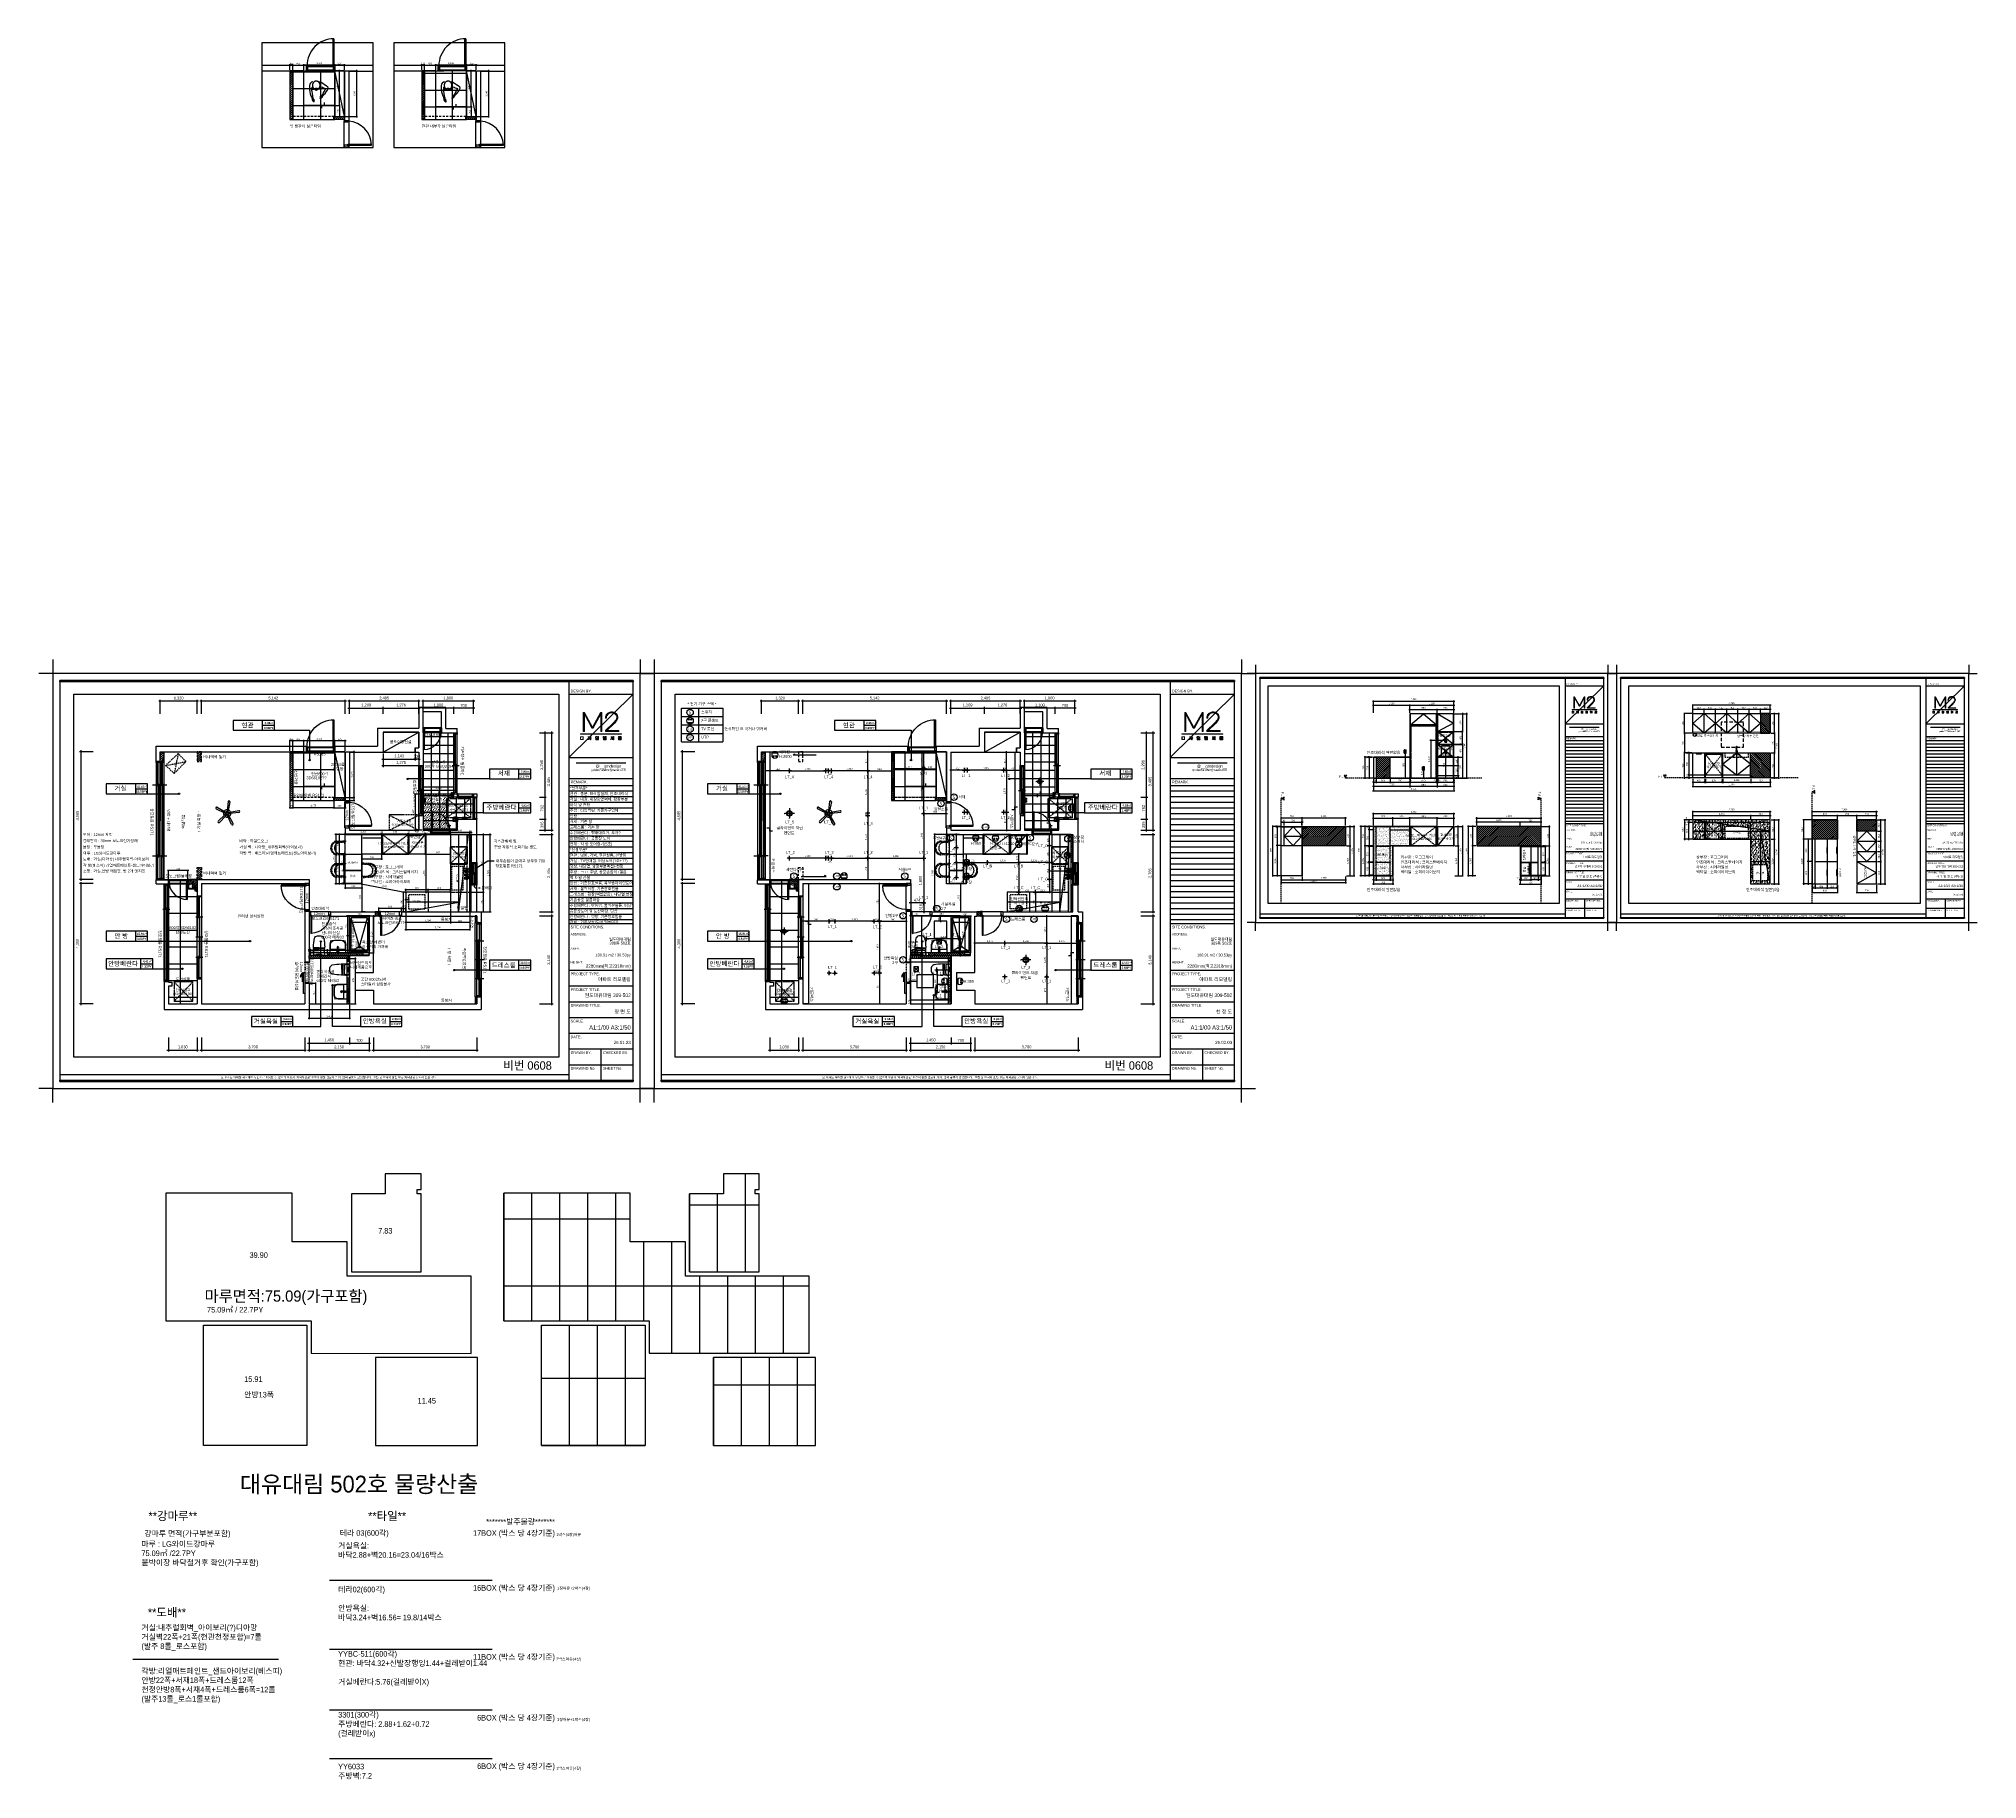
# Model space of a CAD drawing. Header units: inches. Extents: x 180277 to 249577, y 30223 to 92457.
import ezdxf
from ezdxf.enums import TextEntityAlignment as Align

# ---------------------------------------------------------------- set-up
doc = ezdxf.new("R2010")
doc.units = ezdxf.units.IN
doc.header["$LTSCALE"] = 50
doc.header["$MEASUREMENT"] = 0
doc.header["$PDSIZE"] = 700.071425
for name, pattern in [('DASHED', [0.75, 0.5, -0.25]), ('DASHEDX2', [1.5, 1, -0.5]), ('DH-HID2', [1.2, 0.8, -0.4]), ('DOT', [0.25, 0, -0.25]), ('HID', [2.5, 1.5, -1]), ('HIDDEN', [0.375, 0.25, -0.125])]:
    doc.linetypes.add(name, pattern=pattern)
for name, color, linetype in [('0-ELC TEXT', 7, 'Continuous'), ('02-WAL', 2, 'Continuous'), ('03-TEXT', 3, 'Continuous'), ('03-WAL NEW', 3, 'Continuous'), ('04-WIN', 4, 'Continuous'), ('06-FUR', 6, 'Continuous'), ('06-LIGHT', 4, 'Continuous'), ('07-DIM', 5, 'Continuous'), ('07-DIM WAL', 5, 'Continuous'), ('2-con', 2, 'Continuous'), ('3.기호.계단선', 30, 'Continuous'), ('4-win', 4, 'Continuous'), ('_LIBR', 4, 'Continuous'), ('_U+B808_U+C774_U+C5B4 2', 7, 'Continuous'), ('BLOCK', 6, 'Continuous'), ('CEIL-DOOR', 6, 'Continuous'), ('CO-BATH', 6, 'Continuous'), ('CO-DO-FR', 7, 'Continuous'), ('CO-DOOR', 8, 'Continuous'), ('F-SYM', 7, 'Continuous'), ('fin', 5, 'Continuous'), ('FORM(YOURNAME)-11', 1, 'Continuous'), ('FORM(YOURNAME)-11 @ 1', 1, 'Continuous'), ('FU', 4, 'Continuous'), ('FU-FURM', 251, 'DH-HID2'), ('FUR', 8, 'DASHED'), ('HAT', 5, 'Continuous'), ('HL', 6, 'HIDDEN'), ('I-ELE', 7, 'Continuous'), ('RC-LIGHT', 7, 'Continuous'), ('U-LANP', 6, 'Continuous'), ('도면층4', 4, 'Continuous'), ('도면층5', 5, 'Continuous'), ('설비', 140, 'Continuous')]:
    doc.layers.add(name, color=color, linetype=linetype)
doc.styles.add('HY 울릉도 L', font='')
doc.styles.add('YOURNAME', font='HY울릉도M.TTF')
doc.styles.add('넥슨고딕', font='NEXONLv1GothicBold.ttf')
doc.styles.add('코레일둥고', font='Korail_Round_Gothic_Medium.ttf')
doc.styles.get('HY 울릉도 L').set_extended_font_data('HY울릉도L')
doc.dimstyles.new('30', dxfattribs={"dimscale": 30, "dimtxt": 2, "dimasz": 1, "dimexe": 1, "dimexo": 1, "dimgap": 1, "dimtad": 1, "dimdec": 0, "dimrnd": 0.05, "dimdsep": 46, "dimlunit": 6, "dimtxsty": 'HY 울릉도 L', "dimblk": 'ARCHTICK', "dimcen": 2.5, "dimdle": 1, "dimclrd": 133, "dimclre": 133, "dimclrt": 30, "dimadec": 0, "dimazin": 0, "dimtfac": 1, "dimtdec": 0, "dimtix": 1, "dimtmove": 2, "dimatfit": 3, "dimldrblk": 'ARCHTICK', "dimfxl": 0, "dimlwd": -1, "dimlwe": -1, "dimarcsym": 0})
doc.dimstyles.new('50', dxfattribs={"dimscale": 50, "dimtxt": 2, "dimasz": 1, "dimexe": 1, "dimexo": 1, "dimgap": 1, "dimtad": 1, "dimdec": 0, "dimrnd": 0.05, "dimdsep": 46, "dimlunit": 6, "dimtxsty": 'HY 울릉도 L', "dimblk": 'ARCHTICK', "dimcen": 2.5, "dimdle": 1, "dimclrd": 133, "dimclre": 133, "dimclrt": 30, "dimadec": 0, "dimazin": 0, "dimtfac": 1, "dimtdec": 0, "dimtix": 1, "dimtmove": 2, "dimatfit": 3, "dimldrblk": 'ARCHTICK', "dimfxl": 0, "dimlwd": -1, "dimlwe": -1, "dimarcsym": 0})
pattern_1 = [(0, (189755.66, 65724.6), (0, 600), []), (90, (189755.66, 65724.6), (-600, 4e-14), [])]
pattern_2 = [(45, (109350.66, 0), (-35.35534, 35.35534), [])]
pattern_3 = [(45, (0, 0), (-35.355339, 35.355339), [])]
pattern_4 = [(0, (211255.66, 65724.6), (0, 600), []), (90, (211255.66, 65724.6), (-600, 4e-14), [])]
pattern_5 = [(45, (130850.66, 7e-12), (-35.35534, 35.35534), [])]
pattern_6 = [(45, (21500, 7e-12), (-35.355339, 35.355339), [])]
pattern_7 = [(135, (306217.667, -178185.5), (-35.355339, -35.355339), [])]
pattern_8 = [(37.5, (0, 0), (-0.6299336, 19.2682377), [0, -15.2, 0, -17, 0, -16.25]), (7.5, (0, 0), (17.697767, 28.2214607), [0, -8.2, 0, -13.7, 0, -5.25]), (327.5, (-12.3, 0), (31.1414186, 0.0565905), [0, -5, 0, -18, 0, -23.5]), (317.5, (-12.3, 0), (30.061266, 8.7767556), [0, -2.5, 0, -11.8, 0, -13.5])]
pattern_9 = [(0, (189755.66, 90073.6), (0, 600), []), (90, (189755.66, 90073.6), (-600, 4e-14), [])]

# ---------------------------------------------------------------- blocks, each defined once
blk = doc.blocks.new('block 34')
at = {"layer": '_U+B808_U+C774_U+C5B4 2'}
h = blk.add_hatch(color=35, dxfattribs=at)
h.dxf.hatch_style = 2
h.paths.add_polyline_path([(674.6, -105.5), (675.7, -105.5), (683.4, -119.7), (691.1, -105.5), (692.2, -105.5), (692.2, -123.8), (691.2, -123.8), (691.2, -107.3), (684, -120.7), (682.8, -120.7), (675.6, -107.3), (675.6, -123.8), (674.6, -123.8)])
h = blk.add_hatch(color=35, dxfattribs=at)
h.dxf.hatch_style = 2
edge = h.paths.add_edge_path()
edge.add_spline(control_points=[(704.7, -105.8), (705.6, -106.2), (706.3, -106.8), (706.7, -107.6), (707.2, -108.4), (707.4, -109.4), (707.4, -110.5), (707.4, -111.4), (707.1, -112.4), (706.5, -113.3), (705.9, -114.3), (705, -115.4), (703.7, -116.6), (703.7, -116.6), (697.1, -122.9), (697.1, -122.9), (697.1, -122.9), (708.3, -122.9), (708.3, -122.9), (708.3, -122.9), (708.3, -123.8), (708.3, -123.8), (708.3, -123.8), (695.7, -123.8), (695.7, -123.8), (695.7, -123.8), (695.7, -122.9), (695.7, -122.9), (695.7, -122.9), (702.7, -116.2), (702.7, -116.2), (704, -114.9), (704.9, -113.9), (705.5, -112.9), (706.1, -112), (706.5, -111.2), (706.5, -110.5), (706.5, -109.1), (706, -108), (705.1, -107.2), (704.2, -106.4), (703.1, -106), (701.6, -106), (700.5, -106), (699.6, -106.3), (698.9, -106.7), (698.1, -107.2), (697.6, -107.8), (697.2, -108.5), (696.8, -109.2), (696.6, -110.1), (696.6, -110.9), (696.6, -110.9), (695.6, -110.9), (695.6, -110.9), (695.6, -109.9), (695.8, -108.9), (696.3, -108), (696.8, -107.2), (697.5, -106.5), (698.4, -105.9), (699.3, -105.4), (700.3, -105.1), (701.6, -105.1), (702.8, -105.1), (703.8, -105.3), (704.7, -105.8)], knot_values=[0, 0, 0, 0, 1, 1, 1, 2, 2, 2, 3, 3, 3, 4, 4, 4, 5, 5, 5, 6, 6, 6, 7, 7, 7, 8, 8, 8, 9, 9, 9, 10, 10, 10, 11, 11, 11, 12, 12, 12, 13, 13, 13, 14, 14, 14, 15, 15, 15, 16, 16, 16, 17, 17, 17, 18, 18, 18, 19, 19, 19, 20, 20, 20, 21, 21, 21, 22, 22, 22, 22], degree=3, periodic=0)
at = {"layer": '_U+B808_U+C774_U+C5B4 2', "lineweight": 0}
blk.add_lwpolyline([(674.6, -105.5), (675.7, -105.5), (683.4, -119.7), (691.1, -105.5), (692.2, -105.5), (692.2, -123.8), (691.2, -123.8), (691.2, -107.3), (684, -120.7), (682.8, -120.7), (675.6, -107.3), (675.6, -123.8), (674.6, -123.8), (674.6, -105.5)], dxfattribs=at)
blk.add_open_spline([(704.7, -105.8), (705.6, -106.2), (706.3, -106.8), (706.7, -107.6), (707.2, -108.4), (707.4, -109.4), (707.4, -110.5), (707.4, -111.4), (707.1, -112.4), (706.5, -113.3), (705.9, -114.3), (705, -115.4), (703.7, -116.6), (703.7, -116.6), (697.1, -122.9), (697.1, -122.9), (697.1, -122.9), (708.3, -122.9), (708.3, -122.9), (708.3, -122.9), (708.3, -123.8), (708.3, -123.8), (708.3, -123.8), (695.7, -123.8), (695.7, -123.8), (695.7, -123.8), (695.7, -122.9), (695.7, -122.9), (695.7, -122.9), (702.7, -116.2), (702.7, -116.2), (704, -114.9), (704.9, -113.9), (705.5, -112.9), (706.1, -112), (706.5, -111.2), (706.5, -110.5), (706.5, -109.1), (706, -108), (705.1, -107.2), (704.2, -106.4), (703.1, -106), (701.6, -106), (700.5, -106), (699.6, -106.3), (698.9, -106.7), (698.1, -107.2), (697.6, -107.8), (697.2, -108.5), (696.8, -109.2), (696.6, -110.1), (696.6, -110.9), (696.6, -110.9), (695.6, -110.9), (695.6, -110.9), (695.6, -109.9), (695.8, -108.9), (696.3, -108), (696.8, -107.2), (697.5, -106.5), (698.4, -105.9), (699.3, -105.4), (700.3, -105.1), (701.6, -105.1), (702.8, -105.1), (703.8, -105.3), (704.7, -105.8)], degree=3, knots=[0, 0, 0, 0, 1, 1, 1, 2, 2, 2, 3, 3, 3, 4, 4, 4, 5, 5, 5, 6, 6, 6, 7, 7, 7, 8, 8, 8, 9, 9, 9, 10, 10, 10, 11, 11, 11, 12, 12, 12, 13, 13, 13, 14, 14, 14, 15, 15, 15, 16, 16, 16, 17, 17, 17, 18, 18, 18, 19, 19, 19, 20, 20, 20, 21, 21, 21, 22, 22, 22, 22], dxfattribs=at)
blk = doc.blocks.new('block 35')
at = {"layer": '_U+B808_U+C774_U+C5B4 2'}
h = blk.add_hatch(color=35, dxfattribs=at)
h.dxf.hatch_style = 2
edge = h.paths.add_edge_path()
edge.add_spline(control_points=[(673.7, -128.8), (673.7, -128.8), (672, -128.8), (672, -128.8), (672, -128.8), (672, -131.4), (672, -131.4), (672, -131.4), (673.1, -131.4), (673.1, -131.4), (673.3, -131.4), (673.4, -131.3), (673.6, -131.3), (673.7, -131.3), (673.9, -131.2), (674, -131.2), (674, -131.2), (674, -131.4), (674, -131.4), (673.9, -131.4), (673.8, -131.4), (673.6, -131.5), (673.5, -131.5), (673.3, -131.5), (673.1, -131.5), (673.1, -131.5), (671.8, -131.5), (671.8, -131.5), (671.8, -131.5), (671.8, -128.7), (671.8, -128.7), (671.8, -128.7), (673.7, -128.7), (673.7, -128.7), (673.7, -128.7), (673.7, -128.8), (673.7, -128.8)], knot_values=[0, 0, 0, 0, 1, 1, 1, 2, 2, 2, 3, 3, 3, 4, 4, 4, 5, 5, 5, 6, 6, 6, 7, 7, 7, 8, 8, 8, 9, 9, 9, 10, 10, 10, 11, 11, 11, 12, 12, 12, 12], degree=3, periodic=0)
h.paths.add_polyline_path([(674.5, -131.7), (674.4, -131.7), (674.4, -128.5), (674.5, -128.5)])
h = blk.add_hatch(color=35, dxfattribs=at)
h.dxf.hatch_style = 2
edge = h.paths.add_edge_path()
edge.add_spline(control_points=[(680, -130), (680, -130), (681.1, -131.4), (681.1, -131.4), (681.1, -131.4), (681, -131.5), (681, -131.5), (681, -131.5), (679.9, -130.2), (679.9, -130.2), (679.8, -130.6), (679.7, -130.9), (679.5, -131.1), (679.3, -131.3), (679.1, -131.5), (678.9, -131.5), (678.9, -131.5), (678.9, -131.4), (678.9, -131.4), (679.1, -131.3), (679.3, -131.2), (679.4, -130.9), (679.6, -130.7), (679.7, -130.4), (679.8, -130), (679.9, -129.7), (679.9, -129.3), (679.9, -128.8), (679.9, -128.8), (679, -128.8), (679, -128.8), (679, -128.8), (679, -128.7), (679, -128.7), (679, -128.7), (681, -128.7), (681, -128.7), (681, -128.7), (681, -128.8), (681, -128.8), (681, -128.8), (680.1, -128.8), (680.1, -128.8), (680.1, -129.3), (680, -129.7), (680, -130)], knot_values=[0, 0, 0, 0, 1, 1, 1, 2, 2, 2, 3, 3, 3, 4, 4, 4, 5, 5, 5, 6, 6, 6, 7, 7, 7, 8, 8, 8, 9, 9, 9, 10, 10, 10, 11, 11, 11, 12, 12, 12, 13, 13, 13, 14, 14, 14, 15, 15, 15, 15], degree=3, periodic=0)
h.paths.add_polyline_path([(682.2, -130.1), (681.7, -130.1), (681.7, -131.7), (681.5, -131.7), (681.5, -128.5), (681.7, -128.5), (681.7, -129.9), (682.2, -129.9)])
h = blk.add_hatch(color=35, dxfattribs=at)
h.dxf.hatch_style = 2
edge = h.paths.add_edge_path()
edge.add_spline(control_points=[(687.7, -128.7), (687.8, -128.8), (688, -128.9), (688, -129), (688.1, -129.1), (688.1, -129.3), (688.1, -129.5), (688.1, -129.6), (688.1, -129.8), (688, -129.9), (688, -130.1), (687.8, -130.2), (687.7, -130.3), (687.5, -130.3), (687.4, -130.4), (687.2, -130.4), (686.9, -130.4), (686.8, -130.3), (686.6, -130.3), (686.5, -130.2), (686.4, -130.1), (686.3, -129.9), (686.2, -129.8), (686.2, -129.6), (686.2, -129.5), (686.2, -129.3), (686.2, -129.1), (686.3, -129), (686.4, -128.9), (686.5, -128.8), (686.6, -128.7), (686.8, -128.6), (686.9, -128.6), (687.2, -128.6), (687.4, -128.6), (687.5, -128.6), (687.7, -128.7)], knot_values=[0, 0, 0, 0, 1, 1, 1, 2, 2, 2, 3, 3, 3, 4, 4, 4, 5, 5, 5, 6, 6, 6, 7, 7, 7, 8, 8, 8, 9, 9, 9, 10, 10, 10, 11, 11, 11, 12, 12, 12, 12], degree=3, periodic=0)
edge = h.paths.add_edge_path()
edge.add_spline(control_points=[(686.7, -128.8), (686.6, -128.9), (686.5, -128.9), (686.4, -129.1), (686.4, -129.2), (686.3, -129.3), (686.3, -129.5), (686.3, -129.6), (686.4, -129.8), (686.4, -129.9), (686.5, -130), (686.6, -130.1), (686.7, -130.2), (686.8, -130.2), (687, -130.2), (687.2, -130.2), (687.3, -130.2), (687.5, -130.2), (687.6, -130.2), (687.7, -130.1), (687.8, -130), (687.9, -129.9), (687.9, -129.8), (688, -129.6), (688, -129.5), (688, -129.3), (687.9, -129.2), (687.9, -129.1), (687.8, -128.9), (687.7, -128.9), (687.6, -128.8), (687.5, -128.7), (687.3, -128.7), (687.2, -128.7), (687, -128.7), (686.8, -128.7), (686.7, -128.8)], knot_values=[0, 0, 0, 0, 1, 1, 1, 2, 2, 2, 3, 3, 3, 4, 4, 4, 5, 5, 5, 6, 6, 6, 7, 7, 7, 8, 8, 8, 9, 9, 9, 10, 10, 10, 11, 11, 11, 12, 12, 12, 12], degree=3, periodic=0)
h.paths.add_polyline_path([(686.6, -131.5), (689.2, -131.5), (689.2, -131.7), (686.4, -131.7), (686.4, -130.7), (686.6, -130.7)])
h.paths.add_polyline_path([(689, -130.9), (688.9, -130.9), (688.9, -128.5), (689, -128.5)])
h = blk.add_hatch(color=35, dxfattribs=at)
h.dxf.hatch_style = 2
edge = h.paths.add_edge_path()
edge.add_spline(control_points=[(694.7, -130), (694.5, -130.2), (694.4, -130.2), (694.1, -130.2), (693.9, -130.2), (693.7, -130.2), (693.6, -130), (693.5, -129.8), (693.4, -129.6), (693.4, -129.4), (693.4, -129.1), (693.5, -128.9), (693.6, -128.8), (693.7, -128.6), (693.9, -128.5), (694.1, -128.5), (694.3, -128.5), (694.5, -128.6), (694.6, -128.7), (694.8, -128.9), (694.8, -129), (694.8, -129.2), (694.8, -129.2), (695.4, -129.2), (695.4, -129.2), (695.4, -129.2), (695.4, -128.5), (695.4, -128.5), (695.4, -128.5), (695.6, -128.5), (695.6, -128.5), (695.6, -128.5), (695.6, -130.3), (695.6, -130.3), (695.6, -130.3), (695.4, -130.3), (695.4, -130.3), (695.4, -130.3), (695.4, -129.4), (695.4, -129.4), (695.4, -129.4), (694.9, -129.4), (694.9, -129.4), (694.9, -129.6), (694.8, -129.8), (694.7, -130)], knot_values=[0, 0, 0, 0, 1, 1, 1, 2, 2, 2, 3, 3, 3, 4, 4, 4, 5, 5, 5, 6, 6, 6, 7, 7, 7, 8, 8, 8, 9, 9, 9, 10, 10, 10, 11, 11, 11, 12, 12, 12, 13, 13, 13, 14, 14, 14, 15, 15, 15, 15], degree=3, periodic=0)
edge = h.paths.add_edge_path()
edge.add_spline(control_points=[(693.7, -129.9), (693.8, -130), (694, -130.1), (694.1, -130.1), (694.3, -130.1), (694.5, -130), (694.5, -129.9), (694.6, -129.8), (694.7, -129.6), (694.7, -129.4), (694.7, -129.2), (694.6, -129), (694.5, -128.9), (694.5, -128.8), (694.3, -128.7), (694.1, -128.7), (694, -128.7), (693.8, -128.8), (693.7, -128.9), (693.6, -129), (693.6, -129.2), (693.6, -129.4), (693.6, -129.6), (693.6, -129.8), (693.7, -129.9)], knot_values=[0, 0, 0, 0, 1, 1, 1, 2, 2, 2, 3, 3, 3, 4, 4, 4, 5, 5, 5, 6, 6, 6, 7, 7, 7, 8, 8, 8, 8], degree=3, periodic=0)
h.paths.add_polyline_path([(693.7, -130.6), (696.4, -130.6), (696.4, -131.7), (693.7, -131.7)])
h.paths.add_polyline_path([(693.9, -131.5), (696.2, -131.5), (696.2, -130.7), (693.9, -130.7)])
h.paths.add_polyline_path([(696.4, -128.5), (696.4, -130.3), (696.2, -130.3), (696.2, -128.5)])
h = blk.add_hatch(color=35, dxfattribs=at)
h.dxf.hatch_style = 2
edge = h.paths.add_edge_path()
edge.add_spline(control_points=[(701.5, -129.9), (701.5, -129.9), (702.3, -131.4), (702.3, -131.4), (702.3, -131.4), (702.1, -131.5), (702.1, -131.5), (702.1, -131.5), (701.4, -130.2), (701.4, -130.2), (701.3, -130.9), (701, -131.4), (700.6, -131.5), (700.6, -131.5), (700.6, -131.4), (700.6, -131.4), (700.9, -131.3), (701.1, -131), (701.2, -130.5), (701.3, -130.1), (701.4, -129.5), (701.4, -128.8), (701.4, -128.8), (700.7, -128.8), (700.7, -128.8), (700.7, -128.8), (700.7, -128.7), (700.7, -128.7), (700.7, -128.7), (702.2, -128.7), (702.2, -128.7), (702.2, -128.7), (702.2, -128.8), (702.2, -128.8), (702.2, -128.8), (701.5, -128.8), (701.5, -128.8), (701.5, -129.2), (701.5, -129.6), (701.5, -129.9)], knot_values=[0, 0, 0, 0, 1, 1, 1, 2, 2, 2, 3, 3, 3, 4, 4, 4, 5, 5, 5, 6, 6, 6, 7, 7, 7, 8, 8, 8, 9, 9, 9, 10, 10, 10, 11, 11, 11, 12, 12, 12, 13, 13, 13, 13], degree=3, periodic=0)
h.paths.add_polyline_path([(702.6, -128.5), (702.8, -128.5), (702.8, -131.7), (702.6, -131.7), (702.6, -129.9), (702, -129.9), (702, -129.8), (702.6, -129.8)])
h.paths.add_polyline_path([(703.6, -128.5), (703.6, -131.7), (703.4, -131.7), (703.4, -128.5)])
h = blk.add_hatch(color=35, dxfattribs=at)
h.dxf.hatch_style = 2
h.paths.add_polyline_path([(711, -129.9), (711, -130.1), (707.8, -130.1), (707.8, -129.9), (709.2, -129.9), (709.2, -129.2), (709.3, -129.2), (709.3, -129.9)])
h.paths.add_polyline_path([(710.6, -128.7), (708.1, -128.7), (708.1, -128.6), (710.8, -128.6), (710.8, -129.6), (710.6, -129.6)])
h.paths.add_polyline_path([(710.6, -130.4), (710.8, -130.4), (710.8, -131.7), (708.1, -131.7), (708.1, -130.4), (708.2, -130.4), (708.2, -130.8), (710.6, -130.8)])
h.paths.add_polyline_path([(710.6, -131.5), (710.6, -131), (708.2, -131), (708.2, -131.5)])
at = {"layer": '_U+B808_U+C774_U+C5B4 2', "lineweight": 0}
for points in [[(674.5, -131.7), (674.4, -131.7), (674.4, -128.5), (674.5, -128.5), (674.5, -131.7)], [(682.2, -130.1), (681.7, -130.1), (681.7, -131.7), (681.5, -131.7), (681.5, -128.5), (681.7, -128.5), (681.7, -129.9), (682.2, -129.9), (682.2, -130.1)], [(689, -130.9), (688.9, -130.9), (688.9, -128.5), (689, -128.5), (689, -130.9)], [(696.4, -128.5), (696.4, -130.3), (696.2, -130.3), (696.2, -128.5), (696.4, -128.5)], [(702.6, -128.5), (702.8, -128.5), (702.8, -131.7), (702.6, -131.7), (702.6, -129.9), (702, -129.9), (702, -129.8), (702.6, -129.8), (702.6, -128.5)], [(703.6, -128.5), (703.6, -131.7), (703.4, -131.7), (703.4, -128.5), (703.6, -128.5)], [(711, -129.9), (711, -130.1), (707.8, -130.1), (707.8, -129.9), (709.2, -129.9), (709.2, -129.2), (709.3, -129.2), (709.3, -129.9), (711, -129.9)], [(710.6, -128.7), (708.1, -128.7), (708.1, -128.6), (710.8, -128.6), (710.8, -129.6), (710.6, -129.6), (710.6, -128.7)], [(686.6, -131.5), (689.2, -131.5), (689.2, -131.7), (686.4, -131.7), (686.4, -130.7), (686.6, -130.7), (686.6, -131.5)], [(693.7, -130.6), (696.4, -130.6), (696.4, -131.7), (693.7, -131.7), (693.7, -130.6)], [(693.9, -131.5), (696.2, -131.5), (696.2, -130.7), (693.9, -130.7), (693.9, -131.5)], [(710.6, -130.4), (710.8, -130.4), (710.8, -131.7), (708.1, -131.7), (708.1, -130.4), (708.2, -130.4), (708.2, -130.8), (710.6, -130.8), (710.6, -130.4)], [(710.6, -131.5), (710.6, -131), (708.2, -131), (708.2, -131.5), (710.6, -131.5)]]:
    blk.add_lwpolyline(points, dxfattribs=at)
for points, knots in [([(673.7, -128.8), (673.7, -128.8), (672, -128.8), (672, -128.8), (672, -128.8), (672, -131.4), (672, -131.4), (672, -131.4), (673.1, -131.4), (673.1, -131.4), (673.3, -131.4), (673.4, -131.3), (673.6, -131.3), (673.7, -131.3), (673.9, -131.2), (674, -131.2), (674, -131.2), (674, -131.4), (674, -131.4), (673.9, -131.4), (673.8, -131.4), (673.6, -131.5), (673.5, -131.5), (673.3, -131.5), (673.1, -131.5), (673.1, -131.5), (671.8, -131.5), (671.8, -131.5), (671.8, -131.5), (671.8, -128.7), (671.8, -128.7), (671.8, -128.7), (673.7, -128.7), (673.7, -128.7), (673.7, -128.7), (673.7, -128.8), (673.7, -128.8)], [0, 0, 0, 0, 1, 1, 1, 2, 2, 2, 3, 3, 3, 4, 4, 4, 5, 5, 5, 6, 6, 6, 7, 7, 7, 8, 8, 8, 9, 9, 9, 10, 10, 10, 11, 11, 11, 12, 12, 12, 12]), ([(680, -130), (680, -130), (681.1, -131.4), (681.1, -131.4), (681.1, -131.4), (681, -131.5), (681, -131.5), (681, -131.5), (679.9, -130.2), (679.9, -130.2), (679.8, -130.6), (679.7, -130.9), (679.5, -131.1), (679.3, -131.3), (679.1, -131.5), (678.9, -131.5), (678.9, -131.5), (678.9, -131.4), (678.9, -131.4), (679.1, -131.3), (679.3, -131.2), (679.4, -130.9), (679.6, -130.7), (679.7, -130.4), (679.8, -130), (679.9, -129.7), (679.9, -129.3), (679.9, -128.8), (679.9, -128.8), (679, -128.8), (679, -128.8), (679, -128.8), (679, -128.7), (679, -128.7), (679, -128.7), (681, -128.7), (681, -128.7), (681, -128.7), (681, -128.8), (681, -128.8), (681, -128.8), (680.1, -128.8), (680.1, -128.8), (680.1, -129.3), (680, -129.7), (680, -130)], [0, 0, 0, 0, 1, 1, 1, 2, 2, 2, 3, 3, 3, 4, 4, 4, 5, 5, 5, 6, 6, 6, 7, 7, 7, 8, 8, 8, 9, 9, 9, 10, 10, 10, 11, 11, 11, 12, 12, 12, 13, 13, 13, 14, 14, 14, 15, 15, 15, 15]), ([(687.7, -128.7), (687.8, -128.8), (688, -128.9), (688, -129), (688.1, -129.1), (688.1, -129.3), (688.1, -129.5), (688.1, -129.6), (688.1, -129.8), (688, -129.9), (688, -130.1), (687.8, -130.2), (687.7, -130.3), (687.5, -130.3), (687.4, -130.4), (687.2, -130.4), (686.9, -130.4), (686.8, -130.3), (686.6, -130.3), (686.5, -130.2), (686.4, -130.1), (686.3, -129.9), (686.2, -129.8), (686.2, -129.6), (686.2, -129.5), (686.2, -129.3), (686.2, -129.1), (686.3, -129), (686.4, -128.9), (686.5, -128.8), (686.6, -128.7), (686.8, -128.6), (686.9, -128.6), (687.2, -128.6), (687.4, -128.6), (687.5, -128.6), (687.7, -128.7)], [0, 0, 0, 0, 1, 1, 1, 2, 2, 2, 3, 3, 3, 4, 4, 4, 5, 5, 5, 6, 6, 6, 7, 7, 7, 8, 8, 8, 9, 9, 9, 10, 10, 10, 11, 11, 11, 12, 12, 12, 12]), ([(686.7, -128.8), (686.6, -128.9), (686.5, -128.9), (686.4, -129.1), (686.4, -129.2), (686.3, -129.3), (686.3, -129.5), (686.3, -129.6), (686.4, -129.8), (686.4, -129.9), (686.5, -130), (686.6, -130.1), (686.7, -130.2), (686.8, -130.2), (687, -130.2), (687.2, -130.2), (687.3, -130.2), (687.5, -130.2), (687.6, -130.2), (687.7, -130.1), (687.8, -130), (687.9, -129.9), (687.9, -129.8), (688, -129.6), (688, -129.5), (688, -129.3), (687.9, -129.2), (687.9, -129.1), (687.8, -128.9), (687.7, -128.9), (687.6, -128.8), (687.5, -128.7), (687.3, -128.7), (687.2, -128.7), (687, -128.7), (686.8, -128.7), (686.7, -128.8)], [0, 0, 0, 0, 1, 1, 1, 2, 2, 2, 3, 3, 3, 4, 4, 4, 5, 5, 5, 6, 6, 6, 7, 7, 7, 8, 8, 8, 9, 9, 9, 10, 10, 10, 11, 11, 11, 12, 12, 12, 12]), ([(694.7, -130), (694.5, -130.2), (694.4, -130.2), (694.1, -130.2), (693.9, -130.2), (693.7, -130.2), (693.6, -130), (693.5, -129.8), (693.4, -129.6), (693.4, -129.4), (693.4, -129.1), (693.5, -128.9), (693.6, -128.8), (693.7, -128.6), (693.9, -128.5), (694.1, -128.5), (694.3, -128.5), (694.5, -128.6), (694.6, -128.7), (694.8, -128.9), (694.8, -129), (694.8, -129.2), (694.8, -129.2), (695.4, -129.2), (695.4, -129.2), (695.4, -129.2), (695.4, -128.5), (695.4, -128.5), (695.4, -128.5), (695.6, -128.5), (695.6, -128.5), (695.6, -128.5), (695.6, -130.3), (695.6, -130.3), (695.6, -130.3), (695.4, -130.3), (695.4, -130.3), (695.4, -130.3), (695.4, -129.4), (695.4, -129.4), (695.4, -129.4), (694.9, -129.4), (694.9, -129.4), (694.9, -129.6), (694.8, -129.8), (694.7, -130)], [0, 0, 0, 0, 1, 1, 1, 2, 2, 2, 3, 3, 3, 4, 4, 4, 5, 5, 5, 6, 6, 6, 7, 7, 7, 8, 8, 8, 9, 9, 9, 10, 10, 10, 11, 11, 11, 12, 12, 12, 13, 13, 13, 14, 14, 14, 15, 15, 15, 15]), ([(693.7, -129.9), (693.8, -130), (694, -130.1), (694.1, -130.1), (694.3, -130.1), (694.5, -130), (694.5, -129.9), (694.6, -129.8), (694.7, -129.6), (694.7, -129.4), (694.7, -129.2), (694.6, -129), (694.5, -128.9), (694.5, -128.8), (694.3, -128.7), (694.1, -128.7), (694, -128.7), (693.8, -128.8), (693.7, -128.9), (693.6, -129), (693.6, -129.2), (693.6, -129.4), (693.6, -129.6), (693.6, -129.8), (693.7, -129.9)], [0, 0, 0, 0, 1, 1, 1, 2, 2, 2, 3, 3, 3, 4, 4, 4, 5, 5, 5, 6, 6, 6, 7, 7, 7, 8, 8, 8, 8]), ([(701.5, -129.9), (701.5, -129.9), (702.3, -131.4), (702.3, -131.4), (702.3, -131.4), (702.1, -131.5), (702.1, -131.5), (702.1, -131.5), (701.4, -130.2), (701.4, -130.2), (701.3, -130.9), (701, -131.4), (700.6, -131.5), (700.6, -131.5), (700.6, -131.4), (700.6, -131.4), (700.9, -131.3), (701.1, -131), (701.2, -130.5), (701.3, -130.1), (701.4, -129.5), (701.4, -128.8), (701.4, -128.8), (700.7, -128.8), (700.7, -128.8), (700.7, -128.8), (700.7, -128.7), (700.7, -128.7), (700.7, -128.7), (702.2, -128.7), (702.2, -128.7), (702.2, -128.7), (702.2, -128.8), (702.2, -128.8), (702.2, -128.8), (701.5, -128.8), (701.5, -128.8), (701.5, -129.2), (701.5, -129.6), (701.5, -129.9)], [0, 0, 0, 0, 1, 1, 1, 2, 2, 2, 3, 3, 3, 4, 4, 4, 5, 5, 5, 6, 6, 6, 7, 7, 7, 8, 8, 8, 9, 9, 9, 10, 10, 10, 11, 11, 11, 12, 12, 12, 13, 13, 13, 13])]:
    blk.add_open_spline(points, degree=3, knots=knots, dxfattribs=at)
blk = doc.blocks.new('block 33')
at = {"layer": '_U+B808_U+C774_U+C5B4 2'}
for name in ['block 34', 'block 35']:
    blk.add_blockref(name, (0, 0), dxfattribs=at)
blk = doc.blocks.new('block 32')
at = {"layer": '_U+B808_U+C774_U+C5B4 2'}
h = blk.add_hatch(color=35, dxfattribs=at)
h.dxf.hatch_style = 2
h.paths.add_polyline_path([(711, -126.3), (671.8, -126.3), (671.8, -125.9), (711, -125.9)])
at = {"layer": '_U+B808_U+C774_U+C5B4 2', "lineweight": 0}
blk.add_lwpolyline([(711, -126.3), (671.8, -126.3), (671.8, -125.9), (711, -125.9), (711, -126.3)], dxfattribs=at)
at = {"layer": '_U+B808_U+C774_U+C5B4 2'}
blk.add_blockref('block 33', (0, 0), dxfattribs=at)
blk = doc.blocks.new('FORM-PLAN')
at = {"layer": 'FORM(YOURNAME)-11'}
h = blk.add_hatch(color=256, dxfattribs=at)
h.dxf.hatch_style = 1
h.paths.add_polyline_path([(-71444, 55115), (10556, 55115), (10556, 54915), (-71444, 54915)])
h.paths.add_polyline_path([(-71444, -2085), (10556, -2085), (10556, -2285), (-71444, -2285)])
at = {"layer": 'Defpoints', "color": 158}
for p, q in [((1346, 54915), (1346, -2085)), ((1346, 53115), (10556, 53115)), ((1346, 44093), (10556, 53115)), ((1346, 44093), (10556, 44093)), ((1346, 40093), (10556, 40093)), ((1346, 39293), (10556, 39293)), ((1346, 38493), (10556, 38493)), ((1346, 37693), (10556, 37693)), ((1346, 36893), (10556, 36893)), ((1346, 36093), (10556, 36093)), ((1346, 35293), (10556, 35293)), ((1346, 34493), (10556, 34493)), ((1346, 33693), (10556, 33693)), ((1346, 32893), (10556, 32893)), ((1346, 32093), (10556, 32093)), ((1346, 31293), (10556, 31293)), ((1346, 30493), (10556, 30493)), ((1346, 29693), (10556, 29693)), ((1346, 28893), (10556, 28893)), ((1346, 28093), (10556, 28093)), ((1346, 27293), (10556, 27293)), ((1346, 26493), (10556, 26493)), ((1346, 25693), (10556, 25693)), ((1346, 24893), (10556, 24893)), ((1346, 24093), (10556, 24093)), ((1346, 23293), (10556, 23293)), ((1346, 22493), (10556, 22493)), ((1346, 21693), (10556, 21693)), ((1346, 20893), (10556, 20893)), ((1346, -1285), (-71444, -1285))]:
    blk.add_line(p, q, dxfattribs=at)
at = {"layer": 'Defpoints', "color": 1}
for points in [[(-72444, 58115), (-72444, 56115), (-74444, 56115)], [(11556, 58115), (11556, 56115), (13556, 56115)], [(-72444, -5285), (-72444, -3285), (-74444, -3285)], [(11556, -5285), (11556, -3285), (13556, -3285)]]:
    blk.add_lwpolyline(points, dxfattribs=at)
at = {"layer": 'Defpoints', "color": 158}
for points in [[(-71444, -2285), (10556, -2285), (10556, 55115), (-71444, 55115)], [(-69444, 53115), (-64, 53115), (-64, 1215), (-69444, 1215)]]:
    blk.add_lwpolyline(points, close=True, dxfattribs=at)
at = {"layer": 'FORM(YOURNAME)-11', "color": 251}
blk.add_line((2415, 43323), (9487, 43323), dxfattribs=at)
at = {"layer": 'FORM(YOURNAME)-11', "color": 14}
for p, q in [((1346, 41093), (10556, 41093)), ((1346, 20344), (10556, 20344)), ((1346, 13651), (10556, 13651)), ((1346, 11398), (10556, 11398)), ((1346, 9146), (10556, 9146)), ((1346, 6893), (10556, 6893)), ((1346, 4641), (10556, 4641)), ((1346, 2388), (10556, 2388)), ((1346, 136), (10556, 136)), ((5951, 2388), (5951, -2085))]:
    blk.add_line(p, q, dxfattribs=at)
at = {"layer": 'FORM(YOURNAME)-11', "color": 250}
blk.add_lwpolyline([(-72444, -3285), (11556, -3285), (11556, 56115), (-72444, 56115)], close=True, dxfattribs=at)
at = {"layer": 'FORM(YOURNAME)-11'}
for points in [[(-71444, 55115), (10556, 55115), (10556, 54915), (-71444, 54915)], [(-71444, -2085), (10556, -2085), (10556, -2285), (-71444, -2285)]]:
    blk.add_lwpolyline(points, close=True, dxfattribs=at)
at = {"layer": '_U+B808_U+C774_U+C5B4 2', "xscale": 150, "yscale": 150, "zscale": 150}
blk.add_blockref('block 32', (-97763, 66364), dxfattribs=at)
at = {"layer": 'FORM(YOURNAME)-11', "color": 14, "style": 'YOURNAME'}
for s, height, p in [('DESIGN BY.', 386.1, (1603, 53577)), ('REMARK.', 386.1, (1603, 40579)), ('SITE CONDITIONS.', 386.14, (1603, 19829)), ('PROJECT TYPE.', 386.14, (1603, 13136)), ('PROJECT TITLE.', 386.14, (1603, 10883)), ('DRAWING TITLE.', 386.14, (1603, 8631)), ('SCALE.', 386.1, (1603, 6378)), ('DATE.', 386.1, (1603, 4126)), ('DRAWN BY.', 386.1, (1603, 1873)), ('CHECKED BY.', 386.14, (6240, 1873)), ('DRAWING No.', 386.14, (1603, -379)), ('SHEET No.', 386.1, (6240, -379))]:
    blk.add_text(s, height=height, dxfattribs=at).set_placement(p, align=Align.MIDDLE_LEFT)
for s, height, width, p in [('goldenhand99@naver.com', 300, 0.995, (9487, 42154)), ('@__gmdesign__', 400, 1.03, (9487, 42649))]:
    blk.add_text(s, height=height, dxfattribs=dict(at, width=width)).set_placement(p, align=Align.RIGHT)
at = {"layer": 'FORM(YOURNAME)-11', "color": 251, "style": 'YOURNAME'}
for s, p in [('ADDRESS.', (1603, 18799)), ('AREA.', (1603, 16740)), ('HEIGHT.', (1603, 14809))]:
    blk.add_text(s, height=321.8, dxfattribs=at).set_placement(p, align=Align.MIDDLE_LEFT)
at = {"layer": 'FORM(YOURNAME)-11', "color": 1, "style": 'YOURNAME'}
blk.add_text("- 본 도서는 어떠한 경우에도 무단으로 도용할 수 없으며 도용시 '지적재산권' 보호에 관한 법률에 의거, 법적 분쟁이 발생합니다.  또한 본 도서에 관한 모든 저작권은 당사에 있습니다. -", height=300, dxfattribs=at).set_placement((-32990, -1685), align=Align.MIDDLE_CENTER)
at = {"layer": 'FORM(YOURNAME)-11', "color": 3, "style": 'YOURNAME'}
for tag, height, p in [('2', 450, (9905, 17544)), ('1', 450, (9905, 18188)), ('4', 450, (9905, 14326)), ('3', 450, (9905, 16257)), ('5', 515, (9905, 12009)), ('6', 515, (9905, 9757)), ('7', 515, (9905, 7504)), ('8', 515, (9905, 5252)), ('9', 515, (9905, 2999)), ('10', 515, (5655, 811)), ('11', 515, (9905, 747)), ('12', 515, (5655, -1441)), ('13', 515, (9905, -1441))]:
    blk.add_attdef(tag, text='', height=height, dxfattribs=at).set_placement(p, align=Align.MIDDLE_RIGHT)
blk = doc.blocks.new('*U462')
at = {"layer": 'F-SYM'}
ref = blk.add_blockref('FORM-PLAN', (198888, 55737), dxfattribs=dict(at, xscale=0.2500000000000001, yscale=0.2500000000000001, zscale=0.2500000000000001))
ref.add_attrib('4', '2280mm(최고2318mm)', dxfattribs={"layer": 'FORM(YOURNAME)-11 @ 1', "color": 3, "height": 112.5, "style": 'YOURNAME'}).set_placement((201439, 59300), align=Align.MIDDLE_RIGHT)
ref.add_attrib('3', '100.91 m2 / 30.53py', dxfattribs={"layer": 'FORM(YOURNAME)-11 @ 1', "color": 3, "height": 100, "style": 'YOURNAME'}).set_placement((201439, 59694), align=Align.MIDDLE_RIGHT)
ref.add_attrib('2', '309동 502호', dxfattribs={"layer": 'FORM(YOURNAME)-11 @ 1', "color": 3, "height": 100, "style": 'YOURNAME'}).set_placement((201439, 60119), align=Align.MIDDLE_RIGHT)
ref.add_attrib('1', '일도대유대림', dxfattribs={"layer": 'FORM(YOURNAME)-11 @ 1', "color": 3, "height": 100, "style": 'YOURNAME'}).set_placement((201439, 60259), align=Align.MIDDLE_RIGHT)
ref.add_attrib('5', '아파트 리모델링', dxfattribs={"layer": 'FORM(YOURNAME)-11 @ 1', "color": 3, "height": 125, "style": 'YOURNAME'}).set_placement((201439, 58824), align=Align.MIDDLE_RIGHT)
ref.add_attrib('6', '일도대유대림 309-502', dxfattribs={"layer": 'FORM(YOURNAME)-11 @ 1', "color": 3, "height": 125, "style": 'YOURNAME'}).set_placement((201439, 58257), align=Align.MIDDLE_RIGHT)
ref.add_attrib('7', '평 면 도', dxfattribs={"layer": 'FORM(YOURNAME)-11 @ 1', "color": 3, "height": 125, "style": 'YOURNAME'}).set_placement((201439, 57669), align=Align.MIDDLE_RIGHT)
ref.add_attrib('8', 'A1:1/00 A3:1/50', dxfattribs={"layer": 'FORM(YOURNAME)-11 @ 1', "color": 3, "height": 150, "style": 'YOURNAME'}).set_placement((201439, 57105), align=Align.MIDDLE_RIGHT)
ref.add_attrib('9', '25.01.23', dxfattribs={"layer": 'FORM(YOURNAME)-11 @ 1', "color": 3, "height": 112.5, "style": 'YOURNAME'}).set_placement((201439, 56569), align=Align.MIDDLE_RIGHT)
blk = doc.blocks.new('A$C004A4CAE')
at = {"layer": 'fin', "color": 6}
for p, q in [((0, 0), (0, 5)), ((200, 15), (10, 15)), ((36, 69), (36, 70)), ((84, 69), (36, 69)), ((51, 63), (36, 63)), ((51, 57), (36, 57)), ((51, 51), (36, 51)), ((36, 23), (36, 45)), ((84, 45), (36, 45)), ((82, 72), (38, 72)), ((82, 21), (38, 21)), ((43, 15), (43, 21)), ((84, 63), (69, 63)), ((84, 57), (69, 57)), ((84, 51), (69, 51)), ((77, 15), (77, 21)), ((84, 69), (84, 70)), ((84, 23), (84, 45)), ((126, 69), (126, 70)), ((174, 69), (126, 69)), ((141, 63), (126, 63)), ((141, 57), (126, 57)), ((141, 51), (126, 51)), ((174, 45), (126, 45)), ((126, 23), (126, 45)), ((172, 72), (128, 72)), ((172, 21), (128, 21)), ((133, 15), (133, 21)), ((174, 63), (159, 63)), ((174, 57), (159, 57)), ((174, 51), (159, 51)), ((167, 15), (167, 21)), ((174, 69), (174, 70)), ((174, 23), (174, 45)), ((210, 0), (210, 5))]:
    blk.add_line(p, q, dxfattribs=at)
for centre, radius, start, end in [((10, 5), 10, 90, 180), ((36, 66), 3, 90, 270), ((36, 60), 3, 90, 270), ((36, 54), 3, 90, 270), ((36, 48), 3, 90, 270), ((38, 70), 2, 90, 180), ((38, 23), 2, 180, 270), ((51, 66), 3, 90, 270), ((51, 60), 3, 90, 270), ((51, 54), 3, 90, 270), ((51, 48), 3, 90, 270), ((69, 66), 3, 270, 90), ((69, 60), 3, 270, 90), ((69, 54), 3, 270, 90), ((69, 48), 3, 270, 90), ((82, 70), 2, 0, 90), ((82, 23), 2, 270, 0), ((84, 66), 3, 270, 90), ((84, 60), 3, 270, 90), ((84, 54), 3, 270, 90), ((84, 48), 3, 270, 90), ((126, 66), 3, 90, 270), ((126, 60), 3, 90, 270), ((126, 54), 3, 90, 270), ((126, 48), 3, 90, 270), ((128, 70), 2, 90, 180), ((128, 23), 2, 180, 270), ((141, 66), 3, 90, 270), ((141, 60), 3, 90, 270), ((141, 54), 3, 90, 270), ((141, 48), 3, 90, 270), ((159, 66), 3, 270, 90), ((159, 60), 3, 270, 90), ((159, 54), 3, 270, 90), ((159, 48), 3, 270, 90), ((172, 70), 2, 0, 90), ((172, 23), 2, 270, 0), ((174, 66), 3, 270, 90), ((174, 60), 3, 270, 90), ((174, 54), 3, 270, 90), ((174, 48), 3, 270, 90), ((200, 5), 10, 0, 90)]:
    blk.add_arc(centre, radius, start, end, dxfattribs=at)
blk = doc.blocks.new('fff')
for p, q in [((76438, 62823), (76588, 62973)), ((76438, 62973), (76588, 62823)), ((85743, 60433), (85893, 60583)), ((85743, 60583), (85893, 60433)), ((80405, 59332), (81505, 59332)), ((80405, 59332), (80405, 58091)), ((81505, 59332), (81505, 58091))]:
    blk.add_line(p, q)
for points in [[(76438, 62823), (76588, 62823), (76588, 62973), (76438, 62973)], [(85743, 60433), (85893, 60433), (85893, 60583), (85743, 60583)]]:
    blk.add_lwpolyline(points, close=True)
at = {"linetype": 'HID'}
for points in [[(76738, 62658), (76588, 62658), (76588, 62238), (76738, 62238)], [(76588, 58438), (76738, 58438), (76738, 58092), (76588, 58092)]]:
    blk.add_lwpolyline(points, close=True, dxfattribs=at)
for centre in [(76513, 62897), (85818, 60508)]:
    blk.add_circle(centre, 75)
at = {"layer": '02-WAL'}
for p, q in [((80428, 62808), (80588, 62808)), ((86465, 60508), (86588, 60508)), ((86465, 60508), (86588, 60508)), ((81505, 58092), (81880, 58092))]:
    blk.add_line(p, q, dxfattribs=at)
at = {"layer": '04-WIN'}
for p, q in [((86588, 66813), (86588, 65528)), ((86738, 66813), (86738, 65528)), ((75423, 66268), (75423, 62867)), ((75483, 66268), (75483, 62867)), ((75543, 66268), (75543, 62867)), ((76588, 66178), (76588, 64730)), ((76588, 66173), (76588, 64730)), ((76738, 66173), (76738, 64730)), ((86503, 66203), (86833, 66203)), ((76788, 65451), (76538, 65451)), ((86503, 65528), (86833, 65528)), ((86588, 64243), (86588, 65528)), ((86738, 64243), (86738, 65528)), ((76788, 64730), (76538, 64730)), ((76588, 63283), (76588, 64730)), ((76738, 63288), (76738, 64730)), ((86503, 64853), (86833, 64853)), ((76788, 64009), (76538, 64009)), ((75358, 63723), (75608, 63723)), ((75268, 62633), (75268, 60568)), ((86358, 62458), (86608, 62458)), ((86428, 62813), (86428, 62103)), ((86488, 62813), (86488, 62103)), ((86548, 62813), (86548, 62103)), ((75318, 61823), (74988, 61823)), ((75268, 58478), (75268, 60568)), ((84515, 60325), (84515, 58635)), ((84575, 60325), (84575, 58635)), ((84635, 60325), (84635, 58635)), ((84665, 58590), (84665, 60370)), ((86465, 60508), (86588, 60508)), ((86465, 60508), (86465, 59716)), ((86465, 60508), (86588, 60508)), ((86465, 60508), (86465, 60478)), ((86588, 60508), (86465, 60508)), ((86465, 60478), (86502, 60478)), ((86465, 60478), (86465, 59746)), ((86501, 60478), (86503, 60475)), ((86502, 60478), (86504, 60483)), ((86503, 60475), (86504, 60474)), ((86504, 60483), (86510, 60483)), ((86504, 60474), (86505, 60474)), ((86505, 60481), (86509, 60481)), ((86505, 59742), (86505, 60481)), ((86509, 60481), (86509, 59742)), ((86511, 60474), (86509, 60474)), ((86510, 60483), (86512, 60478)), ((86512, 60475), (86511, 60474)), ((86512, 60478), (86588, 60478)), ((86513, 60478), (86512, 60475)), ((86543, 60478), (86512, 60478)), ((86588, 60478), (86588, 60508)), ((86588, 60478), (86588, 59746)), ((85765, 59716), (85765, 57418)), ((85885, 59716), (85915, 59716)), ((85885, 59596), (85885, 59716)), ((85915, 59701), (85909, 59699)), ((85909, 59699), (85909, 59693)), ((85909, 59693), (85915, 59691)), ((85912, 59698), (85912, 59694)), ((86438, 59698), (85912, 59698)), ((85912, 59694), (86438, 59694)), ((85915, 59716), (85915, 59701)), ((85915, 59716), (86435, 59716)), ((85915, 59702), (85918, 59701)), ((85915, 59690), (85918, 59692)), ((85915, 59691), (85915, 59596)), ((85915, 59660), (85915, 59691)), ((85918, 59701), (85918, 59700)), ((85918, 59700), (85919, 59698)), ((85918, 59693), (85919, 59694)), ((85918, 59692), (85918, 59693)), ((86432, 59700), (86431, 59698)), ((86432, 59693), (86431, 59694)), ((86435, 59702), (86432, 59701)), ((86432, 59701), (86432, 59700)), ((86432, 59692), (86432, 59693)), ((86435, 59690), (86432, 59692)), ((86435, 59716), (86435, 59701)), ((86465, 59716), (86435, 59716)), ((86435, 59716), (86435, 59701)), ((86435, 59701), (86441, 59699)), ((86441, 59693), (86435, 59691)), ((86435, 59691), (86435, 59596)), ((86438, 59698), (86438, 59694)), ((86438, 59694), (86438, 59698)), ((86441, 59699), (86441, 59693)), ((86465, 59746), (86502, 59746)), ((86465, 59716), (86465, 59746)), ((86465, 59746), (86502, 59746)), ((86588, 59716), (86465, 59716)), ((86465, 59596), (86465, 59716)), ((86501, 59746), (86503, 59748)), ((86502, 59746), (86504, 59740)), ((86503, 59748), (86504, 59749)), ((86504, 59749), (86505, 59749)), ((86504, 59740), (86510, 59740)), ((86505, 59742), (86509, 59742)), ((86509, 59742), (86505, 59742)), ((86511, 59749), (86509, 59749)), ((86510, 59740), (86512, 59746)), ((86512, 59748), (86511, 59749)), ((86513, 59746), (86512, 59748)), ((86512, 59746), (86588, 59746)), ((86588, 59746), (86588, 59716)), ((75318, 59288), (74988, 59288)), ((84455, 59480), (84705, 59480)), ((85765, 59551), (85765, 57463)), ((85825, 59551), (85825, 57463)), ((85915, 59596), (85885, 59596)), ((85885, 59551), (85885, 57463)), ((85915, 59596), (86435, 59596)), ((86435, 59596), (86465, 59596)), ((85700, 58584), (85950, 58584))]:
    blk.add_line(p, q, dxfattribs=at)
for points in [[(86648, 66853), (86588, 66853), (86588, 66813), (86738, 66813), (86738, 66853)], [(86668, 66813), (86668, 66173), (86698, 66173), (86698, 66813)], [(75513, 66268), (75513, 63693), (75483, 63693)], [(76678, 66213), (76738, 66213), (76738, 66173), (76588, 66173), (76588, 66213)], [(76658, 66173), (76658, 65421), (76628, 65421), (76628, 66173)], [(86668, 64243), (86668, 64883), (86698, 64883), (86698, 64243)], [(76658, 63288), (76658, 64039), (76628, 64039), (76628, 63288)], [(86648, 64203), (86588, 64203), (86588, 64243), (86738, 64243), (86738, 64203)], [(75483, 63753), (75453, 63753), (75453, 62867)], [(76678, 63248), (76738, 63248), (76738, 63288), (76588, 63288), (76588, 63248)], [(75208, 62673), (75268, 62673), (75268, 62633), (75118, 62633), (75118, 62673)], [(75188, 62633), (75188, 61793), (75158, 61793), (75158, 62633)], [(86488, 62488), (86458, 62488), (86458, 62103)], [(86518, 62813), (86518, 62428), (86488, 62428)], [(84605, 60325), (84605, 59450), (84575, 59450)], [(75188, 58478), (75188, 59318), (75158, 59318), (75158, 58478)], [(84575, 59510), (84545, 59510), (84545, 58635)], [(85855, 59551), (85855, 58554), (85825, 58554)], [(75208, 58438), (75268, 58438), (75268, 58478), (75118, 58478), (75118, 58438)], [(85825, 58614), (85795, 58614), (85795, 57463)]]:
    blk.add_lwpolyline(points, dxfattribs=at)
for points in [[(75558, 66313), (75408, 66313), (75408, 62823), (75558, 62823)], [(75423, 66313), (75543, 66313), (75543, 66268), (75423, 66268)], [(76738, 63248), (76738, 66213), (76588, 66213), (76588, 63248)], [(86668, 66233), (86638, 66233), (86638, 65528), (86638, 64823), (86668, 64823), (86668, 65528)], [(76658, 65481), (76688, 65481), (76688, 64730), (76688, 63979), (76658, 63979), (76658, 64730)], [(75543, 62867), (75423, 62867), (75423, 62823), (75543, 62823)], [(86428, 62858), (86548, 62858), (86548, 62813), (86428, 62813)], [(75188, 61853), (75218, 61853), (75218, 60568), (75218, 59258), (75188, 59258), (75188, 60568)], [(86548, 62103), (86428, 62103), (86428, 62058), (86548, 62058)], [(84515, 60370), (84635, 60370), (84635, 60325), (84515, 60325)], [(85765, 59716), (85765, 59596), (85885, 59596), (85885, 59716)], [(86465, 59716), (86465, 59596), (86588, 59596), (86588, 59716)], [(85765, 59596), (85885, 59596), (85885, 59551), (85765, 59551)], [(84635, 58635), (84515, 58635), (84515, 58590), (84635, 58590)], [(85885, 57463), (85765, 57463), (85765, 57418), (85885, 57418)]]:
    blk.add_lwpolyline(points, close=True, dxfattribs=at)
at = {"layer": '2-con'}
for p, q in [((75408, 66313), (75408, 67308)), ((75408, 67308), (86738, 67308)), ((86738, 66853), (86738, 67308)), ((75558, 67108), (76588, 67108)), ((75558, 66478), (75558, 67108)), ((76588, 66213), (76588, 67108)), ((76738, 66213), (76738, 67108)), ((76738, 67108), (80438, 67108)), ((80438, 66373), (80438, 67108)), ((80588, 66373), (80588, 67108)), ((80588, 67108), (82038, 67108)), ((82038, 65383), (82038, 67108)), ((82238, 65983), (82238, 66623)), ((82238, 66623), (82888, 66623)), ((82888, 66623), (82888, 67108)), ((82888, 67108), (86588, 67108)), ((86588, 66853), (86588, 67108)), ((86588, 66853), (86738, 66853)), ((75408, 66313), (75558, 66313)), ((75558, 66313), (75558, 66328)), ((76588, 66213), (76738, 66213)), ((80438, 66373), (80588, 66373)), ((82238, 65983), (82888, 65983)), ((82888, 65983), (82888, 63968)), ((80438, 63798), (80438, 65618)), ((80438, 65618), (80588, 65618)), ((80588, 63938), (80588, 65618)), ((82038, 65383), (82738, 65383)), ((82738, 65383), (82738, 63968)), ((80438, 63798), (80588, 63798)), ((80588, 63798), (80588, 63938)), ((81358, 63818), (81358, 63968)), ((81358, 63968), (82738, 63968)), ((81358, 63818), (82958, 63818)), ((82888, 63968), (82958, 63968)), ((82958, 63818), (82958, 63968)), ((83888, 63968), (86588, 63968)), ((83888, 63818), (83888, 63968)), ((83888, 63818), (86388, 63818)), ((86388, 63818), (86388, 62858)), ((86588, 63968), (86588, 64203)), ((86588, 64203), (86738, 64203)), ((86588, 63818), (86588, 62858)), ((86588, 63818), (86738, 63818)), ((86738, 63818), (86738, 64203)), ((76588, 62658), (76588, 63248)), ((76588, 63248), (76738, 63248)), ((76738, 62808), (76738, 63248)), ((75118, 62823), (75118, 62673)), ((75118, 62823), (75558, 62823)), ((75118, 62673), (75558, 62673)), ((75558, 62823), (75558, 62673)), ((76588, 62658), (80588, 62658)), ((76738, 62808), (80588, 62808)), ((80588, 62658), (80588, 62808)), ((86388, 62858), (86548, 62858)), ((86388, 62058), (86548, 62058)), ((86388, 62058), (86388, 61052)), ((86588, 62058), (86588, 60508)), ((81880, 61052), (84943, 61052)), ((81880, 60812), (81880, 61052)), ((84943, 61052), (84943, 60902)), ((85643, 61052), (86388, 61052)), ((85643, 61052), (85643, 60902)), ((81880, 60812), (82030, 60812)), ((82030, 60902), (84515, 60902)), ((82030, 60812), (82030, 60902)), ((82030, 60812), (82030, 60812)), ((84515, 60370), (84515, 60902)), ((84515, 60370), (84665, 60370)), ((84665, 60902), (84943, 60902)), ((84665, 60902), (84943, 60902)), ((84665, 60370), (84665, 60902)), ((85643, 60902), (85893, 60902)), ((85893, 60902), (85893, 60508)), ((85893, 60508), (86588, 60508)), ((81880, 59868), (82030, 59868)), ((81880, 58092), (81880, 59868)), ((82030, 58108), (82030, 59868)), ((75118, 58438), (75118, 57892)), ((75118, 58438), (75268, 58438)), ((75268, 58438), (75268, 58092)), ((84515, 58590), (84665, 58590)), ((84515, 58108), (84515, 58590)), ((84665, 57268), (84665, 58590)), ((75118, 57892), (80492, 57892)), ((75268, 58092), (80692, 58092)), ((80492, 57892), (80492, 58092)), ((81505, 57892), (81505, 58092)), ((81505, 57892), (83039, 57892)), ((82030, 58108), (83239, 58108)), ((83039, 57249), (83039, 57892)), ((83239, 57399), (83239, 58108)), ((84382, 58108), (84515, 58108)), ((84382, 57958), (84382, 58108)), ((84382, 57958), (84515, 57958)), ((84515, 57399), (84515, 57958)), ((83039, 57249), (84515, 57249)), ((83239, 57399), (84515, 57399)), ((84515, 56518), (84515, 57249)), ((84665, 57268), (84665, 56668)), ((85325, 57418), (85885, 57418)), ((85325, 57418), (85325, 56668)), ((85475, 57268), (85885, 57268)), ((85475, 57268), (85475, 56518)), ((85885, 57418), (85885, 57268)), ((85475, 56518), (84515, 56518)), ((85325, 56668), (84665, 56668))]:
    blk.add_line(p, q, dxfattribs=at)
blk.add_lwpolyline([(75558, 66328), (75688, 66328), (75688, 66478), (75558, 66478)], dxfattribs=at)
at = {"layer": '4-win'}
for points in [[(86738, 66853), (86588, 66853), (86588, 64203), (86738, 64203)], [(75118, 62673), (75268, 62673), (75268, 58438), (75118, 58438)], [(86388, 62058), (86588, 62058), (86588, 62858), (86388, 62858)]]:
    blk.add_lwpolyline(points, close=True, dxfattribs=at)
at = {"layer": '_LIBR', "linetype": 'Continuous'}
for p, q in [((81480, 58092), (80517, 58092)), ((80517, 57913), (81450, 57913)), ((80537, 58063), (81460, 58063)), ((80537, 57943), (81460, 57943)), ((85300, 57238), (84690, 57238)), ((85280, 57387), (84710, 57387)), ((85280, 57267), (84710, 57267)), ((85300, 57418), (84720, 57418))]:
    blk.add_line(p, q, dxfattribs=at)
for points in [[(80537, 57943), (80537, 58063), (80517, 58063), (80517, 58092), (80492, 58092), (80492, 57913), (80517, 57913), (80517, 57943)], [(81480, 57943), (81480, 57913), (81505, 57913), (81505, 58092), (81480, 58092), (81480, 58063), (81460, 58063), (81460, 57943)], [(84710, 57267), (84710, 57387), (84690, 57387), (84690, 57418), (84665, 57418), (84665, 57238), (84690, 57238), (84690, 57267)]]:
    blk.add_lwpolyline(points, close=True, dxfattribs=at)
for points in [[(81480, 56950), (81480, 57913), (81450, 57913), (81450, 56950)], [(84720, 58027), (84720, 57418), (84690, 57418), (84690, 58028)], [(85300, 57238), (85325, 57238), (85325, 57418), (85300, 57418), (85300, 57387), (85280, 57387), (85280, 57267), (85300, 57267), (85300, 57238)]]:
    blk.add_lwpolyline(points, dxfattribs=at)
for centre, radius, start, end in [((81479, 57911), 962, 179.92487, 270.07513), ((84667, 57393), 634, 2.20158, 87.88309)]:
    blk.add_arc(centre, radius, start, end, dxfattribs=at)
at = {"layer": 'fin', "color": 6}
for p, q in [((76516, 63069), (76516, 63025)), ((76519, 63071), (76518, 63071)), ((76519, 63071), (76519, 63023)), ((76525, 63071), (76525, 63056)), ((76531, 63071), (76531, 63056)), ((76537, 63071), (76537, 63056)), ((76543, 63071), (76543, 63023)), ((76565, 63071), (76543, 63071)), ((76567, 63069), (76567, 63025)), ((76573, 63064), (76567, 63064)), ((76573, 63097), (76573, 63003)), ((76588, 63107), (76583, 63107)), ((76519, 63023), (76518, 63023)), ((76525, 63038), (76525, 63023)), ((76531, 63038), (76531, 63023)), ((76537, 63038), (76537, 63023)), ((76565, 63023), (76543, 63023)), ((76573, 63030), (76567, 63030)), ((76588, 62993), (76583, 62993))]:
    blk.add_line(p, q, dxfattribs=at)
for centre, radius, start, end in [((76518, 63069), 2, 90, 180), ((76522, 63071), 3, 0, 180), ((76528, 63071), 3, 0, 180), ((76534, 63071), 3, 0, 180), ((76540, 63071), 3, 0, 180), ((76565, 63069), 2, 0, 90), ((76583, 63097), 10, 90, 180), ((76518, 63025), 2, 180, 270), ((76522, 63056), 3, 0, 180), ((76522, 63038), 3, 180, 0), ((76522, 63023), 3, 180, 0), ((76528, 63056), 3, 0, 180), ((76528, 63038), 3, 180, 0), ((76528, 63023), 3, 180, 0), ((76534, 63056), 3, 0, 180), ((76534, 63038), 3, 180, 0), ((76534, 63023), 3, 180, 0), ((76540, 63056), 3, 0, 180), ((76540, 63038), 3, 180, 0), ((76540, 63023), 3, 180, 0), ((76565, 63025), 2, 270, 0), ((76583, 63003), 10, 180, 270)]:
    blk.add_arc(centre, radius, start, end, dxfattribs=at)
at = {"layer": '도면층4'}
for p, q in [((80648, 63938), (80648, 64588)), ((80648, 64588), (80678, 64587)), ((80678, 63938), (80678, 64587)), ((80438, 63798), (80438, 62808)), ((81358, 63968), (80588, 63968)), ((80588, 63808), (81358, 63808)), ((80598, 62808), (80598, 63798)), ((80648, 63938), (80678, 63938)), ((79597, 62867), (79598, 62897)), ((80468, 62867), (79597, 62867)), ((80468, 62897), (79598, 62897)), ((80468, 62867), (80468, 62897)), ((81870, 60812), (81870, 59868)), ((82000, 60752), (82825, 60752)), ((82000, 60752), (82000, 60722)), ((82000, 60722), (82824, 60722)), ((82030, 59868), (82030, 60812)), ((82825, 60752), (82824, 60722))]:
    blk.add_line(p, q, dxfattribs=at)
for points in [[(80438, 63798), (80438, 63768), (80468, 63768), (80468, 63738), (80598, 63738), (80598, 63768), (80598, 63768), (80598, 63798), (80438, 63798)], [(80588, 63968), (80618, 63968), (80618, 63938), (80648, 63938), (80648, 63808), (80618, 63808), (80618, 63808), (80588, 63808), (80588, 63968)], [(81358, 63968), (81328, 63968), (81328, 63938), (81298, 63938), (81298, 63808), (81328, 63808), (81328, 63808), (81358, 63808), (81358, 63968)], [(80438, 62808), (80438, 62838), (80468, 62838), (80468, 62867), (80598, 62867), (80598, 62838), (80598, 62838), (80598, 62808), (80438, 62808)], [(82030, 60812), (82030, 60782), (82000, 60782), (82000, 60752), (81870, 60752), (81870, 60782), (81870, 60782), (81870, 60812), (82030, 60812)], [(82030, 59868), (82030, 59898), (82000, 59898), (82000, 59928), (81870, 59928), (81870, 59898), (81870, 59898), (81870, 59868), (82030, 59868)]]:
    blk.add_lwpolyline(points, dxfattribs=at)
at = {"layer": '도면층5'}
for centre, radius, start, end in [((80658, 63916), 672, 4.40731, 89.57837), ((80461, 62874), 864, 89.54883, 179.43645), ((81964, 60756), 860, 274.37979, 358.75715)]:
    blk.add_arc(centre, radius, start, end, dxfattribs=at)
for p, rotation in [((86255, 60508), 180), ((84665, 59929), 270)]:
    blk.add_blockref('A$C004A4CAE', p, dxfattribs=dict(rotation=rotation))
blk = doc.blocks.new('_ArchTick')
at = {"color": 0, "linetype": 'ByBlock', "const_width": 0.15}
blk.add_lwpolyline([(-0.5, -0.5), (0.5, 0.5)], dxfattribs=at)
blk = doc.blocks.new('*D91')
at = {"layer": '07-DIM', "color": 133}
for p, q in [((184859, 56291), (185989, 56291)), ((184909, 56741), (184909, 56241)), ((185939, 56741), (185939, 56241))]:
    blk.add_line(p, q, dxfattribs=at)
at = {"layer": 'Defpoints', "color": 0}
for p in [(184909, 56791), (185939, 56791), (185939, 56291)]:
    blk.add_point(p, dxfattribs=at)
at = {"layer": '07-DIM', "color": 133, "xscale": 50, "yscale": 50, "zscale": 50, "rotation": 180}
blk.add_blockref('_ArchTick', (184909, 56291), dxfattribs=at)
at = {"layer": '07-DIM', "color": 133, "xscale": 50, "yscale": 50, "zscale": 50}
blk.add_blockref('_ArchTick', (185939, 56291), dxfattribs=at)
at = {"layer": '07-DIM', "color": 30, "insert": (185424, 56401), "char_height": 100, "attachment_point": 5, "style": 'HY 울릉도 L'}
blk.add_mtext('1,030', dxfattribs=at)
blk = doc.blocks.new('*D92')
at = {"layer": '07-DIM', "color": 133}
for p, q in [((186039, 56291), (189839, 56291)), ((186089, 56741), (186089, 56241)), ((189789, 56741), (189789, 56241))]:
    blk.add_line(p, q, dxfattribs=at)
at = {"layer": 'Defpoints', "color": 0}
for p in [(186089, 56791), (189789, 56791), (189789, 56291)]:
    blk.add_point(p, dxfattribs=at)
at = {"layer": '07-DIM', "color": 133, "xscale": 50, "yscale": 50, "zscale": 50, "rotation": 180}
blk.add_blockref('_ArchTick', (186089, 56291), dxfattribs=at)
at = {"layer": '07-DIM', "color": 133, "xscale": 50, "yscale": 50, "zscale": 50}
blk.add_blockref('_ArchTick', (189789, 56291), dxfattribs=at)
at = {"layer": '07-DIM', "color": 30, "insert": (187939, 56401), "char_height": 100, "attachment_point": 5, "style": 'HY 울릉도 L'}
blk.add_mtext('3,700', dxfattribs=at)
blk = doc.blocks.new('*D93')
at = {"layer": '07-DIM', "color": 133}
for p, q in [((189889, 56291), (192139, 56291)), ((189939, 56741), (189939, 56241)), ((192089, 56741), (192089, 56241))]:
    blk.add_line(p, q, dxfattribs=at)
at = {"layer": 'Defpoints', "color": 0}
for p in [(189939, 56791), (192089, 56791), (192089, 56291)]:
    blk.add_point(p, dxfattribs=at)
at = {"layer": '07-DIM', "color": 133, "xscale": 50, "yscale": 50, "zscale": 50, "rotation": 180}
blk.add_blockref('_ArchTick', (189939, 56291), dxfattribs=at)
at = {"layer": '07-DIM', "color": 133, "xscale": 50, "yscale": 50, "zscale": 50}
blk.add_blockref('_ArchTick', (192089, 56291), dxfattribs=at)
at = {"layer": '07-DIM', "color": 30, "insert": (191014, 56401), "char_height": 100, "attachment_point": 5, "style": 'HY 울릉도 L'}
blk.add_mtext('2,150', dxfattribs=at)
blk = doc.blocks.new('*D94')
at = {"layer": '07-DIM', "color": 133}
for p, q in [((189889, 56541), (191439, 56541)), ((189939, 56741), (189939, 56491)), ((191389, 56741), (191389, 56491))]:
    blk.add_line(p, q, dxfattribs=at)
at = {"layer": 'Defpoints', "color": 0}
for p in [(189939, 56791), (191389, 56791), (191389, 56541)]:
    blk.add_point(p, dxfattribs=at)
at = {"layer": '07-DIM', "color": 133, "xscale": 50, "yscale": 50, "zscale": 50, "rotation": 180}
blk.add_blockref('_ArchTick', (189939, 56541), dxfattribs=at)
at = {"layer": '07-DIM', "color": 133, "xscale": 50, "yscale": 50, "zscale": 50}
blk.add_blockref('_ArchTick', (191389, 56541), dxfattribs=at)
at = {"layer": '07-DIM', "color": 30, "insert": (190664, 56651), "char_height": 100, "attachment_point": 5, "style": 'HY 울릉도 L'}
blk.add_mtext('1,450', dxfattribs=at)
blk = doc.blocks.new('*D95')
at = {"layer": '07-DIM', "color": 133}
for p, q in [((191339, 56541), (192139, 56541)), ((191389, 56741), (191389, 56491)), ((192089, 56741), (192089, 56491))]:
    blk.add_line(p, q, dxfattribs=at)
at = {"layer": 'Defpoints', "color": 0}
for p in [(191389, 56791), (192089, 56791), (192089, 56541)]:
    blk.add_point(p, dxfattribs=at)
at = {"layer": '07-DIM', "color": 133, "xscale": 50, "yscale": 50, "zscale": 50, "rotation": 180}
blk.add_blockref('_ArchTick', (191389, 56541), dxfattribs=at)
at = {"layer": '07-DIM', "color": 133, "xscale": 50, "yscale": 50, "zscale": 50}
blk.add_blockref('_ArchTick', (192089, 56541), dxfattribs=at)
at = {"layer": '07-DIM', "color": 30, "insert": (191739, 56643), "char_height": 100, "attachment_point": 5, "style": 'HY 울릉도 L'}
blk.add_mtext('700', dxfattribs=at)
blk = doc.blocks.new('*D96')
at = {"layer": '07-DIM', "color": 133}
for p, q in [((192189, 56291), (195989, 56291)), ((192239, 56741), (192239, 56241)), ((195939, 56741), (195939, 56241))]:
    blk.add_line(p, q, dxfattribs=at)
at = {"layer": 'Defpoints', "color": 0}
for p in [(192239, 56791), (195939, 56791), (195939, 56291)]:
    blk.add_point(p, dxfattribs=at)
at = {"layer": '07-DIM', "color": 133, "xscale": 50, "yscale": 50, "zscale": 50, "rotation": 180}
blk.add_blockref('_ArchTick', (192239, 56291), dxfattribs=at)
at = {"layer": '07-DIM', "color": 133, "xscale": 50, "yscale": 50, "zscale": 50}
blk.add_blockref('_ArchTick', (195939, 56291), dxfattribs=at)
at = {"layer": '07-DIM', "color": 30, "insert": (194089, 56401), "char_height": 100, "attachment_point": 5, "style": 'HY 울릉도 L'}
blk.add_mtext('3,700', dxfattribs=at)
blk = doc.blocks.new('*D97')
at = {"layer": '07-DIM', "color": 133}
for p, q in [((182227, 66965), (181727, 66965)), ((181777, 67015), (181777, 62350)), ((182227, 62400), (181727, 62400))]:
    blk.add_line(p, q, dxfattribs=at)
at = {"layer": 'Defpoints', "color": 0}
for p in [(182277, 66965), (181777, 62400), (182277, 62400)]:
    blk.add_point(p, dxfattribs=at)
at = {"layer": '07-DIM', "color": 133, "xscale": 50, "yscale": 50, "zscale": 50}
for p, rotation in [((181777, 66965), 90), ((181777, 62400), 270)]:
    blk.add_blockref('_ArchTick', p, dxfattribs=dict(at, rotation=rotation))
at = {"layer": '07-DIM', "color": 30, "insert": (181668, 64682), "char_height": 100, "attachment_point": 5, "rotation": 90, "style": 'HY 울릉도 L'}
blk.add_mtext('4,565', dxfattribs=at)
blk = doc.blocks.new('*D98')
at = {"layer": '07-DIM', "color": 133}
for p, q in [((182227, 62250), (181727, 62250)), ((181777, 62300), (181777, 57900)), ((182227, 57950), (181727, 57950))]:
    blk.add_line(p, q, dxfattribs=at)
at = {"layer": 'Defpoints', "color": 0}
for p in [(182277, 62250), (181777, 57950), (182277, 57950)]:
    blk.add_point(p, dxfattribs=at)
at = {"layer": '07-DIM', "color": 133, "xscale": 50, "yscale": 50, "zscale": 50}
for p, rotation in [((181777, 62250), 90), ((181777, 57950), 270)]:
    blk.add_blockref('_ArchTick', p, dxfattribs=dict(at, rotation=rotation))
at = {"layer": '07-DIM', "color": 30, "insert": (181667, 60100), "char_height": 100, "attachment_point": 5, "rotation": 90, "style": 'HY 울릉도 L'}
blk.add_mtext('4,300', dxfattribs=at)
blk = doc.blocks.new('*D99')
at = {"layer": '07-DIM', "color": 133}
for p, q in [((198172, 61090), (198672, 61090)), ((198622, 57900), (198622, 61140)), ((198172, 57950), (198672, 57950))]:
    blk.add_line(p, q, dxfattribs=at)
at = {"layer": 'Defpoints', "color": 0}
for p in [(198122, 61090), (198622, 61090), (198122, 57950)]:
    blk.add_point(p, dxfattribs=at)
at = {"layer": '07-DIM', "color": 133, "xscale": 50, "yscale": 50, "zscale": 50}
for p, rotation in [((198622, 61090), 90), ((198622, 57950), 270)]:
    blk.add_blockref('_ArchTick', p, dxfattribs=dict(at, rotation=rotation))
at = {"layer": '07-DIM', "color": 30, "insert": (198512, 59520), "char_height": 100, "attachment_point": 5, "rotation": 90, "style": 'HY 울릉도 L'}
blk.add_mtext('3,140', dxfattribs=at)
blk = doc.blocks.new('*D100')
at = {"layer": '07-DIM', "color": 133}
for p, q in [((198172, 64005), (198672, 64005)), ((198622, 61190), (198622, 64055)), ((198172, 61240), (198672, 61240))]:
    blk.add_line(p, q, dxfattribs=at)
at = {"layer": 'Defpoints', "color": 0}
for p in [(198122, 64005), (198622, 64005), (198122, 61240)]:
    blk.add_point(p, dxfattribs=at)
at = {"layer": '07-DIM', "color": 133, "xscale": 50, "yscale": 50, "zscale": 50}
for p, rotation in [((198622, 64005), 90), ((198622, 61240), 270)]:
    blk.add_blockref('_ArchTick', p, dxfattribs=dict(at, rotation=rotation))
at = {"layer": '07-DIM', "color": 30, "insert": (198512, 62622), "char_height": 100, "attachment_point": 5, "rotation": 90, "style": 'HY 울릉도 L'}
blk.add_mtext('2,765', dxfattribs=at)
blk = doc.blocks.new('A$C4B2D31F0')
at = {"layer": 'fin', "color": 4}
for p, q in [((13, 466), (193, 466)), ((193, 427), (14, 427)), ((185, 691), (20, 691)), ((37, 692), (25, 692)), ((37, 692), (50, 692)), ((48, 524), (193, 524)), ((338, 524), (193, 524)), ((373, 466), (193, 466)), ((193, 427), (372, 427)), ((201, 691), (366, 691))]:
    blk.add_line(p, q, dxfattribs=at)
for points in [[(20, 691), (8, 691, 0.421209), (-7, 676), (-2, 481, 0.001659)], [(13, 466, 0.371724), (-2, 451, 0.003515), (-1, 420, 0.320541)], [(366, 691), (378, 691, -0.421209), (393, 676), (388, 481, -0.001659)], [(373, 466, -0.371724), (388, 451, -0.003515), (387, 420, -0.320541)]]:
    blk.add_lwpolyline(points, format="xyb", dxfattribs=at)
for centre, radius, start, end in [((25, 707), 15, 180, 270), ((50, 707), 15, 270, 0), ((14, 407), 20, 90, 182.3333), ((2198, 496), 2206, 182.3333, 190.60807), ((13, 481), 15, 181.36509, 270), ((20, 675), 16, 90, 179.31159), ((1004, 663), 1000, 179.31159, 185.94375), ((49, 564), 40, 185.94375, 267.51291), ((149, 129), 126, 198.2964, 263.42408), ((193, 406), 406, 261.69926, 270), ((193, 406), 406, 270, 278.30074), ((237, 129), 126, 276.57592, 341.7036), ((336, 564), 40, 272.48709, 354.05625), ((-1812, 496), 2206, 349.39193, 357.6667), ((366, 675), 16, 0.68841, 90), ((372, 407), 20, 357.6667, 90), ((373, 481), 15, 270, 358.63491), ((-618, 663), 1000, 354.05625, 0.68841)]:
    blk.add_arc(centre, radius, start, end, dxfattribs=at)
at = {"layer": 'HL', "linetype": 'Continuous'}
for p, q in [((169, 697), (169, 707)), ((169, 697), (217, 697)), ((186, 693), (181, 697)), ((200, 693), (205, 697)), ((217, 697), (217, 707)), ((-16, 577), (-16, 565)), ((-12, 581), (-5, 581)), ((-12, 561), (-4, 561)), ((106, 666), (184, 666)), ((106, 659), (185, 659)), ((193, 434), (147, 434)), ((182, 686), (186, 693)), ((187, 651), (182, 686)), ((182, 686), (204, 686)), ((186, 693), (200, 693)), ((187, 651), (199, 651)), ((193, 434), (239, 434)), ((199, 651), (204, 686)), ((204, 686), (200, 693)), ((200, 659), (279, 659)), ((201, 666), (279, 666))]:
    blk.add_line(p, q, dxfattribs=at)
for points in [[(110, 427), (110, 451, -0.414214), (114, 455), (131, 455, -0.414214), (135, 451), (135, 435), (135, 427)], [(135, 435), (145, 435, -0.414214), (147, 433), (147, 427)], [(251, 435), (241, 435, 0.414214), (239, 433), (239, 427)], [(276, 427), (276, 451, 0.414214), (272, 455), (255, 455, 0.414214), (251, 451), (251, 435), (251, 427)]]:
    blk.add_lwpolyline(points, format="xyb", dxfattribs=at)
for centre in [(123, 441), (263, 441)]:
    blk.add_circle(centre, 8, dxfattribs=at)
for centre, radius, start, end in [((-12, 577), 4, 90, 180), ((-12, 565), 4, 180, 270), ((106, 663), 3.5, 90, 270), ((279, 663), 3.5, 270, 90)]:
    blk.add_arc(centre, radius, start, end, dxfattribs=at)
blk = doc.blocks.new('B-003')
blk.add_line((0, 0), (0, -65))
at = {"layer": 'CO-BATH'}
for p, q in [((272, 0), (-272, 0)), ((272, -305), (272, 0)), ((-272, 0), (-272, -305)), ((-122, -455), (122, -455))]:
    blk.add_line(p, q, dxfattribs=at)
at = {"layer": 'CO-BATH', "color": 8}
for p, q in [((-262, -120), (-262, -295)), ((262, -120), (-262, -120)), ((-112, -445), (112, -445)), ((-15, -156), (-15, -161)), ((-15, -161), (14, -161)), ((-14, -151), (-14, -156)), ((-13, -60), (-13, -151)), ((12, -60), (12, -151)), ((13, -151), (13, -156)), ((14, -156), (14, -161)), ((262, -295), (262, -120))]:
    blk.add_line(p, q, dxfattribs=at)
at = {"layer": 'CO-BATH', "color": 251}
for p, q in [((-15, -156), (14, -156)), ((-14, -151), (13, -151))]:
    blk.add_line(p, q, dxfattribs=at)
at = {"layer": 'CO-BATH', "color": 8, "linetype": 'DOT'}
blk.add_lwpolyline([(-272, -455), (272, -455), (272, 0), (-272, 0)], close=True, dxfattribs=at)
at = {"layer": 'CO-BATH', "color": 8}
blk.add_circle((0, -195), 25, dxfattribs=at)
at = {"layer": 'CO-BATH', "color": 251}
blk.add_circle((0, -195), 20, dxfattribs=at)
at = {"layer": 'CO-BATH'}
for centre, start, end in [((-122, -305), 180, 270), ((122, -305), 270, 0)]:
    blk.add_arc(centre, 150, start, end, dxfattribs=at)
at = {"layer": 'CO-BATH', "color": 8}
for centre, radius, start, end in [((-112, -295), 150, 180, 270), ((0, -60), 35, 290.92481, 249.07514), ((0, -60), 12.5, 359.99998, 179.99998), ((112, -295), 150, 270, 0)]:
    blk.add_arc(centre, radius, start, end, dxfattribs=at)
at = {"layer": 'CO-BATH', "color": 251}
for radius, start, end in [(30, 294.62429, 245.37566), (25, 299.99998, 239.99998), (18, 313.98294, 226.01701)]:
    blk.add_arc((0, -60), radius, start, end, dxfattribs=at)
blk = doc.blocks.new('*D120')
at = {"layer": '07-DIM WAL', "color": 133}
for p, q in [((191261, 67353), (190826, 67353)), ((190856, 66995), (190856, 67383)), ((191231, 66995), (191231, 67383))]:
    blk.add_line(p, q, dxfattribs=at)
at = {"layer": 'Defpoints', "color": 0}
for p in [(190856, 67353), (190856, 66965), (191231, 66965)]:
    blk.add_point(p, dxfattribs=at)
at = {"layer": '07-DIM WAL', "color": 133, "xscale": 30, "yscale": 30, "zscale": 30, "rotation": 180}
blk.add_blockref('_ArchTick', (190856, 67353), dxfattribs=at)
at = {"layer": '07-DIM WAL', "color": 133, "xscale": 30, "yscale": 30, "zscale": 30}
blk.add_blockref('_ArchTick', (191231, 67353), dxfattribs=at)
at = {"layer": '07-DIM WAL', "color": 30, "insert": (191043, 67415), "char_height": 60, "attachment_point": 5, "style": 'HY 울릉도 L'}
blk.add_mtext('375', dxfattribs=at)
blk = doc.blocks.new('*D103')
at = {"layer": '07-DIM', "color": 133}
for p, q in [((195866, 68766), (193966, 68766)), ((194016, 68316), (194016, 68816)), ((195816, 68316), (195816, 68816))]:
    blk.add_line(p, q, dxfattribs=at)
at = {"layer": 'Defpoints', "color": 0}
for p in [(194016, 68766), (194016, 68266), (195816, 68266)]:
    blk.add_point(p, dxfattribs=at)
at = {"layer": '07-DIM', "color": 133, "xscale": 50, "yscale": 50, "zscale": 50, "rotation": 180}
blk.add_blockref('_ArchTick', (194016, 68766), dxfattribs=at)
at = {"layer": '07-DIM', "color": 133, "xscale": 50, "yscale": 50, "zscale": 50}
blk.add_blockref('_ArchTick', (195816, 68766), dxfattribs=at)
at = {"layer": '07-DIM', "color": 30, "insert": (194916, 68876), "char_height": 100, "attachment_point": 5, "style": 'HY 울릉도 L'}
blk.add_mtext('1,800', dxfattribs=at)
blk = doc.blocks.new('*D104')
at = {"layer": '07-DIM', "color": 133}
for p, q in [((195866, 68516), (195066, 68516)), ((195116, 68316), (195116, 68566)), ((195816, 68316), (195816, 68566))]:
    blk.add_line(p, q, dxfattribs=at)
at = {"layer": 'Defpoints', "color": 0}
for p in [(195116, 68516), (195116, 68266), (195816, 68266)]:
    blk.add_point(p, dxfattribs=at)
at = {"layer": '07-DIM', "color": 133, "xscale": 50, "yscale": 50, "zscale": 50, "rotation": 180}
blk.add_blockref('_ArchTick', (195116, 68516), dxfattribs=at)
at = {"layer": '07-DIM', "color": 133, "xscale": 50, "yscale": 50, "zscale": 50}
blk.add_blockref('_ArchTick', (195816, 68516), dxfattribs=at)
at = {"layer": '07-DIM', "color": 30, "insert": (195466, 68618), "char_height": 100, "attachment_point": 5, "style": 'HY 울릉도 L'}
blk.add_mtext('700', dxfattribs=at)
blk = doc.blocks.new('*D105')
at = {"layer": '07-DIM', "color": 133}
for p, q in [((195166, 68516), (193966, 68516)), ((194016, 68316), (194016, 68566)), ((195116, 68316), (195116, 68566))]:
    blk.add_line(p, q, dxfattribs=at)
at = {"layer": 'Defpoints', "color": 0}
for p in [(194016, 68516), (194016, 68266), (195116, 68266)]:
    blk.add_point(p, dxfattribs=at)
at = {"layer": '07-DIM', "color": 133, "xscale": 50, "yscale": 50, "zscale": 50, "rotation": 180}
blk.add_blockref('_ArchTick', (194016, 68516), dxfattribs=at)
at = {"layer": '07-DIM', "color": 133, "xscale": 50, "yscale": 50, "zscale": 50}
blk.add_blockref('_ArchTick', (195116, 68516), dxfattribs=at)
at = {"layer": '07-DIM', "color": 30, "insert": (194566, 68626), "char_height": 100, "attachment_point": 5, "style": 'HY 울릉도 L'}
blk.add_mtext('1,100', dxfattribs=at)
blk = doc.blocks.new('*D106')
at = {"layer": '07-DIM', "color": 133}
for p, q in [((193916, 68766), (191331, 68766)), ((191381, 68316), (191381, 68816)), ((193866, 68316), (193866, 68816))]:
    blk.add_line(p, q, dxfattribs=at)
at = {"layer": 'Defpoints', "color": 0}
for p in [(191381, 68766), (191381, 68266), (193866, 68266)]:
    blk.add_point(p, dxfattribs=at)
at = {"layer": '07-DIM', "color": 133, "xscale": 50, "yscale": 50, "zscale": 50, "rotation": 180}
blk.add_blockref('_ArchTick', (191381, 68766), dxfattribs=at)
at = {"layer": '07-DIM', "color": 133, "xscale": 50, "yscale": 50, "zscale": 50}
blk.add_blockref('_ArchTick', (193866, 68766), dxfattribs=at)
at = {"layer": '07-DIM', "color": 30, "insert": (192623, 68876), "char_height": 100, "attachment_point": 5, "style": 'HY 울릉도 L'}
blk.add_mtext('2,485', dxfattribs=at)
blk = doc.blocks.new('*D107')
at = {"layer": '07-DIM', "color": 133}
for p, q in [((191331, 68516), (192640, 68516)), ((191381, 68316), (191381, 68566)), ((192590, 68316), (192590, 68566))]:
    blk.add_line(p, q, dxfattribs=at)
at = {"layer": 'Defpoints', "color": 0}
for p in [(191381, 68266), (192590, 68516), (192590, 68266)]:
    blk.add_point(p, dxfattribs=at)
at = {"layer": '07-DIM', "color": 133, "xscale": 50, "yscale": 50, "zscale": 50, "rotation": 180}
blk.add_blockref('_ArchTick', (191381, 68516), dxfattribs=at)
at = {"layer": '07-DIM', "color": 133, "xscale": 50, "yscale": 50, "zscale": 50}
blk.add_blockref('_ArchTick', (192590, 68516), dxfattribs=at)
at = {"layer": '07-DIM', "color": 30, "insert": (191985, 68626), "char_height": 100, "attachment_point": 5, "style": 'HY 울릉도 L'}
blk.add_mtext('1,209', dxfattribs=at)
blk = doc.blocks.new('*D108')
at = {"layer": '07-DIM', "color": 133}
for p, q in [((192540, 68516), (193916, 68516)), ((192590, 68316), (192590, 68566)), ((193866, 68316), (193866, 68566))]:
    blk.add_line(p, q, dxfattribs=at)
at = {"layer": 'Defpoints', "color": 0}
for p in [(192590, 68266), (193866, 68516), (193866, 68266)]:
    blk.add_point(p, dxfattribs=at)
at = {"layer": '07-DIM', "color": 133, "xscale": 50, "yscale": 50, "zscale": 50, "rotation": 180}
blk.add_blockref('_ArchTick', (192590, 68516), dxfattribs=at)
at = {"layer": '07-DIM', "color": 133, "xscale": 50, "yscale": 50, "zscale": 50}
blk.add_blockref('_ArchTick', (193866, 68516), dxfattribs=at)
at = {"layer": '07-DIM', "color": 30, "insert": (193228, 68626), "char_height": 100, "attachment_point": 5, "style": 'HY 울릉도 L'}
blk.add_mtext('1,276', dxfattribs=at)
blk = doc.blocks.new('*D109')
at = {"layer": '07-DIM', "color": 133}
for p, q in [((191281, 68766), (186039, 68766)), ((186089, 68316), (186089, 68816)), ((191231, 68316), (191231, 68816))]:
    blk.add_line(p, q, dxfattribs=at)
at = {"layer": 'Defpoints', "color": 0}
for p in [(186089, 68766), (186089, 68266), (191231, 68266)]:
    blk.add_point(p, dxfattribs=at)
at = {"layer": '07-DIM', "color": 133, "xscale": 50, "yscale": 50, "zscale": 50, "rotation": 180}
blk.add_blockref('_ArchTick', (186089, 68766), dxfattribs=at)
at = {"layer": '07-DIM', "color": 133, "xscale": 50, "yscale": 50, "zscale": 50}
blk.add_blockref('_ArchTick', (191231, 68766), dxfattribs=at)
at = {"layer": '07-DIM', "color": 30, "insert": (188660, 68876), "char_height": 100, "attachment_point": 5, "style": 'HY 울릉도 L'}
blk.add_mtext('5,142', dxfattribs=at)
blk = doc.blocks.new('*D110')
at = {"layer": '07-DIM', "color": 133}
for p, q in [((185989, 68766), (184569, 68766)), ((184619, 68316), (184619, 68816)), ((185939, 68316), (185939, 68816))]:
    blk.add_line(p, q, dxfattribs=at)
at = {"layer": 'Defpoints', "color": 0}
for p in [(184619, 68766), (184619, 68266), (185939, 68266)]:
    blk.add_point(p, dxfattribs=at)
at = {"layer": '07-DIM', "color": 133, "xscale": 50, "yscale": 50, "zscale": 50, "rotation": 180}
blk.add_blockref('_ArchTick', (184619, 68766), dxfattribs=at)
at = {"layer": '07-DIM', "color": 133, "xscale": 50, "yscale": 50, "zscale": 50}
blk.add_blockref('_ArchTick', (185939, 68766), dxfattribs=at)
at = {"layer": '07-DIM', "color": 30, "insert": (185279, 68876), "char_height": 100, "attachment_point": 5, "style": 'HY 울릉도 L'}
blk.add_mtext('1,320', dxfattribs=at)
blk = doc.blocks.new('*D111')
at = {"layer": '07-DIM', "color": 133}
for p, q in [((198172, 67640), (198672, 67640)), ((198622, 64105), (198622, 67690)), ((198172, 64155), (198672, 64155))]:
    blk.add_line(p, q, dxfattribs=at)
at = {"layer": 'Defpoints', "color": 0}
for p in [(198122, 67640), (198622, 67640), (198122, 64155)]:
    blk.add_point(p, dxfattribs=at)
at = {"layer": '07-DIM', "color": 133, "xscale": 50, "yscale": 50, "zscale": 50}
for p, rotation in [((198622, 67640), 90), ((198622, 64155), 270)]:
    blk.add_blockref('_ArchTick', p, dxfattribs=dict(at, rotation=rotation))
at = {"layer": '07-DIM', "color": 30, "insert": (198512, 65897), "char_height": 100, "attachment_point": 5, "rotation": 90, "style": 'HY 울릉도 L'}
blk.add_mtext('3,485', dxfattribs=at)
blk = doc.blocks.new('*D112')
at = {"layer": '07-DIM', "color": 133}
for p, q in [((198172, 67640), (198422, 67640)), ((198372, 67690), (198372, 65292)), ((198172, 65342), (198422, 65342))]:
    blk.add_line(p, q, dxfattribs=at)
at = {"layer": 'Defpoints', "color": 0}
for p in [(198122, 67640), (198122, 65342), (198372, 65342)]:
    blk.add_point(p, dxfattribs=at)
at = {"layer": '07-DIM', "color": 133, "xscale": 50, "yscale": 50, "zscale": 50}
for p, rotation in [((198372, 67640), 90), ((198372, 65342), 270)]:
    blk.add_blockref('_ArchTick', p, dxfattribs=dict(at, rotation=rotation))
at = {"layer": '07-DIM', "color": 30, "insert": (198262, 66491), "char_height": 100, "attachment_point": 5, "rotation": 90, "style": 'HY 울릉도 L'}
blk.add_mtext('2,298', dxfattribs=at)
blk = doc.blocks.new('*D113')
at = {"layer": '07-DIM', "color": 133}
for p, q in [((198172, 65342), (198422, 65342)), ((198372, 65392), (198372, 64500)), ((198172, 64550), (198422, 64550))]:
    blk.add_line(p, q, dxfattribs=at)
at = {"layer": 'Defpoints', "color": 0}
for p in [(198122, 65342), (198122, 64550), (198372, 64550)]:
    blk.add_point(p, dxfattribs=at)
at = {"layer": '07-DIM', "color": 133, "xscale": 50, "yscale": 50, "zscale": 50}
for p, rotation in [((198372, 65342), 90), ((198372, 64550), 270)]:
    blk.add_blockref('_ArchTick', p, dxfattribs=dict(at, rotation=rotation))
at = {"layer": '07-DIM', "color": 30, "insert": (198270, 64946), "char_height": 100, "attachment_point": 5, "rotation": 90, "style": 'HY 울릉도 L'}
blk.add_mtext('792', dxfattribs=at)
blk = doc.blocks.new('*D114')
at = {"layer": '07-DIM', "color": 133}
for p, q in [((198172, 64550), (198422, 64550)), ((198372, 64600), (198372, 64105)), ((198172, 64155), (198422, 64155))]:
    blk.add_line(p, q, dxfattribs=at)
at = {"layer": 'Defpoints', "color": 0}
for p in [(198122, 64550), (198122, 64155), (198372, 64155)]:
    blk.add_point(p, dxfattribs=at)
at = {"layer": '07-DIM', "color": 133, "xscale": 50, "yscale": 50, "zscale": 50}
for p, rotation in [((198372, 64550), 90), ((198372, 64155), 270)]:
    blk.add_blockref('_ArchTick', p, dxfattribs=dict(at, rotation=rotation))
at = {"layer": '07-DIM', "color": 30, "insert": (198269, 64352), "char_height": 100, "attachment_point": 5, "rotation": 90, "style": 'HY 울릉도 L'}
blk.add_mtext('395', dxfattribs=at)
blk = doc.blocks.new('*D115')
at = {"layer": '07-DIM WAL', "color": 133}
for p, q in [((190886, 67353), (189726, 67353)), ((189756, 66996), (189756, 67383)), ((190856, 66996), (190856, 67383))]:
    blk.add_line(p, q, dxfattribs=at)
at = {"layer": 'Defpoints', "color": 0}
for p in [(189756, 67353), (189756, 66966), (190856, 66966)]:
    blk.add_point(p, dxfattribs=at)
at = {"layer": '07-DIM WAL', "color": 133, "xscale": 30, "yscale": 30, "zscale": 30, "rotation": 180}
blk.add_blockref('_ArchTick', (189756, 67353), dxfattribs=at)
at = {"layer": '07-DIM WAL', "color": 133, "xscale": 30, "yscale": 30, "zscale": 30}
blk.add_blockref('_ArchTick', (190856, 67353), dxfattribs=at)
at = {"layer": '07-DIM WAL', "color": 30, "insert": (190306, 67419), "char_height": 60, "attachment_point": 5, "style": 'HY 울릉도 L'}
blk.add_mtext('1,100', dxfattribs=at)
blk = doc.blocks.new('F-122')
at = {"layer": 'FU-FURM'}
for p, q in [((-254, -17), (-244, 297)), ((-228, -17), (-218, 303)), ((-212, 17), (-228, -17)), ((-210, 17), (-204, 215)), ((-203, 225), (-204, 222)), ((-204, 222), (-204, 219)), ((-204, 219), (-204, 215)), ((-202, 231), (-203, 228)), ((-203, 228), (-203, 225)), ((-201, 235), (-202, 231)), ((-200, 238), (-201, 235)), ((-199, 242), (-200, 238)), ((-198, 247), (-199, 242)), ((-196, 252), (-198, 247)), ((-194, 257), (-196, 252)), ((-192, 262), (-194, 257)), ((-190, 267), (-192, 262)), ((-188, 272), (-190, 267)), ((-186, 277), (-188, 272)), ((-183, 281), (-186, 277)), ((-45, 508), (33, 508)), ((-26, 482), (27, 482)), ((183, 282), (185, 278)), ((185, 278), (187, 273)), ((187, 273), (189, 268)), ((189, 268), (191, 263)), ((191, 263), (193, 257)), ((193, 257), (195, 252)), ((195, 252), (197, 247)), ((197, 247), (199, 243)), ((199, 243), (200, 239)), ((200, 239), (201, 235)), ((201, 235), (201, 232)), ((201, 232), (202, 229)), ((202, 229), (203, 226)), ((203, 226), (203, 222)), ((203, 222), (203, 219)), ((203, 219), (204, 216)), ((204, 216), (210, 17)), ((212, 17), (228, -17)), ((218, 302), (228, -17)), ((243, 308), (254, -17)), ((-228, -17), (-254, -17)), ((254, -17), (228, -17))]:
    blk.add_line(p, q, dxfattribs=at)
for centre, radius, start, end in [((-31, 294), 214, 90.90916, 178.7855), ((-25, 287), 194, 90.90924, 178.78542), ((-2, 1331), 1331, 260.92322, 279.2189), ((0, 162), 219, 158.34937, 158.47219), ((0, 162), 219, 33.19496, 146.94725), ((24, 287), 194, 1.35653, 89.23304), ((30, 294), 214, 1.35671, 89.233), ((0, 162), 219, 21.66998, 21.79281)]:
    blk.add_arc(centre, radius, start, end, dxfattribs=at)
blk = doc.blocks.new('B-605-1')
at = {"layer": 'CO-BATH', "color": 251}
for p, q in [((-230, -350), (-1245, -55)), ((-230, -350), (-1245, -645)), ((-170, -350), (-290, -350)), ((-230, -350), (-55, -55)), ((-230, -400), (-230, -290)), ((-230, -350), (-55, -645))]:
    blk.add_line(p, q, dxfattribs=at)
at = {"layer": 'CO-BATH'}
blk.add_lwpolyline([(-1315, 0), (0, 0), (0, -700), (-1315, -700)], close=True, dxfattribs=at)
at = {"layer": 'CO-BATH', "color": 8}
blk.add_lwpolyline([(-40, -350), (-40, -610, -0.414214), (-90, -660), (-1210, -660, -0.414214), (-1260, -610), (-1260, -90, -0.414214), (-1210, -40), (-90, -40, -0.414214), (-40, -90), (-40, -350)], format="xyb", close=True, dxfattribs=at)
at = {"layer": 'CO-BATH', "color": 251}
blk.add_lwpolyline([(-60, -350), (-60, -600, -0.414214), (-100, -640), (-1050, -640, -0.414214), (-1090, -600), (-1090, -100, -0.414214), (-1050, -60), (-100, -60, -0.414214), (-60, -100)], format="xyb", close=True, dxfattribs=at)
blk.add_ellipse((-230, -350), major_axis=(-17.7, 17.7), ratio=1, dxfattribs=at)
blk = doc.blocks.new('*D116')
at = {"layer": '07-DIM WAL', "color": 133}
for p, q in [((194994, 61210), (194994, 60826)), ((195684, 61210), (195684, 60826)), ((195714, 60856), (194964, 60856))]:
    blk.add_line(p, q, dxfattribs=at)
at = {"layer": 'Defpoints', "color": 0}
for p in [(194994, 61240), (195684, 61240), (194994, 60856)]:
    blk.add_point(p, dxfattribs=at)
at = {"layer": '07-DIM WAL', "color": 133, "xscale": 30, "yscale": 30, "zscale": 30, "rotation": 180}
blk.add_blockref('_ArchTick', (194994, 60856), dxfattribs=at)
at = {"layer": '07-DIM WAL', "color": 133, "xscale": 30, "yscale": 30, "zscale": 30}
blk.add_blockref('_ArchTick', (195684, 60856), dxfattribs=at)
at = {"layer": '07-DIM WAL', "color": 30, "insert": (195339, 60917), "char_height": 60, "attachment_point": 5, "style": 'HY 울릉도 L'}
blk.add_mtext('690', dxfattribs=at)
blk = doc.blocks.new('*D101')
at = {"layer": '07-DIM WAL', "color": 133}
for p, q in [((193394, 61210), (193394, 60826)), ((194994, 61210), (194994, 60826)), ((195024, 60856), (193364, 60856))]:
    blk.add_line(p, q, dxfattribs=at)
at = {"layer": 'Defpoints', "color": 0}
for p in [(193394, 61240), (194994, 61240), (193394, 60856)]:
    blk.add_point(p, dxfattribs=at)
at = {"layer": '07-DIM WAL', "color": 133, "xscale": 30, "yscale": 30, "zscale": 30, "rotation": 180}
blk.add_blockref('_ArchTick', (193394, 60856), dxfattribs=at)
at = {"layer": '07-DIM WAL', "color": 133, "xscale": 30, "yscale": 30, "zscale": 30}
blk.add_blockref('_ArchTick', (194994, 60856), dxfattribs=at)
at = {"layer": '07-DIM WAL', "color": 30, "insert": (194194, 60922), "char_height": 60, "attachment_point": 5, "style": 'HY 울릉도 L'}
blk.add_mtext('1,600', dxfattribs=at)
blk = doc.blocks.new('*D117')
at = {"layer": '07-DIM WAL', "color": 133}
for p, q in [((195624, 61940), (196203, 61940)), ((196173, 61210), (196173, 61970)), ((195714, 61240), (196203, 61240))]:
    blk.add_line(p, q, dxfattribs=at)
at = {"layer": 'Defpoints', "color": 0}
for p in [(195594, 61940), (196173, 61940), (195684, 61240)]:
    blk.add_point(p, dxfattribs=at)
at = {"layer": '07-DIM WAL', "color": 133, "xscale": 30, "yscale": 30, "zscale": 30}
for p, rotation in [((196173, 61940), 90), ((196173, 61240), 270)]:
    blk.add_blockref('_ArchTick', p, dxfattribs=dict(at, rotation=rotation))
at = {"layer": '07-DIM WAL', "color": 30, "insert": (196112, 61590), "char_height": 60, "attachment_point": 5, "rotation": 90, "style": 'HY 울릉도 L'}
blk.add_mtext('700', dxfattribs=at)
blk = doc.blocks.new('*D118')
at = {"layer": '07-DIM WAL', "color": 133}
for p, q in [((195664, 64005), (196203, 64005)), ((196173, 61910), (196173, 64035)), ((195714, 61940), (196203, 61940))]:
    blk.add_line(p, q, dxfattribs=at)
at = {"layer": 'Defpoints', "color": 0}
for p in [(195634, 64005), (196173, 64005), (195684, 61940)]:
    blk.add_point(p, dxfattribs=at)
at = {"layer": '07-DIM WAL', "color": 133, "xscale": 30, "yscale": 30, "zscale": 30}
for p, rotation in [((196173, 64005), 90), ((196173, 61940), 270)]:
    blk.add_blockref('_ArchTick', p, dxfattribs=dict(at, rotation=rotation))
at = {"layer": '07-DIM WAL', "color": 30, "insert": (196107, 62972), "char_height": 60, "attachment_point": 5, "rotation": 90, "style": 'HY 울릉도 L'}
blk.add_mtext('2,065', dxfattribs=at)
blk = doc.blocks.new('*D119')
at = {"layer": '07-DIM WAL', "color": 133}
for p, q in [((195714, 64005), (196449, 64005)), ((196419, 61210), (196419, 64035)), ((195714, 61240), (196449, 61240))]:
    blk.add_line(p, q, dxfattribs=at)
at = {"layer": 'Defpoints', "color": 0}
for p in [(195684, 64005), (196419, 64005), (195684, 61240)]:
    blk.add_point(p, dxfattribs=at)
at = {"layer": '07-DIM WAL', "color": 133, "xscale": 30, "yscale": 30, "zscale": 30}
for p, rotation in [((196419, 64005), 90), ((196419, 61240), 270)]:
    blk.add_blockref('_ArchTick', p, dxfattribs=dict(at, rotation=rotation))
at = {"layer": '07-DIM WAL', "color": 30, "insert": (196354, 62622), "char_height": 60, "attachment_point": 5, "rotation": 90, "style": 'HY 울릉도 L'}
blk.add_mtext('2,765', dxfattribs=at)
blk = doc.blocks.new('*D102')
at = {"layer": '07-DIM WAL', "color": 133}
for p, q in [((193394, 61210), (193394, 60574)), ((195684, 61210), (195684, 60574)), ((193364, 60604), (195714, 60604))]:
    blk.add_line(p, q, dxfattribs=at)
at = {"layer": 'Defpoints', "color": 0}
for p in [(193394, 61240), (195684, 61240), (195684, 60604)]:
    blk.add_point(p, dxfattribs=at)
at = {"layer": '07-DIM WAL', "color": 133, "xscale": 30, "yscale": 30, "zscale": 30, "rotation": 180}
blk.add_blockref('_ArchTick', (193394, 60604), dxfattribs=at)
at = {"layer": '07-DIM WAL', "color": 133, "xscale": 30, "yscale": 30, "zscale": 30}
blk.add_blockref('_ArchTick', (195684, 60604), dxfattribs=at)
at = {"layer": '07-DIM WAL', "color": 30, "insert": (194539, 60670), "char_height": 60, "attachment_point": 5, "style": 'HY 울릉도 L'}
blk.add_mtext('2,290', dxfattribs=at)
blk = doc.blocks.new('*D121')
at = {"layer": '07-DIM WAL', "color": 133}
for p, q in [((192540, 66695), (193783, 66695)), ((192590, 66899), (192590, 66645)), ((193733, 66899), (193733, 66645))]:
    blk.add_line(p, q, dxfattribs=at)
at = {"layer": 'Defpoints', "color": 0}
for p in [(192590, 66949), (193733, 66949), (193733, 66695)]:
    blk.add_point(p, dxfattribs=at)
at = {"layer": '07-DIM WAL', "color": 133, "xscale": 50, "yscale": 50, "zscale": 50, "rotation": 180}
blk.add_blockref('_ArchTick', (192590, 66695), dxfattribs=at)
at = {"layer": '07-DIM WAL', "color": 133, "xscale": 50, "yscale": 50, "zscale": 50}
blk.add_blockref('_ArchTick', (193733, 66695), dxfattribs=at)
at = {"layer": '07-DIM WAL', "color": 30, "insert": (193161, 66805), "char_height": 100, "attachment_point": 5, "style": 'HY 울릉도 L'}
blk.add_mtext('1,143', dxfattribs=at)
blk = doc.blocks.new('*D122')
at = {"layer": '07-DIM WAL', "color": 133}
for p, q in [((193733, 66695), (193683, 66695)), ((193733, 66899), (193733, 66645)), ((193866, 66695), (193733, 66695)), ((193866, 66899), (193866, 66645)), ((193866, 66695), (193916, 66695))]:
    blk.add_line(p, q, dxfattribs=at)
at = {"layer": 'Defpoints', "color": 0}
for p in [(193733, 66949), (193733, 66695), (193866, 66949)]:
    blk.add_point(p, dxfattribs=at)
at = {"layer": '07-DIM WAL', "color": 133, "xscale": 50, "yscale": 50, "zscale": 50}
blk.add_blockref('_ArchTick', (193733, 66695), dxfattribs=at)
at = {"layer": '07-DIM WAL', "color": 133, "xscale": 50, "yscale": 50, "zscale": 50, "rotation": 180}
blk.add_blockref('_ArchTick', (193866, 66695), dxfattribs=at)
at = {"layer": '07-DIM WAL', "color": 30, "insert": (193799, 66797), "char_height": 100, "attachment_point": 5, "style": 'HY 울릉도 L'}
blk.add_mtext('133', dxfattribs=at)
blk = doc.blocks.new('*D123')
at = {"layer": '07-DIM WAL', "color": 133}
for p, q in [((192590, 66899), (192590, 66410)), ((193866, 66899), (193866, 66410)), ((193916, 66460), (192540, 66460))]:
    blk.add_line(p, q, dxfattribs=at)
at = {"layer": 'Defpoints', "color": 0}
for p in [(192590, 66949), (193866, 66949), (192590, 66460)]:
    blk.add_point(p, dxfattribs=at)
at = {"layer": '07-DIM WAL', "color": 133, "xscale": 50, "yscale": 50, "zscale": 50, "rotation": 180}
blk.add_blockref('_ArchTick', (192590, 66460), dxfattribs=at)
at = {"layer": '07-DIM WAL', "color": 133, "xscale": 50, "yscale": 50, "zscale": 50}
blk.add_blockref('_ArchTick', (193866, 66460), dxfattribs=at)
at = {"layer": '07-DIM WAL', "color": 30, "insert": (193228, 66570), "char_height": 100, "attachment_point": 5, "style": 'HY 울릉도 L'}
blk.add_mtext('1,276', dxfattribs=at)
blk = doc.blocks.new('*D124')
at = {"layer": '07-DIM WAL', "color": 133}
for p, q in [((193986, 65442), (193702, 65442)), ((193732, 65472), (193732, 64125)), ((193986, 64155), (193702, 64155))]:
    blk.add_line(p, q, dxfattribs=at)
at = {"layer": 'Defpoints', "color": 0}
for p in [(194016, 65442), (193732, 64155), (194016, 64155)]:
    blk.add_point(p, dxfattribs=at)
at = {"layer": '07-DIM WAL', "color": 133, "xscale": 30, "yscale": 30, "zscale": 30}
for p, rotation in [((193732, 65442), 90), ((193732, 64155), 270)]:
    blk.add_blockref('_ArchTick', p, dxfattribs=dict(at, rotation=rotation))
at = {"layer": '07-DIM WAL', "color": 30, "insert": (193667, 64798), "char_height": 60, "attachment_point": 5, "rotation": 90, "style": 'HY 울릉도 L'}
blk.add_mtext('1,287', dxfattribs=at)
blk = doc.blocks.new('*D125')
at = {"layer": '07-DIM WAL', "color": 133}
for p, q in [((193986, 65593), (195146, 65593)), ((194016, 65472), (194016, 65623)), ((195116, 65492), (195116, 65623))]:
    blk.add_line(p, q, dxfattribs=at)
at = {"layer": 'Defpoints', "color": 0}
for p in [(194016, 65442), (195116, 65593), (195116, 65462)]:
    blk.add_point(p, dxfattribs=at)
at = {"layer": '07-DIM WAL', "color": 133, "xscale": 30, "yscale": 30, "zscale": 30, "rotation": 180}
blk.add_blockref('_ArchTick', (194016, 65593), dxfattribs=at)
at = {"layer": '07-DIM WAL', "color": 133, "xscale": 30, "yscale": 30, "zscale": 30}
blk.add_blockref('_ArchTick', (195116, 65593), dxfattribs=at)
at = {"layer": '07-DIM WAL', "color": 30, "insert": (194566, 65659), "char_height": 60, "attachment_point": 5, "style": 'HY 울릉도 L'}
blk.add_mtext('1,100', dxfattribs=at)
blk = doc.blocks.new('*U463')
at = {"layer": 'F-SYM'}
ref = blk.add_blockref('FORM-PLAN', (220388, 55737), dxfattribs=dict(at, xscale=0.2500000000000001, yscale=0.2500000000000001, zscale=0.2500000000000001))
ref.add_attrib('4', '2280mm(최고2318mm)', dxfattribs={"layer": 'FORM(YOURNAME)-11 @ 1', "color": 3, "height": 112.5, "style": 'YOURNAME'}).set_placement((222939, 59300), align=Align.MIDDLE_RIGHT)
ref.add_attrib('3', '100.91 m2 / 30.53py', dxfattribs={"layer": 'FORM(YOURNAME)-11 @ 1', "color": 3, "height": 100, "style": 'YOURNAME'}).set_placement((222939, 59694), align=Align.MIDDLE_RIGHT)
ref.add_attrib('2', '309동 502호', dxfattribs={"layer": 'FORM(YOURNAME)-11 @ 1', "color": 3, "height": 100, "style": 'YOURNAME'}).set_placement((222939, 60119), align=Align.MIDDLE_RIGHT)
ref.add_attrib('1', '일도대유대림', dxfattribs={"layer": 'FORM(YOURNAME)-11 @ 1', "color": 3, "height": 100, "style": 'YOURNAME'}).set_placement((222939, 60259), align=Align.MIDDLE_RIGHT)
ref.add_attrib('5', '아파트 리모델링', dxfattribs={"layer": 'FORM(YOURNAME)-11 @ 1', "color": 3, "height": 125, "style": 'YOURNAME'}).set_placement((222939, 58824), align=Align.MIDDLE_RIGHT)
ref.add_attrib('6', '일도대유대림 309-502', dxfattribs={"layer": 'FORM(YOURNAME)-11 @ 1', "color": 3, "height": 125, "style": 'YOURNAME'}).set_placement((222939, 58257), align=Align.MIDDLE_RIGHT)
ref.add_attrib('7', '천 정 도', dxfattribs={"layer": 'FORM(YOURNAME)-11 @ 1', "color": 3, "height": 125, "style": 'YOURNAME'}).set_placement((222939, 57669), align=Align.MIDDLE_RIGHT)
ref.add_attrib('8', 'A1:1/00 A3:1/50', dxfattribs={"layer": 'FORM(YOURNAME)-11 @ 1', "color": 3, "height": 150, "style": 'YOURNAME'}).set_placement((222939, 57105), align=Align.MIDDLE_RIGHT)
ref.add_attrib('9', '25.02.03', dxfattribs={"layer": 'FORM(YOURNAME)-11 @ 1', "color": 3, "height": 112.5, "style": 'YOURNAME'}).set_placement((222939, 56569), align=Align.MIDDLE_RIGHT)
blk = doc.blocks.new('*D126')
at = {"layer": '07-DIM', "color": 133}
for p, q in [((206359, 56291), (207489, 56291)), ((206409, 56741), (206409, 56241)), ((207439, 56741), (207439, 56241))]:
    blk.add_line(p, q, dxfattribs=at)
at = {"layer": 'Defpoints', "color": 0}
for p in [(206409, 56791), (207439, 56791), (207439, 56291)]:
    blk.add_point(p, dxfattribs=at)
at = {"layer": '07-DIM', "color": 133, "xscale": 50, "yscale": 50, "zscale": 50, "rotation": 180}
blk.add_blockref('_ArchTick', (206409, 56291), dxfattribs=at)
at = {"layer": '07-DIM', "color": 133, "xscale": 50, "yscale": 50, "zscale": 50}
blk.add_blockref('_ArchTick', (207439, 56291), dxfattribs=at)
at = {"layer": '07-DIM', "color": 30, "insert": (206924, 56401), "char_height": 100, "attachment_point": 5, "style": 'HY 울릉도 L'}
blk.add_mtext('1,030', dxfattribs=at)
blk = doc.blocks.new('*D127')
at = {"layer": '07-DIM', "color": 133}
for p, q in [((207539, 56291), (211339, 56291)), ((207589, 56741), (207589, 56241)), ((211289, 56741), (211289, 56241))]:
    blk.add_line(p, q, dxfattribs=at)
at = {"layer": 'Defpoints', "color": 0}
for p in [(207589, 56791), (211289, 56791), (211289, 56291)]:
    blk.add_point(p, dxfattribs=at)
at = {"layer": '07-DIM', "color": 133, "xscale": 50, "yscale": 50, "zscale": 50, "rotation": 180}
blk.add_blockref('_ArchTick', (207589, 56291), dxfattribs=at)
at = {"layer": '07-DIM', "color": 133, "xscale": 50, "yscale": 50, "zscale": 50}
blk.add_blockref('_ArchTick', (211289, 56291), dxfattribs=at)
at = {"layer": '07-DIM', "color": 30, "insert": (209439, 56401), "char_height": 100, "attachment_point": 5, "style": 'HY 울릉도 L'}
blk.add_mtext('3,700', dxfattribs=at)
blk = doc.blocks.new('*D128')
at = {"layer": '07-DIM', "color": 133}
for p, q in [((211389, 56291), (213639, 56291)), ((211439, 56741), (211439, 56241)), ((213589, 56741), (213589, 56241))]:
    blk.add_line(p, q, dxfattribs=at)
at = {"layer": 'Defpoints', "color": 0}
for p in [(211439, 56791), (213589, 56791), (213589, 56291)]:
    blk.add_point(p, dxfattribs=at)
at = {"layer": '07-DIM', "color": 133, "xscale": 50, "yscale": 50, "zscale": 50, "rotation": 180}
blk.add_blockref('_ArchTick', (211439, 56291), dxfattribs=at)
at = {"layer": '07-DIM', "color": 133, "xscale": 50, "yscale": 50, "zscale": 50}
blk.add_blockref('_ArchTick', (213589, 56291), dxfattribs=at)
at = {"layer": '07-DIM', "color": 30, "insert": (212514, 56401), "char_height": 100, "attachment_point": 5, "style": 'HY 울릉도 L'}
blk.add_mtext('2,150', dxfattribs=at)
blk = doc.blocks.new('*D129')
at = {"layer": '07-DIM', "color": 133}
for p, q in [((211389, 56541), (212939, 56541)), ((211439, 56741), (211439, 56491)), ((212889, 56741), (212889, 56491))]:
    blk.add_line(p, q, dxfattribs=at)
at = {"layer": 'Defpoints', "color": 0}
for p in [(211439, 56791), (212889, 56791), (212889, 56541)]:
    blk.add_point(p, dxfattribs=at)
at = {"layer": '07-DIM', "color": 133, "xscale": 50, "yscale": 50, "zscale": 50, "rotation": 180}
blk.add_blockref('_ArchTick', (211439, 56541), dxfattribs=at)
at = {"layer": '07-DIM', "color": 133, "xscale": 50, "yscale": 50, "zscale": 50}
blk.add_blockref('_ArchTick', (212889, 56541), dxfattribs=at)
at = {"layer": '07-DIM', "color": 30, "insert": (212164, 56651), "char_height": 100, "attachment_point": 5, "style": 'HY 울릉도 L'}
blk.add_mtext('1,450', dxfattribs=at)
blk = doc.blocks.new('*D130')
at = {"layer": '07-DIM', "color": 133}
for p, q in [((212839, 56541), (213639, 56541)), ((212889, 56741), (212889, 56491)), ((213589, 56741), (213589, 56491))]:
    blk.add_line(p, q, dxfattribs=at)
at = {"layer": 'Defpoints', "color": 0}
for p in [(212889, 56791), (213589, 56791), (213589, 56541)]:
    blk.add_point(p, dxfattribs=at)
at = {"layer": '07-DIM', "color": 133, "xscale": 50, "yscale": 50, "zscale": 50, "rotation": 180}
blk.add_blockref('_ArchTick', (212889, 56541), dxfattribs=at)
at = {"layer": '07-DIM', "color": 133, "xscale": 50, "yscale": 50, "zscale": 50}
blk.add_blockref('_ArchTick', (213589, 56541), dxfattribs=at)
at = {"layer": '07-DIM', "color": 30, "insert": (213239, 56643), "char_height": 100, "attachment_point": 5, "style": 'HY 울릉도 L'}
blk.add_mtext('700', dxfattribs=at)
blk = doc.blocks.new('*D131')
at = {"layer": '07-DIM', "color": 133}
for p, q in [((213689, 56291), (217489, 56291)), ((213739, 56741), (213739, 56241)), ((217439, 56741), (217439, 56241))]:
    blk.add_line(p, q, dxfattribs=at)
at = {"layer": 'Defpoints', "color": 0}
for p in [(213739, 56791), (217439, 56791), (217439, 56291)]:
    blk.add_point(p, dxfattribs=at)
at = {"layer": '07-DIM', "color": 133, "xscale": 50, "yscale": 50, "zscale": 50, "rotation": 180}
blk.add_blockref('_ArchTick', (213739, 56291), dxfattribs=at)
at = {"layer": '07-DIM', "color": 133, "xscale": 50, "yscale": 50, "zscale": 50}
blk.add_blockref('_ArchTick', (217439, 56291), dxfattribs=at)
at = {"layer": '07-DIM', "color": 30, "insert": (215589, 56401), "char_height": 100, "attachment_point": 5, "style": 'HY 울릉도 L'}
blk.add_mtext('3,700', dxfattribs=at)
blk = doc.blocks.new('*D132')
at = {"layer": '07-DIM', "color": 133}
for p, q in [((203727, 66965), (203227, 66965)), ((203277, 67015), (203277, 62350)), ((203727, 62400), (203227, 62400))]:
    blk.add_line(p, q, dxfattribs=at)
at = {"layer": 'Defpoints', "color": 0}
for p in [(203777, 66965), (203277, 62400), (203777, 62400)]:
    blk.add_point(p, dxfattribs=at)
at = {"layer": '07-DIM', "color": 133, "xscale": 50, "yscale": 50, "zscale": 50}
for p, rotation in [((203277, 66965), 90), ((203277, 62400), 270)]:
    blk.add_blockref('_ArchTick', p, dxfattribs=dict(at, rotation=rotation))
at = {"layer": '07-DIM', "color": 30, "insert": (203168, 64682), "char_height": 100, "attachment_point": 5, "rotation": 90, "style": 'HY 울릉도 L'}
blk.add_mtext('4,565', dxfattribs=at)
blk = doc.blocks.new('*D133')
at = {"layer": '07-DIM', "color": 133}
for p, q in [((203727, 62250), (203227, 62250)), ((203277, 62300), (203277, 57900)), ((203727, 57950), (203227, 57950))]:
    blk.add_line(p, q, dxfattribs=at)
at = {"layer": 'Defpoints', "color": 0}
for p in [(203777, 62250), (203277, 57950), (203777, 57950)]:
    blk.add_point(p, dxfattribs=at)
at = {"layer": '07-DIM', "color": 133, "xscale": 50, "yscale": 50, "zscale": 50}
for p, rotation in [((203277, 62250), 90), ((203277, 57950), 270)]:
    blk.add_blockref('_ArchTick', p, dxfattribs=dict(at, rotation=rotation))
at = {"layer": '07-DIM', "color": 30, "insert": (203167, 60100), "char_height": 100, "attachment_point": 5, "rotation": 90, "style": 'HY 울릉도 L'}
blk.add_mtext('4,300', dxfattribs=at)
blk = doc.blocks.new('*D134')
at = {"layer": '07-DIM', "color": 133}
for p, q in [((219672, 61090), (220172, 61090)), ((220122, 57900), (220122, 61140)), ((219672, 57950), (220172, 57950))]:
    blk.add_line(p, q, dxfattribs=at)
at = {"layer": 'Defpoints', "color": 0}
for p in [(219622, 61090), (220122, 61090), (219622, 57950)]:
    blk.add_point(p, dxfattribs=at)
at = {"layer": '07-DIM', "color": 133, "xscale": 50, "yscale": 50, "zscale": 50}
for p, rotation in [((220122, 61090), 90), ((220122, 57950), 270)]:
    blk.add_blockref('_ArchTick', p, dxfattribs=dict(at, rotation=rotation))
at = {"layer": '07-DIM', "color": 30, "insert": (220012, 59520), "char_height": 100, "attachment_point": 5, "rotation": 90, "style": 'HY 울릉도 L'}
blk.add_mtext('3,140', dxfattribs=at)
blk = doc.blocks.new('*D135')
at = {"layer": '07-DIM', "color": 133}
for p, q in [((219672, 64005), (220172, 64005)), ((220122, 61190), (220122, 64055)), ((219672, 61240), (220172, 61240))]:
    blk.add_line(p, q, dxfattribs=at)
at = {"layer": 'Defpoints', "color": 0}
for p in [(219622, 64005), (220122, 64005), (219622, 61240)]:
    blk.add_point(p, dxfattribs=at)
at = {"layer": '07-DIM', "color": 133, "xscale": 50, "yscale": 50, "zscale": 50}
for p, rotation in [((220122, 64005), 90), ((220122, 61240), 270)]:
    blk.add_blockref('_ArchTick', p, dxfattribs=dict(at, rotation=rotation))
at = {"layer": '07-DIM', "color": 30, "insert": (220012, 62622), "char_height": 100, "attachment_point": 5, "rotation": 90, "style": 'HY 울릉도 L'}
blk.add_mtext('2,765', dxfattribs=at)
blk = doc.blocks.new('*D136')
at = {"layer": '07-DIM', "color": 133}
for p, q in [((217366, 68766), (215466, 68766)), ((215516, 68316), (215516, 68816)), ((217316, 68316), (217316, 68816))]:
    blk.add_line(p, q, dxfattribs=at)
at = {"layer": 'Defpoints', "color": 0}
for p in [(215516, 68766), (215516, 68266), (217316, 68266)]:
    blk.add_point(p, dxfattribs=at)
at = {"layer": '07-DIM', "color": 133, "xscale": 50, "yscale": 50, "zscale": 50, "rotation": 180}
blk.add_blockref('_ArchTick', (215516, 68766), dxfattribs=at)
at = {"layer": '07-DIM', "color": 133, "xscale": 50, "yscale": 50, "zscale": 50}
blk.add_blockref('_ArchTick', (217316, 68766), dxfattribs=at)
at = {"layer": '07-DIM', "color": 30, "insert": (216416, 68876), "char_height": 100, "attachment_point": 5, "style": 'HY 울릉도 L'}
blk.add_mtext('1,800', dxfattribs=at)
blk = doc.blocks.new('*D137')
at = {"layer": '07-DIM', "color": 133}
for p, q in [((217366, 68516), (216566, 68516)), ((216616, 68316), (216616, 68566)), ((217316, 68316), (217316, 68566))]:
    blk.add_line(p, q, dxfattribs=at)
at = {"layer": 'Defpoints', "color": 0}
for p in [(216616, 68516), (216616, 68266), (217316, 68266)]:
    blk.add_point(p, dxfattribs=at)
at = {"layer": '07-DIM', "color": 133, "xscale": 50, "yscale": 50, "zscale": 50, "rotation": 180}
blk.add_blockref('_ArchTick', (216616, 68516), dxfattribs=at)
at = {"layer": '07-DIM', "color": 133, "xscale": 50, "yscale": 50, "zscale": 50}
blk.add_blockref('_ArchTick', (217316, 68516), dxfattribs=at)
at = {"layer": '07-DIM', "color": 30, "insert": (216966, 68618), "char_height": 100, "attachment_point": 5, "style": 'HY 울릉도 L'}
blk.add_mtext('700', dxfattribs=at)
blk = doc.blocks.new('*D138')
at = {"layer": '07-DIM', "color": 133}
for p, q in [((216666, 68516), (215466, 68516)), ((215516, 68316), (215516, 68566)), ((216616, 68316), (216616, 68566))]:
    blk.add_line(p, q, dxfattribs=at)
at = {"layer": 'Defpoints', "color": 0}
for p in [(215516, 68516), (215516, 68266), (216616, 68266)]:
    blk.add_point(p, dxfattribs=at)
at = {"layer": '07-DIM', "color": 133, "xscale": 50, "yscale": 50, "zscale": 50, "rotation": 180}
blk.add_blockref('_ArchTick', (215516, 68516), dxfattribs=at)
at = {"layer": '07-DIM', "color": 133, "xscale": 50, "yscale": 50, "zscale": 50}
blk.add_blockref('_ArchTick', (216616, 68516), dxfattribs=at)
at = {"layer": '07-DIM', "color": 30, "insert": (216066, 68626), "char_height": 100, "attachment_point": 5, "style": 'HY 울릉도 L'}
blk.add_mtext('1,100', dxfattribs=at)
blk = doc.blocks.new('*D139')
at = {"layer": '07-DIM', "color": 133}
for p, q in [((215416, 68766), (212831, 68766)), ((212881, 68316), (212881, 68816)), ((215366, 68316), (215366, 68816))]:
    blk.add_line(p, q, dxfattribs=at)
at = {"layer": 'Defpoints', "color": 0}
for p in [(212881, 68766), (212881, 68266), (215366, 68266)]:
    blk.add_point(p, dxfattribs=at)
at = {"layer": '07-DIM', "color": 133, "xscale": 50, "yscale": 50, "zscale": 50, "rotation": 180}
blk.add_blockref('_ArchTick', (212881, 68766), dxfattribs=at)
at = {"layer": '07-DIM', "color": 133, "xscale": 50, "yscale": 50, "zscale": 50}
blk.add_blockref('_ArchTick', (215366, 68766), dxfattribs=at)
at = {"layer": '07-DIM', "color": 30, "insert": (214123, 68876), "char_height": 100, "attachment_point": 5, "style": 'HY 울릉도 L'}
blk.add_mtext('2,485', dxfattribs=at)
blk = doc.blocks.new('*D140')
at = {"layer": '07-DIM', "color": 133}
for p, q in [((212831, 68516), (214140, 68516)), ((212881, 68316), (212881, 68566)), ((214090, 68316), (214090, 68566))]:
    blk.add_line(p, q, dxfattribs=at)
at = {"layer": 'Defpoints', "color": 0}
for p in [(212881, 68266), (214090, 68516), (214090, 68266)]:
    blk.add_point(p, dxfattribs=at)
at = {"layer": '07-DIM', "color": 133, "xscale": 50, "yscale": 50, "zscale": 50, "rotation": 180}
blk.add_blockref('_ArchTick', (212881, 68516), dxfattribs=at)
at = {"layer": '07-DIM', "color": 133, "xscale": 50, "yscale": 50, "zscale": 50}
blk.add_blockref('_ArchTick', (214090, 68516), dxfattribs=at)
at = {"layer": '07-DIM', "color": 30, "insert": (213485, 68626), "char_height": 100, "attachment_point": 5, "style": 'HY 울릉도 L'}
blk.add_mtext('1,209', dxfattribs=at)
blk = doc.blocks.new('*D141')
at = {"layer": '07-DIM', "color": 133}
for p, q in [((214040, 68516), (215416, 68516)), ((214090, 68316), (214090, 68566)), ((215366, 68316), (215366, 68566))]:
    blk.add_line(p, q, dxfattribs=at)
at = {"layer": 'Defpoints', "color": 0}
for p in [(214090, 68266), (215366, 68516), (215366, 68266)]:
    blk.add_point(p, dxfattribs=at)
at = {"layer": '07-DIM', "color": 133, "xscale": 50, "yscale": 50, "zscale": 50, "rotation": 180}
blk.add_blockref('_ArchTick', (214090, 68516), dxfattribs=at)
at = {"layer": '07-DIM', "color": 133, "xscale": 50, "yscale": 50, "zscale": 50}
blk.add_blockref('_ArchTick', (215366, 68516), dxfattribs=at)
at = {"layer": '07-DIM', "color": 30, "insert": (214728, 68626), "char_height": 100, "attachment_point": 5, "style": 'HY 울릉도 L'}
blk.add_mtext('1,276', dxfattribs=at)
blk = doc.blocks.new('*D142')
at = {"layer": '07-DIM', "color": 133}
for p, q in [((212781, 68766), (207539, 68766)), ((207589, 68316), (207589, 68816)), ((212731, 68316), (212731, 68816))]:
    blk.add_line(p, q, dxfattribs=at)
at = {"layer": 'Defpoints', "color": 0}
for p in [(207589, 68766), (207589, 68266), (212731, 68266)]:
    blk.add_point(p, dxfattribs=at)
at = {"layer": '07-DIM', "color": 133, "xscale": 50, "yscale": 50, "zscale": 50, "rotation": 180}
blk.add_blockref('_ArchTick', (207589, 68766), dxfattribs=at)
at = {"layer": '07-DIM', "color": 133, "xscale": 50, "yscale": 50, "zscale": 50}
blk.add_blockref('_ArchTick', (212731, 68766), dxfattribs=at)
at = {"layer": '07-DIM', "color": 30, "insert": (210160, 68876), "char_height": 100, "attachment_point": 5, "style": 'HY 울릉도 L'}
blk.add_mtext('5,142', dxfattribs=at)
blk = doc.blocks.new('*D143')
at = {"layer": '07-DIM', "color": 133}
for p, q in [((207489, 68766), (206069, 68766)), ((206119, 68316), (206119, 68816)), ((207439, 68316), (207439, 68816))]:
    blk.add_line(p, q, dxfattribs=at)
at = {"layer": 'Defpoints', "color": 0}
for p in [(206119, 68766), (206119, 68266), (207439, 68266)]:
    blk.add_point(p, dxfattribs=at)
at = {"layer": '07-DIM', "color": 133, "xscale": 50, "yscale": 50, "zscale": 50, "rotation": 180}
blk.add_blockref('_ArchTick', (206119, 68766), dxfattribs=at)
at = {"layer": '07-DIM', "color": 133, "xscale": 50, "yscale": 50, "zscale": 50}
blk.add_blockref('_ArchTick', (207439, 68766), dxfattribs=at)
at = {"layer": '07-DIM', "color": 30, "insert": (206779, 68876), "char_height": 100, "attachment_point": 5, "style": 'HY 울릉도 L'}
blk.add_mtext('1,320', dxfattribs=at)
blk = doc.blocks.new('*D144')
at = {"layer": '07-DIM', "color": 133}
for p, q in [((219672, 67640), (220172, 67640)), ((220122, 64105), (220122, 67690)), ((219672, 64155), (220172, 64155))]:
    blk.add_line(p, q, dxfattribs=at)
at = {"layer": 'Defpoints', "color": 0}
for p in [(219622, 67640), (220122, 67640), (219622, 64155)]:
    blk.add_point(p, dxfattribs=at)
at = {"layer": '07-DIM', "color": 133, "xscale": 50, "yscale": 50, "zscale": 50}
for p, rotation in [((220122, 67640), 90), ((220122, 64155), 270)]:
    blk.add_blockref('_ArchTick', p, dxfattribs=dict(at, rotation=rotation))
at = {"layer": '07-DIM', "color": 30, "insert": (220012, 65897), "char_height": 100, "attachment_point": 5, "rotation": 90, "style": 'HY 울릉도 L'}
blk.add_mtext('3,485', dxfattribs=at)
blk = doc.blocks.new('*D145')
at = {"layer": '07-DIM', "color": 133}
for p, q in [((219672, 67640), (219922, 67640)), ((219872, 67690), (219872, 65292)), ((219672, 65342), (219922, 65342))]:
    blk.add_line(p, q, dxfattribs=at)
at = {"layer": 'Defpoints', "color": 0}
for p in [(219622, 67640), (219622, 65342), (219872, 65342)]:
    blk.add_point(p, dxfattribs=at)
at = {"layer": '07-DIM', "color": 133, "xscale": 50, "yscale": 50, "zscale": 50}
for p, rotation in [((219872, 67640), 90), ((219872, 65342), 270)]:
    blk.add_blockref('_ArchTick', p, dxfattribs=dict(at, rotation=rotation))
at = {"layer": '07-DIM', "color": 30, "insert": (219762, 66491), "char_height": 100, "attachment_point": 5, "rotation": 90, "style": 'HY 울릉도 L'}
blk.add_mtext('2,298', dxfattribs=at)
blk = doc.blocks.new('*D146')
at = {"layer": '07-DIM', "color": 133}
for p, q in [((219672, 65342), (219922, 65342)), ((219872, 65392), (219872, 64500)), ((219672, 64550), (219922, 64550))]:
    blk.add_line(p, q, dxfattribs=at)
at = {"layer": 'Defpoints', "color": 0}
for p in [(219622, 65342), (219622, 64550), (219872, 64550)]:
    blk.add_point(p, dxfattribs=at)
at = {"layer": '07-DIM', "color": 133, "xscale": 50, "yscale": 50, "zscale": 50}
for p, rotation in [((219872, 65342), 90), ((219872, 64550), 270)]:
    blk.add_blockref('_ArchTick', p, dxfattribs=dict(at, rotation=rotation))
at = {"layer": '07-DIM', "color": 30, "insert": (219770, 64946), "char_height": 100, "attachment_point": 5, "rotation": 90, "style": 'HY 울릉도 L'}
blk.add_mtext('792', dxfattribs=at)
blk = doc.blocks.new('*D147')
at = {"layer": '07-DIM', "color": 133}
for p, q in [((219672, 64550), (219922, 64550)), ((219872, 64600), (219872, 64105)), ((219672, 64155), (219922, 64155))]:
    blk.add_line(p, q, dxfattribs=at)
at = {"layer": 'Defpoints', "color": 0}
for p in [(219622, 64550), (219622, 64155), (219872, 64155)]:
    blk.add_point(p, dxfattribs=at)
at = {"layer": '07-DIM', "color": 133, "xscale": 50, "yscale": 50, "zscale": 50}
for p, rotation in [((219872, 64550), 90), ((219872, 64155), 270)]:
    blk.add_blockref('_ArchTick', p, dxfattribs=dict(at, rotation=rotation))
at = {"layer": '07-DIM', "color": 30, "insert": (219769, 64352), "char_height": 100, "attachment_point": 5, "rotation": 90, "style": 'HY 울릉도 L'}
blk.add_mtext('395', dxfattribs=at)
blk = doc.blocks.new('CELILNGPAN')
at = {"layer": '06-FUR', "color": 6}
for p, q in [((48292, -3967), (48588, -4106)), ((48322, -3910), (48607, -4069)), ((48639, -4116), (48612, -4103)), ((48645, -4105), (48618, -4091)), ((48717, -3709), (48676, -4035)), ((48682, -4086), (48687, -4056)), ((48695, -4088), (48700, -4058)), ((48781, -3721), (48717, -4041)), ((48725, -4118), (48755, -4113)), ((48727, -4131), (48756, -4126)), ((49094, -4035), (48772, -4096)), ((49102, -4099), (48778, -4137)), ((48360, -4404), (48600, -4183)), ((48405, -4451), (48629, -4212)), ((48645, -4158), (48624, -4179)), ((48654, -4167), (48633, -4188)), ((48696, -4174), (48709, -4201)), ((48842, -4521), (48706, -4225)), ((48708, -4168), (48721, -4195)), ((48901, -4493), (48743, -4206))]:
    blk.add_line(p, q, dxfattribs=at)
for radius in [45.4, 32.5]:
    blk.add_circle((48682, -4131), radius, dxfattribs=at)
for centre, radius, start, end in [((48307, -3938), 32.5, 61.67004, 241.67004), ((48682, -4131), 130, 162.46508, 215.07798), ((48682, -4131), 130, 90.46508, 143.07798), ((48598, -4088), 20.6, 242.77338, 62.77338), ((48682, -4131), 64.9, 158.51255, 219.03421), ((48682, -4131), 64.9, 86.51255, 147.03421), ((48697, -4038), 20.6, 170.77338, 350.77338), ((48682, -4131), 64.9, 14.51255, 75.03421), ((48682, -4131), 64.9, 302.51255, 3.03421), ((48749, -3715), 32.5, 349.67004, 169.67004), ((48682, -4131), 130, 18.46508, 71.07798), ((48775, -4117), 20.6, 98.77338, 278.77338), ((48682, -4131), 130, 306.46508, 359.07798), ((49098, -4067), 32.5, 277.67004, 97.67004), ((48383, -4428), 32.5, 133.67004, 313.67004), ((48615, -4198), 20.6, 314.77338, 134.77338), ((48682, -4131), 130, 234.46508, 287.07798), ((48682, -4131), 64.9, 230.51255, 291.03421), ((48724, -4215), 20.6, 26.77338, 206.77338), ((48871, -4507), 32.5, 205.67004, 25.67004)]:
    blk.add_arc(centre, radius, start, end, dxfattribs=at)
blk = doc.blocks.new('D-105')
at = {"layer": 'CO-DO-FR'}
for points in [[(0, 250), (30, 250), (30, 100), (0, 100)], [(725, 100), (755, 100), (755, 250), (725, 250)]]:
    blk.add_lwpolyline(points, close=True, dxfattribs=at)
at = {"layer": 'CO-DOOR'}
blk.add_lwpolyline([(-365, 55), (380, 55), (380, 95), (-365, 95)], close=True, dxfattribs=at)
at = {"layer": 'CO-DOOR', "color": 251, "linetype": 'DH-HID2'}
blk.add_lwpolyline([(0, 100), (0, 250), (755, 250), (755, 100), (0, 100), (0, 100)], dxfattribs=at)
at = {"layer": 'CO-DOOR', "color": 1}
blk.add_lwpolyline([(51, 19), (380, 19), (281, -53), (223, -53), (322, 19), (51, 19)], close=True, dxfattribs=at)
blk = doc.blocks.new('FFF2')
at = {"layer": '03-WAL NEW'}
h = blk.add_hatch(dxfattribs=at)
h.set_pattern_fill('_USER', color=8, scale=300, double=1, pattern_type=0)
h.set_pattern_definition([(0, (216410.66, 60902.5), (0, 300), []), (90, (216410.66, 60902.5), (-300, 2e-14), [])])
h.paths.add_polyline_path([(215516, 64155), (215516, 67640), (216616, 67640), (216616, 65342), (217316, 65342), (217316, 64550), (216744, 64550), (216744, 64155)])
h = blk.add_hatch(dxfattribs=at)
h.set_pattern_fill('_USER', color=8, scale=50, angle=45, pattern_type=0)
h.set_pattern_definition([(45, (21100, 7e-12), (-35.355339, 35.355339), [])])
h.paths.add_polyline_path([(210856, 65225), (210856, 66965), (210756, 66965), (210756, 65225)])
h = blk.add_hatch(dxfattribs=at)
h.set_pattern_fill('_USER', color=8, scale=600, double=1, pattern_type=0)
h.set_pattern_definition(pattern_4)
h.paths.add_polyline_path([(210856, 66965), (210856, 65225), (212356, 65225), (212356, 65725), (211256, 65725), (211256, 66965)])
h = blk.add_hatch(dxfattribs=at)
h.set_pattern_fill('_USER', color=8, scale=600, double=1, pattern_type=0)
h.set_pattern_definition(pattern_4)
h.paths.add_polyline_path([(211256, 66966), (212356, 66966), (212356, 65725), (211256, 65725)])
h = blk.add_hatch(dxfattribs=at)
h.set_pattern_fill('_USER', color=8, scale=50, angle=45, pattern_type=0)
h.set_pattern_definition([(45, (130850.66, -400), (-35.35534, 35.35534), [])])
h.paths.add_polyline_path([(212331, 65325), (212731, 65325), (212731, 65225), (212331, 65225)])
h = blk.add_hatch(dxfattribs=at)
h.set_pattern_fill('_USER', color=8, scale=50, angle=45, pattern_type=0)
h.set_pattern_definition(pattern_6)
h.paths.add_polyline_path([(207109, 62235), (207439, 62235), (207439, 62400), (207109, 62400)])
h.paths.add_polyline_path([(206244, 62400), (206409, 62400), (206409, 62385), (206244, 62385)])
edge = h.paths.add_edge_path()
edge.add_line((207109, 62235), (207109, 62065))
edge.add_line((207109, 62065), (207439, 62065))
edge.add_line((207129, 62235), (207129, 62085))
edge.add_line((207129, 62085), (207439, 62085))
h = blk.add_hatch(dxfattribs=at)
h.set_pattern_fill('_USER', color=8, scale=600, double=1, pattern_type=0)
h.set_pattern_definition([(0, (207438.66, 62384.6), (0, 600), []), (90, (207438.66, 62384.6), (-600, 4e-14), [])])
h.paths.add_polyline_path([(206409, 57950), (207439, 57950), (207439, 62385), (206409, 62385)])
h = blk.add_hatch(dxfattribs=at)
h.set_pattern_fill('_USER', color=8, scale=50, angle=45, pattern_type=0)
h.set_pattern_definition(pattern_6)
h.paths.add_polyline_path([(213809, 61090), (213939, 61090), (213939, 61240), (213809, 61240)])
h = blk.add_hatch(dxfattribs=at)
h.set_pattern_fill('_USER', color=8, scale=50, angle=45, pattern_type=0)
h.set_pattern_definition(pattern_5)
h.paths.add_polyline_path([(211499, 59775), (211439, 59775), (211439, 59675), (211499, 59675)])
h.paths.add_polyline_path([(213569, 59775), (213569, 59695), (213369, 59695), (213369, 59775), (212099, 59775), (212099, 59675), (213589, 59675), (213589, 59775)])
h = blk.add_hatch(dxfattribs=at)
h.set_pattern_fill('_USER', color=8, scale=50, angle=45, pattern_type=0)
h.set_pattern_definition(pattern_3)
h.paths.add_polyline_path([(212889, 59575), (211439, 59575), (211439, 59675), (212889, 59675)])
h = blk.add_hatch(dxfattribs=at)
h.set_pattern_fill('_USER', color=8, scale=50, angle=45, pattern_type=0)
h.set_pattern_definition(pattern_5)
h.paths.add_polyline_path([(212889, 59575), (212789, 59575), (212789, 59475), (212889, 59475)])
h.paths.add_polyline_path([(212889, 58875), (212789, 58875), (212789, 57950), (212889, 57950)])
at = {"layer": '3.기호.계단선'}
h = blk.add_hatch(dxfattribs=at)
h.set_pattern_fill('_USER', color=256, scale=50, angle=45, pattern_type=0)
h.set_pattern_definition(pattern_6)
h.paths.add_polyline_path([(206244, 66620), (206119, 66620), (206119, 66965), (206244, 66965)])
h = blk.add_hatch(color=256, dxfattribs=at)
h.dxf.hatch_style = 1
h.paths.add_polyline_path([(216536, 65302), (216536, 65502), (216566, 65502), (216566, 65302)])
at = {"layer": '3.기호.계단선', "linetype": 'HID'}
h = blk.add_hatch(dxfattribs=at)
h.set_pattern_fill('DOTS', color=256, scale=200, angle=-90)
h.set_pattern_definition([(270, (197797.235, 49394.038), (12.5, -6.25), [0, -12.5])])
h.paths.add_polyline_path([(215076, 63955), (215076, 64005), (215476, 64005), (215476, 63955)])
at = {"layer": '3.기호.계단선'}
h = blk.add_hatch(dxfattribs=at)
h.set_pattern_fill('_USER', color=256, scale=50, angle=45, pattern_type=0)
h.set_pattern_definition(pattern_6)
h.paths.add_polyline_path([(217239, 63000), (217184, 63000), (217184, 64005), (217239, 64005)])
h.paths.add_polyline_path([(217184, 61240), (217239, 61240), (217239, 62200), (217184, 62200)])
at = {"layer": '3.기호.계단선', "linetype": 'HID'}
h = blk.add_hatch(dxfattribs=at)
h.set_pattern_fill('DOTS', color=256, scale=200)
h.set_pattern_definition([(360, (228720.121, 44978.657), (6.25, 12.5), [0, -12.5])])
h.paths.add_polyline_path([(217012, 62800), (217262, 62800), (217262, 62400), (217012, 62400)])
at = {"layer": '3.기호.계단선'}
h = blk.add_hatch(dxfattribs=at)
h.set_pattern_fill('_USER', color=256, scale=50, angle=45, pattern_type=0)
h.set_pattern_definition(pattern_6)
h.paths.add_polyline_path([(217439, 61090), (217384, 61090), (217384, 60855), (217439, 60855)])
h.paths.add_polyline_path([(217439, 58205), (217384, 58205), (217384, 57950), (217439, 57950)])
at = {"color": 8}
for p, q in [((212467, 59775), (212467, 59840)), ((212789, 58384), (212724, 58384))]:
    blk.add_line(p, q, dxfattribs=at)
at = {"layer": '03-WAL NEW'}
for p, q in [((211499, 59675), (211499, 59775)), ((212099, 59675), (212099, 59775)), ((212789, 59475), (212889, 59475)), ((212789, 58875), (212889, 58875))]:
    blk.add_line(p, q, dxfattribs=at)
for points in [[(210856, 65225), (210856, 66965), (210756, 66965), (210756, 65225), (210856, 65225)], [(207109, 62235), (207109, 62065), (207439, 62065)], [(207129, 62235), (207129, 62085), (207439, 62085)], [(213589, 59775), (211439, 59775), (211439, 59675), (213589, 59675), (213589, 59775)], [(213569, 59775), (213569, 59695), (213369, 59695), (213369, 59775)], [(212889, 59575), (212789, 59575), (212789, 57950), (212889, 57950), (212889, 59575)]]:
    blk.add_lwpolyline(points, dxfattribs=at)
at = {"layer": '03-WAL NEW', "color": 8}
blk.add_lwpolyline([(210856, 66965), (210856, 65225), (212356, 65225), (212356, 65725), (211256, 65725), (211256, 66965), (210856, 66965)], dxfattribs=at)
at = {"layer": '03-WAL NEW'}
for points in [[(212331, 65325), (212731, 65325), (212731, 65225), (212331, 65225)], [(206244, 62400), (206409, 62400), (206409, 62385), (206244, 62385)], [(207109, 62235), (207439, 62235), (207439, 62400), (207109, 62400)], [(213809, 61090), (213939, 61090), (213939, 61240), (213809, 61240)], [(212889, 59575), (211439, 59575), (211439, 59675), (212889, 59675)]]:
    blk.add_lwpolyline(points, close=True, dxfattribs=at)
at = {"layer": '04-WIN'}
for p, q in [((206244, 66580), (206244, 64515)), ((206354, 65770), (206024, 65770)), ((206244, 62425), (206244, 64515)), ((206354, 63235), (206024, 63235))]:
    blk.add_line(p, q, dxfattribs=at)
for points in [[(206209, 66620), (206244, 66620), (206244, 66580), (206119, 66580), (206119, 66620)], [(206189, 66580), (206189, 65740), (206159, 65740), (206159, 66580)], [(206189, 62425), (206189, 63265), (206159, 63265), (206159, 62425)], [(206209, 62385), (206244, 62385), (206244, 62425), (206119, 62425), (206119, 62385)]]:
    blk.add_lwpolyline(points, dxfattribs=at)
blk.add_lwpolyline([(206189, 65800), (206219, 65800), (206219, 64515), (206219, 63205), (206189, 63205), (206189, 64515)], close=True, dxfattribs=at)
at = {"layer": '06-FUR', "color": 8}
for p, q in [((212731, 65325), (212356, 66965)), ((215011, 64005), (215011, 63305)), ((215011, 63305), (215591, 64005)), ((216784, 61240), (217134, 64005)), ((214894, 61240), (216784, 61590))]:
    blk.add_line(p, q, dxfattribs=at)
for points in [[(214090, 66949), (215233, 66949), (215233, 67099), (215366, 67099), (215366, 67658), (214090, 67658), (214090, 66949), (215366, 67658)], [(215031, 64005), (215611, 64005), (215611, 63305), (213431, 63305), (213431, 62240), (212731, 62240), (212731, 64005), (215031, 64005)], [(217134, 64005), (216494, 64005), (216494, 61940), (214894, 61940), (214894, 61240), (217184, 61240), (217184, 64005)]]:
    blk.add_lwpolyline(points, dxfattribs=at)
for points in [[(212356, 65325), (212731, 65325), (212731, 66965), (212356, 66965)], [(214031, 63305), (214051, 63305), (214051, 64005), (214031, 64005)], [(214991, 63305), (215011, 63305), (215011, 64005), (214991, 64005)], [(215591, 63305), (215611, 63305), (215611, 64005), (215591, 64005)], [(217184, 61240), (217184, 64005), (216784, 64005), (216784, 61240)], [(214894, 61240), (216784, 61240), (216784, 61590), (214894, 61590)]]:
    blk.add_lwpolyline(points, close=True, dxfattribs=at)
at = {"layer": '06-FUR', "color": 8, "linetype": 'DASHEDX2'}
for points in [[(216534, 62860), (216534, 62020), (216954, 62020), (216954, 62860)], [(215584, 61340), (215004, 61340), (215004, 61860), (215584, 61860)]]:
    blk.add_lwpolyline(points, close=True, dxfattribs=at)
at = {"layer": '3.기호.계단선'}
for points in [[(206244, 66620), (206119, 66620), (206119, 66965), (206244, 66965)], [(217239, 63000), (217184, 63000), (217184, 64005), (217239, 64005)], [(217184, 61240), (217239, 61240), (217239, 62200), (217184, 62200)]]:
    blk.add_lwpolyline(points, close=True, dxfattribs=at)
at = {"layer": '3.기호.계단선', "linetype": 'HID'}
for points in [[(210856, 65225), (212331, 65225), (212331, 65325), (210856, 65325)], [(215076, 63955), (215076, 64005), (215476, 64005), (215476, 63955)], [(217012, 62800), (217239, 62800), (217239, 62400), (217012, 62400)]]:
    blk.add_lwpolyline(points, close=True, dxfattribs=at)
at = {"layer": '3.기호.계단선'}
for points in [[(211981, 65825), (211981, 65725), (211881, 65725), (211881, 65625)], [(216411, 64155), (216411, 65342), (216616, 65342), (216616, 65442), (215516, 65442), (215516, 64155), (216411, 64155)], [(216075, 65542), (216075, 65442), (215975, 65442), (215975, 65342)], [(216536, 65302), (216536, 65502), (216566, 65502), (216566, 65302), (216536, 65302)], [(216311, 64424), (216411, 64424), (216411, 64324), (216511, 64324)], [(217439, 61090), (217384, 61090), (217384, 60855), (217439, 60855), (217439, 61090)], [(217384, 58205), (217384, 60855)], [(217439, 58205), (217384, 58205), (217384, 57950), (217439, 57950), (217439, 58205)]]:
    blk.add_lwpolyline(points, dxfattribs=at)
at = {"layer": '4-win'}
blk.add_lwpolyline([(206119, 66620), (206244, 66620), (206244, 62385), (206119, 62385)], close=True, dxfattribs=at)
at = {"layer": '_LIBR', "color": 8, "linetype": 'Continuous'}
for p, q in [((215819, 64005), (216469, 64005)), ((216449, 64124), (215839, 64124)), ((216449, 64034), (215839, 64034)), ((216469, 64155), (215849, 64155))]:
    blk.add_line(p, q, dxfattribs=at)
at = {"layer": '_LIBR', "linetype": 'Continuous'}
for p, q in [((207084, 62385), (206434, 62385)), ((206434, 62235), (207054, 62235)), ((206454, 62355), (207064, 62355)), ((206454, 62265), (207064, 62265))]:
    blk.add_line(p, q, dxfattribs=at)
at = {"layer": '_LIBR', "color": 8, "linetype": 'Continuous'}
blk.add_lwpolyline([(215849, 64806), (215849, 64155), (215819, 64155), (215819, 64807)], dxfattribs=at)
for points in [[(215819, 64124), (215819, 64155), (215794, 64155), (215794, 64005), (215819, 64005), (215819, 64034), (215839, 64034), (215839, 64124)], [(216449, 64034), (216469, 64034), (216469, 64005), (216494, 64005), (216494, 64155), (216469, 64155), (216469, 64124), (216449, 64124)]]:
    blk.add_lwpolyline(points, close=True, dxfattribs=at)
at = {"layer": '_LIBR', "linetype": 'Continuous'}
for points in [[(206454, 62355), (206434, 62355), (206434, 62385), (206409, 62385), (206409, 62235), (206434, 62235), (206434, 62265), (206454, 62265)], [(207084, 62265), (207084, 62235), (207109, 62235), (207109, 62385), (207084, 62385), (207084, 62355), (207064, 62355), (207064, 62265)]]:
    blk.add_lwpolyline(points, close=True, dxfattribs=at)
blk.add_lwpolyline([(207054, 61683), (207054, 62235), (207084, 62235), (207084, 61683)], dxfattribs=at)
at = {"layer": '_LIBR', "color": 8, "linetype": 'Continuous'}
blk.add_arc((215834, 64171), 635, 358.52363, 91.35312, dxfattribs=at)
at = {"layer": '_LIBR', "linetype": 'Continuous'}
blk.add_arc((207082, 62339), 656, 189.15884, 270.16328, dxfattribs=at)
at = {"layer": 'CO-BATH', "color": 8}
for p, q in [((213239, 60005), (212943, 61020)), ((213239, 60005), (213534, 61020)), ((212909, 60375), (212889, 60375)), ((212889, 60375), (212889, 59775)), ((212909, 59775), (212909, 60375)), ((212195, 59775), (212195, 60080)), ((212740, 59775), (212195, 59775)), ((212205, 59895), (212205, 60070)), ((212730, 59895), (212205, 59895)), ((212345, 60230), (212590, 60230)), ((212355, 60220), (212580, 60220)), ((212453, 59935), (212482, 59935)), ((212453, 59930), (212453, 59935)), ((212453, 59930), (212482, 59930)), ((212454, 59925), (212454, 59930)), ((212454, 59925), (212481, 59925)), ((212455, 59835), (212455, 59925)), ((212480, 59835), (212480, 59925)), ((212481, 59925), (212481, 59930)), ((212482, 59930), (212482, 59935)), ((212730, 60070), (212730, 59895)), ((212740, 60080), (212740, 59775)), ((212889, 59775), (212909, 59775)), ((213239, 60005), (212943, 59829)), ((213189, 60005), (213299, 60005)), ((213239, 59945), (213239, 60065)), ((213239, 60005), (213534, 59829)), ((212334, 58261), (212334, 58506)), ((212344, 58271), (212344, 58496)), ((212484, 58656), (212789, 58656)), ((212494, 58646), (212669, 58646)), ((212628, 58369), (212628, 58398)), ((212633, 58398), (212628, 58398)), ((212633, 58369), (212628, 58369)), ((212633, 58369), (212633, 58398)), ((212638, 58397), (212633, 58397)), ((212638, 58370), (212633, 58370)), ((212638, 58370), (212638, 58397)), ((212729, 58396), (212638, 58396)), ((212729, 58371), (212638, 58371)), ((212669, 58646), (212669, 58121)), ((212789, 58656), (212789, 58111)), ((212789, 58111), (212484, 58111)), ((212669, 58121), (212494, 58121))]:
    blk.add_line(p, q, dxfattribs=at)
blk.add_lwpolyline([(213589, 61090), (213589, 59775), (212889, 59775), (212889, 61090)], close=True, dxfattribs=at)
for points in [[(213239, 59815), (212979, 59815, -0.414214), (212929, 59865), (212929, 60985, -0.414214), (212979, 61035), (213499, 61035, -0.414214), (213549, 60985), (213549, 59865, -0.414214), (213499, 59815), (213239, 59815)], [(213239, 59835), (212989, 59835, -0.414214), (212949, 59875), (212949, 60825, -0.414214), (212989, 60865), (213489, 60865, -0.414214), (213529, 60825), (213529, 59875, -0.414214), (213489, 59835)]]:
    blk.add_lwpolyline(points, format="xyb", close=True, dxfattribs=at)
at = {"layer": 'CO-BATH', "color": 8, "linetype": 'DOT'}
for points in [[(212195, 60230), (212740, 60230), (212740, 59775), (212195, 59775)], [(212334, 58111), (212334, 58656), (212789, 58656), (212789, 58111)]]:
    blk.add_lwpolyline(points, close=True, dxfattribs=at)
at = {"layer": 'CO-BATH', "color": 8}
for centre, radius in [((212467, 59970), 25), ((212467, 59970), 20), ((212594, 58384), 25), ((212594, 58384), 20)]:
    blk.add_circle(centre, radius, dxfattribs=at)
for centre, radius, start, end in [((212345, 60080), 150, 90, 180), ((212355, 60070), 150, 90, 180), ((212467, 59835), 35, 110.92486, 69.07519), ((212467, 59835), 30, 114.62434, 65.37571), ((212467, 59835), 25, 120.00002, 60.00002), ((212467, 59835), 18, 133.98299, 46.01706), ((212467, 59835), 12.5, 180.00002, 0.00002), ((212580, 60070), 150, 0, 90), ((212590, 60080), 150, 0, 90), ((212484, 58506), 150, 90, 180), ((212484, 58261), 150, 180, 270), ((212494, 58496), 150, 90, 180), ((212494, 58271), 150, 180, 270), ((212729, 58384), 35, 200.92486, 159.07519), ((212729, 58384), 30, 204.62434, 155.37571), ((212729, 58384), 25, 210.00002, 150.00002), ((212729, 58384), 18, 223.98299, 136.01706), ((212729, 58384), 12.5, 270.00002, 90.00002)]:
    blk.add_arc(centre, radius, start, end, dxfattribs=at)
blk.add_ellipse((213239, 60005), major_axis=(17.7, 17.7), ratio=1, dxfattribs=at)
at = {"layer": 'fin', "color": 8}
for p, q in [((211618, 59916), (211799, 59916)), ((211799, 59955), (211619, 59955)), ((211791, 59691), (211626, 59691)), ((211643, 59690), (211630, 59690)), ((211643, 59690), (211655, 59690)), ((211653, 59858), (211799, 59858)), ((211799, 59955), (211978, 59955)), ((211979, 59916), (211799, 59916)), ((211944, 59858), (211799, 59858)), ((211807, 59691), (211971, 59691)), ((212608, 59175), (212608, 59354)), ((212608, 59175), (212608, 58995)), ((212647, 59355), (212647, 59175)), ((212647, 58994), (212647, 59175)), ((212705, 59320), (212705, 59175)), ((212705, 59029), (212705, 59175)), ((212872, 59183), (212872, 59347)), ((212872, 59167), (212872, 59002)), ((212874, 59019), (212874, 59031)), ((212874, 59019), (212874, 59006))]:
    blk.add_line(p, q, dxfattribs=at)
for points in [[(211626, 59691), (211614, 59691, -0.421209), (211599, 59706), (211603, 59901, -0.001659)], [(211618, 59916, -0.371724), (211604, 59931, -0.003515), (211605, 59962, -0.320541)], [(211971, 59691), (211984, 59691, 0.421209), (211999, 59706), (211994, 59901, 0.001659)], [(211979, 59916, 0.371724), (211993, 59931, 0.003515), (211993, 59962, 0.320541)], [(212647, 59355, 0.371724), (212633, 59369, 0.003515), (212602, 59369, 0.320541)], [(212647, 58994, -0.371724), (212633, 58980, -0.003515), (212602, 58981, -0.320541)], [(212872, 59347), (212872, 59360, 0.421209), (212857, 59375), (212662, 59370, 0.001659)], [(212872, 59002), (212872, 58990, -0.421209), (212857, 58975), (212662, 58979, -0.001659)]]:
    blk.add_lwpolyline(points, format="xyb", dxfattribs=at)
for centre, radius, start, end in [((213803, 59886), 2206, 169.39193, 177.6667), ((211754, 60253), 126, 96.57592, 161.7036), ((211799, 59976), 406, 90, 98.30074), ((211799, 59976), 406, 81.69926, 90), ((211843, 60253), 126, 18.2964, 83.42408), ((209794, 59886), 2206, 2.3333, 10.60807), ((211619, 59975), 20, 177.6667, 270), ((211618, 59901), 15, 90, 178.63491), ((212610, 59719), 1000, 174.05625, 180.68841), ((211626, 59707), 16, 180.68841, 270), ((211655, 59818), 40, 92.48709, 174.05625), ((211630, 59675), 15, 90, 180), ((211655, 59675), 15, 0, 90), ((211942, 59818), 40, 5.94375, 87.51291), ((211971, 59707), 16, 270, 359.31159), ((211978, 59975), 20, 270, 2.3333), ((211979, 59901), 15, 1.36509, 90), ((210987, 59719), 1000, 359.31159, 5.94375), ((212587, 59175), 406, 171.69926, 180), ((212587, 59175), 406, 180, 188.30074), ((212310, 59219), 126, 108.2964, 173.42408), ((212310, 59130), 126, 186.57592, 251.7036), ((212677, 57170), 2206, 92.3333, 100.60807), ((212677, 61179), 2206, 259.39193, 267.6667), ((212588, 59354), 20, 0, 92.3333), ((212588, 58995), 20, 267.6667, 0), ((212662, 59355), 15, 91.36509, 180), ((212662, 58994), 15, 180, 268.63491), ((212745, 59318), 40, 95.94375, 177.51291), ((212745, 59031), 40, 182.48709, 264.05625), ((212844, 58363), 1000, 89.31159, 95.94375), ((212844, 59986), 1000, 264.05625, 270.68841), ((212856, 59347), 16, 0, 89.31159), ((212856, 59002), 16, 270.68841, 0), ((212889, 59031), 15, 90, 180), ((212889, 59006), 15, 180, 270)]:
    blk.add_arc(centre, radius, start, end, dxfattribs=at)
at = {"layer": 'FU-FURM', "color": 8}
for p, q in [((212523, 63765), (212847, 63776)), ((212847, 63776), (212847, 63751)), ((212323, 63478), (212323, 63556)), ((212348, 63496), (212348, 63549)), ((212848, 63294), (212527, 63304)), ((212529, 63740), (212847, 63751)), ((212848, 63268), (212534, 63278)), ((212549, 63705), (212553, 63707)), ((212549, 63339), (212553, 63337)), ((212553, 63707), (212558, 63709)), ((212553, 63337), (212558, 63334)), ((212558, 63709), (212563, 63711)), ((212558, 63334), (212563, 63332)), ((212563, 63711), (212568, 63714)), ((212563, 63332), (212569, 63330)), ((212568, 63714), (212573, 63716)), ((212569, 63330), (212574, 63328)), ((212573, 63716), (212578, 63717)), ((212574, 63328), (212579, 63326)), ((212578, 63717), (212583, 63719)), ((212579, 63326), (212584, 63324)), ((212583, 63719), (212588, 63721)), ((212584, 63324), (212588, 63323)), ((212588, 63721), (212592, 63722)), ((212588, 63323), (212592, 63322)), ((212592, 63722), (212595, 63723)), ((212592, 63322), (212596, 63321)), ((212595, 63723), (212599, 63724)), ((212596, 63321), (212599, 63320)), ((212599, 63724), (212602, 63724)), ((212599, 63320), (212602, 63319)), ((212602, 63724), (212605, 63725)), ((212602, 63319), (212606, 63319)), ((212605, 63725), (212608, 63725)), ((212606, 63319), (212609, 63319)), ((212608, 63725), (212612, 63725)), ((212609, 63319), (212612, 63318)), ((212612, 63725), (212615, 63726)), ((212612, 63318), (212615, 63318)), ((212615, 63726), (212814, 63733)), ((212814, 63312), (212615, 63318)), ((212813, 63734), (212847, 63751)), ((212814, 63311), (212848, 63294)), ((212848, 63294), (212848, 63268)), ((212323, 62678), (212323, 62756)), ((212348, 62696), (212348, 62749)), ((212523, 62965), (212847, 62976)), ((212848, 62494), (212527, 62504)), ((212529, 62940), (212847, 62951)), ((212848, 62468), (212534, 62478)), ((212549, 62905), (212553, 62907)), ((212549, 62539), (212553, 62537)), ((212553, 62907), (212558, 62909)), ((212553, 62537), (212558, 62534)), ((212558, 62909), (212563, 62911)), ((212558, 62534), (212563, 62532)), ((212563, 62911), (212568, 62914)), ((212563, 62532), (212569, 62530)), ((212568, 62914), (212573, 62916)), ((212569, 62530), (212574, 62528)), ((212573, 62916), (212578, 62917)), ((212574, 62528), (212579, 62526)), ((212578, 62917), (212583, 62919)), ((212579, 62526), (212584, 62524)), ((212583, 62919), (212588, 62921)), ((212584, 62524), (212588, 62523)), ((212588, 62921), (212592, 62922)), ((212588, 62523), (212592, 62522)), ((212592, 62922), (212595, 62923)), ((212592, 62522), (212596, 62521)), ((212595, 62923), (212599, 62924)), ((212596, 62521), (212599, 62520)), ((212599, 62924), (212602, 62924)), ((212599, 62520), (212602, 62519)), ((212602, 62924), (212605, 62925)), ((212602, 62519), (212606, 62519)), ((212605, 62925), (212608, 62925)), ((212606, 62519), (212609, 62519)), ((212608, 62925), (212612, 62925)), ((212609, 62519), (212612, 62518)), ((212612, 62925), (212615, 62926)), ((212612, 62518), (212615, 62518)), ((212615, 62926), (212814, 62933)), ((212814, 62512), (212615, 62518)), ((212813, 62934), (212847, 62951)), ((212814, 62511), (212848, 62494)), ((212847, 62976), (212847, 62951)), ((212848, 62494), (212848, 62468)), ((213347, 62511), (213313, 62494)), ((213313, 62494), (213634, 62504)), ((213313, 62494), (213313, 62468)), ((213313, 62468), (213628, 62478)), ((213639, 62965), (213314, 62976)), ((213314, 62976), (213314, 62951)), ((213632, 62940), (213314, 62951)), ((213348, 62934), (213314, 62951)), ((213347, 62512), (213546, 62518)), ((213546, 62926), (213348, 62933)), ((213550, 62925), (213546, 62926)), ((213549, 62518), (213546, 62518)), ((213553, 62519), (213549, 62518)), ((213553, 62925), (213550, 62925)), ((213556, 62925), (213553, 62925)), ((213556, 62519), (213553, 62519)), ((213559, 62924), (213556, 62925)), ((213559, 62519), (213556, 62519)), ((213563, 62924), (213559, 62924)), ((213562, 62520), (213559, 62519)), ((213566, 62521), (213562, 62520)), ((213566, 62923), (213563, 62924)), ((213570, 62922), (213566, 62923)), ((213569, 62522), (213566, 62521)), ((213573, 62523), (213569, 62522)), ((213574, 62921), (213570, 62922)), ((213578, 62524), (213573, 62523)), ((213578, 62919), (213574, 62921)), ((213583, 62917), (213578, 62919)), ((213582, 62526), (213578, 62524)), ((213588, 62528), (213582, 62526)), ((213588, 62916), (213583, 62917)), ((213593, 62914), (213588, 62916)), ((213593, 62530), (213588, 62528)), ((213599, 62911), (213593, 62914)), ((213598, 62532), (213593, 62530)), ((213603, 62534), (213598, 62532)), ((213604, 62909), (213599, 62911)), ((213608, 62537), (213603, 62534)), ((213608, 62907), (213604, 62909)), ((213613, 62905), (213608, 62907)), ((213612, 62539), (213608, 62537)), ((213813, 62696), (213813, 62749)), ((213838, 62678), (213838, 62756))]:
    blk.add_line(p, q, dxfattribs=at)
for centre, radius, start, end in [((212537, 63552), 214, 91.35671, 179.233), ((212537, 63491), 214, 180.90916, 268.7855), ((212544, 63546), 194, 91.35653, 179.23304), ((212544, 63498), 194, 180.90924, 268.78542), ((212668, 63522), 219, 123.19496, 236.94725), ((212668, 63522), 219, 111.66998, 111.79281), ((212668, 63522), 219, 248.34937, 248.47219), ((211500, 63520), 1331, 350.92322, 9.2189), ((212537, 62752), 214, 91.35671, 179.233), ((212537, 62691), 214, 180.90916, 268.7855), ((212544, 62746), 194, 91.35653, 179.23304), ((212544, 62698), 194, 180.90924, 268.78542), ((212668, 62722), 219, 123.19496, 236.94725), ((212668, 62722), 219, 111.66998, 111.79281), ((212668, 62722), 219, 248.34937, 248.47219), ((211500, 62720), 1331, 350.92322, 9.2189), ((214661, 62720), 1331, 170.7811, 189.07678), ((213493, 62722), 219, 291.52781, 291.65063), ((213493, 62722), 219, 68.20719, 68.33002), ((213493, 62722), 219, 303.05275, 56.80504), ((213617, 62698), 194, 271.21458, 359.09076), ((213617, 62746), 194, 0.76696, 88.64347), ((213625, 62691), 214, 271.2145, 359.09084), ((213625, 62752), 214, 0.767, 88.64329)]:
    blk.add_arc(centre, radius, start, end, dxfattribs=at)
at = {"layer": 'FUR', "color": 8}
for p, q in [((217216, 65289), (216366, 64603)), ((216366, 65289), (217216, 64603)), ((212831, 62240), (212831, 64005)), ((213331, 63285), (213331, 64005)), ((213331, 63885), (214031, 63885)), ((214064, 63305), (214978, 64003)), ((214064, 64003), (214978, 63305)), ((217094, 61240), (217094, 64005)), ((213331, 62240), (213331, 63305)), ((213431, 63305), (213331, 63305)), ((216494, 63580), (217094, 63580)), ((216494, 63560), (217094, 62960)), ((216494, 62960), (217094, 63560)), ((216494, 62940), (217094, 62940)), ((215694, 61940), (215694, 61240)), ((216494, 61940), (217094, 61940)), ((216494, 61940), (216494, 61240)), ((206617, 58045), (207283, 58730)), ((207283, 58045), (206617, 58730))]:
    blk.add_line(p, q, dxfattribs=at)
for points in [[(217216, 65289), (217216, 64603), (216366, 64603), (216366, 65289)], [(214064, 63305), (214978, 63305), (214978, 64003), (214064, 64003)], [(212831, 63305), (213331, 63305), (213331, 63285), (212831, 63285)], [(216494, 63560), (217094, 63560), (217094, 62960), (216494, 62960)], [(212831, 62730), (213331, 62730), (213331, 62710), (212831, 62710)], [(212831, 62260), (213331, 62260), (213331, 62240), (212831, 62240)], [(206617, 58045), (207283, 58045), (207283, 58730), (206617, 58730)]]:
    blk.add_lwpolyline(points, close=True, dxfattribs=at)
at = {"layer": 'HL', "color": 8, "linetype": 'Continuous'}
for p, q in [((211590, 59805), (211590, 59817)), ((211594, 59821), (211601, 59821)), ((211594, 59801), (211601, 59801)), ((211712, 59723), (211791, 59723)), ((211712, 59716), (211790, 59716)), ((211799, 59948), (211752, 59948)), ((211775, 59685), (211775, 59675)), ((211775, 59685), (211823, 59685)), ((211792, 59689), (211786, 59685)), ((211793, 59731), (211787, 59696)), ((211787, 59696), (211792, 59689)), ((211787, 59696), (211810, 59696)), ((211792, 59689), (211806, 59689)), ((211793, 59731), (211805, 59731)), ((211799, 59948), (211845, 59948)), ((211805, 59731), (211810, 59696)), ((211806, 59723), (211885, 59723)), ((211810, 59696), (211806, 59689)), ((211806, 59689), (211811, 59685)), ((211807, 59716), (211885, 59716)), ((211823, 59685), (211823, 59675)), ((212615, 59175), (212615, 59221)), ((212615, 59175), (212615, 59128)), ((212742, 58970), (212742, 58977)), ((212758, 58966), (212746, 58966)), ((212762, 58970), (212762, 58977)), ((212833, 59181), (212867, 59186)), ((212833, 59169), (212833, 59181)), ((212833, 59169), (212867, 59163)), ((212841, 59182), (212841, 59261)), ((212841, 59088), (212841, 59167)), ((212848, 59183), (212848, 59261)), ((212848, 59088), (212848, 59166)), ((212867, 59186), (212874, 59182)), ((212867, 59163), (212867, 59186)), ((212867, 59163), (212874, 59168)), ((212874, 59182), (212879, 59187)), ((212874, 59168), (212874, 59182)), ((212874, 59168), (212879, 59162)), ((212879, 59199), (212889, 59199)), ((212879, 59151), (212879, 59199)), ((212879, 59151), (212889, 59151))]:
    blk.add_line(p, q, dxfattribs=at)
for points in [[(211716, 59955), (211716, 59931, 0.414214), (211720, 59927), (211737, 59927, 0.414214), (211741, 59931), (211741, 59947), (211741, 59955)], [(211741, 59947), (211750, 59947, 0.414214), (211752, 59949), (211752, 59955)], [(211857, 59947), (211847, 59947, -0.414214), (211845, 59949), (211845, 59955)], [(211881, 59955), (211881, 59931, -0.414214), (211877, 59927), (211861, 59927, -0.414214), (211857, 59931), (211857, 59947), (211857, 59955)], [(212608, 59257), (212632, 59257, -0.414214), (212636, 59253), (212636, 59237, -0.414214), (212632, 59233), (212617, 59233), (212608, 59233)], [(212617, 59233), (212617, 59223, -0.414214), (212615, 59221), (212608, 59221)], [(212617, 59117), (212617, 59126, 0.414214), (212615, 59128), (212608, 59128)], [(212608, 59092), (212632, 59092, 0.414214), (212636, 59096), (212636, 59113, 0.414214), (212632, 59117), (212617, 59117), (212608, 59117)]]:
    blk.add_lwpolyline(points, format="xyb", dxfattribs=at)
for centre in [(211729, 59941), (211869, 59941), (212622, 59245), (212622, 59105)]:
    blk.add_circle(centre, 8, dxfattribs=at)
for centre, radius, start, end in [((211594, 59817), 4, 90, 180), ((211594, 59805), 4, 180, 270), ((211712, 59719), 3.5, 90, 270), ((211885, 59719), 3.5, 270, 90), ((212746, 58970), 4, 180, 270), ((212758, 58970), 4, 270, 0), ((212844, 59261), 3.5, 0, 180), ((212844, 59088), 3.5, 180, 0)]:
    blk.add_arc(centre, radius, start, end, dxfattribs=at)
at = {"layer": '도면층4', "color": 8}
for p, q in [((213939, 61245), (214739, 61245)), ((214739, 61085), (213939, 61085)), ((213999, 61115), (213999, 60404)), ((213999, 61115), (214029, 61115)), ((214029, 61115), (214029, 60405)), ((213999, 60404), (214029, 60405))]:
    blk.add_line(p, q, dxfattribs=at)
for points in [[(213939, 61085), (213969, 61085), (213969, 61115), (213999, 61115), (213999, 61245), (213969, 61245), (213969, 61245), (213939, 61245), (213939, 61085)], [(214739, 61085), (214709, 61085), (214709, 61115), (214679, 61115), (214679, 61245), (214709, 61245), (214709, 61245), (214739, 61245), (214739, 61085)]]:
    blk.add_lwpolyline(points, dxfattribs=at)
at = {"layer": '도면층5', "color": 8}
blk.add_arc((214008, 61105), 701, 270.44796, 358.32541, dxfattribs=at)
at = {"xscale": -1, "rotation": 180}
blk.add_blockref('fff', (130851, 125057), dxfattribs=at)
at = {"layer": '06-LIGHT', "color": 8}
blk.add_blockref('CELILNGPAN', (159831, 68888), dxfattribs=at)
at = {"layer": 'CO-DOOR', "color": 8, "xscale": -1, "rotation": 270}
blk.add_blockref('D-105', (211189, 58685), dxfattribs=at)
at = {"layer": '06-FUR', "color": 8, "linetype": 'DASHEDX2', "style": '코레일둥고'}
for s, p in [('666*685*1860', (206584, 58265)), ('김치냉장고', (206674, 58404))]:
    blk.add_text(s, height=80, dxfattribs=at).set_placement(p)
blk = doc.blocks.new('1')
at = {"linetype": 'Continuous'}
h = blk.add_hatch(color=4, dxfattribs=at)
h.dxf.hatch_style = 1
edge = h.paths.add_edge_path()
edge.add_arc((11539653, -14273504), 37.5, 0, 360)
at = {"color": 1, "linetype": 'Continuous'}
for p, q in [((11539520, -14273504), (11539787, -14273504)), ((11539653, -14273637), (11539653, -14273370))]:
    blk.add_line(p, q, dxfattribs=at)
at = {"color": 4, "linetype": 'Continuous'}
for radius in [41.5, 37.5]:
    blk.add_circle((11539653, -14273504), radius, dxfattribs=at)
blk = doc.blocks.new('*D151')
at = {"layer": '07-DIM WAL', "color": 133}
for p, q in [((212514, 61090), (212514, 61120)), ((212514, 60900), (212514, 61090)), ((212544, 61090), (212544, 61090)), ((212514, 60900), (212514, 60870)), ((212544, 60900), (212544, 60900))]:
    blk.add_line(p, q, dxfattribs=at)
at = {"layer": 'Defpoints', "color": 0}
for p in [(212514, 61090), (212514, 61090), (212514, 60900)]:
    blk.add_point(p, dxfattribs=at)
at = {"layer": '07-DIM WAL', "color": 133, "xscale": 30, "yscale": 30, "zscale": 30}
for p, rotation in [((212514, 61090), 270), ((212514, 60900), 90)]:
    blk.add_blockref('_ArchTick', p, dxfattribs=dict(at, rotation=rotation))
at = {"layer": '07-DIM WAL', "color": 30, "insert": (212452, 60995), "char_height": 60, "attachment_point": 5, "rotation": 90, "style": 'HY 울릉도 L'}
blk.add_mtext('190', dxfattribs=at)
blk = doc.blocks.new('*D152')
at = {"layer": '07-DIM WAL', "color": 133}
blk.add_line((213244, 60274), (211984, 60274), dxfattribs=at)
at = {"layer": 'Defpoints', "color": 0}
for p in [(212014, 60274), (212014, 60274), (213214, 60274)]:
    blk.add_point(p, dxfattribs=at)
at = {"layer": '07-DIM WAL', "color": 133, "xscale": 30, "yscale": 30, "zscale": 30, "rotation": 180}
blk.add_blockref('_ArchTick', (212014, 60274), dxfattribs=at)
at = {"layer": '07-DIM WAL', "color": 133, "xscale": 30, "yscale": 30, "zscale": 30}
blk.add_blockref('_ArchTick', (213214, 60274), dxfattribs=at)
at = {"layer": '07-DIM WAL', "color": 30, "insert": (212614, 60340), "char_height": 60, "attachment_point": 5, "style": 'HY 울릉도 L'}
blk.add_mtext('1,200', dxfattribs=at)
blk = doc.blocks.new('*D153')
at = {"layer": '07-DIM WAL', "color": 133}
blk.add_line((213159, 61090), (213619, 61090), dxfattribs=at)
at = {"layer": 'Defpoints', "color": 0}
for p in [(213189, 61090), (213589, 61090), (213589, 61090)]:
    blk.add_point(p, dxfattribs=at)
at = {"layer": '07-DIM WAL', "color": 133, "xscale": 30, "yscale": 30, "zscale": 30, "rotation": 180}
blk.add_blockref('_ArchTick', (213189, 61090), dxfattribs=at)
at = {"layer": '07-DIM WAL', "color": 133, "xscale": 30, "yscale": 30, "zscale": 30}
blk.add_blockref('_ArchTick', (213589, 61090), dxfattribs=at)
at = {"layer": '07-DIM WAL', "color": 30, "insert": (213389, 61151), "char_height": 60, "attachment_point": 5, "style": 'HY 울릉도 L'}
blk.add_mtext('400', dxfattribs=at)
blk = doc.blocks.new('*D154')
at = {"layer": '07-DIM WAL', "color": 133}
blk.add_line((213219, 61090), (211809, 61090), dxfattribs=at)
at = {"layer": 'Defpoints', "color": 0}
for p in [(211839, 61090), (211839, 61090), (213189, 61090)]:
    blk.add_point(p, dxfattribs=at)
at = {"layer": '07-DIM WAL', "color": 133, "xscale": 30, "yscale": 30, "zscale": 30, "rotation": 180}
blk.add_blockref('_ArchTick', (211839, 61090), dxfattribs=at)
at = {"layer": '07-DIM WAL', "color": 133, "xscale": 30, "yscale": 30, "zscale": 30}
blk.add_blockref('_ArchTick', (213189, 61090), dxfattribs=at)
at = {"layer": '07-DIM WAL', "color": 30, "insert": (212514, 61156), "char_height": 60, "attachment_point": 5, "style": 'HY 울릉도 L'}
blk.add_mtext('1,350', dxfattribs=at)
blk = doc.blocks.new('*D155')
at = {"layer": '07-DIM WAL', "color": 133}
for p, q in [((211869, 61090), (211409, 61090)), ((211439, 61113), (211439, 61120))]:
    blk.add_line(p, q, dxfattribs=at)
at = {"layer": 'Defpoints', "color": 0}
for p in [(211439, 61090), (211439, 61083), (211839, 61090)]:
    blk.add_point(p, dxfattribs=at)
at = {"layer": '07-DIM WAL', "color": 133, "xscale": 30, "yscale": 30, "zscale": 30, "rotation": 180}
blk.add_blockref('_ArchTick', (211439, 61090), dxfattribs=at)
at = {"layer": '07-DIM WAL', "color": 133, "xscale": 30, "yscale": 30, "zscale": 30}
blk.add_blockref('_ArchTick', (211839, 61090), dxfattribs=at)
at = {"layer": '07-DIM WAL', "color": 30, "insert": (211639, 61151), "char_height": 60, "attachment_point": 5, "style": 'HY 울릉도 L'}
blk.add_mtext('400', dxfattribs=at)
blk = doc.blocks.new('*D156')
at = {"layer": '07-DIM WAL', "color": 133}
for p, q in [((211439, 58087), (211439, 58117)), ((211439, 58087), (211439, 57950)), ((211439, 57950), (211439, 57920)), ((211469, 58087), (211469, 58087)), ((211469, 57950), (211469, 57950))]:
    blk.add_line(p, q, dxfattribs=at)
at = {"layer": 'Defpoints', "color": 0}
for p in [(211439, 58087), (211439, 57950), (211439, 57950)]:
    blk.add_point(p, dxfattribs=at)
at = {"layer": '07-DIM WAL', "color": 133, "xscale": 30, "yscale": 30, "zscale": 30}
for p, rotation in [((211439, 58087), 270), ((211439, 57950), 90)]:
    blk.add_blockref('_ArchTick', p, dxfattribs=dict(at, rotation=rotation))
at = {"layer": '07-DIM WAL', "color": 30, "insert": (211377, 58018), "char_height": 60, "attachment_point": 5, "rotation": 90, "style": 'HY 울릉도 L'}
blk.add_mtext('138', dxfattribs=at)
blk = doc.blocks.new('*D157')
at = {"layer": '07-DIM WAL', "color": 133}
blk.add_line((211439, 58057), (211439, 59467), dxfattribs=at)
at = {"layer": 'Defpoints', "color": 0}
for p in [(211439, 59437), (211439, 59437), (211439, 58087)]:
    blk.add_point(p, dxfattribs=at)
at = {"layer": '07-DIM WAL', "color": 133, "xscale": 30, "yscale": 30, "zscale": 30}
for p, rotation in [((211439, 59437), 90), ((211439, 58087), 270)]:
    blk.add_blockref('_ArchTick', p, dxfattribs=dict(at, rotation=rotation))
at = {"layer": '07-DIM WAL', "color": 30, "insert": (211373, 58762), "char_height": 60, "attachment_point": 5, "rotation": 90, "style": 'HY 울릉도 L'}
blk.add_mtext('1,350', dxfattribs=at)
blk = doc.blocks.new('*D158')
at = {"layer": '07-DIM WAL', "color": 133}
for p, q in [((211439, 59575), (211439, 59605)), ((211439, 59437), (211439, 59575)), ((211439, 59437), (211439, 59407)), ((211469, 59575), (211469, 59575)), ((211469, 59437), (211469, 59437))]:
    blk.add_line(p, q, dxfattribs=at)
at = {"layer": 'Defpoints', "color": 0}
for p in [(211439, 59575), (211439, 59575), (211439, 59437)]:
    blk.add_point(p, dxfattribs=at)
at = {"layer": '07-DIM WAL', "color": 133, "xscale": 30, "yscale": 30, "zscale": 30}
for p, rotation in [((211439, 59575), 270), ((211439, 59437), 90)]:
    blk.add_blockref('_ArchTick', p, dxfattribs=dict(at, rotation=rotation))
at = {"layer": '07-DIM WAL', "color": 30, "insert": (211377, 59506), "char_height": 60, "attachment_point": 5, "rotation": 90, "style": 'HY 울릉도 L'}
blk.add_mtext('138', dxfattribs=at)
blk = doc.blocks.new('*D159')
at = {"layer": '07-DIM WAL', "color": 133}
for p, q in [((211694, 58745), (211409, 58745)), ((211439, 58732), (211439, 58715)), ((211664, 58732), (211664, 58715))]:
    blk.add_line(p, q, dxfattribs=at)
at = {"layer": 'Defpoints', "color": 0}
for p in [(211439, 58762), (211439, 58745), (211664, 58762)]:
    blk.add_point(p, dxfattribs=at)
at = {"layer": '07-DIM WAL', "color": 133, "xscale": 30, "yscale": 30, "zscale": 30, "rotation": 180}
blk.add_blockref('_ArchTick', (211439, 58745), dxfattribs=at)
at = {"layer": '07-DIM WAL', "color": 133, "xscale": 30, "yscale": 30, "zscale": 30}
blk.add_blockref('_ArchTick', (211664, 58745), dxfattribs=at)
at = {"layer": '07-DIM WAL', "color": 30, "insert": (211551, 58806), "char_height": 60, "attachment_point": 5, "style": 'HY 울릉도 L'}
blk.add_mtext('225', dxfattribs=at)
blk = doc.blocks.new('*D160')
at = {"layer": '07-DIM WAL', "color": 133}
for p, q in [((213214, 60304), (213214, 59645)), ((213244, 60274), (213244, 60274)), ((213244, 59675), (213244, 59675))]:
    blk.add_line(p, q, dxfattribs=at)
at = {"layer": 'Defpoints', "color": 0}
for p in [(213214, 60274), (213214, 59675), (213214, 59675)]:
    blk.add_point(p, dxfattribs=at)
at = {"layer": '07-DIM WAL', "color": 133, "xscale": 30, "yscale": 30, "zscale": 30}
for p, rotation in [((213214, 60274), 90), ((213214, 59675), 270)]:
    blk.add_blockref('_ArchTick', p, dxfattribs=dict(at, rotation=rotation))
at = {"layer": '07-DIM WAL', "color": 30, "insert": (213152, 59974), "char_height": 60, "attachment_point": 5, "rotation": 90, "style": 'HY 울릉도 L'}
blk.add_mtext('600', dxfattribs=at)
blk = doc.blocks.new('*D161')
at = {"layer": '07-DIM WAL', "color": 133}
blk.add_line((212359, 59162), (212919, 59162), dxfattribs=at)
at = {"layer": 'Defpoints', "color": 0}
for p in [(212389, 59162), (212889, 59162), (212889, 59162)]:
    blk.add_point(p, dxfattribs=at)
at = {"layer": '07-DIM WAL', "color": 133, "xscale": 30, "yscale": 30, "zscale": 30, "rotation": 180}
blk.add_blockref('_ArchTick', (212389, 59162), dxfattribs=at)
at = {"layer": '07-DIM WAL', "color": 133, "xscale": 30, "yscale": 30, "zscale": 30}
blk.add_blockref('_ArchTick', (212889, 59162), dxfattribs=at)
at = {"layer": '07-DIM WAL', "color": 30, "insert": (212639, 59223), "char_height": 60, "attachment_point": 5, "style": 'HY 울릉도 L'}
blk.add_mtext('500', dxfattribs=at)
blk = doc.blocks.new('매입등')
at = {"layer": 'HAT', "color": 1}
for p, q in [((-140, 0), (-130, 0)), ((120, 0), (-120, 0)), ((0, 140), (0, 130)), ((0, 120), (0, -120)), ((140, 0), (130, 0)), ((-140, 0), (-130, 0)), ((0, -140), (0, -130))]:
    blk.add_line(p, q, dxfattribs=at)
blk.add_circle((0, 0), 40, dxfattribs=at)
at = {"layer": 'U-LANP'}
blk.add_circle((0, 0), 75, dxfattribs=at)
blk = doc.blocks.new('A$C59950440')
at = {"layer": 'CEIL-DOOR'}
blk.add_blockref('매입등', (140, 140), dxfattribs=at)
blk = doc.blocks.new('*D164')
at = {"layer": '07-DIM WAL', "color": 133}
for p, q in [((210168, 60900), (208708, 60900)), ((208738, 60870), (208738, 60870))]:
    blk.add_line(p, q, dxfattribs=at)
at = {"layer": 'Defpoints', "color": 0}
for p in [(208738, 60900), (208738, 60900), (210138, 60900)]:
    blk.add_point(p, dxfattribs=at)
at = {"layer": '07-DIM WAL', "color": 133, "xscale": 30, "yscale": 30, "zscale": 30, "rotation": 180}
blk.add_blockref('_ArchTick', (208738, 60900), dxfattribs=at)
at = {"layer": '07-DIM WAL', "color": 133, "xscale": 30, "yscale": 30, "zscale": 30}
blk.add_blockref('_ArchTick', (210138, 60900), dxfattribs=at)
at = {"layer": '07-DIM WAL', "color": 30, "insert": (209438, 60966), "char_height": 60, "attachment_point": 5, "style": 'HY 울릉도 L'}
blk.add_mtext('1,400', dxfattribs=at)
blk = doc.blocks.new('*D165')
at = {"layer": '07-DIM WAL', "color": 133}
for p, q in [((207589, 61270), (207589, 60870)), ((208568, 60900), (207559, 60900)), ((208538, 60870), (208538, 60870))]:
    blk.add_line(p, q, dxfattribs=at)
at = {"layer": 'Defpoints', "color": 0}
for p in [(207589, 61300), (207589, 60900), (208538, 60900)]:
    blk.add_point(p, dxfattribs=at)
at = {"layer": '07-DIM WAL', "color": 133, "xscale": 30, "yscale": 30, "zscale": 30, "rotation": 180}
blk.add_blockref('_ArchTick', (207589, 60900), dxfattribs=at)
at = {"layer": '07-DIM WAL', "color": 133, "xscale": 30, "yscale": 30, "zscale": 30}
blk.add_blockref('_ArchTick', (208538, 60900), dxfattribs=at)
at = {"layer": '07-DIM WAL', "color": 30, "insert": (208064, 60961), "char_height": 60, "attachment_point": 5, "style": 'HY 울릉도 L'}
blk.add_mtext('950', dxfattribs=at)
blk = doc.blocks.new('*D166')
at = {"layer": '07-DIM WAL', "color": 133}
for p, q in [((210338, 60870), (210338, 62280)), ((210368, 62250), (210368, 62250)), ((210368, 60900), (210368, 60900))]:
    blk.add_line(p, q, dxfattribs=at)
at = {"layer": 'Defpoints', "color": 0}
for p in [(210338, 62250), (210338, 62250), (210338, 60900)]:
    blk.add_point(p, dxfattribs=at)
at = {"layer": '07-DIM WAL', "color": 133, "xscale": 30, "yscale": 30, "zscale": 30}
for p, rotation in [((210338, 62250), 90), ((210338, 60900), 270)]:
    blk.add_blockref('_ArchTick', p, dxfattribs=dict(at, rotation=rotation))
at = {"layer": '07-DIM WAL', "color": 30, "insert": (210272, 61575), "char_height": 60, "attachment_point": 5, "rotation": 90, "style": 'HY 울릉도 L'}
blk.add_mtext('1,350', dxfattribs=at)
blk = doc.blocks.new('*D167')
at = {"layer": '07-DIM WAL', "color": 133}
for p, q in [((211289, 61270), (211289, 60870)), ((210308, 60900), (211319, 60900))]:
    blk.add_line(p, q, dxfattribs=at)
at = {"layer": 'Defpoints', "color": 0}
for p in [(211289, 61300), (210338, 60900), (211289, 60900)]:
    blk.add_point(p, dxfattribs=at)
at = {"layer": '07-DIM WAL', "color": 133, "xscale": 30, "yscale": 30, "zscale": 30, "rotation": 180}
blk.add_blockref('_ArchTick', (210338, 60900), dxfattribs=at)
at = {"layer": '07-DIM WAL', "color": 133, "xscale": 30, "yscale": 30, "zscale": 30}
blk.add_blockref('_ArchTick', (211289, 60900), dxfattribs=at)
at = {"layer": '07-DIM WAL', "color": 30, "insert": (210814, 60961), "char_height": 60, "attachment_point": 5, "style": 'HY 울릉도 L'}
blk.add_mtext('950', dxfattribs=at)
blk = doc.blocks.new('*D168')
at = {"layer": '07-DIM WAL', "color": 133}
for p, q in [((210338, 60930), (210338, 59020)), ((210368, 60900), (210368, 60900)), ((210308, 59050), (210308, 59050))]:
    blk.add_line(p, q, dxfattribs=at)
at = {"layer": 'Defpoints', "color": 0}
for p in [(210338, 60900), (210338, 59050), (210338, 59050)]:
    blk.add_point(p, dxfattribs=at)
at = {"layer": '07-DIM WAL', "color": 133, "xscale": 30, "yscale": 30, "zscale": 30}
for p, rotation in [((210338, 60900), 90), ((210338, 59050), 270)]:
    blk.add_blockref('_ArchTick', p, dxfattribs=dict(at, rotation=rotation))
at = {"layer": '07-DIM WAL', "color": 30, "insert": (210272, 59975), "char_height": 60, "attachment_point": 5, "rotation": 90, "style": 'HY 울릉도 L'}
blk.add_mtext('1,850', dxfattribs=at)
blk = doc.blocks.new('*D169')
at = {"layer": '07-DIM WAL', "color": 133}
for p, q in [((210338, 59080), (210338, 57920)), ((210368, 59050), (210368, 59050)), ((210368, 57950), (210368, 57950))]:
    blk.add_line(p, q, dxfattribs=at)
at = {"layer": 'Defpoints', "color": 0}
for p in [(210338, 59050), (210338, 57950), (210338, 57950)]:
    blk.add_point(p, dxfattribs=at)
at = {"layer": '07-DIM WAL', "color": 133, "xscale": 30, "yscale": 30, "zscale": 30}
for p, rotation in [((210338, 59050), 90), ((210338, 57950), 270)]:
    blk.add_blockref('_ArchTick', p, dxfattribs=dict(at, rotation=rotation))
at = {"layer": '07-DIM WAL', "color": 30, "insert": (210272, 58500), "char_height": 60, "attachment_point": 5, "rotation": 90, "style": 'HY 울릉도 L'}
blk.add_mtext('1,100', dxfattribs=at)
blk = doc.blocks.new('*D170')
at = {"layer": '07-DIM WAL', "color": 133}
for p, q in [((212359, 59162), (212359, 59162)), ((212389, 59192), (212389, 58332)), ((212419, 58362), (212419, 58362))]:
    blk.add_line(p, q, dxfattribs=at)
at = {"layer": 'Defpoints', "color": 0}
for p in [(212389, 59162), (212389, 58362), (212389, 58362)]:
    blk.add_point(p, dxfattribs=at)
at = {"layer": '07-DIM WAL', "color": 133, "xscale": 30, "yscale": 30, "zscale": 30}
for p, rotation in [((212389, 59162), 90), ((212389, 58362), 270)]:
    blk.add_blockref('_ArchTick', p, dxfattribs=dict(at, rotation=rotation))
at = {"layer": '07-DIM WAL', "color": 30, "insert": (212327, 58762), "char_height": 60, "attachment_point": 5, "rotation": 90, "style": 'HY 울릉도 L'}
blk.add_mtext('800', dxfattribs=at)
blk = doc.blocks.new('*D171')
at = {"layer": '07-DIM WAL', "color": 133}
for p, q in [((191201, 63285), (191151, 63285)), ((191181, 62700), (191181, 63315)), ((191201, 62730), (191151, 62730))]:
    blk.add_line(p, q, dxfattribs=at)
at = {"layer": 'Defpoints', "color": 0}
for p in [(191181, 63285), (191231, 63285), (191231, 62730)]:
    blk.add_point(p, dxfattribs=at)
at = {"layer": '07-DIM WAL', "color": 133, "xscale": 30, "yscale": 30, "zscale": 30}
for p, rotation in [((191181, 63285), 90), ((191181, 62730), 270)]:
    blk.add_blockref('_ArchTick', p, dxfattribs=dict(at, rotation=rotation))
at = {"layer": '07-DIM WAL', "color": 30, "insert": (191120, 63007), "char_height": 60, "attachment_point": 5, "rotation": 90, "style": 'HY 울릉도 L'}
blk.add_mtext('555', dxfattribs=at)
blk = doc.blocks.new('*D172')
at = {"layer": '07-DIM WAL', "color": 133}
for p, q in [((191201, 62730), (191151, 62730)), ((191201, 62710), (191151, 62710)), ((191181, 62730), (191181, 62760)), ((191181, 62730), (191181, 62710)), ((191181, 62710), (191181, 62680))]:
    blk.add_line(p, q, dxfattribs=at)
at = {"layer": 'Defpoints', "color": 0}
for p in [(191181, 62710), (191231, 62730), (191231, 62710)]:
    blk.add_point(p, dxfattribs=at)
at = {"layer": '07-DIM WAL', "color": 133, "xscale": 30, "yscale": 30, "zscale": 30}
for p, rotation in [((191181, 62730), 270), ((191181, 62710), 90)]:
    blk.add_blockref('_ArchTick', p, dxfattribs=dict(at, rotation=rotation))
at = {"layer": '07-DIM WAL', "color": 30, "insert": (191119, 62720), "char_height": 60, "attachment_point": 5, "rotation": 90, "style": 'HY 울릉도 L'}
blk.add_mtext('20', dxfattribs=at)
blk = doc.blocks.new('*D173')
at = {"layer": '07-DIM WAL', "color": 133}
for p, q in [((191201, 62710), (191151, 62710)), ((191181, 62740), (191181, 62230)), ((191201, 62260), (191151, 62260))]:
    blk.add_line(p, q, dxfattribs=at)
at = {"layer": 'Defpoints', "color": 0}
for p in [(191231, 62710), (191181, 62260), (191231, 62260)]:
    blk.add_point(p, dxfattribs=at)
at = {"layer": '07-DIM WAL', "color": 133, "xscale": 30, "yscale": 30, "zscale": 30}
for p, rotation in [((191181, 62710), 90), ((191181, 62260), 270)]:
    blk.add_blockref('_ArchTick', p, dxfattribs=dict(at, rotation=rotation))
at = {"layer": '07-DIM WAL', "color": 30, "insert": (191119, 62485), "char_height": 60, "attachment_point": 5, "rotation": 90, "style": 'HY 울릉도 L'}
blk.add_mtext('450', dxfattribs=at)
blk = doc.blocks.new('*D174')
at = {"layer": '07-DIM WAL', "color": 133}
for p, q in [((191201, 62260), (191151, 62260)), ((191201, 62240), (191151, 62240)), ((191181, 62260), (191181, 62290)), ((191181, 62260), (191181, 62240)), ((191181, 62240), (191181, 62210))]:
    blk.add_line(p, q, dxfattribs=at)
at = {"layer": 'Defpoints', "color": 0}
for p in [(191181, 62240), (191231, 62260), (191231, 62240)]:
    blk.add_point(p, dxfattribs=at)
at = {"layer": '07-DIM WAL', "color": 133, "xscale": 30, "yscale": 30, "zscale": 30}
for p, rotation in [((191181, 62260), 270), ((191181, 62240), 90)]:
    blk.add_blockref('_ArchTick', p, dxfattribs=dict(at, rotation=rotation))
at = {"layer": '07-DIM WAL', "color": 30, "insert": (191119, 62250), "char_height": 60, "attachment_point": 5, "rotation": 90, "style": 'HY 울릉도 L'}
blk.add_mtext('20', dxfattribs=at)
blk = doc.blocks.new('*D176')
at = {"layer": '07-DIM WAL', "color": 133}
for p, q in [((191201, 62096), (191861, 62096)), ((191231, 62210), (191231, 62066)), ((191831, 62210), (191831, 62066))]:
    blk.add_line(p, q, dxfattribs=at)
at = {"layer": 'Defpoints', "color": 0}
for p in [(191231, 62240), (191831, 62240), (191831, 62096)]:
    blk.add_point(p, dxfattribs=at)
at = {"layer": '07-DIM WAL', "color": 133, "xscale": 30, "yscale": 30, "zscale": 30, "rotation": 180}
blk.add_blockref('_ArchTick', (191231, 62096), dxfattribs=at)
at = {"layer": '07-DIM WAL', "color": 133, "xscale": 30, "yscale": 30, "zscale": 30}
blk.add_blockref('_ArchTick', (191831, 62096), dxfattribs=at)
at = {"layer": '07-DIM WAL', "color": 30, "insert": (191531, 62157), "char_height": 60, "attachment_point": 5, "style": 'HY 울릉도 L'}
blk.add_mtext('600', dxfattribs=at)
blk = doc.blocks.new('*D178')
at = {"layer": '07-DIM WAL', "color": 133}
for p, q in [((191201, 63305), (191002, 63305)), ((191032, 62210), (191032, 63335)), ((191201, 62240), (191002, 62240))]:
    blk.add_line(p, q, dxfattribs=at)
at = {"layer": 'Defpoints', "color": 0}
for p in [(191032, 63305), (191231, 63305), (191231, 62240)]:
    blk.add_point(p, dxfattribs=at)
at = {"layer": '07-DIM WAL', "color": 133, "xscale": 30, "yscale": 30, "zscale": 30}
for p, rotation in [((191032, 63305), 90), ((191032, 62240), 270)]:
    blk.add_blockref('_ArchTick', p, dxfattribs=dict(at, rotation=rotation))
at = {"layer": '07-DIM WAL', "color": 30, "insert": (190966, 62772), "char_height": 60, "attachment_point": 5, "rotation": 90, "style": 'HY 울릉도 L'}
blk.add_mtext('1,065', dxfattribs=at)
blk = doc.blocks.new('*D179')
at = {"layer": '07-DIM WAL', "color": 133}
for p, q in [((191201, 63305), (191151, 63305)), ((191201, 63285), (191151, 63285)), ((191181, 63305), (191181, 63335)), ((191181, 63285), (191181, 63305)), ((191181, 63285), (191181, 63255))]:
    blk.add_line(p, q, dxfattribs=at)
at = {"layer": 'Defpoints', "color": 0}
for p in [(191181, 63305), (191231, 63305), (191231, 63285)]:
    blk.add_point(p, dxfattribs=at)
at = {"layer": '07-DIM WAL', "color": 133, "xscale": 30, "yscale": 30, "zscale": 30}
for p, rotation in [((191181, 63305), 270), ((191181, 63285), 90)]:
    blk.add_blockref('_ArchTick', p, dxfattribs=dict(at, rotation=rotation))
at = {"layer": '07-DIM WAL', "color": 30, "insert": (191119, 63295), "char_height": 60, "attachment_point": 5, "rotation": 90, "style": 'HY 울릉도 L'}
blk.add_mtext('20', dxfattribs=at)
blk = doc.blocks.new('*D180')
at = {"layer": '07-DIM WAL', "color": 133}
for p, q in [((191201, 64005), (191002, 64005)), ((191032, 63275), (191032, 64035)), ((191201, 63305), (191002, 63305))]:
    blk.add_line(p, q, dxfattribs=at)
at = {"layer": 'Defpoints', "color": 0}
for p in [(191032, 64005), (191231, 64005), (191231, 63305)]:
    blk.add_point(p, dxfattribs=at)
at = {"layer": '07-DIM WAL', "color": 133, "xscale": 30, "yscale": 30, "zscale": 30}
for p, rotation in [((191032, 64005), 90), ((191032, 63305), 270)]:
    blk.add_blockref('_ArchTick', p, dxfattribs=dict(at, rotation=rotation))
at = {"layer": '07-DIM WAL', "color": 30, "insert": (190971, 63655), "char_height": 60, "attachment_point": 5, "rotation": 90, "style": 'HY 울릉도 L'}
blk.add_mtext('700', dxfattribs=at)
blk = doc.blocks.new('*D181')
at = {"layer": '07-DIM WAL', "color": 133}
for p, q in [((191201, 64005), (190863, 64005)), ((190893, 64035), (190893, 62210)), ((191201, 62240), (190863, 62240))]:
    blk.add_line(p, q, dxfattribs=at)
at = {"layer": 'Defpoints', "color": 0}
for p in [(191231, 64005), (190893, 62240), (191231, 62240)]:
    blk.add_point(p, dxfattribs=at)
at = {"layer": '07-DIM WAL', "color": 133, "xscale": 30, "yscale": 30, "zscale": 30}
for p, rotation in [((190893, 64005), 90), ((190893, 62240), 270)]:
    blk.add_blockref('_ArchTick', p, dxfattribs=dict(at, rotation=rotation))
at = {"layer": '07-DIM WAL', "color": 30, "insert": (190827, 63122), "char_height": 60, "attachment_point": 5, "rotation": 90, "style": 'HY 울릉도 L'}
blk.add_mtext('1,765', dxfattribs=at)
blk = doc.blocks.new('*D182')
at = {"layer": '07-DIM WAL', "color": 133}
for p, q in [((191201, 64033), (192561, 64033)), ((191231, 64035), (191231, 64063)), ((192531, 64035), (192531, 64063))]:
    blk.add_line(p, q, dxfattribs=at)
at = {"layer": 'Defpoints', "color": 0}
for p in [(191231, 64005), (192531, 64033), (192531, 64005)]:
    blk.add_point(p, dxfattribs=at)
at = {"layer": '07-DIM WAL', "color": 133, "xscale": 30, "yscale": 30, "zscale": 30, "rotation": 180}
blk.add_blockref('_ArchTick', (191231, 64033), dxfattribs=at)
at = {"layer": '07-DIM WAL', "color": 133, "xscale": 30, "yscale": 30, "zscale": 30}
blk.add_blockref('_ArchTick', (192531, 64033), dxfattribs=at)
at = {"layer": '07-DIM WAL', "color": 30, "insert": (191881, 64099), "char_height": 60, "attachment_point": 5, "style": 'HY 울릉도 L'}
blk.add_mtext('1,300', dxfattribs=at)
blk = doc.blocks.new('*D183')
at = {"layer": '07-DIM WAL', "color": 133}
for p, q in [((192531, 64033), (192501, 64033)), ((192531, 64035), (192531, 64063)), ((192551, 64033), (192531, 64033)), ((192551, 64035), (192551, 64063)), ((192551, 64033), (192581, 64033))]:
    blk.add_line(p, q, dxfattribs=at)
at = {"layer": 'Defpoints', "color": 0}
for p in [(192531, 64033), (192531, 64005), (192551, 64005)]:
    blk.add_point(p, dxfattribs=at)
at = {"layer": '07-DIM WAL', "color": 133, "xscale": 30, "yscale": 30, "zscale": 30}
blk.add_blockref('_ArchTick', (192531, 64033), dxfattribs=at)
at = {"layer": '07-DIM WAL', "color": 133, "xscale": 30, "yscale": 30, "zscale": 30, "rotation": 180}
blk.add_blockref('_ArchTick', (192551, 64033), dxfattribs=at)
at = {"layer": '07-DIM WAL', "color": 30, "insert": (192541, 64094), "char_height": 60, "attachment_point": 5, "style": 'HY 울릉도 L'}
blk.add_mtext('20', dxfattribs=at)
blk = doc.blocks.new('*D184')
at = {"layer": '07-DIM WAL', "color": 133}
for p, q in [((192521, 64033), (193521, 64033)), ((192551, 64035), (192551, 64063)), ((193491, 64035), (193491, 64063))]:
    blk.add_line(p, q, dxfattribs=at)
at = {"layer": 'Defpoints', "color": 0}
for p in [(192551, 64005), (193491, 64033), (193491, 64005)]:
    blk.add_point(p, dxfattribs=at)
at = {"layer": '07-DIM WAL', "color": 133, "xscale": 30, "yscale": 30, "zscale": 30, "rotation": 180}
blk.add_blockref('_ArchTick', (192551, 64033), dxfattribs=at)
at = {"layer": '07-DIM WAL', "color": 133, "xscale": 30, "yscale": 30, "zscale": 30}
blk.add_blockref('_ArchTick', (193491, 64033), dxfattribs=at)
at = {"layer": '07-DIM WAL', "color": 30, "insert": (193021, 64094), "char_height": 60, "attachment_point": 5, "style": 'HY 울릉도 L'}
blk.add_mtext('940', dxfattribs=at)
blk = doc.blocks.new('*D185')
at = {"layer": '07-DIM WAL', "color": 133}
for p, q in [((193491, 64033), (193461, 64033)), ((193491, 64035), (193491, 64063)), ((193491, 64033), (193511, 64033)), ((193511, 64035), (193511, 64063)), ((193511, 64033), (193541, 64033))]:
    blk.add_line(p, q, dxfattribs=at)
at = {"layer": 'Defpoints', "color": 0}
for p in [(193491, 64005), (193511, 64033), (193511, 64005)]:
    blk.add_point(p, dxfattribs=at)
at = {"layer": '07-DIM WAL', "color": 133, "xscale": 30, "yscale": 30, "zscale": 30}
blk.add_blockref('_ArchTick', (193491, 64033), dxfattribs=at)
at = {"layer": '07-DIM WAL', "color": 133, "xscale": 30, "yscale": 30, "zscale": 30, "rotation": 180}
blk.add_blockref('_ArchTick', (193511, 64033), dxfattribs=at)
at = {"layer": '07-DIM WAL', "color": 30, "insert": (193501, 64094), "char_height": 60, "attachment_point": 5, "style": 'HY 울릉도 L'}
blk.add_mtext('20', dxfattribs=at)
blk = doc.blocks.new('*D186')
at = {"layer": '07-DIM WAL', "color": 133}
for p, q in [((193481, 64033), (194121, 64033)), ((193511, 64035), (193511, 64063)), ((194091, 64035), (194091, 64063))]:
    blk.add_line(p, q, dxfattribs=at)
at = {"layer": 'Defpoints', "color": 0}
for p in [(193511, 64005), (194091, 64033), (194091, 64005)]:
    blk.add_point(p, dxfattribs=at)
at = {"layer": '07-DIM WAL', "color": 133, "xscale": 30, "yscale": 30, "zscale": 30, "rotation": 180}
blk.add_blockref('_ArchTick', (193511, 64033), dxfattribs=at)
at = {"layer": '07-DIM WAL', "color": 133, "xscale": 30, "yscale": 30, "zscale": 30}
blk.add_blockref('_ArchTick', (194091, 64033), dxfattribs=at)
at = {"layer": '07-DIM WAL', "color": 30, "insert": (193801, 64094), "char_height": 60, "attachment_point": 5, "style": 'HY 울릉도 L'}
blk.add_mtext('580', dxfattribs=at)
blk = doc.blocks.new('*D187')
at = {"layer": '07-DIM WAL', "color": 133}
for p, q in [((194091, 64033), (194061, 64033)), ((194091, 64035), (194091, 64063)), ((194111, 64033), (194091, 64033)), ((194111, 64035), (194111, 64063)), ((194111, 64033), (194141, 64033))]:
    blk.add_line(p, q, dxfattribs=at)
at = {"layer": 'Defpoints', "color": 0}
for p in [(194091, 64033), (194091, 64005), (194111, 64005)]:
    blk.add_point(p, dxfattribs=at)
at = {"layer": '07-DIM WAL', "color": 133, "xscale": 30, "yscale": 30, "zscale": 30}
blk.add_blockref('_ArchTick', (194091, 64033), dxfattribs=at)
at = {"layer": '07-DIM WAL', "color": 133, "xscale": 30, "yscale": 30, "zscale": 30, "rotation": 180}
blk.add_blockref('_ArchTick', (194111, 64033), dxfattribs=at)
at = {"layer": '07-DIM WAL', "color": 30, "insert": (194017, 64094), "char_height": 60, "attachment_point": 5, "style": 'HY 울릉도 L'}
blk.add_mtext('20', dxfattribs=at)
blk = doc.blocks.new('*D188')
at = {"layer": '07-DIM WAL', "color": 133}
for p, q in [((193269, 61362), (192409, 61362)), ((192439, 61275), (192439, 61392)), ((193239, 61275), (193239, 61392))]:
    blk.add_line(p, q, dxfattribs=at)
at = {"layer": 'Defpoints', "color": 0}
for p in [(192439, 61362), (192439, 61245), (193239, 61245)]:
    blk.add_point(p, dxfattribs=at)
at = {"layer": '07-DIM WAL', "color": 133, "xscale": 30, "yscale": 30, "zscale": 30, "rotation": 180}
blk.add_blockref('_ArchTick', (192439, 61362), dxfattribs=at)
at = {"layer": '07-DIM WAL', "color": 133, "xscale": 30, "yscale": 30, "zscale": 30}
blk.add_blockref('_ArchTick', (193239, 61362), dxfattribs=at)
at = {"layer": '07-DIM WAL', "color": 30, "insert": (192839, 61424), "char_height": 60, "attachment_point": 5, "style": 'HY 울릉도 L'}
blk.add_mtext('800', dxfattribs=at)
blk = doc.blocks.new('*D189')
at = {"layer": '07-DIM WAL', "color": 133}
for p, q in [((189786, 67353), (189326, 67353)), ((189356, 66970), (189356, 67383)), ((189756, 66970), (189756, 67383))]:
    blk.add_line(p, q, dxfattribs=at)
at = {"layer": 'Defpoints', "color": 0}
for p in [(189356, 67353), (189356, 66940), (189756, 66940)]:
    blk.add_point(p, dxfattribs=at)
at = {"layer": '07-DIM WAL', "color": 133, "xscale": 30, "yscale": 30, "zscale": 30, "rotation": 180}
blk.add_blockref('_ArchTick', (189356, 67353), dxfattribs=at)
at = {"layer": '07-DIM WAL', "color": 133, "xscale": 30, "yscale": 30, "zscale": 30}
blk.add_blockref('_ArchTick', (189756, 67353), dxfattribs=at)
at = {"layer": '07-DIM WAL', "color": 30, "insert": (189556, 67415), "char_height": 60, "attachment_point": 5, "style": 'HY 울릉도 L'}
blk.add_mtext('400', dxfattribs=at)
blk = doc.blocks.new('*D190')
at = {"layer": '07-DIM WAL', "color": 133}
for p, q in [((189256, 67353), (189226, 67353)), ((189256, 66995), (189256, 67383)), ((189356, 67353), (189256, 67353)), ((189356, 66995), (189356, 67383)), ((189356, 67353), (189386, 67353))]:
    blk.add_line(p, q, dxfattribs=at)
at = {"layer": 'Defpoints', "color": 0}
for p in [(189256, 67353), (189256, 66965), (189356, 66965)]:
    blk.add_point(p, dxfattribs=at)
at = {"layer": '07-DIM WAL', "color": 133, "xscale": 30, "yscale": 30, "zscale": 30}
blk.add_blockref('_ArchTick', (189256, 67353), dxfattribs=at)
at = {"layer": '07-DIM WAL', "color": 133, "xscale": 30, "yscale": 30, "zscale": 30, "rotation": 180}
blk.add_blockref('_ArchTick', (189356, 67353), dxfattribs=at)
at = {"layer": '07-DIM WAL', "color": 30, "insert": (189306, 67415), "char_height": 60, "attachment_point": 5, "style": 'HY 울릉도 L'}
blk.add_mtext('100', dxfattribs=at)
blk = doc.blocks.new('*D191')
at = {"layer": '07-DIM WAL', "color": 133}
for p, q in [((191261, 66965), (191575, 66965)), ((191545, 66995), (191545, 65295)), ((191261, 65325), (191575, 65325))]:
    blk.add_line(p, q, dxfattribs=at)
at = {"layer": 'Defpoints', "color": 0}
for p in [(191231, 66965), (191231, 65325), (191545, 65325)]:
    blk.add_point(p, dxfattribs=at)
at = {"layer": '07-DIM WAL', "color": 133, "xscale": 30, "yscale": 30, "zscale": 30}
for p, rotation in [((191545, 66965), 90), ((191545, 65325), 270)]:
    blk.add_blockref('_ArchTick', p, dxfattribs=dict(at, rotation=rotation))
at = {"layer": '07-DIM WAL', "color": 30, "insert": (191479, 66145), "char_height": 60, "attachment_point": 5, "rotation": 90, "style": 'HY 울릉도 L'}
blk.add_mtext('1,640', dxfattribs=at)
blk = doc.blocks.new('*D192')
at = {"layer": '07-DIM WAL', "color": 133}
for p, q in [((191261, 65325), (191575, 65325)), ((191261, 65225), (191575, 65225)), ((191545, 65325), (191545, 65355)), ((191545, 65325), (191545, 65225)), ((191545, 65225), (191545, 65195))]:
    blk.add_line(p, q, dxfattribs=at)
at = {"layer": 'Defpoints', "color": 0}
for p in [(191231, 65325), (191231, 65225), (191545, 65225)]:
    blk.add_point(p, dxfattribs=at)
at = {"layer": '07-DIM WAL', "color": 133, "xscale": 30, "yscale": 30, "zscale": 30}
for p, rotation in [((191545, 65325), 270), ((191545, 65225), 90)]:
    blk.add_blockref('_ArchTick', p, dxfattribs=dict(at, rotation=rotation))
at = {"layer": '07-DIM WAL', "color": 30, "insert": (191483, 65275), "char_height": 60, "attachment_point": 5, "rotation": 90, "style": 'HY 울릉도 L'}
blk.add_mtext('100', dxfattribs=at)
blk = doc.blocks.new('*D193')
at = {"layer": '07-DIM WAL', "color": 133}
for p, q in [((190831, 65195), (190831, 64933)), ((191231, 65195), (191231, 64933)), ((190801, 64963), (191261, 64963))]:
    blk.add_line(p, q, dxfattribs=at)
at = {"layer": 'Defpoints', "color": 0}
for p in [(190831, 65225), (191231, 65225), (191231, 64963)]:
    blk.add_point(p, dxfattribs=at)
at = {"layer": '07-DIM WAL', "color": 133, "xscale": 30, "yscale": 30, "zscale": 30, "rotation": 180}
blk.add_blockref('_ArchTick', (190831, 64963), dxfattribs=at)
at = {"layer": '07-DIM WAL', "color": 133, "xscale": 30, "yscale": 30, "zscale": 30}
blk.add_blockref('_ArchTick', (191231, 64963), dxfattribs=at)
at = {"layer": '07-DIM WAL', "color": 30, "insert": (191031, 65025), "char_height": 60, "attachment_point": 5, "style": 'HY 울릉도 L'}
blk.add_mtext('400', dxfattribs=at)
blk = doc.blocks.new('*D194')
at = {"layer": '07-DIM WAL', "color": 133}
for p, q in [((189356, 65195), (189356, 64933)), ((190831, 65195), (190831, 64933)), ((190861, 64963), (189326, 64963))]:
    blk.add_line(p, q, dxfattribs=at)
at = {"layer": 'Defpoints', "color": 0}
for p in [(189356, 65225), (190831, 65225), (189356, 64963)]:
    blk.add_point(p, dxfattribs=at)
at = {"layer": '07-DIM WAL', "color": 133, "xscale": 30, "yscale": 30, "zscale": 30, "rotation": 180}
blk.add_blockref('_ArchTick', (189356, 64963), dxfattribs=at)
at = {"layer": '07-DIM WAL', "color": 133, "xscale": 30, "yscale": 30, "zscale": 30}
blk.add_blockref('_ArchTick', (190831, 64963), dxfattribs=at)
at = {"layer": '07-DIM WAL', "color": 30, "insert": (190093, 65029), "char_height": 60, "attachment_point": 5, "style": 'HY 울릉도 L'}
blk.add_mtext('1,475', dxfattribs=at)
blk = doc.blocks.new('*D195')
at = {"layer": '07-DIM WAL', "color": 133}
for p, q in [((189256, 65195), (189256, 64933)), ((189356, 65195), (189356, 64933)), ((189256, 64963), (189226, 64963)), ((189256, 64963), (189356, 64963)), ((189356, 64963), (189386, 64963))]:
    blk.add_line(p, q, dxfattribs=at)
at = {"layer": 'Defpoints', "color": 0}
for p in [(189256, 65225), (189356, 65225), (189356, 64963)]:
    blk.add_point(p, dxfattribs=at)
at = {"layer": '07-DIM WAL', "color": 133, "xscale": 30, "yscale": 30, "zscale": 30}
blk.add_blockref('_ArchTick', (189256, 64963), dxfattribs=at)
at = {"layer": '07-DIM WAL', "color": 133, "xscale": 30, "yscale": 30, "zscale": 30, "rotation": 180}
blk.add_blockref('_ArchTick', (189356, 64963), dxfattribs=at)
at = {"layer": '07-DIM WAL', "color": 30, "insert": (189306, 65025), "char_height": 60, "attachment_point": 5, "style": 'HY 울릉도 L'}
blk.add_mtext('100', dxfattribs=at)
blk = doc.blocks.new('egoo')
at = {"layer": '설비'}
h = blk.add_hatch(color=140, dxfattribs=at)
edge = h.paths.add_edge_path()
edge.add_line((1015826, 443329), (1015567, 443329))
edge.add_ellipse((1015696, 443381), major_axis=(99, 99), ratio=1, start_angle=156.95778, end_angle=293.04222)
h = blk.add_hatch(color=140, dxfattribs=at)
edge = h.paths.add_edge_path()
edge.add_arc((1015645, 443434), 22.3, 0, 360)
h = blk.add_hatch(color=140, dxfattribs=at)
edge = h.paths.add_edge_path()
edge.add_arc((1015748, 443434), 22.3, 0, 360)
at = {"layer": '설비', "color": 140}
for centre, radius in [((1015696, 443381), 140), ((1015645, 443434), 22.3), ((1015748, 443434), 22.3)]:
    blk.add_circle(centre, radius, dxfattribs=at)
blk = doc.blocks.new('SW')
at = {"layer": '설비', "color": 140}
blk.add_circle((11533254, -14277699), 184, dxfattribs=at)
at = {"layer": '설비', "color": 140, "insert": (11533320, -14277601), "char_height": 197.14, "attachment_point": 3, "style": '코레일둥고'}
blk.add_mtext_dynamic_manual_height_columns('{\\fMalgun Gothic|b0|i0|c129|p50;S}', width=314.33, gutter_width=2.19, heights=[0], dxfattribs=at)
blk = doc.blocks.new('A$C0A3709C6')
for p, q in [((37, 60), (33, 60)), ((35, 62), (35, 58))]:
    blk.add_line(p, q)
at = {"layer": 'FU'}
for p, q in [((0, 5), (0, 115)), ((5, 120), (65, 120)), ((10, 10), (10, 110)), ((60, 110), (10, 110)), ((60, 10), (10, 10)), ((34, 100), (34, 102)), ((36, 100), (34, 100)), ((34, 70), (34, 68)), ((36, 70), (34, 70)), ((34, 50), (34, 52)), ((36, 50), (34, 50)), ((34, 20), (34, 18)), ((36, 20), (34, 20)), ((36, 100), (36, 102)), ((36, 70), (36, 68)), ((36, 50), (36, 52)), ((36, 20), (36, 18)), ((60, 10), (60, 110)), ((60, 10), (60, 110)), ((70, 5), (70, 115)), ((5, 0), (65, 0))]:
    blk.add_line(p, q, dxfattribs=at)
for centre, radius in [((35, 85), 17), ((35, 35), 17), ((28, 85), 1.03), ((28, 35), 1.03), ((42, 85), 1.03), ((42, 35), 1.03)]:
    blk.add_circle(centre, radius, dxfattribs=at)
for centre, start, end in [((5, 115), 90, 180), ((5, 5), 180, 270), ((65, 115), 0, 90), ((65, 5), 270, 0)]:
    blk.add_arc(centre, 5, start, end, dxfattribs=at)
blk = doc.blocks.new('*D202')
at = {"layer": '03-WAL NEW', "color": 133}
for p, q in [((229128, 66999), (229128, 65989)), ((229158, 66969), (229158, 66969)), ((229158, 66019), (229158, 66019))]:
    blk.add_line(p, q, dxfattribs=at)
at = {"layer": 'Defpoints', "color": 0}
for p in [(229128, 66969), (229128, 66019), (229128, 66019)]:
    blk.add_point(p, dxfattribs=at)
at = {"layer": '03-WAL NEW', "color": 133, "xscale": 30, "yscale": 30, "zscale": 30}
for p, rotation in [((229128, 66969), 90), ((229128, 66019), 270)]:
    blk.add_blockref('_ArchTick', p, dxfattribs=dict(at, rotation=rotation))
at = {"layer": '03-WAL NEW', "color": 30, "insert": (229066, 66494), "char_height": 60, "attachment_point": 5, "rotation": 90, "style": 'HY 울릉도 L'}
blk.add_mtext('950', dxfattribs=at)
blk = doc.blocks.new('*D203')
at = {"layer": '03-WAL NEW', "color": 133}
for p, q in [((229780, 66399), (229780, 65989)), ((229810, 66369), (229810, 66369)), ((229810, 66019), (229810, 66019))]:
    blk.add_line(p, q, dxfattribs=at)
at = {"layer": 'Defpoints', "color": 0}
for p in [(229780, 66369), (229780, 66019), (229780, 66019)]:
    blk.add_point(p, dxfattribs=at)
at = {"layer": '03-WAL NEW', "color": 133, "xscale": 30, "yscale": 30, "zscale": 30}
for p, rotation in [((229780, 66369), 90), ((229780, 66019), 270)]:
    blk.add_blockref('_ArchTick', p, dxfattribs=dict(at, rotation=rotation))
at = {"layer": '03-WAL NEW', "color": 30, "insert": (229719, 66194), "char_height": 60, "attachment_point": 5, "rotation": 90, "style": 'HY 울릉도 L'}
blk.add_mtext('350', dxfattribs=at)
blk = doc.blocks.new('*D204')
at = {"layer": '03-WAL NEW', "color": 133}
for p, q in [((230550, 67369), (230009, 67369)), ((230039, 67399), (230039, 65989)), ((230540, 66019), (230009, 66019))]:
    blk.add_line(p, q, dxfattribs=at)
at = {"layer": 'Defpoints', "color": 0}
for p in [(230580, 67369), (230039, 66019), (230570, 66019)]:
    blk.add_point(p, dxfattribs=at)
at = {"layer": '03-WAL NEW', "color": 133, "xscale": 30, "yscale": 30, "zscale": 30}
for p, rotation in [((230039, 67369), 90), ((230039, 66019), 270)]:
    blk.add_blockref('_ArchTick', p, dxfattribs=dict(at, rotation=rotation))
at = {"layer": '03-WAL NEW', "color": 30, "insert": (229973, 66694), "char_height": 60, "attachment_point": 5, "rotation": 90, "style": 'HY 울릉도 L'}
blk.add_mtext('1,350', dxfattribs=at)
blk = doc.blocks.new('*D206')
at = {"layer": '07-DIM WAL', "color": 133}
for p, q in [((209882, 64670), (209882, 64670)), ((209912, 64770), (209912, 64800)), ((209912, 64770), (209912, 64670)), ((209912, 64670), (209912, 64640)), ((209942, 64770), (209942, 64770))]:
    blk.add_line(p, q, dxfattribs=at)
at = {"layer": 'Defpoints', "color": 0}
for p in [(209912, 64770), (209912, 64670), (209912, 64670)]:
    blk.add_point(p, dxfattribs=at)
at = {"layer": '07-DIM WAL', "color": 133, "xscale": 30, "yscale": 30, "zscale": 30}
for p, rotation in [((209912, 64770), 270), ((209912, 64670), 90)]:
    blk.add_blockref('_ArchTick', p, dxfattribs=dict(at, rotation=rotation))
at = {"layer": '07-DIM WAL', "color": 30, "insert": (209851, 64720), "char_height": 60, "attachment_point": 5, "rotation": 90, "style": 'HY 울릉도 L'}
blk.add_mtext('100', dxfattribs=at)
blk = doc.blocks.new('*D207')
at = {"layer": '07-DIM WAL', "color": 133}
for p, q in [((208412, 63157), (208382, 63157)), ((208412, 63187), (208412, 63187)), ((208512, 63157), (208412, 63157)), ((208512, 63157), (208542, 63157))]:
    blk.add_line(p, q, dxfattribs=at)
at = {"layer": 'Defpoints', "color": 0}
for p in [(208412, 63157), (208412, 63157), (208512, 63157)]:
    blk.add_point(p, dxfattribs=at)
at = {"layer": '07-DIM WAL', "color": 133, "xscale": 30, "yscale": 30, "zscale": 30}
blk.add_blockref('_ArchTick', (208412, 63157), dxfattribs=at)
at = {"layer": '07-DIM WAL', "color": 133, "xscale": 30, "yscale": 30, "zscale": 30, "rotation": 180}
blk.add_blockref('_ArchTick', (208512, 63157), dxfattribs=at)
at = {"layer": '07-DIM WAL', "color": 30, "insert": (208462, 63218), "char_height": 60, "attachment_point": 5, "style": 'HY 울릉도 L'}
blk.add_mtext('100', dxfattribs=at)
blk = doc.blocks.new('*D208')
at = {"layer": '07-DIM WAL', "color": 133}
for p, q in [((208642, 63157), (208482, 63157)), ((208512, 63187), (208512, 63187))]:
    blk.add_line(p, q, dxfattribs=at)
at = {"layer": 'Defpoints', "color": 0}
for p in [(208512, 63157), (208512, 63157), (208612, 63157)]:
    blk.add_point(p, dxfattribs=at)
at = {"layer": '07-DIM WAL', "color": 133, "xscale": 30, "yscale": 30, "zscale": 30, "rotation": 180}
blk.add_blockref('_ArchTick', (208512, 63157), dxfattribs=at)
at = {"layer": '07-DIM WAL', "color": 133, "xscale": 30, "yscale": 30, "zscale": 30}
blk.add_blockref('_ArchTick', (208612, 63157), dxfattribs=at)
at = {"layer": '07-DIM WAL', "color": 30, "insert": (208562, 63038), "char_height": 60, "attachment_point": 5, "style": 'HY 울릉도 L'}
blk.add_mtext('100', dxfattribs=at)
blk = doc.blocks.new('*D210')
at = {"layer": '07-DIM WAL', "color": 133}
for p, q in [((208412, 66282), (208382, 66282)), ((208412, 66312), (208412, 66312)), ((208512, 66282), (208412, 66282)), ((208512, 66282), (208542, 66282))]:
    blk.add_line(p, q, dxfattribs=at)
at = {"layer": 'Defpoints', "color": 0}
for p in [(208412, 66282), (208412, 66282), (208512, 66282)]:
    blk.add_point(p, dxfattribs=at)
at = {"layer": '07-DIM WAL', "color": 133, "xscale": 30, "yscale": 30, "zscale": 30}
blk.add_blockref('_ArchTick', (208412, 66282), dxfattribs=at)
at = {"layer": '07-DIM WAL', "color": 133, "xscale": 30, "yscale": 30, "zscale": 30, "rotation": 180}
blk.add_blockref('_ArchTick', (208512, 66282), dxfattribs=at)
at = {"layer": '07-DIM WAL', "color": 30, "insert": (208462, 66343), "char_height": 60, "attachment_point": 5, "style": 'HY 울릉도 L'}
blk.add_mtext('100', dxfattribs=at)
blk = doc.blocks.new('*D209')
at = {"layer": '07-DIM WAL', "color": 133}
for p, q in [((208642, 66282), (208482, 66282)), ((208512, 66312), (208512, 66312))]:
    blk.add_line(p, q, dxfattribs=at)
at = {"layer": 'Defpoints', "color": 0}
for p in [(208512, 66282), (208512, 66282), (208612, 66282)]:
    blk.add_point(p, dxfattribs=at)
at = {"layer": '07-DIM WAL', "color": 133, "xscale": 30, "yscale": 30, "zscale": 30, "rotation": 180}
blk.add_blockref('_ArchTick', (208512, 66282), dxfattribs=at)
at = {"layer": '07-DIM WAL', "color": 133, "xscale": 30, "yscale": 30, "zscale": 30}
blk.add_blockref('_ArchTick', (208612, 66282), dxfattribs=at)
at = {"layer": '07-DIM WAL', "color": 30, "insert": (208562, 66163), "char_height": 60, "attachment_point": 5, "style": 'HY 울릉도 L'}
blk.add_mtext('100', dxfattribs=at)
blk = doc.blocks.new('*D211')
at = {"layer": '07-DIM WAL', "color": 133}
for p, q in [((209942, 66282), (208582, 66282)), ((208612, 66252), (208612, 66252)), ((209912, 66312), (209912, 66312))]:
    blk.add_line(p, q, dxfattribs=at)
at = {"layer": 'Defpoints', "color": 0}
for p in [(208612, 66282), (208612, 66282), (209912, 66282)]:
    blk.add_point(p, dxfattribs=at)
at = {"layer": '07-DIM WAL', "color": 133, "xscale": 30, "yscale": 30, "zscale": 30, "rotation": 180}
blk.add_blockref('_ArchTick', (208612, 66282), dxfattribs=at)
at = {"layer": '07-DIM WAL', "color": 133, "xscale": 30, "yscale": 30, "zscale": 30}
blk.add_blockref('_ArchTick', (209912, 66282), dxfattribs=at)
at = {"layer": '07-DIM WAL', "color": 30, "insert": (209262, 66348), "char_height": 60, "attachment_point": 5, "style": 'HY 울릉도 L'}
blk.add_mtext('1,300', dxfattribs=at)
blk = doc.blocks.new('*D212')
at = {"layer": '07-DIM WAL', "color": 133}
for p, q in [((207082, 66282), (208442, 66282)), ((207112, 66312), (207112, 66312)), ((208412, 66312), (208412, 66312))]:
    blk.add_line(p, q, dxfattribs=at)
at = {"layer": 'Defpoints', "color": 0}
for p in [(207112, 66282), (208412, 66282), (208412, 66282)]:
    blk.add_point(p, dxfattribs=at)
at = {"layer": '07-DIM WAL', "color": 133, "xscale": 30, "yscale": 30, "zscale": 30, "rotation": 180}
blk.add_blockref('_ArchTick', (207112, 66282), dxfattribs=at)
at = {"layer": '07-DIM WAL', "color": 133, "xscale": 30, "yscale": 30, "zscale": 30}
blk.add_blockref('_ArchTick', (208412, 66282), dxfattribs=at)
at = {"layer": '07-DIM WAL', "color": 30, "insert": (207762, 66348), "char_height": 60, "attachment_point": 5, "style": 'HY 울릉도 L'}
blk.add_mtext('1,300', dxfattribs=at)
blk = doc.blocks.new('*D213')
at = {"layer": '07-DIM WAL', "color": 133}
blk.add_line((208582, 63157), (209942, 63157), dxfattribs=at)
at = {"layer": 'Defpoints', "color": 0}
for p in [(208612, 63157), (209912, 63157), (209912, 63157)]:
    blk.add_point(p, dxfattribs=at)
at = {"layer": '07-DIM WAL', "color": 133, "xscale": 30, "yscale": 30, "zscale": 30, "rotation": 180}
blk.add_blockref('_ArchTick', (208612, 63157), dxfattribs=at)
at = {"layer": '07-DIM WAL', "color": 133, "xscale": 30, "yscale": 30, "zscale": 30}
blk.add_blockref('_ArchTick', (209912, 63157), dxfattribs=at)
at = {"layer": '07-DIM WAL', "color": 30, "insert": (209262, 63223), "char_height": 60, "attachment_point": 5, "style": 'HY 울릉도 L'}
blk.add_mtext('1,300', dxfattribs=at)
blk = doc.blocks.new('*D214')
at = {"layer": '07-DIM WAL', "color": 133}
for p, q in [((208442, 63157), (207082, 63157)), ((208412, 63127), (208412, 63127))]:
    blk.add_line(p, q, dxfattribs=at)
at = {"layer": 'Defpoints', "color": 0}
for p in [(207112, 63157), (207112, 63157), (208412, 63157)]:
    blk.add_point(p, dxfattribs=at)
at = {"layer": '07-DIM WAL', "color": 133, "xscale": 30, "yscale": 30, "zscale": 30, "rotation": 180}
blk.add_blockref('_ArchTick', (207112, 63157), dxfattribs=at)
at = {"layer": '07-DIM WAL', "color": 133, "xscale": 30, "yscale": 30, "zscale": 30}
blk.add_blockref('_ArchTick', (208412, 63157), dxfattribs=at)
at = {"layer": '07-DIM WAL', "color": 30, "insert": (207762, 63223), "char_height": 60, "attachment_point": 5, "style": 'HY 울릉도 L'}
blk.add_mtext('1,300', dxfattribs=at)
blk = doc.blocks.new('*D215')
at = {"layer": '07-DIM WAL', "color": 133}
blk.add_line((209882, 63157), (211942, 63157), dxfattribs=at)
at = {"layer": 'Defpoints', "color": 0}
for p in [(209912, 63157), (211912, 63157), (211912, 63157)]:
    blk.add_point(p, dxfattribs=at)
at = {"layer": '07-DIM WAL', "color": 133, "xscale": 30, "yscale": 30, "zscale": 30, "rotation": 180}
blk.add_blockref('_ArchTick', (209912, 63157), dxfattribs=at)
at = {"layer": '07-DIM WAL', "color": 133, "xscale": 30, "yscale": 30, "zscale": 30}
blk.add_blockref('_ArchTick', (211912, 63157), dxfattribs=at)
at = {"layer": '07-DIM WAL', "color": 30, "insert": (210912, 63223), "char_height": 60, "attachment_point": 5, "style": 'HY 울릉도 L'}
blk.add_mtext('2,000', dxfattribs=at)
blk = doc.blocks.new('*D216')
at = {"layer": '07-DIM WAL', "color": 133}
for p, q in [((209912, 63187), (209912, 62370)), ((209942, 63157), (209942, 63157)), ((209942, 62400), (209942, 62400))]:
    blk.add_line(p, q, dxfattribs=at)
at = {"layer": 'Defpoints', "color": 0}
for p in [(209912, 63157), (209912, 62400), (209912, 62400)]:
    blk.add_point(p, dxfattribs=at)
at = {"layer": '07-DIM WAL', "color": 133, "xscale": 30, "yscale": 30, "zscale": 30}
for p, rotation in [((209912, 63157), 90), ((209912, 62400), 270)]:
    blk.add_blockref('_ArchTick', p, dxfattribs=dict(at, rotation=rotation))
at = {"layer": '07-DIM WAL', "color": 30, "insert": (209851, 62778), "char_height": 60, "attachment_point": 5, "rotation": 90, "style": 'HY 울릉도 L'}
blk.add_mtext('758', dxfattribs=at)
blk = doc.blocks.new('*D217')
at = {"layer": '07-DIM WAL', "color": 133}
for p, q in [((209912, 66257), (209912, 66995)), ((209942, 66965), (209942, 66965)), ((209942, 66287), (209942, 66287))]:
    blk.add_line(p, q, dxfattribs=at)
at = {"layer": 'Defpoints', "color": 0}
for p in [(209912, 66965), (209912, 66965), (209912, 66287)]:
    blk.add_point(p, dxfattribs=at)
at = {"layer": '07-DIM WAL', "color": 133, "xscale": 30, "yscale": 30, "zscale": 30}
for p, rotation in [((209912, 66965), 90), ((209912, 66287), 270)]:
    blk.add_blockref('_ArchTick', p, dxfattribs=dict(at, rotation=rotation))
at = {"layer": '07-DIM WAL', "color": 30, "insert": (209852, 66626), "char_height": 60, "attachment_point": 5, "rotation": 90, "style": 'HY 울릉도 L'}
blk.add_mtext('677', dxfattribs=at)
blk = doc.blocks.new('*D218')
at = {"layer": '07-DIM WAL', "color": 133}
blk.add_line((209882, 66282), (210786, 66282), dxfattribs=at)
at = {"layer": 'Defpoints', "color": 0}
for p in [(209912, 66282), (210756, 66282), (210756, 66282)]:
    blk.add_point(p, dxfattribs=at)
at = {"layer": '07-DIM WAL', "color": 133, "xscale": 30, "yscale": 30, "zscale": 30, "rotation": 180}
blk.add_blockref('_ArchTick', (209912, 66282), dxfattribs=at)
at = {"layer": '07-DIM WAL', "color": 133, "xscale": 30, "yscale": 30, "zscale": 30}
blk.add_blockref('_ArchTick', (210756, 66282), dxfattribs=at)
at = {"layer": '07-DIM WAL', "color": 30, "insert": (210334, 66343), "char_height": 60, "attachment_point": 5, "style": 'HY 울릉도 L'}
blk.add_mtext('844', dxfattribs=at)
blk = doc.blocks.new('*D219')
at = {"layer": '07-DIM WAL', "color": 133}
for p, q in [((207142, 66282), (206239, 66282)), ((206269, 66252), (206269, 66252)), ((207112, 66252), (207112, 66252))]:
    blk.add_line(p, q, dxfattribs=at)
at = {"layer": 'Defpoints', "color": 0}
for p in [(206269, 66282), (206269, 66282), (207112, 66282)]:
    blk.add_point(p, dxfattribs=at)
at = {"layer": '07-DIM WAL', "color": 133, "xscale": 30, "yscale": 30, "zscale": 30, "rotation": 180}
blk.add_blockref('_ArchTick', (206269, 66282), dxfattribs=at)
at = {"layer": '07-DIM WAL', "color": 133, "xscale": 30, "yscale": 30, "zscale": 30}
blk.add_blockref('_ArchTick', (207112, 66282), dxfattribs=at)
at = {"layer": '07-DIM WAL', "color": 30, "insert": (206690, 66343), "char_height": 60, "attachment_point": 5, "style": 'HY 울릉도 L'}
blk.add_mtext('844', dxfattribs=at)
blk = doc.blocks.new('A$C08B77260')
at = {"layer": 'HAT', "color": 1}
for p, q in [((0, 187), (13, 187)), ((347, 187), (27, 187)), ((187, 373), (187, 360)), ((187, 347), (187, 27)), ((187, 0), (187, 13)), ((373, 187), (360, 187))]:
    blk.add_line(p, q, dxfattribs=at)
at = {"layer": 'U-LANP', "color": 4}
blk.add_circle((187, 187), 100, dxfattribs=at)
at = {"layer": 'U-LANP', "color": 8}
blk.add_circle((187, 187), 75, dxfattribs=at)
blk = doc.blocks.new('*D220')
at = {"layer": '07-DIM WAL', "color": 133}
blk.add_line((215941, 61940), (215281, 61940), dxfattribs=at)
at = {"layer": 'Defpoints', "color": 0}
for p in [(215311, 61940), (215311, 61940), (215911, 61940)]:
    blk.add_point(p, dxfattribs=at)
at = {"layer": '07-DIM WAL', "color": 133, "xscale": 30, "yscale": 30, "zscale": 30, "rotation": 180}
blk.add_blockref('_ArchTick', (215311, 61940), dxfattribs=at)
at = {"layer": '07-DIM WAL', "color": 133, "xscale": 30, "yscale": 30, "zscale": 30}
blk.add_blockref('_ArchTick', (215911, 61940), dxfattribs=at)
at = {"layer": '07-DIM WAL', "color": 30, "insert": (215611, 62001), "char_height": 60, "attachment_point": 5, "style": 'HY 울릉도 L'}
blk.add_mtext('600', dxfattribs=at)
blk = doc.blocks.new('*D221')
at = {"layer": '07-DIM WAL', "color": 133}
for p, q in [((215911, 61970), (215911, 61210)), ((215941, 61940), (215941, 61940)), ((215941, 61240), (215941, 61240))]:
    blk.add_line(p, q, dxfattribs=at)
at = {"layer": 'Defpoints', "color": 0}
for p in [(215911, 61940), (215911, 61240), (215911, 61240)]:
    blk.add_point(p, dxfattribs=at)
at = {"layer": '07-DIM WAL', "color": 133, "xscale": 30, "yscale": 30, "zscale": 30}
for p, rotation in [((215911, 61940), 90), ((215911, 61240), 270)]:
    blk.add_blockref('_ArchTick', p, dxfattribs=dict(at, rotation=rotation))
at = {"layer": '07-DIM WAL', "color": 30, "insert": (215849, 61590), "char_height": 60, "attachment_point": 5, "rotation": 90, "style": 'HY 울릉도 L'}
blk.add_mtext('700', dxfattribs=at)
blk = doc.blocks.new('*D222')
at = {"layer": '07-DIM WAL', "color": 133}
for p, q in [((216411, 62435), (216411, 61910)), ((216441, 61940), (216441, 61940))]:
    blk.add_line(p, q, dxfattribs=at)
at = {"layer": 'Defpoints', "color": 0}
for p in [(216411, 62405), (216411, 61940), (216411, 61940)]:
    blk.add_point(p, dxfattribs=at)
at = {"layer": '07-DIM WAL', "color": 133, "xscale": 30, "yscale": 30, "zscale": 30}
for p, rotation in [((216411, 62405), 90), ((216411, 61940), 270)]:
    blk.add_blockref('_ArchTick', p, dxfattribs=dict(at, rotation=rotation))
at = {"layer": '07-DIM WAL', "color": 30, "insert": (216350, 62172), "char_height": 60, "attachment_point": 5, "rotation": 90, "style": 'HY 울릉도 L'}
blk.add_mtext('465', dxfattribs=at)
blk = doc.blocks.new('*D223')
at = {"layer": '07-DIM WAL', "color": 133}
for p, q in [((216411, 62375), (216411, 63035)), ((216441, 63005), (216441, 63005)), ((216441, 62405), (216441, 62405))]:
    blk.add_line(p, q, dxfattribs=at)
at = {"layer": 'Defpoints', "color": 0}
for p in [(216411, 63005), (216411, 63005), (216411, 62405)]:
    blk.add_point(p, dxfattribs=at)
at = {"layer": '07-DIM WAL', "color": 133, "xscale": 30, "yscale": 30, "zscale": 30}
for p, rotation in [((216411, 63005), 90), ((216411, 62405), 270)]:
    blk.add_blockref('_ArchTick', p, dxfattribs=dict(at, rotation=rotation))
at = {"layer": '07-DIM WAL', "color": 30, "insert": (216349, 62705), "char_height": 60, "attachment_point": 5, "rotation": 90, "style": 'HY 울릉도 L'}
blk.add_mtext('600', dxfattribs=at)
blk = doc.blocks.new('*D224')
at = {"layer": '07-DIM WAL', "color": 133}
for p, q in [((216381, 63605), (216381, 63605)), ((216411, 62975), (216411, 63635)), ((216441, 63005), (216441, 63005))]:
    blk.add_line(p, q, dxfattribs=at)
at = {"layer": 'Defpoints', "color": 0}
for p in [(216411, 63605), (216411, 63605), (216411, 63005)]:
    blk.add_point(p, dxfattribs=at)
at = {"layer": '07-DIM WAL', "color": 133, "xscale": 30, "yscale": 30, "zscale": 30}
for p, rotation in [((216411, 63605), 90), ((216411, 63005), 270)]:
    blk.add_blockref('_ArchTick', p, dxfattribs=dict(at, rotation=rotation))
at = {"layer": '07-DIM WAL', "color": 30, "insert": (216349, 63305), "char_height": 60, "attachment_point": 5, "rotation": 90, "style": 'HY 울릉도 L'}
blk.add_mtext('600', dxfattribs=at)
blk = doc.blocks.new('*D225')
at = {"layer": '07-DIM WAL', "color": 133}
for p, q in [((216411, 63575), (216411, 64035)), ((216441, 64005), (216441, 64005)), ((216441, 63605), (216441, 63605))]:
    blk.add_line(p, q, dxfattribs=at)
at = {"layer": 'Defpoints', "color": 0}
for p in [(216411, 64005), (216411, 64005), (216411, 63605)]:
    blk.add_point(p, dxfattribs=at)
at = {"layer": '07-DIM WAL', "color": 133, "xscale": 30, "yscale": 30, "zscale": 30}
for p, rotation in [((216411, 64005), 90), ((216411, 63605), 270)]:
    blk.add_blockref('_ArchTick', p, dxfattribs=dict(at, rotation=rotation))
at = {"layer": '07-DIM WAL', "color": 30, "insert": (216349, 63805), "char_height": 60, "attachment_point": 5, "rotation": 90, "style": 'HY 울릉도 L'}
blk.add_mtext('400', dxfattribs=at)
blk = doc.blocks.new('*D226')
at = {"layer": '07-DIM WAL', "color": 133}
blk.add_line((216381, 62708), (217191, 62708), dxfattribs=at)
at = {"layer": 'Defpoints', "color": 0}
for p in [(216411, 62708), (217161, 62708), (217161, 62708)]:
    blk.add_point(p, dxfattribs=at)
at = {"layer": '07-DIM WAL', "color": 133, "xscale": 30, "yscale": 30, "zscale": 30, "rotation": 180}
blk.add_blockref('_ArchTick', (216411, 62708), dxfattribs=at)
at = {"layer": '07-DIM WAL', "color": 133, "xscale": 30, "yscale": 30, "zscale": 30}
blk.add_blockref('_ArchTick', (217161, 62708), dxfattribs=at)
at = {"layer": '07-DIM WAL', "color": 30, "insert": (216786, 62770), "char_height": 60, "attachment_point": 5, "style": 'HY 울릉도 L'}
blk.add_mtext('750', dxfattribs=at)
blk = doc.blocks.new('*D227')
at = {"layer": '07-DIM WAL', "color": 133}
for p, q in [((215311, 63035), (215311, 61910)), ((215341, 63005), (215341, 63005)), ((215281, 61940), (215281, 61940))]:
    blk.add_line(p, q, dxfattribs=at)
at = {"layer": 'Defpoints', "color": 0}
for p in [(215311, 63005), (215311, 61940), (215311, 61940)]:
    blk.add_point(p, dxfattribs=at)
at = {"layer": '07-DIM WAL', "color": 133, "xscale": 30, "yscale": 30, "zscale": 30}
for p, rotation in [((215311, 63005), 90), ((215311, 61940), 270)]:
    blk.add_blockref('_ArchTick', p, dxfattribs=dict(at, rotation=rotation))
at = {"layer": '07-DIM WAL', "color": 30, "insert": (215245, 62472), "char_height": 60, "attachment_point": 5, "rotation": 90, "style": 'HY 울릉도 L'}
blk.add_mtext('1,065', dxfattribs=at)
blk = doc.blocks.new('*D228')
at = {"layer": '07-DIM WAL', "color": 133}
blk.add_line((211882, 66357), (212386, 66357), dxfattribs=at)
at = {"layer": 'Defpoints', "color": 0}
for p in [(211912, 66357), (212356, 66357), (212356, 66357)]:
    blk.add_point(p, dxfattribs=at)
at = {"layer": '07-DIM WAL', "color": 133, "xscale": 30, "yscale": 30, "zscale": 30, "rotation": 180}
blk.add_blockref('_ArchTick', (211912, 66357), dxfattribs=at)
at = {"layer": '07-DIM WAL', "color": 133, "xscale": 30, "yscale": 30, "zscale": 30}
blk.add_blockref('_ArchTick', (212356, 66357), dxfattribs=at)
at = {"layer": '07-DIM WAL', "color": 30, "insert": (212134, 66417), "char_height": 60, "attachment_point": 5, "style": 'HY 울릉도 L'}
blk.add_mtext('444', dxfattribs=at)
blk = doc.blocks.new('*D229')
at = {"layer": '07-DIM WAL', "color": 133}
for p, q in [((211942, 66357), (210826, 66357)), ((210856, 66387), (210856, 66387))]:
    blk.add_line(p, q, dxfattribs=at)
at = {"layer": 'Defpoints', "color": 0}
for p in [(210856, 66357), (210856, 66357), (211912, 66357)]:
    blk.add_point(p, dxfattribs=at)
at = {"layer": '07-DIM WAL', "color": 133, "xscale": 30, "yscale": 30, "zscale": 30, "rotation": 180}
blk.add_blockref('_ArchTick', (210856, 66357), dxfattribs=at)
at = {"layer": '07-DIM WAL', "color": 133, "xscale": 30, "yscale": 30, "zscale": 30}
blk.add_blockref('_ArchTick', (211912, 66357), dxfattribs=at)
at = {"layer": '07-DIM WAL', "color": 30, "insert": (211384, 66423), "char_height": 60, "attachment_point": 5, "style": 'HY 울릉도 L'}
blk.add_mtext('1,057', dxfattribs=at)
blk = doc.blocks.new('*D230')
at = {"layer": '07-DIM WAL', "color": 133}
for p, q in [((211912, 64787), (211912, 63127)), ((211942, 64757), (211942, 64757)), ((211942, 63157), (211942, 63157))]:
    blk.add_line(p, q, dxfattribs=at)
at = {"layer": 'Defpoints', "color": 0}
for p in [(211912, 64757), (211912, 63157), (211912, 63157)]:
    blk.add_point(p, dxfattribs=at)
at = {"layer": '07-DIM WAL', "color": 133, "xscale": 30, "yscale": 30, "zscale": 30}
for p, rotation in [((211912, 64757), 90), ((211912, 63157), 270)]:
    blk.add_blockref('_ArchTick', p, dxfattribs=dict(at, rotation=rotation))
at = {"layer": '07-DIM WAL', "color": 30, "insert": (211846, 63957), "char_height": 60, "attachment_point": 5, "rotation": 90, "style": 'HY 울릉도 L'}
blk.add_mtext('1,600', dxfattribs=at)
blk = doc.blocks.new('*D231')
at = {"layer": '07-DIM WAL', "color": 133}
for p, q in [((211912, 63207), (211912, 61507)), ((211962, 63157), (211962, 63157)), ((211862, 61557), (211862, 61557))]:
    blk.add_line(p, q, dxfattribs=at)
at = {"layer": 'Defpoints', "color": 0}
for p in [(211912, 63157), (211912, 61557), (211912, 61557)]:
    blk.add_point(p, dxfattribs=at)
at = {"layer": '07-DIM WAL', "color": 133, "xscale": 50, "yscale": 50, "zscale": 50}
for p, rotation in [((211912, 63157), 90), ((211912, 61557), 270)]:
    blk.add_blockref('_ArchTick', p, dxfattribs=dict(at, rotation=rotation))
at = {"layer": '07-DIM WAL', "color": 30, "insert": (211802, 62357), "char_height": 100, "attachment_point": 5, "rotation": 90, "style": 'HY 울릉도 L'}
blk.add_mtext('1,600', dxfattribs=at)
blk = doc.blocks.new('*D232')
at = {"layer": '07-DIM WAL', "color": 133}
for p, q in [((211912, 61557), (211912, 61607)), ((211912, 61557), (211912, 61240)), ((211912, 61240), (211912, 61190)), ((211962, 61557), (211962, 61557)), ((211962, 61240), (211962, 61240))]:
    blk.add_line(p, q, dxfattribs=at)
at = {"layer": 'Defpoints', "color": 0}
for p in [(211912, 61557), (211912, 61240), (211912, 61240)]:
    blk.add_point(p, dxfattribs=at)
at = {"layer": '07-DIM WAL', "color": 133, "xscale": 50, "yscale": 50, "zscale": 50}
for p, rotation in [((211912, 61557), 270), ((211912, 61240), 90)]:
    blk.add_blockref('_ArchTick', p, dxfattribs=dict(at, rotation=rotation))
at = {"layer": '07-DIM WAL', "color": 30, "insert": (211810, 61398), "char_height": 100, "attachment_point": 5, "rotation": 90, "style": 'HY 울릉도 L'}
blk.add_mtext('318', dxfattribs=at)
blk = doc.blocks.new('*D233')
at = {"layer": '07-DIM WAL', "color": 133}
blk.add_line((211962, 61557), (211389, 61557), dxfattribs=at)
at = {"layer": 'Defpoints', "color": 0}
for p in [(211439, 61557), (211439, 61557), (211912, 61557)]:
    blk.add_point(p, dxfattribs=at)
at = {"layer": '07-DIM WAL', "color": 133, "xscale": 50, "yscale": 50, "zscale": 50, "rotation": 180}
blk.add_blockref('_ArchTick', (211439, 61557), dxfattribs=at)
at = {"layer": '07-DIM WAL', "color": 133, "xscale": 50, "yscale": 50, "zscale": 50}
blk.add_blockref('_ArchTick', (211912, 61557), dxfattribs=at)
at = {"layer": '07-DIM WAL', "color": 30, "insert": (211675, 61657), "char_height": 100, "attachment_point": 5, "style": 'HY 울릉도 L'}
blk.add_mtext('474', dxfattribs=at)
blk = doc.blocks.new('*D234')
at = {"layer": '07-DIM WAL', "color": 133}
for p, q in [((211882, 66357), (211882, 66357)), ((211912, 64727), (211912, 66387)), ((211942, 64757), (211942, 64757))]:
    blk.add_line(p, q, dxfattribs=at)
at = {"layer": 'Defpoints', "color": 0}
for p in [(211912, 66357), (211912, 66357), (211912, 64757)]:
    blk.add_point(p, dxfattribs=at)
at = {"layer": '07-DIM WAL', "color": 133, "xscale": 30, "yscale": 30, "zscale": 30}
for p, rotation in [((211912, 66357), 90), ((211912, 64757), 270)]:
    blk.add_blockref('_ArchTick', p, dxfattribs=dict(at, rotation=rotation))
at = {"layer": '07-DIM WAL', "color": 30, "insert": (211846, 65557), "char_height": 60, "attachment_point": 5, "rotation": 90, "style": 'HY 울릉도 L'}
blk.add_mtext('1,600', dxfattribs=at)
blk = doc.blocks.new('*D235')
at = {"layer": '07-DIM WAL', "color": 133}
for p, q in [((211912, 66327), (211912, 66995)), ((211942, 66965), (211942, 66965)), ((211942, 66357), (211942, 66357))]:
    blk.add_line(p, q, dxfattribs=at)
at = {"layer": 'Defpoints', "color": 0}
for p in [(211912, 66965), (211912, 66965), (211912, 66357)]:
    blk.add_point(p, dxfattribs=at)
at = {"layer": '07-DIM WAL', "color": 133, "xscale": 30, "yscale": 30, "zscale": 30}
for p, rotation in [((211912, 66965), 90), ((211912, 66357), 270)]:
    blk.add_blockref('_ArchTick', p, dxfattribs=dict(at, rotation=rotation))
at = {"layer": '07-DIM WAL', "color": 30, "insert": (211851, 66661), "char_height": 60, "attachment_point": 5, "rotation": 90, "style": 'HY 울릉도 L'}
blk.add_mtext('608', dxfattribs=at)
blk = doc.blocks.new('*D236')
at = {"layer": '07-DIM WAL', "color": 133}
blk.add_line((211882, 64757), (212761, 64757), dxfattribs=at)
at = {"layer": 'Defpoints', "color": 0}
for p in [(211912, 64757), (212731, 64757), (212731, 64757)]:
    blk.add_point(p, dxfattribs=at)
at = {"layer": '07-DIM WAL', "color": 133, "xscale": 30, "yscale": 30, "zscale": 30, "rotation": 180}
blk.add_blockref('_ArchTick', (211912, 64757), dxfattribs=at)
at = {"layer": '07-DIM WAL', "color": 133, "xscale": 30, "yscale": 30, "zscale": 30}
blk.add_blockref('_ArchTick', (212731, 64757), dxfattribs=at)
at = {"layer": '07-DIM WAL', "color": 30, "insert": (212321, 64818), "char_height": 60, "attachment_point": 5, "style": 'HY 울릉도 L'}
blk.add_mtext('819', dxfattribs=at)
blk = doc.blocks.new('*D237')
at = {"layer": '07-DIM WAL', "color": 133}
for p, q in [((215881, 61940), (216441, 61940)), ((215911, 61970), (215911, 61970)), ((216411, 61970), (216411, 61970))]:
    blk.add_line(p, q, dxfattribs=at)
at = {"layer": 'Defpoints', "color": 0}
for p in [(215911, 61940), (216411, 61940), (216411, 61940)]:
    blk.add_point(p, dxfattribs=at)
at = {"layer": '07-DIM WAL', "color": 133, "xscale": 30, "yscale": 30, "zscale": 30, "rotation": 180}
blk.add_blockref('_ArchTick', (215911, 61940), dxfattribs=at)
at = {"layer": '07-DIM WAL', "color": 133, "xscale": 30, "yscale": 30, "zscale": 30}
blk.add_blockref('_ArchTick', (216411, 61940), dxfattribs=at)
at = {"layer": '07-DIM WAL', "color": 30, "insert": (216161, 62001), "char_height": 60, "attachment_point": 5, "style": 'HY 울릉도 L'}
blk.add_mtext('500', dxfattribs=at)
blk = doc.blocks.new('*D238')
at = {"layer": '07-DIM WAL', "color": 133}
for p, q in [((215311, 62975), (215311, 63335)), ((215341, 63305), (215341, 63305)), ((215341, 63005), (215341, 63005))]:
    blk.add_line(p, q, dxfattribs=at)
at = {"layer": 'Defpoints', "color": 0}
for p in [(215311, 63305), (215311, 63305), (215311, 63005)]:
    blk.add_point(p, dxfattribs=at)
at = {"layer": '07-DIM WAL', "color": 133, "xscale": 30, "yscale": 30, "zscale": 30}
for p, rotation in [((215311, 63305), 90), ((215311, 63005), 270)]:
    blk.add_blockref('_ArchTick', p, dxfattribs=dict(at, rotation=rotation))
at = {"layer": '07-DIM WAL', "color": 30, "insert": (215249, 63155), "char_height": 60, "attachment_point": 5, "rotation": 90, "style": 'HY 울릉도 L'}
blk.add_mtext('300', dxfattribs=at)
blk = doc.blocks.new('*D239')
at = {"layer": '07-DIM WAL', "color": 133}
for p, q in [((213051, 62467), (213051, 62467)), ((213081, 63035), (213081, 62437)), ((213111, 63005), (213111, 63005))]:
    blk.add_line(p, q, dxfattribs=at)
at = {"layer": 'Defpoints', "color": 0}
for p in [(213081, 63005), (213081, 62467), (213081, 62467)]:
    blk.add_point(p, dxfattribs=at)
at = {"layer": '07-DIM WAL', "color": 133, "xscale": 30, "yscale": 30, "zscale": 30}
for p, rotation in [((213081, 63005), 90), ((213081, 62467), 270)]:
    blk.add_blockref('_ArchTick', p, dxfattribs=dict(at, rotation=rotation))
at = {"layer": '07-DIM WAL', "color": 30, "insert": (213019, 62736), "char_height": 60, "attachment_point": 5, "rotation": 90, "style": 'HY 울릉도 L'}
blk.add_mtext('538', dxfattribs=at)
blk = doc.blocks.new('*D240')
at = {"layer": '07-DIM WAL', "color": 133}
blk.add_line((213051, 63005), (214226, 63005), dxfattribs=at)
at = {"layer": 'Defpoints', "color": 0}
for p in [(213081, 63005), (214196, 63005), (214196, 63005)]:
    blk.add_point(p, dxfattribs=at)
at = {"layer": '07-DIM WAL', "color": 133, "xscale": 30, "yscale": 30, "zscale": 30, "rotation": 180}
blk.add_blockref('_ArchTick', (213081, 63005), dxfattribs=at)
at = {"layer": '07-DIM WAL', "color": 133, "xscale": 30, "yscale": 30, "zscale": 30}
blk.add_blockref('_ArchTick', (214196, 63005), dxfattribs=at)
at = {"layer": '07-DIM WAL', "color": 30, "insert": (213638, 63070), "char_height": 60, "attachment_point": 5, "style": 'HY 울릉도 L'}
blk.add_mtext('1,115', dxfattribs=at)
blk = doc.blocks.new('*D241')
at = {"layer": '07-DIM WAL', "color": 133}
for p, q in [((214166, 63005), (215341, 63005)), ((215311, 63035), (215311, 63035))]:
    blk.add_line(p, q, dxfattribs=at)
at = {"layer": 'Defpoints', "color": 0}
for p in [(214196, 63005), (215311, 63005), (215311, 63005)]:
    blk.add_point(p, dxfattribs=at)
at = {"layer": '07-DIM WAL', "color": 133, "xscale": 30, "yscale": 30, "zscale": 30, "rotation": 180}
blk.add_blockref('_ArchTick', (214196, 63005), dxfattribs=at)
at = {"layer": '07-DIM WAL', "color": 133, "xscale": 30, "yscale": 30, "zscale": 30}
blk.add_blockref('_ArchTick', (215311, 63005), dxfattribs=at)
at = {"layer": '07-DIM WAL', "color": 30, "insert": (214753, 63070), "char_height": 60, "attachment_point": 5, "style": 'HY 울릉도 L'}
blk.add_mtext('1,115', dxfattribs=at)
blk = doc.blocks.new('*D242')
at = {"layer": '03-WAL NEW', "color": 133}
for p, q in [((231170, 67249), (231170, 66739)), ((230880, 67219), (231200, 67219)), ((230880, 66769), (231200, 66769))]:
    blk.add_line(p, q, dxfattribs=at)
at = {"layer": 'Defpoints', "color": 0}
for p in [(230850, 67219), (230850, 66769), (231170, 66769)]:
    blk.add_point(p, dxfattribs=at)
at = {"layer": '03-WAL NEW', "color": 133, "xscale": 30, "yscale": 30, "zscale": 30}
for p, rotation in [((231170, 67219), 90), ((231170, 66769), 270)]:
    blk.add_blockref('_ArchTick', p, dxfattribs=dict(at, rotation=rotation))
at = {"layer": '03-WAL NEW', "color": 30, "insert": (231109, 66994), "char_height": 60, "attachment_point": 5, "rotation": 90, "style": 'HY 울릉도 L'}
blk.add_mtext('450', dxfattribs=at)
blk = doc.blocks.new('*D243')
at = {"layer": '03-WAL NEW', "color": 133}
for p, q in [((230880, 66769), (231200, 66769)), ((231170, 66799), (231170, 65989)), ((230880, 66019), (231200, 66019))]:
    blk.add_line(p, q, dxfattribs=at)
at = {"layer": 'Defpoints', "color": 0}
for p in [(230850, 66769), (230850, 66019), (231170, 66019)]:
    blk.add_point(p, dxfattribs=at)
at = {"layer": '03-WAL NEW', "color": 133, "xscale": 30, "yscale": 30, "zscale": 30}
for p, rotation in [((231170, 66769), 90), ((231170, 66019), 270)]:
    blk.add_blockref('_ArchTick', p, dxfattribs=dict(at, rotation=rotation))
at = {"layer": '03-WAL NEW', "color": 30, "insert": (231109, 66394), "char_height": 60, "attachment_point": 5, "rotation": 90, "style": 'HY 울릉도 L'}
blk.add_mtext('750', dxfattribs=at)
blk = doc.blocks.new('*D244')
at = {"layer": '07-DIM WAL', "color": 133}
for p, q in [((213051, 63542), (213051, 63542)), ((213081, 62975), (213081, 63572)), ((213111, 63005), (213111, 63005))]:
    blk.add_line(p, q, dxfattribs=at)
at = {"layer": 'Defpoints', "color": 0}
for p in [(213081, 63542), (213081, 63542), (213081, 63005)]:
    blk.add_point(p, dxfattribs=at)
at = {"layer": '07-DIM WAL', "color": 133, "xscale": 30, "yscale": 30, "zscale": 30}
for p, rotation in [((213081, 63542), 90), ((213081, 63005), 270)]:
    blk.add_blockref('_ArchTick', p, dxfattribs=dict(at, rotation=rotation))
at = {"layer": '07-DIM WAL', "color": 30, "insert": (213019, 63273), "char_height": 60, "attachment_point": 5, "rotation": 90, "style": 'HY 울릉도 L'}
blk.add_mtext('538', dxfattribs=at)
blk = doc.blocks.new('*D245')
at = {"layer": '07-DIM WAL', "color": 133}
for p, q in [((213081, 63512), (213081, 64035)), ((213111, 64005), (213111, 64005)), ((213111, 63542), (213111, 63542))]:
    blk.add_line(p, q, dxfattribs=at)
at = {"layer": 'Defpoints', "color": 0}
for p in [(213081, 64005), (213081, 64005), (213081, 63542)]:
    blk.add_point(p, dxfattribs=at)
at = {"layer": '07-DIM WAL', "color": 133, "xscale": 30, "yscale": 30, "zscale": 30}
for p, rotation in [((213081, 64005), 90), ((213081, 63542), 270)]:
    blk.add_blockref('_ArchTick', p, dxfattribs=dict(at, rotation=rotation))
at = {"layer": '07-DIM WAL', "color": 30, "insert": (213019, 63773), "char_height": 60, "attachment_point": 5, "rotation": 90, "style": 'HY 울릉도 L'}
blk.add_mtext('463', dxfattribs=at)
blk = doc.blocks.new('*D246')
at = {"layer": '07-DIM WAL', "color": 133}
for p, q in [((185639, 62715), (184879, 62715)), ((184909, 62415), (184909, 62745)), ((185609, 62415), (185609, 62745))]:
    blk.add_line(p, q, dxfattribs=at)
at = {"layer": 'Defpoints', "color": 0}
for p in [(184909, 62715), (184909, 62385), (185609, 62385)]:
    blk.add_point(p, dxfattribs=at)
at = {"layer": '07-DIM WAL', "color": 133, "xscale": 30, "yscale": 30, "zscale": 30, "rotation": 180}
blk.add_blockref('_ArchTick', (184909, 62715), dxfattribs=at)
at = {"layer": '07-DIM WAL', "color": 133, "xscale": 30, "yscale": 30, "zscale": 30}
blk.add_blockref('_ArchTick', (185609, 62715), dxfattribs=at)
at = {"layer": '07-DIM WAL', "color": 30, "insert": (185259, 62776), "char_height": 60, "attachment_point": 5, "style": 'HY 울릉도 L'}
blk.add_mtext('700', dxfattribs=at)
blk = doc.blocks.new('*D247')
at = {"layer": '07-DIM WAL', "color": 133}
for p, q in [((193394, 61644), (193394, 61702)), ((193504, 61644), (193504, 61702)), ((193394, 61672), (193364, 61672)), ((193504, 61672), (193394, 61672)), ((193504, 61672), (193534, 61672))]:
    blk.add_line(p, q, dxfattribs=at)
at = {"layer": 'Defpoints', "color": 0}
for p in [(193394, 61672), (193394, 61614), (193504, 61614)]:
    blk.add_point(p, dxfattribs=at)
at = {"layer": '07-DIM WAL', "color": 133, "xscale": 30, "yscale": 30, "zscale": 30}
blk.add_blockref('_ArchTick', (193394, 61672), dxfattribs=at)
at = {"layer": '07-DIM WAL', "color": 133, "xscale": 30, "yscale": 30, "zscale": 30, "rotation": 180}
blk.add_blockref('_ArchTick', (193504, 61672), dxfattribs=at)
at = {"layer": '07-DIM WAL', "color": 30, "insert": (193449, 61733), "char_height": 60, "attachment_point": 5, "style": 'HY 울릉도 L'}
blk.add_mtext('110', dxfattribs=at)
blk = doc.blocks.new('*D248')
at = {"layer": '03-WAL NEW', "color": 133}
for p, q in [((230880, 66119), (231050, 66119)), ((230880, 66019), (231050, 66019)), ((231020, 66119), (231020, 66149)), ((231020, 66119), (231020, 66019)), ((231020, 66019), (231020, 65989))]:
    blk.add_line(p, q, dxfattribs=at)
at = {"layer": 'Defpoints', "color": 0}
for p in [(230850, 66119), (230850, 66019), (231020, 66019)]:
    blk.add_point(p, dxfattribs=at)
at = {"layer": '03-WAL NEW', "color": 133, "xscale": 30, "yscale": 30, "zscale": 30}
for p, rotation in [((231020, 66119), 270), ((231020, 66019), 90)]:
    blk.add_blockref('_ArchTick', p, dxfattribs=dict(at, rotation=rotation))
at = {"layer": '03-WAL NEW', "color": 30, "insert": (230959, 66069), "char_height": 60, "attachment_point": 5, "rotation": 90, "style": 'HY 울릉도 L'}
blk.add_mtext('100', dxfattribs=at)
blk = doc.blocks.new('*D249')
at = {"layer": '03-WAL NEW', "color": 133}
for p, q in [((230880, 66469), (231050, 66469)), ((230880, 66119), (231050, 66119)), ((231020, 66089), (231020, 66499))]:
    blk.add_line(p, q, dxfattribs=at)
at = {"layer": 'Defpoints', "color": 0}
for p in [(230850, 66469), (230850, 66119), (231020, 66469)]:
    blk.add_point(p, dxfattribs=at)
at = {"layer": '03-WAL NEW', "color": 133, "xscale": 30, "yscale": 30, "zscale": 30}
for p, rotation in [((231020, 66469), 90), ((231020, 66119), 270)]:
    blk.add_blockref('_ArchTick', p, dxfattribs=dict(at, rotation=rotation))
at = {"layer": '03-WAL NEW', "color": 30, "insert": (230959, 66294), "char_height": 60, "attachment_point": 5, "rotation": 90, "style": 'HY 울릉도 L'}
blk.add_mtext('350', dxfattribs=at)
blk = doc.blocks.new('*D250')
at = {"layer": '03-WAL NEW', "color": 133}
for p, q in [((230880, 66769), (231050, 66769)), ((231020, 66439), (231020, 66799)), ((230880, 66469), (231050, 66469))]:
    blk.add_line(p, q, dxfattribs=at)
at = {"layer": 'Defpoints', "color": 0}
for p in [(230850, 66769), (231020, 66769), (230850, 66469)]:
    blk.add_point(p, dxfattribs=at)
at = {"layer": '03-WAL NEW', "color": 133, "xscale": 30, "yscale": 30, "zscale": 30}
for p, rotation in [((231020, 66769), 90), ((231020, 66469), 270)]:
    blk.add_blockref('_ArchTick', p, dxfattribs=dict(at, rotation=rotation))
at = {"layer": '03-WAL NEW', "color": 30, "insert": (230959, 66619), "char_height": 60, "attachment_point": 5, "rotation": 90, "style": 'HY 울릉도 L'}
blk.add_mtext('300', dxfattribs=at)
blk = doc.blocks.new('*D251')
at = {"layer": '03-WAL NEW', "color": 133}
for p, q in [((230880, 67239), (231200, 67239)), ((231170, 67239), (231170, 67269)), ((231170, 67239), (231170, 67219)), ((230880, 67219), (231200, 67219)), ((231170, 67219), (231170, 67189))]:
    blk.add_line(p, q, dxfattribs=at)
at = {"layer": 'Defpoints', "color": 0}
for p in [(230850, 67239), (230850, 67219), (231170, 67219)]:
    blk.add_point(p, dxfattribs=at)
at = {"layer": '03-WAL NEW', "color": 133, "xscale": 30, "yscale": 30, "zscale": 30}
for p, rotation in [((231170, 67239), 270), ((231170, 67219), 90)]:
    blk.add_blockref('_ArchTick', p, dxfattribs=dict(at, rotation=rotation))
at = {"layer": '03-WAL NEW', "color": 30, "insert": (231109, 67229), "char_height": 60, "attachment_point": 5, "rotation": 90, "style": 'HY 울릉도 L'}
blk.add_mtext('20', dxfattribs=at)
blk = doc.blocks.new('*D252')
at = {"layer": '03-WAL NEW', "color": 133}
for p, q in [((230880, 67689), (231200, 67689)), ((230880, 67239), (231200, 67239)), ((231170, 67209), (231170, 67719))]:
    blk.add_line(p, q, dxfattribs=at)
at = {"layer": 'Defpoints', "color": 0}
for p in [(230850, 67689), (230850, 67239), (231170, 67689)]:
    blk.add_point(p, dxfattribs=at)
at = {"layer": '03-WAL NEW', "color": 133, "xscale": 30, "yscale": 30, "zscale": 30}
for p, rotation in [((231170, 67689), 90), ((231170, 67239), 270)]:
    blk.add_blockref('_ArchTick', p, dxfattribs=dict(at, rotation=rotation))
at = {"layer": '03-WAL NEW', "color": 30, "insert": (231109, 67464), "char_height": 60, "attachment_point": 5, "rotation": 90, "style": 'HY 울릉도 L'}
blk.add_mtext('450', dxfattribs=at)
blk = doc.blocks.new('*D253')
at = {"layer": '03-WAL NEW', "color": 133}
for p, q in [((230880, 68319), (231200, 68319)), ((231170, 68349), (231170, 67659)), ((230880, 67689), (231200, 67689))]:
    blk.add_line(p, q, dxfattribs=at)
at = {"layer": 'Defpoints', "color": 0}
for p in [(230850, 68319), (230850, 67689), (231170, 67689)]:
    blk.add_point(p, dxfattribs=at)
at = {"layer": '03-WAL NEW', "color": 133, "xscale": 30, "yscale": 30, "zscale": 30}
for p, rotation in [((231170, 68319), 90), ((231170, 67689), 270)]:
    blk.add_blockref('_ArchTick', p, dxfattribs=dict(at, rotation=rotation))
at = {"layer": '03-WAL NEW', "color": 30, "insert": (231109, 68004), "char_height": 60, "attachment_point": 5, "rotation": 90, "style": 'HY 울릉도 L'}
blk.add_mtext('630', dxfattribs=at)
blk = doc.blocks.new('*D254')
at = {"layer": '07-DIM WAL', "color": 133}
for p, q in [((213389, 61120), (213389, 59745)), ((213419, 61090), (213419, 61090)), ((213419, 59775), (213419, 59775))]:
    blk.add_line(p, q, dxfattribs=at)
at = {"layer": 'Defpoints', "color": 0}
for p in [(213389, 61090), (213389, 59775), (213389, 59775)]:
    blk.add_point(p, dxfattribs=at)
at = {"layer": '07-DIM WAL', "color": 133, "xscale": 30, "yscale": 30, "zscale": 30}
for p, rotation in [((213389, 61090), 90), ((213389, 59775), 270)]:
    blk.add_blockref('_ArchTick', p, dxfattribs=dict(at, rotation=rotation))
at = {"layer": '07-DIM WAL', "color": 30, "insert": (213323, 60432), "char_height": 60, "attachment_point": 5, "rotation": 90, "style": 'HY 울릉도 L'}
blk.add_mtext('1,315', dxfattribs=at)
blk = doc.blocks.new('*D255')
at = {"layer": '07-DIM WAL', "color": 133}
for p, q in [((189939, 57920), (189939, 57398)), ((191389, 57920), (191389, 57398)), ((191419, 57428), (189909, 57428))]:
    blk.add_line(p, q, dxfattribs=at)
at = {"layer": 'Defpoints', "color": 0}
for p in [(189939, 57950), (191389, 57950), (189939, 57428)]:
    blk.add_point(p, dxfattribs=at)
at = {"layer": '07-DIM WAL', "color": 133, "xscale": 30, "yscale": 30, "zscale": 30, "rotation": 180}
blk.add_blockref('_ArchTick', (189939, 57428), dxfattribs=at)
at = {"layer": '07-DIM WAL', "color": 133, "xscale": 30, "yscale": 30, "zscale": 30}
blk.add_blockref('_ArchTick', (191389, 57428), dxfattribs=at)
at = {"layer": '07-DIM WAL', "color": 30, "insert": (190664, 57494), "char_height": 60, "attachment_point": 5, "style": 'HY 울릉도 L'}
blk.add_mtext('1,450', dxfattribs=at)
blk = doc.blocks.new('*D256')
at = {"layer": '07-DIM WAL', "color": 133}
for p, q in [((189969, 58685), (190198, 58685)), ((190168, 58715), (190168, 57920)), ((189969, 57950), (190198, 57950))]:
    blk.add_line(p, q, dxfattribs=at)
at = {"layer": 'Defpoints', "color": 0}
for p in [(189939, 58685), (189939, 57950), (190168, 57950)]:
    blk.add_point(p, dxfattribs=at)
at = {"layer": '07-DIM WAL', "color": 133, "xscale": 30, "yscale": 30, "zscale": 30}
for p, rotation in [((190168, 58685), 90), ((190168, 57950), 270)]:
    blk.add_blockref('_ArchTick', p, dxfattribs=dict(at, rotation=rotation))
at = {"layer": '07-DIM WAL', "color": 30, "insert": (190107, 58317), "char_height": 60, "attachment_point": 5, "rotation": 90, "style": 'HY 울릉도 L'}
blk.add_mtext('735', dxfattribs=at)
blk = doc.blocks.new('*D257')
at = {"layer": '07-DIM WAL', "color": 133}
for p, q in [((191592, 59605), (191592, 57920)), ((191419, 59575), (191622, 59575)), ((191419, 57950), (191622, 57950))]:
    blk.add_line(p, q, dxfattribs=at)
at = {"layer": 'Defpoints', "color": 0}
for p in [(191389, 59575), (191389, 57950), (191592, 57950)]:
    blk.add_point(p, dxfattribs=at)
at = {"layer": '07-DIM WAL', "color": 133, "xscale": 30, "yscale": 30, "zscale": 30}
for p, rotation in [((191592, 59575), 90), ((191592, 57950), 270)]:
    blk.add_blockref('_ArchTick', p, dxfattribs=dict(at, rotation=rotation))
at = {"layer": '07-DIM WAL', "color": 30, "insert": (191526, 58762), "char_height": 60, "attachment_point": 5, "rotation": 90, "style": 'HY 울릉도 L'}
blk.add_mtext('1,625', dxfattribs=at)
blk = doc.blocks.new('*D258')
at = {"layer": '07-DIM WAL', "color": 133}
for p, q in [((195684, 64080), (195654, 64080)), ((195684, 64035), (195684, 64110)), ((195739, 64080), (195684, 64080)), ((195739, 64035), (195739, 64110)), ((195739, 64080), (195769, 64080))]:
    blk.add_line(p, q, dxfattribs=at)
at = {"layer": 'Defpoints', "color": 0}
for p in [(195684, 64080), (195684, 64005), (195739, 64005)]:
    blk.add_point(p, dxfattribs=at)
at = {"layer": '07-DIM WAL', "color": 133, "xscale": 30, "yscale": 30, "zscale": 30}
blk.add_blockref('_ArchTick', (195684, 64080), dxfattribs=at)
at = {"layer": '07-DIM WAL', "color": 133, "xscale": 30, "yscale": 30, "zscale": 30, "rotation": 180}
blk.add_blockref('_ArchTick', (195739, 64080), dxfattribs=at)
at = {"layer": '07-DIM WAL', "color": 30, "insert": (195711, 64140), "char_height": 60, "attachment_point": 5, "style": 'HY 울릉도 L'}
blk.add_mtext('55', dxfattribs=at)
blk = doc.blocks.new('*D259')
at = {"layer": '07-DIM WAL', "color": 133}
for p, q in [((195714, 64080), (194964, 64080)), ((194994, 64035), (194994, 64110)), ((195684, 64035), (195684, 64110))]:
    blk.add_line(p, q, dxfattribs=at)
at = {"layer": 'Defpoints', "color": 0}
for p in [(194994, 64080), (194994, 64005), (195684, 64005)]:
    blk.add_point(p, dxfattribs=at)
at = {"layer": '07-DIM WAL', "color": 133, "xscale": 30, "yscale": 30, "zscale": 30, "rotation": 180}
blk.add_blockref('_ArchTick', (194994, 64080), dxfattribs=at)
at = {"layer": '07-DIM WAL', "color": 133, "xscale": 30, "yscale": 30, "zscale": 30}
blk.add_blockref('_ArchTick', (195684, 64080), dxfattribs=at)
at = {"layer": '07-DIM WAL', "color": 30, "insert": (195339, 64141), "char_height": 60, "attachment_point": 5, "style": 'HY 울릉도 L'}
blk.add_mtext('690', dxfattribs=at)
blk = doc.blocks.new('*D260')
at = {"layer": '07-DIM WAL', "color": 133}
for p, q in [((194111, 64033), (194081, 64033)), ((194111, 64035), (194111, 64063)), ((194111, 64033), (194294, 64033)), ((194294, 64035), (194294, 64063)), ((194294, 64033), (194324, 64033))]:
    blk.add_line(p, q, dxfattribs=at)
at = {"layer": 'Defpoints', "color": 0}
for p in [(194111, 64005), (194294, 64033), (194294, 64005)]:
    blk.add_point(p, dxfattribs=at)
at = {"layer": '07-DIM WAL', "color": 133, "xscale": 30, "yscale": 30, "zscale": 30}
blk.add_blockref('_ArchTick', (194111, 64033), dxfattribs=at)
at = {"layer": '07-DIM WAL', "color": 133, "xscale": 30, "yscale": 30, "zscale": 30, "rotation": 180}
blk.add_blockref('_ArchTick', (194294, 64033), dxfattribs=at)
at = {"layer": '07-DIM WAL', "color": 30, "insert": (194202, 64095), "char_height": 60, "attachment_point": 5, "style": 'HY 울릉도 L'}
blk.add_mtext('183', dxfattribs=at)
blk = doc.blocks.new('*D261')
at = {"layer": '07-DIM WAL', "color": 133}
for p, q in [((194264, 64080), (195024, 64080)), ((194294, 64035), (194294, 64110)), ((194994, 64035), (194994, 64110))]:
    blk.add_line(p, q, dxfattribs=at)
at = {"layer": 'Defpoints', "color": 0}
for p in [(194294, 64005), (194994, 64080), (194994, 64005)]:
    blk.add_point(p, dxfattribs=at)
at = {"layer": '07-DIM WAL', "color": 133, "xscale": 30, "yscale": 30, "zscale": 30, "rotation": 180}
blk.add_blockref('_ArchTick', (194294, 64080), dxfattribs=at)
at = {"layer": '07-DIM WAL', "color": 133, "xscale": 30, "yscale": 30, "zscale": 30}
blk.add_blockref('_ArchTick', (194994, 64080), dxfattribs=at)
at = {"layer": '07-DIM WAL', "color": 30, "insert": (194644, 64141), "char_height": 60, "attachment_point": 5, "style": 'HY 울릉도 L'}
blk.add_mtext('700', dxfattribs=at)
blk = doc.blocks.new('*D262')
at = {"layer": '07-DIM WAL', "color": 133}
blk.add_line((194081, 63305), (195024, 63305), dxfattribs=at)
at = {"layer": 'Defpoints', "color": 0}
for p in [(194111, 63305), (194994, 63305), (194994, 63305)]:
    blk.add_point(p, dxfattribs=at)
at = {"layer": '07-DIM WAL', "color": 133, "xscale": 30, "yscale": 30, "zscale": 30, "rotation": 180}
blk.add_blockref('_ArchTick', (194111, 63305), dxfattribs=at)
at = {"layer": '07-DIM WAL', "color": 133, "xscale": 30, "yscale": 30, "zscale": 30}
blk.add_blockref('_ArchTick', (194994, 63305), dxfattribs=at)
at = {"layer": '07-DIM WAL', "color": 30, "insert": (194552, 63366), "char_height": 60, "attachment_point": 5, "style": 'HY 울릉도 L'}
blk.add_mtext('883', dxfattribs=at)
blk = doc.blocks.new('*D263')
at = {"layer": '07-DIM WAL', "color": 133}
for p, q in [((194111, 63335), (194111, 61910)), ((194141, 63305), (194141, 63305)), ((194101, 61940), (194081, 61940))]:
    blk.add_line(p, q, dxfattribs=at)
at = {"layer": 'Defpoints', "color": 0}
for p in [(194111, 63305), (194111, 61940), (194131, 61940)]:
    blk.add_point(p, dxfattribs=at)
at = {"layer": '07-DIM WAL', "color": 133, "xscale": 30, "yscale": 30, "zscale": 30}
for p, rotation in [((194111, 63305), 90), ((194111, 61940), 270)]:
    blk.add_blockref('_ArchTick', p, dxfattribs=dict(at, rotation=rotation))
at = {"layer": '07-DIM WAL', "color": 30, "insert": (194045, 62622), "char_height": 60, "attachment_point": 5, "rotation": 90, "style": 'HY 울릉도 L'}
blk.add_mtext('1,365', dxfattribs=at)
blk = doc.blocks.new('*D264')
at = {"layer": '07-DIM WAL', "color": 133}
blk.add_line((191801, 62245), (193423, 61934), dxfattribs=at)
at = {"layer": 'Defpoints', "color": 0}
for p in [(191831, 62240), (193394, 61940), (193394, 61940)]:
    blk.add_point(p, dxfattribs=at)
at = {"layer": '07-DIM WAL', "color": 133, "xscale": 30, "yscale": 30, "zscale": 30}
for p, rotation in [((191831, 62240), 169.1348687082155), ((193394, 61940), 349.1348687082155)]:
    blk.add_blockref('_ArchTick', p, dxfattribs=dict(at, rotation=rotation))
at = {"layer": '07-DIM WAL', "color": 30, "insert": (192625, 62154), "char_height": 60, "attachment_point": 5, "rotation": 349.13487, "style": 'HY 울릉도 L'}
blk.add_mtext('1,592', dxfattribs=at)
blk = doc.blocks.new('*D265')
at = {"layer": '07-DIM WAL', "color": 133}
for p, q in [((193364, 61940), (193275, 61940)), ((193305, 61970), (193305, 61210)), ((193364, 61240), (193275, 61240))]:
    blk.add_line(p, q, dxfattribs=at)
at = {"layer": 'Defpoints', "color": 0}
for p in [(193394, 61940), (193305, 61240), (193394, 61240)]:
    blk.add_point(p, dxfattribs=at)
at = {"layer": '07-DIM WAL', "color": 133, "xscale": 30, "yscale": 30, "zscale": 30}
for p, rotation in [((193305, 61940), 90), ((193305, 61240), 270)]:
    blk.add_blockref('_ArchTick', p, dxfattribs=dict(at, rotation=rotation))
at = {"layer": '07-DIM WAL', "color": 30, "insert": (193244, 61590), "char_height": 60, "attachment_point": 5, "rotation": 90, "style": 'HY 울릉도 L'}
blk.add_mtext('700', dxfattribs=at)
blk = doc.blocks.new('*D266')
at = {"layer": '07-DIM WAL', "color": 133}
for p, q in [((195024, 62029), (194164, 62029)), ((194194, 61970), (194194, 62059)), ((194994, 61970), (194994, 62059))]:
    blk.add_line(p, q, dxfattribs=at)
at = {"layer": 'Defpoints', "color": 0}
for p in [(194194, 62029), (194194, 61940), (194994, 61940)]:
    blk.add_point(p, dxfattribs=at)
at = {"layer": '07-DIM WAL', "color": 133, "xscale": 30, "yscale": 30, "zscale": 30, "rotation": 180}
blk.add_blockref('_ArchTick', (194194, 62029), dxfattribs=at)
at = {"layer": '07-DIM WAL', "color": 133, "xscale": 30, "yscale": 30, "zscale": 30}
blk.add_blockref('_ArchTick', (194994, 62029), dxfattribs=at)
at = {"layer": '07-DIM WAL', "color": 30, "insert": (194594, 62090), "char_height": 60, "attachment_point": 5, "style": 'HY 울릉도 L'}
blk.add_mtext('800', dxfattribs=at)
blk = doc.blocks.new('*D267')
at = {"layer": '07-DIM WAL', "color": 133}
for p, q in [((194224, 62029), (193364, 62029)), ((193394, 61970), (193394, 62059)), ((194194, 61970), (194194, 62059))]:
    blk.add_line(p, q, dxfattribs=at)
at = {"layer": 'Defpoints', "color": 0}
for p in [(193394, 62029), (193394, 61940), (194194, 61940)]:
    blk.add_point(p, dxfattribs=at)
at = {"layer": '07-DIM WAL', "color": 133, "xscale": 30, "yscale": 30, "zscale": 30}
for p, rotation in [((193394, 62029), 180.0000000002163), ((194194, 62029), 2.163069723337685e-10)]:
    blk.add_blockref('_ArchTick', p, dxfattribs=dict(at, rotation=rotation))
at = {"layer": '07-DIM WAL', "color": 30, "insert": (193794, 62090), "char_height": 60, "attachment_point": 5, "style": 'HY 울릉도 L'}
blk.add_mtext('800', dxfattribs=at)
blk = doc.blocks.new('*D268')
at = {"layer": '2-con', "color": 133}
for p, q in [((191801, 63131), (192561, 63131)), ((191831, 63275), (191831, 63101)), ((192531, 63275), (192531, 63101))]:
    blk.add_line(p, q, dxfattribs=at)
at = {"layer": 'Defpoints', "color": 0}
for p in [(191831, 63305), (192531, 63305), (192531, 63131)]:
    blk.add_point(p, dxfattribs=at)
at = {"layer": '2-con', "color": 133, "xscale": 30, "yscale": 30, "zscale": 30, "rotation": 180}
blk.add_blockref('_ArchTick', (191831, 63131), dxfattribs=at)
at = {"layer": '2-con', "color": 133, "xscale": 30, "yscale": 30, "zscale": 30}
blk.add_blockref('_ArchTick', (192531, 63131), dxfattribs=at)
at = {"layer": '2-con', "color": 30, "insert": (192181, 63193), "char_height": 60, "attachment_point": 5, "style": 'HY 울릉도 L'}
blk.add_mtext('700', dxfattribs=at)
blk = doc.blocks.new('*D269')
at = {"layer": '2-con', "color": 133}
blk.add_line((216441, 63005), (215281, 63005), dxfattribs=at)
at = {"layer": 'Defpoints', "color": 0}
for p in [(215311, 63005), (215311, 63005), (216411, 63005)]:
    blk.add_point(p, dxfattribs=at)
at = {"layer": '2-con', "color": 133, "xscale": 30, "yscale": 30, "zscale": 30, "rotation": 180}
blk.add_blockref('_ArchTick', (215311, 63005), dxfattribs=at)
at = {"layer": '2-con', "color": 133, "xscale": 30, "yscale": 30, "zscale": 30}
blk.add_blockref('_ArchTick', (216411, 63005), dxfattribs=at)
at = {"layer": '2-con', "color": 30, "insert": (215861, 63071), "char_height": 60, "attachment_point": 5, "style": 'HY 울릉도 L'}
blk.add_mtext('1,100', dxfattribs=at)
blk = doc.blocks.new('*D270')
at = {"layer": '07-DIM WAL', "color": 133}
for p, q in [((230900, 68319), (231350, 68319)), ((231320, 68349), (231320, 65989)), ((230900, 66019), (231350, 66019))]:
    blk.add_line(p, q, dxfattribs=at)
at = {"layer": 'Defpoints', "color": 0}
for p in [(230870, 68319), (230870, 66019), (231320, 66019)]:
    blk.add_point(p, dxfattribs=at)
at = {"layer": '07-DIM WAL', "color": 133, "xscale": 30, "yscale": 30, "zscale": 30}
for p, rotation in [((231320, 68319), 90), ((231320, 66019), 270)]:
    blk.add_blockref('_ArchTick', p, dxfattribs=dict(at, rotation=rotation))
at = {"layer": '07-DIM WAL', "color": 30, "insert": (231254, 67169), "char_height": 60, "attachment_point": 5, "rotation": 90, "style": 'HY 울릉도 L'}
blk.add_mtext('2,300', dxfattribs=at)
blk = doc.blocks.new('*D271')
at = {"layer": '07-DIM WAL', "color": 133}
for p, q in [((230900, 68619), (229260, 68619)), ((229290, 68349), (229290, 68649)), ((230870, 68349), (230870, 68649))]:
    blk.add_line(p, q, dxfattribs=at)
at = {"layer": 'Defpoints', "color": 0}
for p in [(229290, 68619), (229290, 68319), (230870, 68319)]:
    blk.add_point(p, dxfattribs=at)
at = {"layer": '07-DIM WAL', "color": 133, "xscale": 30, "yscale": 30, "zscale": 30, "rotation": 180}
blk.add_blockref('_ArchTick', (229290, 68619), dxfattribs=at)
at = {"layer": '07-DIM WAL', "color": 133, "xscale": 30, "yscale": 30, "zscale": 30}
blk.add_blockref('_ArchTick', (230870, 68619), dxfattribs=at)
at = {"layer": '07-DIM WAL', "color": 30, "insert": (230080, 68685), "char_height": 60, "attachment_point": 5, "style": 'HY 울릉도 L'}
blk.add_mtext('1,580', dxfattribs=at)
blk = doc.blocks.new('*D272')
at = {"layer": '07-DIM WAL', "color": 133}
for p, q in [((229260, 68469), (230300, 68469)), ((229290, 68349), (229290, 68499)), ((230270, 68349), (230270, 68499))]:
    blk.add_line(p, q, dxfattribs=at)
at = {"layer": 'Defpoints', "color": 0}
for p in [(229290, 68319), (230270, 68469), (230270, 68319)]:
    blk.add_point(p, dxfattribs=at)
at = {"layer": '07-DIM WAL', "color": 133, "xscale": 30, "yscale": 30, "zscale": 30, "rotation": 180}
blk.add_blockref('_ArchTick', (229290, 68469), dxfattribs=at)
at = {"layer": '07-DIM WAL', "color": 133, "xscale": 30, "yscale": 30, "zscale": 30}
blk.add_blockref('_ArchTick', (230270, 68469), dxfattribs=at)
at = {"layer": '07-DIM WAL', "color": 30, "insert": (229780, 68530), "char_height": 60, "attachment_point": 5, "style": 'HY 울릉도 L'}
blk.add_mtext('980', dxfattribs=at)
blk = doc.blocks.new('*D273')
at = {"layer": '07-DIM WAL', "color": 133}
for p, q in [((230240, 68469), (230900, 68469)), ((230270, 68349), (230270, 68499)), ((230870, 68349), (230870, 68499))]:
    blk.add_line(p, q, dxfattribs=at)
at = {"layer": 'Defpoints', "color": 0}
for p in [(230270, 68319), (230870, 68469), (230870, 68319)]:
    blk.add_point(p, dxfattribs=at)
at = {"layer": '07-DIM WAL', "color": 133, "xscale": 30, "yscale": 30, "zscale": 30, "rotation": 180}
blk.add_blockref('_ArchTick', (230270, 68469), dxfattribs=at)
at = {"layer": '07-DIM WAL', "color": 133, "xscale": 30, "yscale": 30, "zscale": 30}
blk.add_blockref('_ArchTick', (230870, 68469), dxfattribs=at)
at = {"layer": '07-DIM WAL', "color": 30, "insert": (230570, 68530), "char_height": 60, "attachment_point": 5, "style": 'HY 울릉도 L'}
blk.add_mtext('600', dxfattribs=at)
blk = doc.blocks.new('*D274')
at = {"layer": '07-DIM WAL', "color": 133}
for p, q in [((229320, 68619), (227960, 68619)), ((227990, 68349), (227990, 68649)), ((229290, 68349), (229290, 68649))]:
    blk.add_line(p, q, dxfattribs=at)
at = {"layer": 'Defpoints', "color": 0}
for p in [(227990, 68619), (227990, 68319), (229290, 68319)]:
    blk.add_point(p, dxfattribs=at)
at = {"layer": '07-DIM WAL', "color": 133, "xscale": 30, "yscale": 30, "zscale": 30, "rotation": 180}
blk.add_blockref('_ArchTick', (227990, 68619), dxfattribs=at)
at = {"layer": '07-DIM WAL', "color": 133, "xscale": 30, "yscale": 30, "zscale": 30}
blk.add_blockref('_ArchTick', (229290, 68619), dxfattribs=at)
at = {"layer": '07-DIM WAL', "color": 30, "insert": (228640, 68685), "char_height": 60, "attachment_point": 5, "style": 'HY 울릉도 L'}
blk.add_mtext('1,300', dxfattribs=at)
blk = doc.blocks.new('*D275')
at = {"layer": '07-DIM WAL', "color": 133}
for p, q in [((227960, 68769), (230900, 68769)), ((227990, 68349), (227990, 68799)), ((230870, 68349), (230870, 68799))]:
    blk.add_line(p, q, dxfattribs=at)
at = {"layer": 'Defpoints', "color": 0}
for p in [(230870, 68769), (227990, 68319), (230870, 68319)]:
    blk.add_point(p, dxfattribs=at)
at = {"layer": '07-DIM WAL', "color": 133, "xscale": 30, "yscale": 30, "zscale": 30, "rotation": 180}
blk.add_blockref('_ArchTick', (227990, 68769), dxfattribs=at)
at = {"layer": '07-DIM WAL', "color": 133, "xscale": 30, "yscale": 30, "zscale": 30}
blk.add_blockref('_ArchTick', (230870, 68769), dxfattribs=at)
at = {"layer": '07-DIM WAL', "color": 30, "insert": (229430, 68835), "char_height": 60, "attachment_point": 5, "style": 'HY 울릉도 L'}
blk.add_mtext('2,880', dxfattribs=at)
blk = doc.blocks.new('*D276')
at = {"layer": '07-DIM WAL', "color": 133}
for p, q in [((227990, 65869), (227960, 65869)), ((227990, 65989), (227990, 65839)), ((227990, 65869), (228090, 65869)), ((228090, 65989), (228090, 65839)), ((228090, 65869), (228120, 65869))]:
    blk.add_line(p, q, dxfattribs=at)
at = {"layer": 'Defpoints', "color": 0}
for p in [(227990, 66019), (228090, 66019), (228090, 65869)]:
    blk.add_point(p, dxfattribs=at)
at = {"layer": '07-DIM WAL', "color": 133, "xscale": 30, "yscale": 30, "zscale": 30}
blk.add_blockref('_ArchTick', (227990, 65869), dxfattribs=at)
at = {"layer": '07-DIM WAL', "color": 133, "xscale": 30, "yscale": 30, "zscale": 30, "rotation": 180}
blk.add_blockref('_ArchTick', (228090, 65869), dxfattribs=at)
at = {"layer": '07-DIM WAL', "color": 30, "insert": (228040, 65930), "char_height": 60, "attachment_point": 5, "style": 'HY 울릉도 L'}
blk.add_mtext('100', dxfattribs=at)
blk = doc.blocks.new('*D277')
at = {"layer": '07-DIM WAL', "color": 133}
for p, q in [((228060, 65869), (228620, 65869)), ((228090, 65989), (228090, 65839)), ((228590, 65989), (228590, 65839))]:
    blk.add_line(p, q, dxfattribs=at)
at = {"layer": 'Defpoints', "color": 0}
for p in [(228090, 66019), (228590, 66019), (228590, 65869)]:
    blk.add_point(p, dxfattribs=at)
at = {"layer": '07-DIM WAL', "color": 133, "xscale": 30, "yscale": 30, "zscale": 30, "rotation": 180}
blk.add_blockref('_ArchTick', (228090, 65869), dxfattribs=at)
at = {"layer": '07-DIM WAL', "color": 133, "xscale": 30, "yscale": 30, "zscale": 30}
blk.add_blockref('_ArchTick', (228590, 65869), dxfattribs=at)
at = {"layer": '07-DIM WAL', "color": 30, "insert": (228340, 65930), "char_height": 60, "attachment_point": 5, "style": 'HY 울릉도 L'}
blk.add_mtext('500', dxfattribs=at)
blk = doc.blocks.new('*D278')
at = {"layer": '07-DIM WAL', "color": 133}
for p, q in [((228560, 65869), (229320, 65869)), ((228590, 65989), (228590, 65839)), ((229290, 65989), (229290, 65839))]:
    blk.add_line(p, q, dxfattribs=at)
at = {"layer": 'Defpoints', "color": 0}
for p in [(228590, 66019), (229290, 66019), (229290, 65869)]:
    blk.add_point(p, dxfattribs=at)
at = {"layer": '07-DIM WAL', "color": 133, "xscale": 30, "yscale": 30, "zscale": 30, "rotation": 180}
blk.add_blockref('_ArchTick', (228590, 65869), dxfattribs=at)
at = {"layer": '07-DIM WAL', "color": 133, "xscale": 30, "yscale": 30, "zscale": 30}
blk.add_blockref('_ArchTick', (229290, 65869), dxfattribs=at)
at = {"layer": '07-DIM WAL', "color": 30, "insert": (228940, 65930), "char_height": 60, "attachment_point": 5, "style": 'HY 울릉도 L'}
blk.add_mtext('700', dxfattribs=at)
blk = doc.blocks.new('*D279')
at = {"layer": '07-DIM WAL', "color": 133}
for p, q in [((229290, 65869), (229260, 65869)), ((229290, 65989), (229290, 65839)), ((229290, 65869), (229310, 65869)), ((229310, 65989), (229310, 65839)), ((229310, 65869), (229340, 65869))]:
    blk.add_line(p, q, dxfattribs=at)
at = {"layer": 'Defpoints', "color": 0}
for p in [(229290, 66019), (229310, 66019), (229310, 65869)]:
    blk.add_point(p, dxfattribs=at)
at = {"layer": '07-DIM WAL', "color": 133, "xscale": 30, "yscale": 30, "zscale": 30}
blk.add_blockref('_ArchTick', (229290, 65869), dxfattribs=at)
at = {"layer": '07-DIM WAL', "color": 133, "xscale": 30, "yscale": 30, "zscale": 30, "rotation": 180}
blk.add_blockref('_ArchTick', (229310, 65869), dxfattribs=at)
at = {"layer": '07-DIM WAL', "color": 30, "insert": (229300, 65930), "char_height": 60, "attachment_point": 5, "style": 'HY 울릉도 L'}
blk.add_mtext('20', dxfattribs=at)
blk = doc.blocks.new('*D280')
at = {"layer": '07-DIM WAL', "color": 133}
for p, q in [((229280, 65869), (230280, 65869)), ((229310, 65989), (229310, 65839)), ((230250, 65989), (230250, 65839))]:
    blk.add_line(p, q, dxfattribs=at)
at = {"layer": 'Defpoints', "color": 0}
for p in [(229310, 66019), (230250, 66019), (230250, 65869)]:
    blk.add_point(p, dxfattribs=at)
at = {"layer": '07-DIM WAL', "color": 133, "xscale": 30, "yscale": 30, "zscale": 30, "rotation": 180}
blk.add_blockref('_ArchTick', (229310, 65869), dxfattribs=at)
at = {"layer": '07-DIM WAL', "color": 133, "xscale": 30, "yscale": 30, "zscale": 30}
blk.add_blockref('_ArchTick', (230250, 65869), dxfattribs=at)
at = {"layer": '07-DIM WAL', "color": 30, "insert": (229780, 65930), "char_height": 60, "attachment_point": 5, "style": 'HY 울릉도 L'}
blk.add_mtext('940', dxfattribs=at)
blk = doc.blocks.new('*D281')
at = {"layer": '07-DIM WAL', "color": 133}
for p, q in [((230250, 65869), (230220, 65869)), ((230250, 65989), (230250, 65839)), ((230250, 65869), (230270, 65869)), ((230270, 65989), (230270, 65839)), ((230270, 65869), (230300, 65869))]:
    blk.add_line(p, q, dxfattribs=at)
at = {"layer": 'Defpoints', "color": 0}
for p in [(230250, 66019), (230270, 66019), (230270, 65869)]:
    blk.add_point(p, dxfattribs=at)
at = {"layer": '07-DIM WAL', "color": 133, "xscale": 30, "yscale": 30, "zscale": 30}
blk.add_blockref('_ArchTick', (230250, 65869), dxfattribs=at)
at = {"layer": '07-DIM WAL', "color": 133, "xscale": 30, "yscale": 30, "zscale": 30, "rotation": 180}
blk.add_blockref('_ArchTick', (230270, 65869), dxfattribs=at)
at = {"layer": '07-DIM WAL', "color": 30, "insert": (230190, 65930), "char_height": 60, "attachment_point": 5, "style": 'HY 울릉도 L'}
blk.add_mtext('20', dxfattribs=at)
blk = doc.blocks.new('*D282')
at = {"layer": '07-DIM WAL', "color": 133}
for p, q in [((230270, 65869), (230240, 65869)), ((230270, 65989), (230270, 65839)), ((230270, 65869), (230290, 65869)), ((230290, 65989), (230290, 65839)), ((230290, 65869), (230320, 65869))]:
    blk.add_line(p, q, dxfattribs=at)
at = {"layer": 'Defpoints', "color": 0}
for p in [(230270, 66019), (230290, 66019), (230290, 65869)]:
    blk.add_point(p, dxfattribs=at)
at = {"layer": '07-DIM WAL', "color": 133, "xscale": 30, "yscale": 30, "zscale": 30}
blk.add_blockref('_ArchTick', (230270, 65869), dxfattribs=at)
at = {"layer": '07-DIM WAL', "color": 133, "xscale": 30, "yscale": 30, "zscale": 30, "rotation": 180}
blk.add_blockref('_ArchTick', (230290, 65869), dxfattribs=at)
at = {"layer": '07-DIM WAL', "color": 30, "insert": (230342, 65930), "char_height": 60, "attachment_point": 5, "style": 'HY 울릉도 L'}
blk.add_mtext('20', dxfattribs=at)
blk = doc.blocks.new('*D283')
at = {"layer": '07-DIM WAL', "color": 133}
for p, q in [((230260, 65869), (230880, 65869)), ((230290, 65989), (230290, 65839)), ((230850, 65989), (230850, 65839))]:
    blk.add_line(p, q, dxfattribs=at)
at = {"layer": 'Defpoints', "color": 0}
for p in [(230290, 66019), (230850, 66019), (230850, 65869)]:
    blk.add_point(p, dxfattribs=at)
at = {"layer": '07-DIM WAL', "color": 133, "xscale": 30, "yscale": 30, "zscale": 30, "rotation": 180}
blk.add_blockref('_ArchTick', (230290, 65869), dxfattribs=at)
at = {"layer": '07-DIM WAL', "color": 133, "xscale": 30, "yscale": 30, "zscale": 30}
blk.add_blockref('_ArchTick', (230850, 65869), dxfattribs=at)
at = {"layer": '07-DIM WAL', "color": 30, "insert": (230570, 65930), "char_height": 60, "attachment_point": 5, "style": 'HY 울릉도 L'}
blk.add_mtext('560', dxfattribs=at)
blk = doc.blocks.new('*D284')
at = {"layer": '07-DIM WAL', "color": 133}
for p, q in [((230850, 65869), (230820, 65869)), ((230850, 65989), (230850, 65839)), ((230850, 65869), (230870, 65869)), ((230870, 65989), (230870, 65839)), ((230870, 65869), (230900, 65869))]:
    blk.add_line(p, q, dxfattribs=at)
at = {"layer": 'Defpoints', "color": 0}
for p in [(230850, 66019), (230870, 66019), (230870, 65869)]:
    blk.add_point(p, dxfattribs=at)
at = {"layer": '07-DIM WAL', "color": 133, "xscale": 30, "yscale": 30, "zscale": 30}
blk.add_blockref('_ArchTick', (230850, 65869), dxfattribs=at)
at = {"layer": '07-DIM WAL', "color": 133, "xscale": 30, "yscale": 30, "zscale": 30, "rotation": 180}
blk.add_blockref('_ArchTick', (230870, 65869), dxfattribs=at)
at = {"layer": '07-DIM WAL', "color": 30, "insert": (230860, 65930), "char_height": 60, "attachment_point": 5, "style": 'HY 울릉도 L'}
blk.add_mtext('20', dxfattribs=at)
blk = doc.blocks.new('*D285')
at = {"layer": '07-DIM WAL', "color": 133}
for p, q in [((230270, 65989), (230270, 65689)), ((230870, 65989), (230870, 65689)), ((230900, 65719), (230240, 65719))]:
    blk.add_line(p, q, dxfattribs=at)
at = {"layer": 'Defpoints', "color": 0}
for p in [(230270, 66019), (230870, 66019), (230270, 65719)]:
    blk.add_point(p, dxfattribs=at)
at = {"layer": '07-DIM WAL', "color": 133, "xscale": 30, "yscale": 30, "zscale": 30, "rotation": 180}
blk.add_blockref('_ArchTick', (230270, 65719), dxfattribs=at)
at = {"layer": '07-DIM WAL', "color": 133, "xscale": 30, "yscale": 30, "zscale": 30}
blk.add_blockref('_ArchTick', (230870, 65719), dxfattribs=at)
at = {"layer": '07-DIM WAL', "color": 30, "insert": (230570, 65780), "char_height": 60, "attachment_point": 5, "style": 'HY 울릉도 L'}
blk.add_mtext('600', dxfattribs=at)
blk = doc.blocks.new('*D286')
at = {"layer": '07-DIM WAL', "color": 133}
for p, q in [((229290, 65989), (229290, 65689)), ((230270, 65989), (230270, 65689)), ((230300, 65719), (229260, 65719))]:
    blk.add_line(p, q, dxfattribs=at)
at = {"layer": 'Defpoints', "color": 0}
for p in [(229290, 66019), (230270, 66019), (229290, 65719)]:
    blk.add_point(p, dxfattribs=at)
at = {"layer": '07-DIM WAL', "color": 133, "xscale": 30, "yscale": 30, "zscale": 30, "rotation": 180}
blk.add_blockref('_ArchTick', (229290, 65719), dxfattribs=at)
at = {"layer": '07-DIM WAL', "color": 133, "xscale": 30, "yscale": 30, "zscale": 30}
blk.add_blockref('_ArchTick', (230270, 65719), dxfattribs=at)
at = {"layer": '07-DIM WAL', "color": 30, "insert": (229780, 65780), "char_height": 60, "attachment_point": 5, "style": 'HY 울릉도 L'}
blk.add_mtext('980', dxfattribs=at)
blk = doc.blocks.new('*D287')
at = {"layer": '07-DIM WAL', "color": 133}
for p, q in [((227990, 65989), (227990, 65689)), ((229290, 65989), (229290, 65689)), ((229320, 65719), (227960, 65719))]:
    blk.add_line(p, q, dxfattribs=at)
at = {"layer": 'Defpoints', "color": 0}
for p in [(227990, 66019), (229290, 66019), (227990, 65719)]:
    blk.add_point(p, dxfattribs=at)
at = {"layer": '07-DIM WAL', "color": 133, "xscale": 30, "yscale": 30, "zscale": 30, "rotation": 180}
blk.add_blockref('_ArchTick', (227990, 65719), dxfattribs=at)
at = {"layer": '07-DIM WAL', "color": 133, "xscale": 30, "yscale": 30, "zscale": 30}
blk.add_blockref('_ArchTick', (229290, 65719), dxfattribs=at)
at = {"layer": '07-DIM WAL', "color": 30, "insert": (228640, 65785), "char_height": 60, "attachment_point": 5, "style": 'HY 울릉도 L'}
blk.add_mtext('1,300', dxfattribs=at)
blk = doc.blocks.new('*D288')
at = {"layer": '07-DIM WAL', "color": 133}
for p, q in [((227990, 65989), (227990, 65539)), ((230870, 65989), (230870, 65539)), ((227960, 65569), (230900, 65569))]:
    blk.add_line(p, q, dxfattribs=at)
at = {"layer": 'Defpoints', "color": 0}
for p in [(227990, 66019), (230870, 66019), (230870, 65569)]:
    blk.add_point(p, dxfattribs=at)
at = {"layer": '07-DIM WAL', "color": 133, "xscale": 30, "yscale": 30, "zscale": 30, "rotation": 180}
blk.add_blockref('_ArchTick', (227990, 65569), dxfattribs=at)
at = {"layer": '07-DIM WAL', "color": 133, "xscale": 30, "yscale": 30, "zscale": 30}
blk.add_blockref('_ArchTick', (230870, 65569), dxfattribs=at)
at = {"layer": '07-DIM WAL', "color": 30, "insert": (229430, 65635), "char_height": 60, "attachment_point": 5, "style": 'HY 울릉도 L'}
blk.add_mtext('2,880', dxfattribs=at)
blk = doc.blocks.new('*D289')
at = {"layer": '07-DIM WAL', "color": 133}
for p, q in [((227960, 66769), (227660, 66769)), ((227690, 65989), (227690, 66799)), ((227960, 66019), (227660, 66019))]:
    blk.add_line(p, q, dxfattribs=at)
at = {"layer": 'Defpoints', "color": 0}
for p in [(227690, 66769), (227990, 66769), (227990, 66019)]:
    blk.add_point(p, dxfattribs=at)
at = {"layer": '07-DIM WAL', "color": 133, "xscale": 30, "yscale": 30, "zscale": 30}
for p, rotation in [((227690, 66769), 90), ((227690, 66019), 270)]:
    blk.add_blockref('_ArchTick', p, dxfattribs=dict(at, rotation=rotation))
at = {"layer": '07-DIM WAL', "color": 30, "insert": (227629, 66394), "char_height": 60, "attachment_point": 5, "rotation": 90, "style": 'HY 울릉도 L'}
blk.add_mtext('750', dxfattribs=at)
blk = doc.blocks.new('*D290')
at = {"layer": '07-DIM WAL', "color": 133}
for p, q in [((227960, 66769), (227810, 66769)), ((227960, 66757), (227810, 66757)), ((227840, 66769), (227840, 66799)), ((227840, 66757), (227840, 66769)), ((227840, 66757), (227840, 66727))]:
    blk.add_line(p, q, dxfattribs=at)
at = {"layer": 'Defpoints', "color": 0}
for p in [(227840, 66769), (227990, 66769), (227990, 66757)]:
    blk.add_point(p, dxfattribs=at)
at = {"layer": '07-DIM WAL', "color": 133, "xscale": 30, "yscale": 30, "zscale": 30}
for p, rotation in [((227840, 66769), 270), ((227840, 66757), 90)]:
    blk.add_blockref('_ArchTick', p, dxfattribs=dict(at, rotation=rotation))
at = {"layer": '07-DIM WAL', "color": 30, "insert": (227779, 66763), "char_height": 60, "attachment_point": 5, "rotation": 90, "style": 'HY 울릉도 L'}
blk.add_mtext('12', dxfattribs=at)
blk = doc.blocks.new('*D291')
at = {"layer": '07-DIM WAL', "color": 133}
for p, q in [((227960, 66757), (227810, 66757)), ((227840, 66787), (227840, 65989)), ((227960, 66019), (227810, 66019))]:
    blk.add_line(p, q, dxfattribs=at)
at = {"layer": 'Defpoints', "color": 0}
for p in [(227990, 66757), (227840, 66019), (227990, 66019)]:
    blk.add_point(p, dxfattribs=at)
at = {"layer": '07-DIM WAL', "color": 133, "xscale": 30, "yscale": 30, "zscale": 30}
for p, rotation in [((227840, 66757), 90), ((227840, 66019), 270)]:
    blk.add_blockref('_ArchTick', p, dxfattribs=dict(at, rotation=rotation))
at = {"layer": '07-DIM WAL', "color": 30, "insert": (227779, 66388), "char_height": 60, "attachment_point": 5, "rotation": 90, "style": 'HY 울릉도 L'}
blk.add_mtext('738', dxfattribs=at)
blk = doc.blocks.new('*D292')
at = {"layer": '07-DIM WAL', "color": 133}
for p, q in [((230900, 64293), (231050, 64293)), ((231020, 63563), (231020, 64323)), ((230900, 63593), (231050, 63593))]:
    blk.add_line(p, q, dxfattribs=at)
at = {"layer": 'Defpoints', "color": 0}
for p in [(230870, 64293), (231020, 64293), (230870, 63593)]:
    blk.add_point(p, dxfattribs=at)
at = {"layer": '07-DIM WAL', "color": 133, "xscale": 30, "yscale": 30, "zscale": 30}
for p, rotation in [((231020, 64293), 90), ((231020, 63593), 270)]:
    blk.add_blockref('_ArchTick', p, dxfattribs=dict(at, rotation=rotation))
at = {"layer": '07-DIM WAL', "color": 30, "insert": (230959, 63943), "char_height": 60, "attachment_point": 5, "rotation": 90, "style": 'HY 울릉도 L'}
blk.add_mtext('700', dxfattribs=at)
blk = doc.blocks.new('*D293')
at = {"layer": '07-DIM WAL', "color": 133}
for p, q in [((227960, 64293), (227510, 64293)), ((227540, 64323), (227540, 62498)), ((227960, 62528), (227510, 62528))]:
    blk.add_line(p, q, dxfattribs=at)
at = {"layer": 'Defpoints', "color": 0}
for p in [(227990, 64293), (227540, 62528), (227990, 62528)]:
    blk.add_point(p, dxfattribs=at)
at = {"layer": '07-DIM WAL', "color": 133, "xscale": 30, "yscale": 30, "zscale": 30}
for p, rotation in [((227540, 64293), 90), ((227540, 62528), 270)]:
    blk.add_blockref('_ArchTick', p, dxfattribs=dict(at, rotation=rotation))
at = {"layer": '07-DIM WAL', "color": 30, "insert": (227475, 63411), "char_height": 60, "attachment_point": 5, "rotation": 90, "style": 'HY 울릉도 L'}
blk.add_mtext('1,765', dxfattribs=at)
blk = doc.blocks.new('*D294')
at = {"layer": '07-DIM WAL', "color": 133}
for p, q in [((227960, 63593), (227660, 63593)), ((227690, 62498), (227690, 63623)), ((227960, 62528), (227660, 62528))]:
    blk.add_line(p, q, dxfattribs=at)
at = {"layer": 'Defpoints', "color": 0}
for p in [(227690, 63593), (227990, 63593), (227990, 62528)]:
    blk.add_point(p, dxfattribs=at)
at = {"layer": '07-DIM WAL', "color": 133, "xscale": 30, "yscale": 30, "zscale": 30}
for p, rotation in [((227690, 63593), 90), ((227690, 62528), 270)]:
    blk.add_blockref('_ArchTick', p, dxfattribs=dict(at, rotation=rotation))
at = {"layer": '07-DIM WAL', "color": 30, "insert": (227624, 63061), "char_height": 60, "attachment_point": 5, "rotation": 90, "style": 'HY 울릉도 L'}
blk.add_mtext('1,065', dxfattribs=at)
blk = doc.blocks.new('*D295')
at = {"layer": '07-DIM WAL', "color": 133}
for p, q in [((227960, 64293), (227660, 64293)), ((227690, 63563), (227690, 64323)), ((227960, 63593), (227660, 63593))]:
    blk.add_line(p, q, dxfattribs=at)
at = {"layer": 'Defpoints', "color": 0}
for p in [(227690, 64293), (227990, 64293), (227990, 63593)]:
    blk.add_point(p, dxfattribs=at)
at = {"layer": '07-DIM WAL', "color": 133, "xscale": 30, "yscale": 30, "zscale": 30}
for p, rotation in [((227690, 64293), 90), ((227690, 63593), 270)]:
    blk.add_blockref('_ArchTick', p, dxfattribs=dict(at, rotation=rotation))
at = {"layer": '07-DIM WAL', "color": 30, "insert": (227629, 63943), "char_height": 60, "attachment_point": 5, "rotation": 90, "style": 'HY 울릉도 L'}
blk.add_mtext('700', dxfattribs=at)
blk = doc.blocks.new('*D296')
at = {"layer": '07-DIM WAL', "color": 133}
for p, q in [((227960, 64293), (227810, 64293)), ((227960, 64173), (227810, 64173)), ((227840, 64293), (227840, 64323)), ((227840, 64293), (227840, 64173)), ((227840, 64173), (227840, 64143))]:
    blk.add_line(p, q, dxfattribs=at)
at = {"layer": 'Defpoints', "color": 0}
for p in [(227840, 64173), (227990, 64293), (227990, 64173)]:
    blk.add_point(p, dxfattribs=at)
at = {"layer": '07-DIM WAL', "color": 133, "xscale": 30, "yscale": 30, "zscale": 30}
for p, rotation in [((227840, 64293), 270), ((227840, 64173), 90)]:
    blk.add_blockref('_ArchTick', p, dxfattribs=dict(at, rotation=rotation))
at = {"layer": '07-DIM WAL', "color": 30, "insert": (227779, 64233), "char_height": 60, "attachment_point": 5, "rotation": 90, "style": 'HY 울릉도 L'}
blk.add_mtext('120', dxfattribs=at)
blk = doc.blocks.new('*D297')
at = {"layer": '07-DIM WAL', "color": 133}
for p, q in [((227960, 64173), (227810, 64173)), ((227840, 64203), (227840, 63563)), ((227960, 63593), (227810, 63593))]:
    blk.add_line(p, q, dxfattribs=at)
at = {"layer": 'Defpoints', "color": 0}
for p in [(227990, 64173), (227840, 63593), (227990, 63593)]:
    blk.add_point(p, dxfattribs=at)
at = {"layer": '07-DIM WAL', "color": 133, "xscale": 30, "yscale": 30, "zscale": 30}
for p, rotation in [((227840, 64173), 90), ((227840, 63593), 270)]:
    blk.add_blockref('_ArchTick', p, dxfattribs=dict(at, rotation=rotation))
at = {"layer": '07-DIM WAL', "color": 30, "insert": (227779, 63883), "char_height": 60, "attachment_point": 5, "rotation": 90, "style": 'HY 울릉도 L'}
blk.add_mtext('580', dxfattribs=at)
blk = doc.blocks.new('*D298')
at = {"layer": '07-DIM WAL', "color": 133}
for p, q in [((227960, 63593), (227810, 63593)), ((227960, 63573), (227810, 63573)), ((227840, 63593), (227840, 63623)), ((227840, 63593), (227840, 63573)), ((227840, 63573), (227840, 63543))]:
    blk.add_line(p, q, dxfattribs=at)
at = {"layer": 'Defpoints', "color": 0}
for p in [(227840, 63573), (227990, 63593), (227990, 63573)]:
    blk.add_point(p, dxfattribs=at)
at = {"layer": '07-DIM WAL', "color": 133, "xscale": 30, "yscale": 30, "zscale": 30}
for p, rotation in [((227840, 63593), 270), ((227840, 63573), 90)]:
    blk.add_blockref('_ArchTick', p, dxfattribs=dict(at, rotation=rotation))
at = {"layer": '07-DIM WAL', "color": 30, "insert": (227779, 63583), "char_height": 60, "attachment_point": 5, "rotation": 90, "style": 'HY 울릉도 L'}
blk.add_mtext('20', dxfattribs=at)
blk = doc.blocks.new('*D299')
at = {"layer": '07-DIM WAL', "color": 133}
for p, q in [((227960, 63573), (227810, 63573)), ((227840, 63603), (227840, 62988)), ((227960, 63018), (227810, 63018))]:
    blk.add_line(p, q, dxfattribs=at)
at = {"layer": 'Defpoints', "color": 0}
for p in [(227990, 63573), (227840, 63018), (227990, 63018)]:
    blk.add_point(p, dxfattribs=at)
at = {"layer": '07-DIM WAL', "color": 133, "xscale": 30, "yscale": 30, "zscale": 30}
for p, rotation in [((227840, 63573), 90), ((227840, 63018), 270)]:
    blk.add_blockref('_ArchTick', p, dxfattribs=dict(at, rotation=rotation))
at = {"layer": '07-DIM WAL', "color": 30, "insert": (227780, 63296), "char_height": 60, "attachment_point": 5, "rotation": 90, "style": 'HY 울릉도 L'}
blk.add_mtext('555', dxfattribs=at)
blk = doc.blocks.new('*D300')
at = {"layer": '07-DIM WAL', "color": 133}
for p, q in [((227960, 63018), (227810, 63018)), ((227960, 62998), (227810, 62998)), ((227840, 63018), (227840, 63048)), ((227840, 63018), (227840, 62998)), ((227840, 62998), (227840, 62968))]:
    blk.add_line(p, q, dxfattribs=at)
at = {"layer": 'Defpoints', "color": 0}
for p in [(227840, 62998), (227990, 63018), (227990, 62998)]:
    blk.add_point(p, dxfattribs=at)
at = {"layer": '07-DIM WAL', "color": 133, "xscale": 30, "yscale": 30, "zscale": 30}
for p, rotation in [((227840, 63018), 270), ((227840, 62998), 90)]:
    blk.add_blockref('_ArchTick', p, dxfattribs=dict(at, rotation=rotation))
at = {"layer": '07-DIM WAL', "color": 30, "insert": (227779, 63008), "char_height": 60, "attachment_point": 5, "rotation": 90, "style": 'HY 울릉도 L'}
blk.add_mtext('20', dxfattribs=at)
blk = doc.blocks.new('*D301')
at = {"layer": '07-DIM WAL', "color": 133}
for p, q in [((227960, 62998), (227810, 62998)), ((227960, 62548), (227810, 62548)), ((227840, 63028), (227840, 62518))]:
    blk.add_line(p, q, dxfattribs=at)
at = {"layer": 'Defpoints', "color": 0}
for p in [(227840, 62548), (227990, 62998), (227990, 62548)]:
    blk.add_point(p, dxfattribs=at)
at = {"layer": '07-DIM WAL', "color": 133, "xscale": 30, "yscale": 30, "zscale": 30}
for p, rotation in [((227840, 62998), 90), ((227840, 62548), 270)]:
    blk.add_blockref('_ArchTick', p, dxfattribs=dict(at, rotation=rotation))
at = {"layer": '07-DIM WAL', "color": 30, "insert": (227779, 62773), "char_height": 60, "attachment_point": 5, "rotation": 90, "style": 'HY 울릉도 L'}
blk.add_mtext('450', dxfattribs=at)
blk = doc.blocks.new('*D302')
at = {"layer": '07-DIM WAL', "color": 133}
for p, q in [((227960, 62548), (227810, 62548)), ((227960, 62528), (227810, 62528)), ((227840, 62548), (227840, 62578)), ((227840, 62528), (227840, 62548)), ((227840, 62528), (227840, 62498))]:
    blk.add_line(p, q, dxfattribs=at)
at = {"layer": 'Defpoints', "color": 0}
for p in [(227840, 62548), (227990, 62548), (227990, 62528)]:
    blk.add_point(p, dxfattribs=at)
at = {"layer": '07-DIM WAL', "color": 133, "xscale": 30, "yscale": 30, "zscale": 30}
for p, rotation in [((227840, 62548), 270), ((227840, 62528), 90)]:
    blk.add_blockref('_ArchTick', p, dxfattribs=dict(at, rotation=rotation))
at = {"layer": '07-DIM WAL', "color": 30, "insert": (227779, 62538), "char_height": 60, "attachment_point": 5, "rotation": 90, "style": 'HY 울릉도 L'}
blk.add_mtext('20', dxfattribs=at)
blk = doc.blocks.new('*D303')
at = {"layer": '07-DIM WAL', "color": 133}
for p, q in [((227990, 62498), (227990, 62198)), ((228690, 62498), (228690, 62198)), ((228720, 62228), (227960, 62228))]:
    blk.add_line(p, q, dxfattribs=at)
at = {"layer": 'Defpoints', "color": 0}
for p in [(227990, 62528), (228690, 62528), (227990, 62228)]:
    blk.add_point(p, dxfattribs=at)
at = {"layer": '07-DIM WAL', "color": 133, "xscale": 30, "yscale": 30, "zscale": 30, "rotation": 180}
blk.add_blockref('_ArchTick', (227990, 62228), dxfattribs=at)
at = {"layer": '07-DIM WAL', "color": 133, "xscale": 30, "yscale": 30, "zscale": 30}
blk.add_blockref('_ArchTick', (228690, 62228), dxfattribs=at)
at = {"layer": '07-DIM WAL', "color": 30, "insert": (228340, 62289), "char_height": 60, "attachment_point": 5, "style": 'HY 울릉도 L'}
blk.add_mtext('700', dxfattribs=at)
blk = doc.blocks.new('*D304')
at = {"layer": '07-DIM WAL', "color": 133}
for p, q in [((227990, 62378), (227960, 62378)), ((227990, 62498), (227990, 62348)), ((227990, 62378), (228090, 62378)), ((228090, 62498), (228090, 62348)), ((228090, 62378), (228120, 62378))]:
    blk.add_line(p, q, dxfattribs=at)
at = {"layer": 'Defpoints', "color": 0}
for p in [(227990, 62528), (228090, 62528), (228090, 62378)]:
    blk.add_point(p, dxfattribs=at)
at = {"layer": '07-DIM WAL', "color": 133, "xscale": 30, "yscale": 30, "zscale": 30}
blk.add_blockref('_ArchTick', (227990, 62378), dxfattribs=at)
at = {"layer": '07-DIM WAL', "color": 133, "xscale": 30, "yscale": 30, "zscale": 30, "rotation": 180}
blk.add_blockref('_ArchTick', (228090, 62378), dxfattribs=at)
at = {"layer": '07-DIM WAL', "color": 30, "insert": (228040, 62439), "char_height": 60, "attachment_point": 5, "style": 'HY 울릉도 L'}
blk.add_mtext('100', dxfattribs=at)
blk = doc.blocks.new('*D305')
at = {"layer": '07-DIM WAL', "color": 133}
for p, q in [((228060, 62378), (228620, 62378)), ((228090, 62498), (228090, 62348)), ((228590, 62498), (228590, 62348))]:
    blk.add_line(p, q, dxfattribs=at)
at = {"layer": 'Defpoints', "color": 0}
for p in [(228090, 62528), (228590, 62528), (228590, 62378)]:
    blk.add_point(p, dxfattribs=at)
at = {"layer": '07-DIM WAL', "color": 133, "xscale": 30, "yscale": 30, "zscale": 30, "rotation": 180}
blk.add_blockref('_ArchTick', (228090, 62378), dxfattribs=at)
at = {"layer": '07-DIM WAL', "color": 133, "xscale": 30, "yscale": 30, "zscale": 30}
blk.add_blockref('_ArchTick', (228590, 62378), dxfattribs=at)
at = {"layer": '07-DIM WAL', "color": 30, "insert": (228340, 62439), "char_height": 60, "attachment_point": 5, "style": 'HY 울릉도 L'}
blk.add_mtext('500', dxfattribs=at)
blk = doc.blocks.new('*D306')
at = {"layer": '07-DIM WAL', "color": 133}
for p, q in [((228590, 62378), (228560, 62378)), ((228590, 62498), (228590, 62348)), ((228590, 62378), (228690, 62378)), ((228690, 62498), (228690, 62348)), ((228690, 62378), (228720, 62378))]:
    blk.add_line(p, q, dxfattribs=at)
at = {"layer": 'Defpoints', "color": 0}
for p in [(228590, 62528), (228690, 62528), (228690, 62378)]:
    blk.add_point(p, dxfattribs=at)
at = {"layer": '07-DIM WAL', "color": 133, "xscale": 30, "yscale": 30, "zscale": 30}
blk.add_blockref('_ArchTick', (228590, 62378), dxfattribs=at)
at = {"layer": '07-DIM WAL', "color": 133, "xscale": 30, "yscale": 30, "zscale": 30, "rotation": 180}
blk.add_blockref('_ArchTick', (228690, 62378), dxfattribs=at)
at = {"layer": '07-DIM WAL', "color": 30, "insert": (228640, 62439), "char_height": 60, "attachment_point": 5, "style": 'HY 울릉도 L'}
blk.add_mtext('100', dxfattribs=at)
blk = doc.blocks.new('*D307')
at = {"layer": '07-DIM WAL', "color": 133}
for p, q in [((230900, 64743), (227960, 64743)), ((227990, 64323), (227990, 64773)), ((230870, 64323), (230870, 64773))]:
    blk.add_line(p, q, dxfattribs=at)
at = {"layer": 'Defpoints', "color": 0}
for p in [(227990, 64743), (227990, 64293), (230870, 64293)]:
    blk.add_point(p, dxfattribs=at)
at = {"layer": '07-DIM WAL', "color": 133, "xscale": 30, "yscale": 30, "zscale": 30, "rotation": 180}
blk.add_blockref('_ArchTick', (227990, 64743), dxfattribs=at)
at = {"layer": '07-DIM WAL', "color": 133, "xscale": 30, "yscale": 30, "zscale": 30}
blk.add_blockref('_ArchTick', (230870, 64743), dxfattribs=at)
at = {"layer": '07-DIM WAL', "color": 30, "insert": (229430, 64809), "char_height": 60, "attachment_point": 5, "style": 'HY 울릉도 L'}
blk.add_mtext('2,880', dxfattribs=at)
blk = doc.blocks.new('*D308')
at = {"layer": '07-DIM WAL', "color": 133}
for p, q in [((227960, 64593), (228720, 64593)), ((227990, 64323), (227990, 64623)), ((228690, 64323), (228690, 64623))]:
    blk.add_line(p, q, dxfattribs=at)
at = {"layer": 'Defpoints', "color": 0}
for p in [(228690, 64593), (227990, 64293), (228690, 64293)]:
    blk.add_point(p, dxfattribs=at)
at = {"layer": '07-DIM WAL', "color": 133, "xscale": 30, "yscale": 30, "zscale": 30, "rotation": 180}
blk.add_blockref('_ArchTick', (227990, 64593), dxfattribs=at)
at = {"layer": '07-DIM WAL', "color": 133, "xscale": 30, "yscale": 30, "zscale": 30}
blk.add_blockref('_ArchTick', (228690, 64593), dxfattribs=at)
at = {"layer": '07-DIM WAL', "color": 30, "insert": (228340, 64654), "char_height": 60, "attachment_point": 5, "style": 'HY 울릉도 L'}
blk.add_mtext('700', dxfattribs=at)
blk = doc.blocks.new('*D309')
at = {"layer": '07-DIM WAL', "color": 133}
for p, q in [((228660, 64593), (229320, 64593)), ((228690, 64323), (228690, 64623)), ((229290, 64323), (229290, 64623))]:
    blk.add_line(p, q, dxfattribs=at)
at = {"layer": 'Defpoints', "color": 0}
for p in [(229290, 64593), (228690, 64293), (229290, 64293)]:
    blk.add_point(p, dxfattribs=at)
at = {"layer": '07-DIM WAL', "color": 133, "xscale": 30, "yscale": 30, "zscale": 30, "rotation": 180}
blk.add_blockref('_ArchTick', (228690, 64593), dxfattribs=at)
at = {"layer": '07-DIM WAL', "color": 133, "xscale": 30, "yscale": 30, "zscale": 30}
blk.add_blockref('_ArchTick', (229290, 64593), dxfattribs=at)
at = {"layer": '07-DIM WAL', "color": 30, "insert": (228990, 64654), "char_height": 60, "attachment_point": 5, "style": 'HY 울릉도 L'}
blk.add_mtext('600', dxfattribs=at)
blk = doc.blocks.new('*D310')
at = {"layer": '07-DIM WAL', "color": 133}
for p, q in [((230300, 64593), (229260, 64593)), ((229290, 64323), (229290, 64623)), ((230270, 64323), (230270, 64623))]:
    blk.add_line(p, q, dxfattribs=at)
at = {"layer": 'Defpoints', "color": 0}
for p in [(229290, 64593), (229290, 64293), (230270, 64293)]:
    blk.add_point(p, dxfattribs=at)
at = {"layer": '07-DIM WAL', "color": 133, "xscale": 30, "yscale": 30, "zscale": 30, "rotation": 180}
blk.add_blockref('_ArchTick', (229290, 64593), dxfattribs=at)
at = {"layer": '07-DIM WAL', "color": 133, "xscale": 30, "yscale": 30, "zscale": 30}
blk.add_blockref('_ArchTick', (230270, 64593), dxfattribs=at)
at = {"layer": '07-DIM WAL', "color": 30, "insert": (229780, 64654), "char_height": 60, "attachment_point": 5, "style": 'HY 울릉도 L'}
blk.add_mtext('980', dxfattribs=at)
blk = doc.blocks.new('*D311')
at = {"layer": '07-DIM WAL', "color": 133}
for p, q in [((230240, 64593), (230900, 64593)), ((230270, 64323), (230270, 64623)), ((230870, 64323), (230870, 64623))]:
    blk.add_line(p, q, dxfattribs=at)
at = {"layer": 'Defpoints', "color": 0}
for p in [(230870, 64593), (230270, 64293), (230870, 64293)]:
    blk.add_point(p, dxfattribs=at)
at = {"layer": '07-DIM WAL', "color": 133, "xscale": 30, "yscale": 30, "zscale": 30, "rotation": 180}
blk.add_blockref('_ArchTick', (230270, 64593), dxfattribs=at)
at = {"layer": '07-DIM WAL', "color": 133, "xscale": 30, "yscale": 30, "zscale": 30}
blk.add_blockref('_ArchTick', (230870, 64593), dxfattribs=at)
at = {"layer": '07-DIM WAL', "color": 30, "insert": (230570, 64654), "char_height": 60, "attachment_point": 5, "style": 'HY 울릉도 L'}
blk.add_mtext('600', dxfattribs=at)
blk = doc.blocks.new('*D312')
at = {"layer": '07-DIM WAL', "color": 133}
for p, q in [((230900, 63593), (231050, 63593)), ((231020, 63623), (231020, 62498)), ((230900, 62528), (231050, 62528))]:
    blk.add_line(p, q, dxfattribs=at)
at = {"layer": 'Defpoints', "color": 0}
for p in [(230870, 63593), (230870, 62528), (231020, 62528)]:
    blk.add_point(p, dxfattribs=at)
at = {"layer": '07-DIM WAL', "color": 133, "xscale": 30, "yscale": 30, "zscale": 30}
for p, rotation in [((231020, 63593), 90), ((231020, 62528), 270)]:
    blk.add_blockref('_ArchTick', p, dxfattribs=dict(at, rotation=rotation))
at = {"layer": '07-DIM WAL', "color": 30, "insert": (230954, 63061), "char_height": 60, "attachment_point": 5, "rotation": 90, "style": 'HY 울릉도 L'}
blk.add_mtext('1,065', dxfattribs=at)
blk = doc.blocks.new('*D313')
at = {"layer": '07-DIM WAL', "color": 133}
for p, q in [((230900, 64293), (231200, 64293)), ((231170, 64323), (231170, 62498)), ((230900, 62528), (231200, 62528))]:
    blk.add_line(p, q, dxfattribs=at)
at = {"layer": 'Defpoints', "color": 0}
for p in [(230870, 64293), (230870, 62528), (231170, 62528)]:
    blk.add_point(p, dxfattribs=at)
at = {"layer": '07-DIM WAL', "color": 133, "xscale": 30, "yscale": 30, "zscale": 30}
for p, rotation in [((231170, 64293), 90), ((231170, 62528), 270)]:
    blk.add_blockref('_ArchTick', p, dxfattribs=dict(at, rotation=rotation))
at = {"layer": '07-DIM WAL', "color": 30, "insert": (231105, 63411), "char_height": 60, "attachment_point": 5, "rotation": 90, "style": 'HY 울릉도 L'}
blk.add_mtext('1,765', dxfattribs=at)
blk = doc.blocks.new('*U464')
at = {"layer": 'F-SYM'}
ref = blk.add_blockref('FORM-PLAN', (234643, 61349), dxfattribs=dict(at, xscale=0.15, yscale=0.15, zscale=0.15))
ref.add_attrib('4', '2280mm(최고2318mm)', dxfattribs={"layer": 'FORM(YOURNAME)-11 @ 1', "color": 3, "height": 67.5, "style": 'YOURNAME'}).set_placement((236174, 63486), align=Align.MIDDLE_RIGHT)
ref.add_attrib('3', '100.91 m2 / 30.53py', dxfattribs={"layer": 'FORM(YOURNAME)-11 @ 1', "color": 3, "height": 60, "style": 'YOURNAME'}).set_placement((236174, 63723), align=Align.MIDDLE_RIGHT)
ref.add_attrib('2', '309동 502호', dxfattribs={"layer": 'FORM(YOURNAME)-11 @ 1', "color": 3, "height": 60, "style": 'YOURNAME'}).set_placement((236174, 63978), align=Align.MIDDLE_RIGHT)
ref.add_attrib('1', '일도대유대림', dxfattribs={"layer": 'FORM(YOURNAME)-11 @ 1', "color": 3, "height": 60, "style": 'YOURNAME'}).set_placement((236174, 64062), align=Align.MIDDLE_RIGHT)
ref.add_attrib('5', '아파트 리모델링', dxfattribs={"layer": 'FORM(YOURNAME)-11 @ 1', "color": 3, "height": 75, "style": 'YOURNAME'}).set_placement((236174, 63201), align=Align.MIDDLE_RIGHT)
ref.add_attrib('6', '일도대유대림 309-502', dxfattribs={"layer": 'FORM(YOURNAME)-11 @ 1', "color": 3, "height": 75, "style": 'YOURNAME'}).set_placement((236174, 62860), align=Align.MIDDLE_RIGHT)
ref.add_attrib('7', '가 구 입 면 도 (주방A)', dxfattribs={"layer": 'FORM(YOURNAME)-11 @ 1', "color": 3, "height": 75, "style": 'YOURNAME'}).set_placement((236174, 62508), align=Align.MIDDLE_RIGHT)
ref.add_attrib('8', 'A1:1/00 A3:1/30', dxfattribs={"layer": 'FORM(YOURNAME)-11 @ 1', "color": 3, "height": 90, "style": 'YOURNAME'}).set_placement((236174, 62169), align=Align.MIDDLE_RIGHT)
ref.add_attrib('9', '25.02.03', dxfattribs={"layer": 'FORM(YOURNAME)-11 @ 1', "color": 3, "height": 67.5, "style": 'YOURNAME'}).set_placement((236174, 61848), align=Align.MIDDLE_RIGHT)
blk = doc.blocks.new('*D314')
at = {"layer": '06-FUR', "color": 133}
for p, q in [((230550, 66969), (230540, 66969)), ((230570, 66999), (230570, 65989)), ((230550, 66019), (230540, 66019))]:
    blk.add_line(p, q, dxfattribs=at)
at = {"layer": 'Defpoints', "color": 0}
for p in [(230580, 66969), (230570, 66019), (230580, 66019)]:
    blk.add_point(p, dxfattribs=at)
at = {"layer": '06-FUR', "color": 133, "xscale": 30, "yscale": 30, "zscale": 30}
for p, rotation in [((230570, 66969), 90), ((230570, 66019), 270)]:
    blk.add_blockref('_ArchTick', p, dxfattribs=dict(at, rotation=rotation))
at = {"layer": '06-FUR', "color": 30, "insert": (230509, 66494), "char_height": 60, "attachment_point": 5, "rotation": 90, "style": 'HY 울릉도 L'}
blk.add_mtext('950', dxfattribs=at)
blk = doc.blocks.new('*D315')
at = {"layer": '07-DIM WAL', "color": 133}
for p, q in [((231654, 64593), (234014, 64593)), ((231684, 64323), (231684, 64623)), ((233984, 64323), (233984, 64623))]:
    blk.add_line(p, q, dxfattribs=at)
at = {"layer": 'Defpoints', "color": 0}
for p in [(233984, 64593), (231684, 64293), (233984, 64293)]:
    blk.add_point(p, dxfattribs=at)
at = {"layer": '07-DIM WAL', "color": 133, "xscale": 30, "yscale": 30, "zscale": 30, "rotation": 180}
blk.add_blockref('_ArchTick', (231684, 64593), dxfattribs=at)
at = {"layer": '07-DIM WAL', "color": 133, "xscale": 30, "yscale": 30, "zscale": 30}
blk.add_blockref('_ArchTick', (233984, 64593), dxfattribs=at)
at = {"layer": '07-DIM WAL', "color": 30, "insert": (232834, 64659), "char_height": 60, "attachment_point": 5, "style": 'HY 울릉도 L'}
blk.add_mtext('2,300', dxfattribs=at)
blk = doc.blocks.new('*D316')
at = {"layer": '07-DIM WAL', "color": 133}
for p, q in [((233234, 64323), (233234, 64473)), ((233984, 64323), (233984, 64473)), ((234014, 64443), (233204, 64443))]:
    blk.add_line(p, q, dxfattribs=at)
at = {"layer": 'Defpoints', "color": 0}
for p in [(233234, 64443), (233234, 64293), (233984, 64293)]:
    blk.add_point(p, dxfattribs=at)
at = {"layer": '07-DIM WAL', "color": 133, "xscale": 30, "yscale": 30, "zscale": 30, "rotation": 180}
blk.add_blockref('_ArchTick', (233234, 64443), dxfattribs=at)
at = {"layer": '07-DIM WAL', "color": 133, "xscale": 30, "yscale": 30, "zscale": 30}
blk.add_blockref('_ArchTick', (233984, 64443), dxfattribs=at)
at = {"layer": '07-DIM WAL', "color": 30, "insert": (233609, 64504), "char_height": 60, "attachment_point": 5, "style": 'HY 울릉도 L'}
blk.add_mtext('750', dxfattribs=at)
blk = doc.blocks.new('*D317')
at = {"layer": '07-DIM WAL', "color": 133}
for p, q in [((231684, 64323), (231684, 64473)), ((233234, 64323), (233234, 64473)), ((233264, 64443), (231654, 64443))]:
    blk.add_line(p, q, dxfattribs=at)
at = {"layer": 'Defpoints', "color": 0}
for p in [(231684, 64443), (231684, 64293), (233234, 64293)]:
    blk.add_point(p, dxfattribs=at)
at = {"layer": '07-DIM WAL', "color": 133, "xscale": 30, "yscale": 30, "zscale": 30, "rotation": 180}
blk.add_blockref('_ArchTick', (231684, 64443), dxfattribs=at)
at = {"layer": '07-DIM WAL', "color": 133, "xscale": 30, "yscale": 30, "zscale": 30}
blk.add_blockref('_ArchTick', (233234, 64443), dxfattribs=at)
at = {"layer": '07-DIM WAL', "color": 30, "insert": (232459, 64509), "char_height": 60, "attachment_point": 5, "style": 'HY 울릉도 L'}
blk.add_mtext('1,550', dxfattribs=at)
blk = doc.blocks.new('*D318')
at = {"layer": '07-DIM WAL', "color": 133}
for p, q in [((233234, 62498), (233234, 62198)), ((233984, 62498), (233984, 62198)), ((233204, 62228), (234014, 62228))]:
    blk.add_line(p, q, dxfattribs=at)
at = {"layer": 'Defpoints', "color": 0}
for p in [(233234, 62528), (233984, 62528), (233984, 62228)]:
    blk.add_point(p, dxfattribs=at)
at = {"layer": '07-DIM WAL', "color": 133, "xscale": 30, "yscale": 30, "zscale": 30, "rotation": 180}
blk.add_blockref('_ArchTick', (233234, 62228), dxfattribs=at)
at = {"layer": '07-DIM WAL', "color": 133, "xscale": 30, "yscale": 30, "zscale": 30}
blk.add_blockref('_ArchTick', (233984, 62228), dxfattribs=at)
at = {"layer": '07-DIM WAL', "color": 30, "insert": (233609, 62289), "char_height": 60, "attachment_point": 5, "style": 'HY 울릉도 L'}
blk.add_mtext('750', dxfattribs=at)
blk = doc.blocks.new('*D319')
at = {"layer": '07-DIM WAL', "color": 133}
for p, q in [((233884, 62378), (233854, 62378)), ((233884, 62498), (233884, 62348)), ((233984, 62378), (233884, 62378)), ((233984, 62498), (233984, 62348)), ((233984, 62378), (234014, 62378))]:
    blk.add_line(p, q, dxfattribs=at)
at = {"layer": 'Defpoints', "color": 0}
for p in [(233884, 62528), (233884, 62378), (233984, 62528)]:
    blk.add_point(p, dxfattribs=at)
at = {"layer": '07-DIM WAL', "color": 133, "xscale": 30, "yscale": 30, "zscale": 30}
blk.add_blockref('_ArchTick', (233884, 62378), dxfattribs=at)
at = {"layer": '07-DIM WAL', "color": 133, "xscale": 30, "yscale": 30, "zscale": 30, "rotation": 180}
blk.add_blockref('_ArchTick', (233984, 62378), dxfattribs=at)
at = {"layer": '07-DIM WAL', "color": 30, "insert": (233934, 62439), "char_height": 60, "attachment_point": 5, "style": 'HY 울릉도 L'}
blk.add_mtext('100', dxfattribs=at)
blk = doc.blocks.new('*D320')
at = {"layer": '07-DIM WAL', "color": 133}
for p, q in [((233914, 62378), (233586, 62378)), ((233616, 62498), (233616, 62348)), ((233884, 62498), (233884, 62348))]:
    blk.add_line(p, q, dxfattribs=at)
at = {"layer": 'Defpoints', "color": 0}
for p in [(233616, 62528), (233616, 62378), (233884, 62528)]:
    blk.add_point(p, dxfattribs=at)
at = {"layer": '07-DIM WAL', "color": 133, "xscale": 30, "yscale": 30, "zscale": 30, "rotation": 180}
blk.add_blockref('_ArchTick', (233616, 62378), dxfattribs=at)
at = {"layer": '07-DIM WAL', "color": 133, "xscale": 30, "yscale": 30, "zscale": 30}
blk.add_blockref('_ArchTick', (233884, 62378), dxfattribs=at)
at = {"layer": '07-DIM WAL', "color": 30, "insert": (233750, 62439), "char_height": 60, "attachment_point": 5, "style": 'HY 울릉도 L'}
blk.add_mtext('268', dxfattribs=at)
blk = doc.blocks.new('*D321')
at = {"layer": '07-DIM WAL', "color": 133}
for p, q in [((233234, 62378), (233204, 62378)), ((233234, 62498), (233234, 62348)), ((233234, 62378), (233246, 62378)), ((233246, 62498), (233246, 62348)), ((233246, 62378), (233276, 62378))]:
    blk.add_line(p, q, dxfattribs=at)
at = {"layer": 'Defpoints', "color": 0}
for p in [(233234, 62528), (233246, 62528), (233246, 62378)]:
    blk.add_point(p, dxfattribs=at)
at = {"layer": '07-DIM WAL', "color": 133, "xscale": 30, "yscale": 30, "zscale": 30}
blk.add_blockref('_ArchTick', (233234, 62378), dxfattribs=at)
at = {"layer": '07-DIM WAL', "color": 133, "xscale": 30, "yscale": 30, "zscale": 30, "rotation": 180}
blk.add_blockref('_ArchTick', (233246, 62378), dxfattribs=at)
at = {"layer": '07-DIM WAL', "color": 30, "insert": (233132, 62439), "char_height": 60, "attachment_point": 5, "style": 'HY 울릉도 L'}
blk.add_mtext('12', dxfattribs=at)
blk = doc.blocks.new('*D322')
at = {"layer": '07-DIM WAL', "color": 133}
for p, q in [((233246, 62378), (233216, 62378)), ((233246, 62498), (233246, 62348)), ((233246, 62378), (233266, 62378)), ((233266, 62498), (233266, 62348)), ((233266, 62378), (233296, 62378))]:
    blk.add_line(p, q, dxfattribs=at)
at = {"layer": 'Defpoints', "color": 0}
for p in [(233246, 62528), (233266, 62528), (233266, 62378)]:
    blk.add_point(p, dxfattribs=at)
at = {"layer": '07-DIM WAL', "color": 133, "xscale": 30, "yscale": 30, "zscale": 30}
blk.add_blockref('_ArchTick', (233246, 62378), dxfattribs=at)
at = {"layer": '07-DIM WAL', "color": 133, "xscale": 30, "yscale": 30, "zscale": 30, "rotation": 180}
blk.add_blockref('_ArchTick', (233266, 62378), dxfattribs=at)
at = {"layer": '07-DIM WAL', "color": 30, "insert": (233256, 62439), "char_height": 60, "attachment_point": 5, "style": 'HY 울릉도 L'}
blk.add_mtext('20', dxfattribs=at)
blk = doc.blocks.new('*D323')
at = {"layer": '07-DIM WAL', "color": 133}
for p, q in [((233236, 62378), (233646, 62378)), ((233266, 62498), (233266, 62348)), ((233616, 62498), (233616, 62348))]:
    blk.add_line(p, q, dxfattribs=at)
at = {"layer": 'Defpoints', "color": 0}
for p in [(233266, 62528), (233616, 62528), (233616, 62378)]:
    blk.add_point(p, dxfattribs=at)
at = {"layer": '07-DIM WAL', "color": 133, "xscale": 30, "yscale": 30, "zscale": 30, "rotation": 180}
blk.add_blockref('_ArchTick', (233266, 62378), dxfattribs=at)
at = {"layer": '07-DIM WAL', "color": 133, "xscale": 30, "yscale": 30, "zscale": 30}
blk.add_blockref('_ArchTick', (233616, 62378), dxfattribs=at)
at = {"layer": '07-DIM WAL', "color": 30, "insert": (233441, 62439), "char_height": 60, "attachment_point": 5, "style": 'HY 울릉도 L'}
blk.add_mtext('350', dxfattribs=at)
blk = doc.blocks.new('*D324')
at = {"layer": '07-DIM WAL', "color": 133}
for p, q in [((234014, 63593), (234314, 63593)), ((234284, 62498), (234284, 63623)), ((234014, 62528), (234314, 62528))]:
    blk.add_line(p, q, dxfattribs=at)
at = {"layer": 'Defpoints', "color": 0}
for p in [(233984, 63593), (234284, 63593), (233984, 62528)]:
    blk.add_point(p, dxfattribs=at)
at = {"layer": '07-DIM WAL', "color": 133, "xscale": 30, "yscale": 30, "zscale": 30}
for p, rotation in [((234284, 63593), 90), ((234284, 62528), 270)]:
    blk.add_blockref('_ArchTick', p, dxfattribs=dict(at, rotation=rotation))
at = {"layer": '07-DIM WAL', "color": 30, "insert": (234218, 63061), "char_height": 60, "attachment_point": 5, "rotation": 90, "style": 'HY 울릉도 L'}
blk.add_mtext('1,065', dxfattribs=at)
blk = doc.blocks.new('*D325')
at = {"layer": '07-DIM WAL', "color": 133}
for p, q in [((234014, 64293), (234314, 64293)), ((234284, 63563), (234284, 64323)), ((234014, 63593), (234314, 63593))]:
    blk.add_line(p, q, dxfattribs=at)
at = {"layer": 'Defpoints', "color": 0}
for p in [(233984, 64293), (234284, 64293), (233984, 63593)]:
    blk.add_point(p, dxfattribs=at)
at = {"layer": '07-DIM WAL', "color": 133, "xscale": 30, "yscale": 30, "zscale": 30}
for p, rotation in [((234284, 64293), 90), ((234284, 63593), 270)]:
    blk.add_blockref('_ArchTick', p, dxfattribs=dict(at, rotation=rotation))
at = {"layer": '07-DIM WAL', "color": 30, "insert": (234222, 63943), "char_height": 60, "attachment_point": 5, "rotation": 90, "style": 'HY 울릉도 L'}
blk.add_mtext('700', dxfattribs=at)
blk = doc.blocks.new('*D326')
at = {"layer": '07-DIM WAL', "color": 133}
for p, q in [((231654, 64293), (231354, 64293)), ((231384, 62498), (231384, 64323)), ((231654, 62528), (231354, 62528))]:
    blk.add_line(p, q, dxfattribs=at)
at = {"layer": 'Defpoints', "color": 0}
for p in [(231384, 64293), (231684, 64293), (231684, 62528)]:
    blk.add_point(p, dxfattribs=at)
at = {"layer": '07-DIM WAL', "color": 133, "xscale": 30, "yscale": 30, "zscale": 30}
for p, rotation in [((231384, 64293), 90), ((231384, 62528), 270)]:
    blk.add_blockref('_ArchTick', p, dxfattribs=dict(at, rotation=rotation))
at = {"layer": '07-DIM WAL', "color": 30, "insert": (231318, 63411), "char_height": 60, "attachment_point": 5, "rotation": 90, "style": 'HY 울릉도 L'}
blk.add_mtext('1,765', dxfattribs=at)
blk = doc.blocks.new('*D327')
at = {"layer": '07-DIM WAL', "color": 133}
for p, q in [((231654, 64293), (231504, 64293)), ((231534, 64323), (231534, 63563)), ((231654, 63593), (231504, 63593))]:
    blk.add_line(p, q, dxfattribs=at)
at = {"layer": 'Defpoints', "color": 0}
for p in [(231684, 64293), (231534, 63593), (231684, 63593)]:
    blk.add_point(p, dxfattribs=at)
at = {"layer": '07-DIM WAL', "color": 133, "xscale": 30, "yscale": 30, "zscale": 30}
for p, rotation in [((231534, 64293), 90), ((231534, 63593), 270)]:
    blk.add_blockref('_ArchTick', p, dxfattribs=dict(at, rotation=rotation))
at = {"layer": '07-DIM WAL', "color": 30, "insert": (231472, 63943), "char_height": 60, "attachment_point": 5, "rotation": 90, "style": 'HY 울릉도 L'}
blk.add_mtext('700', dxfattribs=at)
blk = doc.blocks.new('*D328')
at = {"layer": '07-DIM WAL', "color": 133}
for p, q in [((231654, 63593), (231504, 63593)), ((231534, 63623), (231534, 62498)), ((231654, 62528), (231504, 62528))]:
    blk.add_line(p, q, dxfattribs=at)
at = {"layer": 'Defpoints', "color": 0}
for p in [(231684, 63593), (231534, 62528), (231684, 62528)]:
    blk.add_point(p, dxfattribs=at)
at = {"layer": '07-DIM WAL', "color": 133, "xscale": 30, "yscale": 30, "zscale": 30}
for p, rotation in [((231534, 63593), 90), ((231534, 62528), 270)]:
    blk.add_blockref('_ArchTick', p, dxfattribs=dict(at, rotation=rotation))
at = {"layer": '07-DIM WAL', "color": 30, "insert": (231468, 63061), "char_height": 60, "attachment_point": 5, "rotation": 90, "style": 'HY 울릉도 L'}
blk.add_mtext('1,065', dxfattribs=at)
blk = doc.blocks.new('*D329')
at = {"layer": '07-DIM WAL', "color": 133}
for p, q in [((234014, 63593), (234164, 63593)), ((234014, 63573), (234164, 63573)), ((234134, 63593), (234134, 63623)), ((234134, 63593), (234134, 63573)), ((234134, 63573), (234134, 63543))]:
    blk.add_line(p, q, dxfattribs=at)
at = {"layer": 'Defpoints', "color": 0}
for p in [(233984, 63593), (233984, 63573), (234134, 63573)]:
    blk.add_point(p, dxfattribs=at)
at = {"layer": '07-DIM WAL', "color": 133, "xscale": 30, "yscale": 30, "zscale": 30}
for p, rotation in [((234134, 63593), 270), ((234134, 63573), 90)]:
    blk.add_blockref('_ArchTick', p, dxfattribs=dict(at, rotation=rotation))
at = {"layer": '07-DIM WAL', "color": 30, "insert": (234072, 63583), "char_height": 60, "attachment_point": 5, "rotation": 90, "style": 'HY 울릉도 L'}
blk.add_mtext('20', dxfattribs=at)
blk = doc.blocks.new('*D330')
at = {"layer": '07-DIM WAL', "color": 133}
for p, q in [((234014, 63573), (234164, 63573)), ((234134, 63603), (234134, 62988)), ((234014, 63018), (234164, 63018))]:
    blk.add_line(p, q, dxfattribs=at)
at = {"layer": 'Defpoints', "color": 0}
for p in [(233984, 63573), (233984, 63018), (234134, 63018)]:
    blk.add_point(p, dxfattribs=at)
at = {"layer": '07-DIM WAL', "color": 133, "xscale": 30, "yscale": 30, "zscale": 30}
for p, rotation in [((234134, 63573), 90), ((234134, 63018), 270)]:
    blk.add_blockref('_ArchTick', p, dxfattribs=dict(at, rotation=rotation))
at = {"layer": '07-DIM WAL', "color": 30, "insert": (234073, 63296), "char_height": 60, "attachment_point": 5, "rotation": 90, "style": 'HY 울릉도 L'}
blk.add_mtext('555', dxfattribs=at)
blk = doc.blocks.new('*D331')
at = {"layer": '07-DIM WAL', "color": 133}
for p, q in [((234014, 63018), (234164, 63018)), ((234014, 62998), (234164, 62998)), ((234134, 63018), (234134, 63048)), ((234134, 63018), (234134, 62998)), ((234134, 62998), (234134, 62968))]:
    blk.add_line(p, q, dxfattribs=at)
at = {"layer": 'Defpoints', "color": 0}
for p in [(233984, 63018), (233984, 62998), (234134, 62998)]:
    blk.add_point(p, dxfattribs=at)
at = {"layer": '07-DIM WAL', "color": 133, "xscale": 30, "yscale": 30, "zscale": 30}
for p, rotation in [((234134, 63018), 270), ((234134, 62998), 90)]:
    blk.add_blockref('_ArchTick', p, dxfattribs=dict(at, rotation=rotation))
at = {"layer": '07-DIM WAL', "color": 30, "insert": (234072, 63008), "char_height": 60, "attachment_point": 5, "rotation": 90, "style": 'HY 울릉도 L'}
blk.add_mtext('20', dxfattribs=at)
blk = doc.blocks.new('*D332')
at = {"layer": '07-DIM WAL', "color": 133}
for p, q in [((234014, 62998), (234164, 62998)), ((234014, 62548), (234164, 62548)), ((234134, 63028), (234134, 62518))]:
    blk.add_line(p, q, dxfattribs=at)
at = {"layer": 'Defpoints', "color": 0}
for p in [(233984, 62998), (233984, 62548), (234134, 62548)]:
    blk.add_point(p, dxfattribs=at)
at = {"layer": '07-DIM WAL', "color": 133, "xscale": 30, "yscale": 30, "zscale": 30}
for p, rotation in [((234134, 62998), 90), ((234134, 62548), 270)]:
    blk.add_blockref('_ArchTick', p, dxfattribs=dict(at, rotation=rotation))
at = {"layer": '07-DIM WAL', "color": 30, "insert": (234072, 62773), "char_height": 60, "attachment_point": 5, "rotation": 90, "style": 'HY 울릉도 L'}
blk.add_mtext('450', dxfattribs=at)
blk = doc.blocks.new('*D333')
at = {"layer": '07-DIM WAL', "color": 133}
for p, q in [((234014, 62548), (234164, 62548)), ((234014, 62528), (234164, 62528)), ((234134, 62548), (234134, 62578)), ((234134, 62548), (234134, 62528)), ((234134, 62528), (234134, 62498))]:
    blk.add_line(p, q, dxfattribs=at)
at = {"layer": 'Defpoints', "color": 0}
for p in [(233984, 62548), (233984, 62528), (234134, 62528)]:
    blk.add_point(p, dxfattribs=at)
at = {"layer": '07-DIM WAL', "color": 133, "xscale": 30, "yscale": 30, "zscale": 30}
for p, rotation in [((234134, 62548), 270), ((234134, 62528), 90)]:
    blk.add_blockref('_ArchTick', p, dxfattribs=dict(at, rotation=rotation))
at = {"layer": '07-DIM WAL', "color": 30, "insert": (234072, 62538), "char_height": 60, "attachment_point": 5, "rotation": 90, "style": 'HY 울릉도 L'}
blk.add_mtext('20', dxfattribs=at)
blk = doc.blocks.new('*D334')
at = {"layer": '07-DIM WAL', "color": 133}
for p, q in [((227028, 64293), (227178, 64293)), ((227148, 64323), (227148, 63563)), ((227028, 63593), (227178, 63593))]:
    blk.add_line(p, q, dxfattribs=at)
at = {"layer": 'Defpoints', "color": 0}
for p in [(226998, 64293), (226998, 63593), (227148, 63593)]:
    blk.add_point(p, dxfattribs=at)
at = {"layer": '07-DIM WAL', "color": 133, "xscale": 30, "yscale": 30, "zscale": 30}
for p, rotation in [((227148, 64293), 90), ((227148, 63593), 270)]:
    blk.add_blockref('_ArchTick', p, dxfattribs=dict(at, rotation=rotation))
at = {"layer": '07-DIM WAL', "color": 30, "insert": (227087, 63943), "char_height": 60, "attachment_point": 5, "rotation": 90, "style": 'HY 울릉도 L'}
blk.add_mtext('700', dxfattribs=at)
blk = doc.blocks.new('*D335')
at = {"layer": '07-DIM WAL', "color": 133}
for p, q in [((227028, 63593), (227178, 63593)), ((227148, 63623), (227148, 62498)), ((227028, 62528), (227178, 62528))]:
    blk.add_line(p, q, dxfattribs=at)
at = {"layer": 'Defpoints', "color": 0}
for p in [(226998, 63593), (226998, 62528), (227148, 62528)]:
    blk.add_point(p, dxfattribs=at)
at = {"layer": '07-DIM WAL', "color": 133, "xscale": 30, "yscale": 30, "zscale": 30}
for p, rotation in [((227148, 63593), 90), ((227148, 62528), 270)]:
    blk.add_blockref('_ArchTick', p, dxfattribs=dict(at, rotation=rotation))
at = {"layer": '07-DIM WAL', "color": 30, "insert": (227082, 63061), "char_height": 60, "attachment_point": 5, "rotation": 90, "style": 'HY 울릉도 L'}
blk.add_mtext('1,065', dxfattribs=at)
blk = doc.blocks.new('*D336')
at = {"layer": '07-DIM WAL', "color": 133}
for p, q in [((227028, 64293), (227328, 64293)), ((227298, 62498), (227298, 64323)), ((227028, 62528), (227328, 62528))]:
    blk.add_line(p, q, dxfattribs=at)
at = {"layer": 'Defpoints', "color": 0}
for p in [(226998, 64293), (227298, 64293), (226998, 62528)]:
    blk.add_point(p, dxfattribs=at)
at = {"layer": '07-DIM WAL', "color": 133, "xscale": 30, "yscale": 30, "zscale": 30}
for p, rotation in [((227298, 64293), 90), ((227298, 62528), 270)]:
    blk.add_blockref('_ArchTick', p, dxfattribs=dict(at, rotation=rotation))
at = {"layer": '07-DIM WAL', "color": 30, "insert": (227233, 63411), "char_height": 60, "attachment_point": 5, "rotation": 90, "style": 'HY 울릉도 L'}
blk.add_mtext('1,765', dxfattribs=at)
blk = doc.blocks.new('*D337')
at = {"layer": '07-DIM WAL', "color": 133}
for p, q in [((227028, 64593), (225418, 64593)), ((225448, 64323), (225448, 64623)), ((226998, 64323), (226998, 64623))]:
    blk.add_line(p, q, dxfattribs=at)
at = {"layer": 'Defpoints', "color": 0}
for p in [(225448, 64593), (225448, 64293), (226998, 64293)]:
    blk.add_point(p, dxfattribs=at)
at = {"layer": '07-DIM WAL', "color": 133, "xscale": 30, "yscale": 30, "zscale": 30, "rotation": 180}
blk.add_blockref('_ArchTick', (225448, 64593), dxfattribs=at)
at = {"layer": '07-DIM WAL', "color": 133, "xscale": 30, "yscale": 30, "zscale": 30}
blk.add_blockref('_ArchTick', (226998, 64593), dxfattribs=at)
at = {"layer": '07-DIM WAL', "color": 30, "insert": (226223, 64659), "char_height": 60, "attachment_point": 5, "style": 'HY 울릉도 L'}
blk.add_mtext('1,550', dxfattribs=at)
blk = doc.blocks.new('*D338')
at = {"layer": '07-DIM WAL', "color": 133}
for p, q in [((225478, 64593), (224668, 64593)), ((224698, 64323), (224698, 64623)), ((225448, 64323), (225448, 64623))]:
    blk.add_line(p, q, dxfattribs=at)
at = {"layer": 'Defpoints', "color": 0}
for p in [(224698, 64593), (224698, 64293), (225448, 64293)]:
    blk.add_point(p, dxfattribs=at)
at = {"layer": '07-DIM WAL', "color": 133, "xscale": 30, "yscale": 30, "zscale": 30, "rotation": 180}
blk.add_blockref('_ArchTick', (224698, 64593), dxfattribs=at)
at = {"layer": '07-DIM WAL', "color": 133, "xscale": 30, "yscale": 30, "zscale": 30}
blk.add_blockref('_ArchTick', (225448, 64593), dxfattribs=at)
at = {"layer": '07-DIM WAL', "color": 30, "insert": (225073, 64654), "char_height": 60, "attachment_point": 5, "style": 'HY 울릉도 L'}
blk.add_mtext('750', dxfattribs=at)
blk = doc.blocks.new('*D339')
at = {"layer": '07-DIM WAL', "color": 133}
for p, q in [((224698, 64323), (224698, 64473)), ((224798, 64323), (224798, 64473)), ((224698, 64443), (224668, 64443)), ((224698, 64443), (224798, 64443)), ((224798, 64443), (224828, 64443))]:
    blk.add_line(p, q, dxfattribs=at)
at = {"layer": 'Defpoints', "color": 0}
for p in [(224698, 64293), (224798, 64443), (224798, 64293)]:
    blk.add_point(p, dxfattribs=at)
at = {"layer": '07-DIM WAL', "color": 133, "xscale": 30, "yscale": 30, "zscale": 30}
blk.add_blockref('_ArchTick', (224698, 64443), dxfattribs=at)
at = {"layer": '07-DIM WAL', "color": 133, "xscale": 30, "yscale": 30, "zscale": 30, "rotation": 180}
blk.add_blockref('_ArchTick', (224798, 64443), dxfattribs=at)
at = {"layer": '07-DIM WAL', "color": 30, "insert": (224748, 64504), "char_height": 60, "attachment_point": 5, "style": 'HY 울릉도 L'}
blk.add_mtext('100', dxfattribs=at)
blk = doc.blocks.new('*D340')
at = {"layer": '07-DIM WAL', "color": 133}
for p, q in [((224798, 64323), (224798, 64473)), ((225436, 64323), (225436, 64473)), ((224768, 64443), (225466, 64443))]:
    blk.add_line(p, q, dxfattribs=at)
at = {"layer": 'Defpoints', "color": 0}
for p in [(224798, 64293), (225436, 64443), (225436, 64293)]:
    blk.add_point(p, dxfattribs=at)
at = {"layer": '07-DIM WAL', "color": 133, "xscale": 30, "yscale": 30, "zscale": 30, "rotation": 180}
blk.add_blockref('_ArchTick', (224798, 64443), dxfattribs=at)
at = {"layer": '07-DIM WAL', "color": 133, "xscale": 30, "yscale": 30, "zscale": 30}
blk.add_blockref('_ArchTick', (225436, 64443), dxfattribs=at)
at = {"layer": '07-DIM WAL', "color": 30, "insert": (225117, 64504), "char_height": 60, "attachment_point": 5, "style": 'HY 울릉도 L'}
blk.add_mtext('638', dxfattribs=at)
blk = doc.blocks.new('*D341')
at = {"layer": '07-DIM WAL', "color": 133}
for p, q in [((225436, 64323), (225436, 64473)), ((225448, 64323), (225448, 64473)), ((225436, 64443), (225406, 64443)), ((225448, 64443), (225436, 64443)), ((225448, 64443), (225478, 64443))]:
    blk.add_line(p, q, dxfattribs=at)
at = {"layer": 'Defpoints', "color": 0}
for p in [(225436, 64443), (225436, 64293), (225448, 64293)]:
    blk.add_point(p, dxfattribs=at)
at = {"layer": '07-DIM WAL', "color": 133, "xscale": 30, "yscale": 30, "zscale": 30}
blk.add_blockref('_ArchTick', (225436, 64443), dxfattribs=at)
at = {"layer": '07-DIM WAL', "color": 133, "xscale": 30, "yscale": 30, "zscale": 30, "rotation": 180}
blk.add_blockref('_ArchTick', (225448, 64443), dxfattribs=at)
at = {"layer": '07-DIM WAL', "color": 30, "insert": (225442, 64504), "char_height": 60, "attachment_point": 5, "style": 'HY 울릉도 L'}
blk.add_mtext('12', dxfattribs=at)
blk = doc.blocks.new('*D342')
at = {"layer": '07-DIM WAL', "color": 133}
for p, q in [((224668, 64293), (224518, 64293)), ((224668, 64273), (224518, 64273)), ((224548, 64293), (224548, 64323)), ((224548, 64293), (224548, 64273)), ((224548, 64273), (224548, 64243))]:
    blk.add_line(p, q, dxfattribs=at)
at = {"layer": 'Defpoints', "color": 0}
for p in [(224548, 64273), (224698, 64293), (224698, 64273)]:
    blk.add_point(p, dxfattribs=at)
at = {"layer": '07-DIM WAL', "color": 133, "xscale": 30, "yscale": 30, "zscale": 30}
for p, rotation in [((224548, 64293), 270), ((224548, 64273), 90)]:
    blk.add_blockref('_ArchTick', p, dxfattribs=dict(at, rotation=rotation))
at = {"layer": '07-DIM WAL', "color": 30, "insert": (224487, 64283), "char_height": 60, "attachment_point": 5, "rotation": 90, "style": 'HY 울릉도 L'}
blk.add_mtext('20', dxfattribs=at)
blk = doc.blocks.new('*D343')
at = {"layer": '07-DIM WAL', "color": 133}
for p, q in [((224668, 64273), (224518, 64273)), ((224548, 64303), (224548, 63583)), ((224668, 63613), (224518, 63613))]:
    blk.add_line(p, q, dxfattribs=at)
at = {"layer": 'Defpoints', "color": 0}
for p in [(224698, 64273), (224548, 63613), (224698, 63613)]:
    blk.add_point(p, dxfattribs=at)
at = {"layer": '07-DIM WAL', "color": 133, "xscale": 30, "yscale": 30, "zscale": 30}
for p, rotation in [((224548, 64273), 90), ((224548, 63613), 270)]:
    blk.add_blockref('_ArchTick', p, dxfattribs=dict(at, rotation=rotation))
at = {"layer": '07-DIM WAL', "color": 30, "insert": (224487, 63943), "char_height": 60, "attachment_point": 5, "rotation": 90, "style": 'HY 울릉도 L'}
blk.add_mtext('660', dxfattribs=at)
blk = doc.blocks.new('*D344')
at = {"layer": '07-DIM WAL', "color": 133}
for p, q in [((224668, 63613), (224518, 63613)), ((224548, 63643), (224548, 62498)), ((224668, 62528), (224518, 62528))]:
    blk.add_line(p, q, dxfattribs=at)
at = {"layer": 'Defpoints', "color": 0}
for p in [(224698, 63613), (224548, 62528), (224698, 62528)]:
    blk.add_point(p, dxfattribs=at)
at = {"layer": '07-DIM WAL', "color": 133, "xscale": 30, "yscale": 30, "zscale": 30}
for p, rotation in [((224548, 63613), 90), ((224548, 62528), 270)]:
    blk.add_blockref('_ArchTick', p, dxfattribs=dict(at, rotation=rotation))
at = {"layer": '07-DIM WAL', "color": 30, "insert": (224482, 63071), "char_height": 60, "attachment_point": 5, "rotation": 90, "style": 'HY 울릉도 L'}
blk.add_mtext('1,085', dxfattribs=at)
blk = doc.blocks.new('*D345')
at = {"layer": '07-DIM WAL', "color": 133}
for p, q in [((224668, 64293), (224368, 64293)), ((224398, 62498), (224398, 64323)), ((224668, 62528), (224368, 62528))]:
    blk.add_line(p, q, dxfattribs=at)
at = {"layer": 'Defpoints', "color": 0}
for p in [(224398, 64293), (224698, 64293), (224698, 62528)]:
    blk.add_point(p, dxfattribs=at)
at = {"layer": '07-DIM WAL', "color": 133, "xscale": 30, "yscale": 30, "zscale": 30}
for p, rotation in [((224398, 64293), 90), ((224398, 62528), 270)]:
    blk.add_blockref('_ArchTick', p, dxfattribs=dict(at, rotation=rotation))
at = {"layer": '07-DIM WAL', "color": 30, "insert": (224333, 63411), "char_height": 60, "attachment_point": 5, "rotation": 90, "style": 'HY 울릉도 L'}
blk.add_mtext('1,765', dxfattribs=at)
blk = doc.blocks.new('*D346')
at = {"layer": '07-DIM WAL', "color": 133}
for p, q in [((224698, 62498), (224698, 62248)), ((226998, 62498), (226998, 62248)), ((227028, 62278), (224668, 62278))]:
    blk.add_line(p, q, dxfattribs=at)
at = {"layer": 'Defpoints', "color": 0}
for p in [(224698, 62528), (226998, 62528), (224698, 62278)]:
    blk.add_point(p, dxfattribs=at)
at = {"layer": '07-DIM WAL', "color": 133, "xscale": 30, "yscale": 30, "zscale": 30, "rotation": 180}
blk.add_blockref('_ArchTick', (224698, 62278), dxfattribs=at)
at = {"layer": '07-DIM WAL', "color": 133, "xscale": 30, "yscale": 30, "zscale": 30}
blk.add_blockref('_ArchTick', (226998, 62278), dxfattribs=at)
at = {"layer": '07-DIM WAL', "color": 30, "insert": (225848, 62344), "char_height": 60, "attachment_point": 5, "style": 'HY 울릉도 L'}
blk.add_mtext('2,300', dxfattribs=at)
blk = doc.blocks.new('*D347')
at = {"layer": '07-DIM WAL', "color": 133}
for p, q in [((224668, 62378), (225478, 62378)), ((224698, 62498), (224698, 62348)), ((225448, 62498), (225448, 62348))]:
    blk.add_line(p, q, dxfattribs=at)
at = {"layer": 'Defpoints', "color": 0}
for p in [(224698, 62528), (225448, 62528), (225448, 62378)]:
    blk.add_point(p, dxfattribs=at)
at = {"layer": '07-DIM WAL', "color": 133, "xscale": 30, "yscale": 30, "zscale": 30, "rotation": 180}
blk.add_blockref('_ArchTick', (224698, 62378), dxfattribs=at)
at = {"layer": '07-DIM WAL', "color": 133, "xscale": 30, "yscale": 30, "zscale": 30}
blk.add_blockref('_ArchTick', (225448, 62378), dxfattribs=at)
at = {"layer": '07-DIM WAL', "color": 30, "insert": (225073, 62439), "char_height": 60, "attachment_point": 5, "style": 'HY 울릉도 L'}
blk.add_mtext('750', dxfattribs=at)
blk = doc.blocks.new('*D348')
at = {"layer": '07-DIM WAL', "color": 133}
for p, q in [((225418, 62378), (227028, 62378)), ((225448, 62498), (225448, 62348)), ((226998, 62498), (226998, 62348))]:
    blk.add_line(p, q, dxfattribs=at)
at = {"layer": 'Defpoints', "color": 0}
for p in [(225448, 62528), (226998, 62528), (226998, 62378)]:
    blk.add_point(p, dxfattribs=at)
at = {"layer": '07-DIM WAL', "color": 133, "xscale": 30, "yscale": 30, "zscale": 30, "rotation": 180}
blk.add_blockref('_ArchTick', (225448, 62378), dxfattribs=at)
at = {"layer": '07-DIM WAL', "color": 133, "xscale": 30, "yscale": 30, "zscale": 30}
blk.add_blockref('_ArchTick', (226998, 62378), dxfattribs=at)
at = {"layer": '07-DIM WAL', "color": 30, "insert": (226223, 62444), "char_height": 60, "attachment_point": 5, "style": 'HY 울릉도 L'}
blk.add_mtext('1,550', dxfattribs=at)
blk = doc.blocks.new('*D349')
at = {"layer": '07-DIM WAL', "color": 133}
for p, q in [((192119, 61090), (192269, 61090)), ((192239, 61120), (192239, 59745)), ((192119, 59775), (192269, 59775))]:
    blk.add_line(p, q, dxfattribs=at)
at = {"layer": 'Defpoints', "color": 0}
for p in [(192089, 61090), (192089, 59775), (192239, 59775)]:
    blk.add_point(p, dxfattribs=at)
at = {"layer": '07-DIM WAL', "color": 133, "xscale": 30, "yscale": 30, "zscale": 30}
for p, rotation in [((192239, 61090), 90), ((192239, 59775), 270)]:
    blk.add_blockref('_ArchTick', p, dxfattribs=dict(at, rotation=rotation))
at = {"layer": '07-DIM WAL', "color": 30, "insert": (192173, 60432), "char_height": 60, "attachment_point": 5, "rotation": 90, "style": 'HY 울릉도 L'}
blk.add_mtext('1,315', dxfattribs=at)
blk = doc.blocks.new('*D350')
at = {"color": 133}
blk.add_line((192119, 61090), (191359, 61090), dxfattribs=at)
at = {"layer": 'Defpoints', "color": 0}
for p in [(191389, 61090), (191389, 61090), (192089, 61090)]:
    blk.add_point(p, dxfattribs=at)
at = {"color": 133, "xscale": 30, "yscale": 30, "zscale": 30, "rotation": 180}
blk.add_blockref('_ArchTick', (191389, 61090), dxfattribs=at)
at = {"color": 133, "xscale": 30, "yscale": 30, "zscale": 30}
blk.add_blockref('_ArchTick', (192089, 61090), dxfattribs=at)
at = {"color": 30, "insert": (191739, 61151), "char_height": 60, "attachment_point": 5, "style": 'HY 울릉도 L'}
blk.add_mtext('700', dxfattribs=at)
blk = doc.blocks.new('*D351')
at = {"color": 133}
for p, q in [((189939, 59872), (189909, 59872)), ((189939, 59805), (189939, 59902)), ((189939, 59872), (189999, 59872)), ((189999, 59805), (189999, 59902)), ((189999, 59872), (190029, 59872))]:
    blk.add_line(p, q, dxfattribs=at)
at = {"layer": 'Defpoints', "color": 0}
for p in [(189939, 59775), (189999, 59872), (189999, 59775)]:
    blk.add_point(p, dxfattribs=at)
at = {"color": 133, "xscale": 30, "yscale": 30, "zscale": 30}
blk.add_blockref('_ArchTick', (189939, 59872), dxfattribs=at)
at = {"color": 133, "xscale": 30, "yscale": 30, "zscale": 30, "rotation": 180}
blk.add_blockref('_ArchTick', (189999, 59872), dxfattribs=at)
at = {"color": 30, "insert": (189969, 59934), "char_height": 60, "attachment_point": 5, "style": 'HY 울릉도 L'}
blk.add_mtext('60', dxfattribs=at)
blk = doc.blocks.new('*D352')
at = {"color": 133}
for p, q in [((189969, 59872), (190629, 59872)), ((189999, 59805), (189999, 59902)), ((190599, 59805), (190599, 59902))]:
    blk.add_line(p, q, dxfattribs=at)
at = {"layer": 'Defpoints', "color": 0}
for p in [(189999, 59775), (190599, 59872), (190599, 59775)]:
    blk.add_point(p, dxfattribs=at)
at = {"color": 133, "xscale": 30, "yscale": 30, "zscale": 30, "rotation": 180}
blk.add_blockref('_ArchTick', (189999, 59872), dxfattribs=at)
at = {"color": 133, "xscale": 30, "yscale": 30, "zscale": 30}
blk.add_blockref('_ArchTick', (190599, 59872), dxfattribs=at)
at = {"color": 30, "insert": (190299, 59934), "char_height": 60, "attachment_point": 5, "style": 'HY 울릉도 L'}
blk.add_mtext('600', dxfattribs=at)
blk = doc.blocks.new('*D353')
at = {"color": 133}
for p, q in [((190569, 59872), (191419, 59872)), ((190599, 59805), (190599, 59902)), ((191389, 59805), (191389, 59902))]:
    blk.add_line(p, q, dxfattribs=at)
at = {"layer": 'Defpoints', "color": 0}
for p in [(190599, 59775), (191389, 59872), (191389, 59775)]:
    blk.add_point(p, dxfattribs=at)
at = {"color": 133, "xscale": 30, "yscale": 30, "zscale": 30, "rotation": 180}
blk.add_blockref('_ArchTick', (190599, 59872), dxfattribs=at)
at = {"color": 133, "xscale": 30, "yscale": 30, "zscale": 30}
blk.add_blockref('_ArchTick', (191389, 59872), dxfattribs=at)
at = {"color": 30, "insert": (190994, 59934), "char_height": 60, "attachment_point": 5, "style": 'HY 울릉도 L'}
blk.add_mtext('790', dxfattribs=at)
blk = doc.blocks.new('*D354')
at = {"color": 133}
for p, q in [((192119, 59872), (191359, 59872)), ((191389, 59805), (191389, 59902)), ((192089, 59805), (192089, 59902))]:
    blk.add_line(p, q, dxfattribs=at)
at = {"layer": 'Defpoints', "color": 0}
for p in [(191389, 59872), (191389, 59775), (192089, 59775)]:
    blk.add_point(p, dxfattribs=at)
at = {"color": 133, "xscale": 30, "yscale": 30, "zscale": 30, "rotation": 180}
blk.add_blockref('_ArchTick', (191389, 59872), dxfattribs=at)
at = {"color": 133, "xscale": 30, "yscale": 30, "zscale": 30}
blk.add_blockref('_ArchTick', (192089, 59872), dxfattribs=at)
at = {"color": 30, "insert": (191739, 59934), "char_height": 60, "attachment_point": 5, "style": 'HY 울릉도 L'}
blk.add_mtext('700', dxfattribs=at)
blk = doc.blocks.new('*D357')
at = {"layer": '06-FUR', "color": 133}
for p, q in [((191831, 62270), (191831, 61210)), ((191861, 62240), (191861, 62240)), ((191951, 61240), (191801, 61240))]:
    blk.add_line(p, q, dxfattribs=at)
at = {"layer": 'Defpoints', "color": 0}
for p in [(191831, 62240), (191831, 61240), (191981, 61240)]:
    blk.add_point(p, dxfattribs=at)
at = {"layer": '06-FUR', "color": 133, "xscale": 30, "yscale": 30, "zscale": 30}
for p, rotation in [((191831, 62240), 90), ((191831, 61240), 270)]:
    blk.add_blockref('_ArchTick', p, dxfattribs=dict(at, rotation=rotation))
at = {"layer": '06-FUR', "color": 30, "insert": (191765, 61740), "char_height": 60, "attachment_point": 5, "rotation": 90, "style": 'HY 울릉도 L'}
blk.add_mtext('1,000', dxfattribs=at)
blk = doc.blocks.new('*D358')
at = {"layer": '07-DIM WAL', "color": 133}
for p, q in [((210138, 59050), (210108, 59050)), ((210338, 59050), (210138, 59050)), ((210138, 59020), (210138, 59020)), ((210338, 59080), (210338, 59080)), ((210338, 59050), (210368, 59050))]:
    blk.add_line(p, q, dxfattribs=at)
at = {"layer": 'Defpoints', "color": 0}
for p in [(210138, 59050), (210138, 59050), (210338, 59050)]:
    blk.add_point(p, dxfattribs=at)
at = {"layer": '07-DIM WAL', "color": 133, "xscale": 30, "yscale": 30, "zscale": 30}
blk.add_blockref('_ArchTick', (210138, 59050), dxfattribs=at)
at = {"layer": '07-DIM WAL', "color": 133, "xscale": 30, "yscale": 30, "zscale": 30, "rotation": 180}
blk.add_blockref('_ArchTick', (210338, 59050), dxfattribs=at)
at = {"layer": '07-DIM WAL', "color": 30, "insert": (210238, 59111), "char_height": 60, "attachment_point": 5, "style": 'HY 울릉도 L'}
blk.add_mtext('200', dxfattribs=at)
blk = doc.blocks.new('*D359')
at = {"layer": '07-DIM WAL', "color": 133}
for p, q in [((210138, 60900), (210108, 60900)), ((210138, 60900), (210338, 60900)), ((210138, 60870), (210138, 60870)), ((210338, 60900), (210368, 60900)), ((210338, 60870), (210338, 60870))]:
    blk.add_line(p, q, dxfattribs=at)
at = {"layer": 'Defpoints', "color": 0}
for p in [(210138, 60900), (210338, 60900), (210338, 60900)]:
    blk.add_point(p, dxfattribs=at)
at = {"layer": '07-DIM WAL', "color": 133, "xscale": 30, "yscale": 30, "zscale": 30}
blk.add_blockref('_ArchTick', (210138, 60900), dxfattribs=at)
at = {"layer": '07-DIM WAL', "color": 133, "xscale": 30, "yscale": 30, "zscale": 30, "rotation": 180}
blk.add_blockref('_ArchTick', (210338, 60900), dxfattribs=at)
at = {"layer": '07-DIM WAL', "color": 30, "insert": (210238, 60961), "char_height": 60, "attachment_point": 5, "style": 'HY 울릉도 L'}
blk.add_mtext('200', dxfattribs=at)
blk = doc.blocks.new('*D360')
at = {"layer": '07-DIM WAL', "color": 133}
for p, q in [((208538, 60900), (208508, 60900)), ((208738, 60900), (208538, 60900)), ((208538, 60870), (208538, 60870)), ((208738, 60930), (208738, 60930)), ((208738, 60900), (208768, 60900))]:
    blk.add_line(p, q, dxfattribs=at)
at = {"layer": 'Defpoints', "color": 0}
for p in [(208538, 60900), (208538, 60900), (208738, 60900)]:
    blk.add_point(p, dxfattribs=at)
at = {"layer": '07-DIM WAL', "color": 133, "xscale": 30, "yscale": 30, "zscale": 30}
blk.add_blockref('_ArchTick', (208538, 60900), dxfattribs=at)
at = {"layer": '07-DIM WAL', "color": 133, "xscale": 30, "yscale": 30, "zscale": 30, "rotation": 180}
blk.add_blockref('_ArchTick', (208738, 60900), dxfattribs=at)
at = {"layer": '07-DIM WAL', "color": 30, "insert": (208638, 60961), "char_height": 60, "attachment_point": 5, "style": 'HY 울릉도 L'}
blk.add_mtext('200', dxfattribs=at)
blk = doc.blocks.new('*D365')
at = {"layer": '07-DIM WAL', "color": 133}
blk.add_line((216341, 60120), (214781, 60120), dxfattribs=at)
at = {"layer": 'Defpoints', "color": 0}
for p in [(214811, 60120), (214811, 60120), (216311, 60120)]:
    blk.add_point(p, dxfattribs=at)
at = {"layer": '07-DIM WAL', "color": 133, "xscale": 30, "yscale": 30, "zscale": 30, "rotation": 180}
blk.add_blockref('_ArchTick', (214811, 60120), dxfattribs=at)
at = {"layer": '07-DIM WAL', "color": 133, "xscale": 30, "yscale": 30, "zscale": 30}
blk.add_blockref('_ArchTick', (216311, 60120), dxfattribs=at)
at = {"layer": '07-DIM WAL', "color": 30, "insert": (215561, 60186), "char_height": 60, "attachment_point": 5, "style": 'HY 울릉도 L'}
blk.add_mtext('1,500', dxfattribs=at)
blk = doc.blocks.new('*D366')
at = {"layer": '07-DIM WAL', "color": 133}
for p, q in [((216311, 60150), (216311, 58890)), ((216341, 60120), (216341, 60120)), ((216281, 58920), (216281, 58920))]:
    blk.add_line(p, q, dxfattribs=at)
at = {"layer": 'Defpoints', "color": 0}
for p in [(216311, 60120), (216311, 58920), (216311, 58920)]:
    blk.add_point(p, dxfattribs=at)
at = {"layer": '07-DIM WAL', "color": 133, "xscale": 30, "yscale": 30, "zscale": 30}
for p, rotation in [((216311, 60120), 90), ((216311, 58920), 270)]:
    blk.add_blockref('_ArchTick', p, dxfattribs=dict(at, rotation=rotation))
at = {"layer": '07-DIM WAL', "color": 30, "insert": (216245, 59520), "char_height": 60, "attachment_point": 5, "rotation": 90, "style": 'HY 울릉도 L'}
blk.add_mtext('1,200', dxfattribs=at)
blk = doc.blocks.new('*D361')
at = {"layer": '07-DIM WAL', "color": 133}
for p, q in [((216311, 60090), (216311, 61120)), ((216341, 61090), (216341, 61090)), ((216341, 60120), (216341, 60120))]:
    blk.add_line(p, q, dxfattribs=at)
at = {"layer": 'Defpoints', "color": 0}
for p in [(216311, 61090), (216311, 61090), (216311, 60120)]:
    blk.add_point(p, dxfattribs=at)
at = {"layer": '07-DIM WAL', "color": 133, "xscale": 30, "yscale": 30, "zscale": 30}
for p, rotation in [((216311, 61090), 90), ((216311, 60120), 270)]:
    blk.add_blockref('_ArchTick', p, dxfattribs=dict(at, rotation=rotation))
at = {"layer": '07-DIM WAL', "color": 30, "insert": (216250, 60605), "char_height": 60, "attachment_point": 5, "rotation": 90, "style": 'HY 울릉도 L'}
blk.add_mtext('970', dxfattribs=at)
blk = doc.blocks.new('*D362')
at = {"layer": '07-DIM WAL', "color": 133}
blk.add_line((216281, 60120), (217414, 60120), dxfattribs=at)
at = {"layer": 'Defpoints', "color": 0}
for p in [(216311, 60120), (217384, 60120), (217384, 60120)]:
    blk.add_point(p, dxfattribs=at)
at = {"layer": '07-DIM WAL', "color": 133, "xscale": 30, "yscale": 30, "zscale": 30, "rotation": 180}
blk.add_blockref('_ArchTick', (216311, 60120), dxfattribs=at)
at = {"layer": '07-DIM WAL', "color": 133, "xscale": 30, "yscale": 30, "zscale": 30}
blk.add_blockref('_ArchTick', (217384, 60120), dxfattribs=at)
at = {"layer": '07-DIM WAL', "color": 30, "insert": (216847, 60186), "char_height": 60, "attachment_point": 5, "style": 'HY 울릉도 L'}
blk.add_mtext('1,073', dxfattribs=at)
blk = doc.blocks.new('*D367')
at = {"layer": '07-DIM WAL', "color": 133}
blk.add_line((214841, 60120), (213709, 60120), dxfattribs=at)
at = {"layer": 'Defpoints', "color": 0}
for p in [(213739, 60120), (213739, 60120), (214811, 60120)]:
    blk.add_point(p, dxfattribs=at)
at = {"layer": '07-DIM WAL', "color": 133, "xscale": 30, "yscale": 30, "zscale": 30, "rotation": 180}
blk.add_blockref('_ArchTick', (213739, 60120), dxfattribs=at)
at = {"layer": '07-DIM WAL', "color": 133, "xscale": 30, "yscale": 30, "zscale": 30}
blk.add_blockref('_ArchTick', (214811, 60120), dxfattribs=at)
at = {"layer": '07-DIM WAL', "color": 30, "insert": (214275, 60186), "char_height": 60, "attachment_point": 5, "style": 'HY 울릉도 L'}
blk.add_mtext('1,073', dxfattribs=at)
blk = doc.blocks.new('*D363')
at = {"layer": '07-DIM WAL', "color": 133}
for p, q in [((216311, 58950), (216311, 57920)), ((216341, 58920), (216341, 58920)), ((216341, 57950), (216341, 57950))]:
    blk.add_line(p, q, dxfattribs=at)
at = {"layer": 'Defpoints', "color": 0}
for p in [(216311, 58920), (216311, 57950), (216311, 57950)]:
    blk.add_point(p, dxfattribs=at)
at = {"layer": '07-DIM WAL', "color": 133, "xscale": 30, "yscale": 30, "zscale": 30}
for p, rotation in [((216311, 58920), 90), ((216311, 57950), 270)]:
    blk.add_blockref('_ArchTick', p, dxfattribs=dict(at, rotation=rotation))
at = {"layer": '07-DIM WAL', "color": 30, "insert": (216250, 58435), "char_height": 60, "attachment_point": 5, "rotation": 90, "style": 'HY 울릉도 L'}
blk.add_mtext('970', dxfattribs=at)
blk = doc.blocks.new('*D368')
at = {"layer": '07-DIM WAL', "color": 133}
blk.add_line((214843, 66302), (215396, 66302), dxfattribs=at)
at = {"layer": 'Defpoints', "color": 0}
for p in [(214873, 66302), (215366, 66302), (215366, 66302)]:
    blk.add_point(p, dxfattribs=at)
at = {"layer": '07-DIM WAL', "color": 133, "xscale": 30, "yscale": 30, "zscale": 30, "rotation": 180}
blk.add_blockref('_ArchTick', (214873, 66302), dxfattribs=at)
at = {"layer": '07-DIM WAL', "color": 133, "xscale": 30, "yscale": 30, "zscale": 30}
blk.add_blockref('_ArchTick', (215366, 66302), dxfattribs=at)
at = {"layer": '07-DIM WAL', "color": 30, "insert": (215119, 66363), "char_height": 60, "attachment_point": 5, "style": 'HY 울릉도 L'}
blk.add_mtext('493', dxfattribs=at)
blk = doc.blocks.new('*D369')
at = {"layer": '07-DIM WAL', "color": 133}
blk.add_line((213403, 66302), (212851, 66302), dxfattribs=at)
at = {"layer": 'Defpoints', "color": 0}
for p in [(212881, 66302), (212881, 66302), (213373, 66302)]:
    blk.add_point(p, dxfattribs=at)
at = {"layer": '07-DIM WAL', "color": 133, "xscale": 30, "yscale": 30, "zscale": 30, "rotation": 180}
blk.add_blockref('_ArchTick', (212881, 66302), dxfattribs=at)
at = {"layer": '07-DIM WAL', "color": 133, "xscale": 30, "yscale": 30, "zscale": 30}
blk.add_blockref('_ArchTick', (213373, 66302), dxfattribs=at)
at = {"layer": '07-DIM WAL', "color": 30, "insert": (213127, 66363), "char_height": 60, "attachment_point": 5, "style": 'HY 울릉도 L'}
blk.add_mtext('493', dxfattribs=at)
blk = doc.blocks.new('*D370')
at = {"layer": '07-DIM WAL', "color": 133}
for p, q in [((214843, 66949), (214843, 66949)), ((214873, 66272), (214873, 66979)), ((214903, 66302), (214903, 66302))]:
    blk.add_line(p, q, dxfattribs=at)
at = {"layer": 'Defpoints', "color": 0}
for p in [(214873, 66949), (214873, 66949), (214873, 66302)]:
    blk.add_point(p, dxfattribs=at)
at = {"layer": '07-DIM WAL', "color": 133, "xscale": 30, "yscale": 30, "zscale": 30}
for p, rotation in [((214873, 66949), 90), ((214873, 66302), 270)]:
    blk.add_blockref('_ArchTick', p, dxfattribs=dict(at, rotation=rotation))
at = {"layer": '07-DIM WAL', "color": 30, "insert": (214813, 66625), "char_height": 60, "attachment_point": 5, "rotation": 90, "style": 'HY 울릉도 L'}
blk.add_mtext('647', dxfattribs=at)
blk = doc.blocks.new('*D371')
at = {"layer": '07-DIM WAL', "color": 133}
for p, q in [((214873, 66332), (214873, 64772)), ((214903, 66302), (214903, 66302)), ((214843, 64802), (214843, 64802))]:
    blk.add_line(p, q, dxfattribs=at)
at = {"layer": 'Defpoints', "color": 0}
for p in [(214873, 66302), (214873, 64802), (214873, 64802)]:
    blk.add_point(p, dxfattribs=at)
at = {"layer": '07-DIM WAL', "color": 133, "xscale": 30, "yscale": 30, "zscale": 30}
for p, rotation in [((214873, 66302), 90), ((214873, 64802), 270)]:
    blk.add_blockref('_ArchTick', p, dxfattribs=dict(at, rotation=rotation))
at = {"layer": '07-DIM WAL', "color": 30, "insert": (214807, 65552), "char_height": 60, "attachment_point": 5, "rotation": 90, "style": 'HY 울릉도 L'}
blk.add_mtext('1,500', dxfattribs=at)
blk = doc.blocks.new('*D372')
at = {"layer": '07-DIM WAL', "color": 133}
for p, q in [((214873, 64832), (214873, 64125)), ((214903, 64802), (214903, 64802))]:
    blk.add_line(p, q, dxfattribs=at)
at = {"layer": 'Defpoints', "color": 0}
for p in [(214873, 64802), (214873, 64155), (214873, 64155)]:
    blk.add_point(p, dxfattribs=at)
at = {"layer": '07-DIM WAL', "color": 133, "xscale": 30, "yscale": 30, "zscale": 30}
for p, rotation in [((214873, 64802), 90), ((214873, 64155), 270)]:
    blk.add_blockref('_ArchTick', p, dxfattribs=dict(at, rotation=rotation))
at = {"layer": '07-DIM WAL', "color": 30, "insert": (214813, 64478), "char_height": 60, "attachment_point": 5, "rotation": 90, "style": 'HY 울릉도 L'}
blk.add_mtext('647', dxfattribs=at)
blk = doc.blocks.new('*D373')
at = {"layer": '07-DIM WAL', "color": 133}
for p, q in [((214773, 66302), (214743, 66302)), ((214873, 66302), (214773, 66302)), ((214873, 66302), (214903, 66302))]:
    blk.add_line(p, q, dxfattribs=at)
at = {"layer": 'Defpoints', "color": 0}
for p in [(214773, 66302), (214773, 66302), (214873, 66302)]:
    blk.add_point(p, dxfattribs=at)
at = {"layer": '07-DIM WAL', "color": 133, "xscale": 30, "yscale": 30, "zscale": 30}
blk.add_blockref('_ArchTick', (214773, 66302), dxfattribs=at)
at = {"layer": '07-DIM WAL', "color": 133, "xscale": 30, "yscale": 30, "zscale": 30, "rotation": 180}
blk.add_blockref('_ArchTick', (214873, 66302), dxfattribs=at)
at = {"layer": '07-DIM WAL', "color": 30, "insert": (214823, 66363), "char_height": 60, "attachment_point": 5, "style": 'HY 울릉도 L'}
blk.add_mtext('100', dxfattribs=at)
blk = doc.blocks.new('*D374')
at = {"layer": '07-DIM WAL', "color": 133}
blk.add_line((214803, 66302), (213443, 66302), dxfattribs=at)
at = {"layer": 'Defpoints', "color": 0}
for p in [(213473, 66302), (213473, 66302), (214773, 66302)]:
    blk.add_point(p, dxfattribs=at)
at = {"layer": '07-DIM WAL', "color": 133, "xscale": 30, "yscale": 30, "zscale": 30, "rotation": 180}
blk.add_blockref('_ArchTick', (213473, 66302), dxfattribs=at)
at = {"layer": '07-DIM WAL', "color": 133, "xscale": 30, "yscale": 30, "zscale": 30}
blk.add_blockref('_ArchTick', (214773, 66302), dxfattribs=at)
at = {"layer": '07-DIM WAL', "color": 30, "insert": (214123, 66368), "char_height": 60, "attachment_point": 5, "style": 'HY 울릉도 L'}
blk.add_mtext('1,300', dxfattribs=at)
blk = doc.blocks.new('*D364')
at = {"layer": '07-DIM WAL', "color": 133}
for p, q in [((213373, 66302), (213343, 66302)), ((213373, 66332), (213373, 66332)), ((213473, 66302), (213373, 66302)), ((213473, 66302), (213503, 66302))]:
    blk.add_line(p, q, dxfattribs=at)
at = {"layer": 'Defpoints', "color": 0}
for p in [(213373, 66302), (213373, 66302), (213473, 66302)]:
    blk.add_point(p, dxfattribs=at)
at = {"layer": '07-DIM WAL', "color": 133, "xscale": 30, "yscale": 30, "zscale": 30}
blk.add_blockref('_ArchTick', (213373, 66302), dxfattribs=at)
at = {"layer": '07-DIM WAL', "color": 133, "xscale": 30, "yscale": 30, "zscale": 30, "rotation": 180}
blk.add_blockref('_ArchTick', (213473, 66302), dxfattribs=at)
at = {"layer": '07-DIM WAL', "color": 30, "insert": (213423, 66363), "char_height": 60, "attachment_point": 5, "style": 'HY 울릉도 L'}
blk.add_mtext('100', dxfattribs=at)
blk = doc.blocks.new('*D375')
at = {"layer": '07-DIM WAL', "color": 133}
for p, q in [((209912, 66312), (209912, 64740)), ((209942, 66282), (209942, 66282)), ((209942, 64770), (209942, 64770))]:
    blk.add_line(p, q, dxfattribs=at)
at = {"layer": 'Defpoints', "color": 0}
for p in [(209912, 66282), (209912, 64770), (209912, 64770)]:
    blk.add_point(p, dxfattribs=at)
at = {"layer": '07-DIM WAL', "color": 133, "xscale": 30, "yscale": 30, "zscale": 30}
for p, rotation in [((209912, 66282), 90), ((209912, 64770), 270)]:
    blk.add_blockref('_ArchTick', p, dxfattribs=dict(at, rotation=rotation))
at = {"layer": '07-DIM WAL', "color": 30, "insert": (209846, 65526), "char_height": 60, "attachment_point": 5, "rotation": 90, "style": 'HY 울릉도 L'}
blk.add_mtext('1,513', dxfattribs=at)
blk = doc.blocks.new('*D376')
at = {"layer": '07-DIM WAL', "color": 133}
for p, q in [((209882, 64670), (209882, 64670)), ((209912, 64700), (209912, 63127)), ((209942, 63157), (209942, 63157))]:
    blk.add_line(p, q, dxfattribs=at)
at = {"layer": 'Defpoints', "color": 0}
for p in [(209912, 64670), (209912, 63157), (209912, 63157)]:
    blk.add_point(p, dxfattribs=at)
at = {"layer": '07-DIM WAL', "color": 133, "xscale": 30, "yscale": 30, "zscale": 30}
for p, rotation in [((209912, 64670), 90), ((209912, 63157), 270)]:
    blk.add_blockref('_ArchTick', p, dxfattribs=dict(at, rotation=rotation))
at = {"layer": '07-DIM WAL', "color": 30, "insert": (209846, 63913), "char_height": 60, "attachment_point": 5, "rotation": 90, "style": 'HY 울릉도 L'}
blk.add_mtext('1,513', dxfattribs=at)
blk = doc.blocks.new('A$C7766172A')
at = {"layer": 'I-ELE', "ltscale": 2}
for p, q in [((0, 170), (25, 231)), ((18, 163), (0, 170)), ((23, 177), (5, 184)), ((14, 51), (14, 0)), ((18, 163), (42, 224)), ((22, 82), (22, 175)), ((22, 87), (29, 87)), ((25, 42), (25, 84)), ((29, 85), (29, 112)), ((29, 112), (35, 112)), ((35, 85), (35, 112)), ((35, 87), (42, 87)), ((39, 42), (39, 84)), ((42, 82), (42, 224)), ((51, 51), (51, 0))]:
    blk.add_line(p, q, dxfattribs=at)
blk.add_lwpolyline([(25, 231, -0.815563), (42, 224)], format="xyb", dxfattribs=at)
blk.add_circle((32, 63), 22.1, dxfattribs=at)
blk = doc.blocks.new('*U465')
at = {"layer": 'F-SYM'}
ref = blk.add_blockref('FORM-PLAN', (247543, 61349), dxfattribs=dict(at, xscale=0.15, yscale=0.15, zscale=0.15))
ref.add_attrib('4', '2280mm(최고2318mm)', dxfattribs={"layer": 'FORM(YOURNAME)-11 @ 1', "color": 3, "height": 67.5, "style": 'YOURNAME'}).set_placement((249074, 63486), align=Align.MIDDLE_RIGHT)
ref.add_attrib('3', '100.91 m2 / 30.53py', dxfattribs={"layer": 'FORM(YOURNAME)-11 @ 1', "color": 3, "height": 60, "style": 'YOURNAME'}).set_placement((249074, 63723), align=Align.MIDDLE_RIGHT)
ref.add_attrib('2', '309동 502호', dxfattribs={"layer": 'FORM(YOURNAME)-11 @ 1', "color": 3, "height": 60, "style": 'YOURNAME'}).set_placement((249074, 63978), align=Align.MIDDLE_RIGHT)
ref.add_attrib('1', '일도대유대림', dxfattribs={"layer": 'FORM(YOURNAME)-11 @ 1', "color": 3, "height": 60, "style": 'YOURNAME'}).set_placement((249074, 64062), align=Align.MIDDLE_RIGHT)
ref.add_attrib('5', '아파트 리모델링', dxfattribs={"layer": 'FORM(YOURNAME)-11 @ 1', "color": 3, "height": 75, "style": 'YOURNAME'}).set_placement((249074, 63201), align=Align.MIDDLE_RIGHT)
ref.add_attrib('6', '일도대유대림 309-502', dxfattribs={"layer": 'FORM(YOURNAME)-11 @ 1', "color": 3, "height": 75, "style": 'YOURNAME'}).set_placement((249074, 62860), align=Align.MIDDLE_RIGHT)
ref.add_attrib('7', '가 구 입 면 도 (주방B)', dxfattribs={"layer": 'FORM(YOURNAME)-11 @ 1', "color": 3, "height": 75, "style": 'YOURNAME'}).set_placement((249074, 62508), align=Align.MIDDLE_RIGHT)
ref.add_attrib('8', 'A1:1/00 A3:1/30', dxfattribs={"layer": 'FORM(YOURNAME)-11 @ 1', "color": 3, "height": 90, "style": 'YOURNAME'}).set_placement((249074, 62169), align=Align.MIDDLE_RIGHT)
ref.add_attrib('9', '25.02.03', dxfattribs={"layer": 'FORM(YOURNAME)-11 @ 1', "color": 3, "height": 67.5, "style": 'YOURNAME'}).set_placement((249074, 61848), align=Align.MIDDLE_RIGHT)
blk = doc.blocks.new('*D378')
at = {"layer": '07-DIM WAL', "color": 133}
for p, q in [((239382, 64825), (242207, 64825)), ((239412, 64555), (239412, 64855)), ((242177, 64555), (242177, 64855))]:
    blk.add_line(p, q, dxfattribs=at)
at = {"layer": 'Defpoints', "color": 0}
for p in [(239412, 64525), (242177, 64825), (242177, 64525)]:
    blk.add_point(p, dxfattribs=at)
at = {"layer": '07-DIM WAL', "color": 133, "xscale": 30, "yscale": 30, "zscale": 30, "rotation": 180}
blk.add_blockref('_ArchTick', (239412, 64825), dxfattribs=at)
at = {"layer": '07-DIM WAL', "color": 133, "xscale": 30, "yscale": 30, "zscale": 30}
blk.add_blockref('_ArchTick', (242177, 64825), dxfattribs=at)
at = {"layer": '07-DIM WAL', "color": 30, "insert": (240794, 64891), "char_height": 60, "attachment_point": 5, "style": 'HY 울릉도 L'}
blk.add_mtext('2,765', dxfattribs=at)
blk = doc.blocks.new('*D379')
at = {"layer": '07-DIM WAL', "color": 133}
for p, q in [((242207, 64675), (241447, 64675)), ((241477, 64555), (241477, 64705)), ((242177, 64555), (242177, 64705))]:
    blk.add_line(p, q, dxfattribs=at)
at = {"layer": 'Defpoints', "color": 0}
for p in [(241477, 64675), (241477, 64525), (242177, 64525)]:
    blk.add_point(p, dxfattribs=at)
at = {"layer": '07-DIM WAL', "color": 133, "xscale": 30, "yscale": 30, "zscale": 30, "rotation": 180}
blk.add_blockref('_ArchTick', (241477, 64675), dxfattribs=at)
at = {"layer": '07-DIM WAL', "color": 133, "xscale": 30, "yscale": 30, "zscale": 30}
blk.add_blockref('_ArchTick', (242177, 64675), dxfattribs=at)
at = {"layer": '07-DIM WAL', "color": 30, "insert": (241827, 64736), "char_height": 60, "attachment_point": 5, "style": 'HY 울릉도 L'}
blk.add_mtext('700', dxfattribs=at)
blk = doc.blocks.new('*D380')
at = {"layer": '07-DIM WAL', "color": 133}
for p, q in [((241507, 64675), (239382, 64675)), ((239412, 64555), (239412, 64705)), ((241477, 64555), (241477, 64705))]:
    blk.add_line(p, q, dxfattribs=at)
at = {"layer": 'Defpoints', "color": 0}
for p in [(239412, 64675), (239412, 64525), (241477, 64525)]:
    blk.add_point(p, dxfattribs=at)
at = {"layer": '07-DIM WAL', "color": 133, "xscale": 30, "yscale": 30, "zscale": 30, "rotation": 180}
blk.add_blockref('_ArchTick', (239412, 64675), dxfattribs=at)
at = {"layer": '07-DIM WAL', "color": 133, "xscale": 30, "yscale": 30, "zscale": 30}
blk.add_blockref('_ArchTick', (241477, 64675), dxfattribs=at)
at = {"layer": '07-DIM WAL', "color": 30, "insert": (240444, 64741), "char_height": 60, "attachment_point": 5, "style": 'HY 울릉도 L'}
blk.add_mtext('2,065', dxfattribs=at)
blk = doc.blocks.new('*D381')
at = {"layer": '07-DIM WAL', "color": 133}
for p, q in [((242207, 64525), (242507, 64525)), ((242477, 64555), (242477, 62205)), ((242207, 62235), (242507, 62235))]:
    blk.add_line(p, q, dxfattribs=at)
at = {"layer": 'Defpoints', "color": 0}
for p in [(242177, 64525), (242177, 62235), (242477, 62235)]:
    blk.add_point(p, dxfattribs=at)
at = {"layer": '07-DIM WAL', "color": 133, "xscale": 30, "yscale": 30, "zscale": 30}
for p, rotation in [((242477, 64525), 90), ((242477, 62235), 270)]:
    blk.add_blockref('_ArchTick', p, dxfattribs=dict(at, rotation=rotation))
at = {"layer": '07-DIM WAL', "color": 30, "insert": (242411, 63380), "char_height": 60, "attachment_point": 5, "rotation": 90, "style": 'HY 울릉도 L'}
blk.add_mtext('2,290', dxfattribs=at)
blk = doc.blocks.new('*D382')
at = {"layer": '07-DIM WAL', "color": 133}
for p, q in [((242207, 63835), (242357, 63835)), ((242327, 62205), (242327, 63865)), ((242207, 62235), (242357, 62235))]:
    blk.add_line(p, q, dxfattribs=at)
at = {"layer": 'Defpoints', "color": 0}
for p in [(242177, 63835), (242327, 63835), (242177, 62235)]:
    blk.add_point(p, dxfattribs=at)
at = {"layer": '07-DIM WAL', "color": 133, "xscale": 30, "yscale": 30, "zscale": 30}
for p, rotation in [((242327, 63835), 90), ((242327, 62235), 270)]:
    blk.add_blockref('_ArchTick', p, dxfattribs=dict(at, rotation=rotation))
at = {"layer": '07-DIM WAL', "color": 30, "insert": (242261, 63035), "char_height": 60, "attachment_point": 5, "rotation": 90, "style": 'HY 울릉도 L'}
blk.add_mtext('1,600', dxfattribs=at)
blk = doc.blocks.new('*D383')
at = {"layer": '07-DIM WAL', "color": 133}
for p, q in [((242207, 64525), (242357, 64525)), ((242327, 63805), (242327, 64555)), ((242207, 63835), (242357, 63835))]:
    blk.add_line(p, q, dxfattribs=at)
at = {"layer": 'Defpoints', "color": 0}
for p in [(242177, 64525), (242327, 64525), (242177, 63835)]:
    blk.add_point(p, dxfattribs=at)
at = {"layer": '07-DIM WAL', "color": 133, "xscale": 30, "yscale": 30, "zscale": 30}
for p, rotation in [((242327, 64525), 90), ((242327, 63835), 270)]:
    blk.add_blockref('_ArchTick', p, dxfattribs=dict(at, rotation=rotation))
at = {"layer": '07-DIM WAL', "color": 30, "insert": (242265, 64180), "char_height": 60, "attachment_point": 5, "rotation": 90, "style": 'HY 울릉도 L'}
blk.add_mtext('690', dxfattribs=at)
blk = doc.blocks.new('*D384')
at = {"layer": '07-DIM WAL', "color": 133}
for p, q in [((239382, 64525), (239082, 64525)), ((239112, 64555), (239112, 63805)), ((239382, 63835), (239082, 63835))]:
    blk.add_line(p, q, dxfattribs=at)
at = {"layer": 'Defpoints', "color": 0}
for p in [(239412, 64525), (239112, 63835), (239412, 63835)]:
    blk.add_point(p, dxfattribs=at)
at = {"layer": '07-DIM WAL', "color": 133, "xscale": 30, "yscale": 30, "zscale": 30}
for p, rotation in [((239112, 64525), 90), ((239112, 63835), 270)]:
    blk.add_blockref('_ArchTick', p, dxfattribs=dict(at, rotation=rotation))
at = {"layer": '07-DIM WAL', "color": 30, "insert": (239050, 64180), "char_height": 60, "attachment_point": 5, "rotation": 90, "style": 'HY 울릉도 L'}
blk.add_mtext('690', dxfattribs=at)
blk = doc.blocks.new('*D385')
at = {"layer": '07-DIM WAL', "color": 133}
for p, q in [((239262, 63805), (239262, 64465)), ((239382, 64435), (239232, 64435)), ((239382, 63835), (239232, 63835))]:
    blk.add_line(p, q, dxfattribs=at)
at = {"layer": 'Defpoints', "color": 0}
for p in [(239262, 64435), (239412, 64435), (239412, 63835)]:
    blk.add_point(p, dxfattribs=at)
at = {"layer": '07-DIM WAL', "color": 133, "xscale": 30, "yscale": 30, "zscale": 30}
for p, rotation in [((239262, 64435), 90), ((239262, 63835), 270)]:
    blk.add_blockref('_ArchTick', p, dxfattribs=dict(at, rotation=rotation))
at = {"layer": '07-DIM WAL', "color": 30, "insert": (239200, 64135), "char_height": 60, "attachment_point": 5, "rotation": 90, "style": 'HY 울릉도 L'}
blk.add_mtext('600', dxfattribs=at)
blk = doc.blocks.new('*D386')
at = {"layer": '07-DIM WAL', "color": 133}
for p, q in [((239382, 64525), (239232, 64525)), ((239262, 64525), (239262, 64555)), ((239262, 64525), (239262, 64435)), ((239382, 64435), (239232, 64435)), ((239262, 64435), (239262, 64405))]:
    blk.add_line(p, q, dxfattribs=at)
at = {"layer": 'Defpoints', "color": 0}
for p in [(239412, 64525), (239262, 64435), (239412, 64435)]:
    blk.add_point(p, dxfattribs=at)
at = {"layer": '07-DIM WAL', "color": 133, "xscale": 30, "yscale": 30, "zscale": 30}
for p, rotation in [((239262, 64525), 270), ((239262, 64435), 90)]:
    blk.add_blockref('_ArchTick', p, dxfattribs=dict(at, rotation=rotation))
at = {"layer": '07-DIM WAL', "color": 30, "insert": (239194, 64480), "char_height": 60, "attachment_point": 5, "rotation": 90, "style": 'HY 울릉도 L'}
blk.add_mtext('현장치수', dxfattribs=at)
blk = doc.blocks.new('*D387')
at = {"layer": '07-DIM WAL', "color": 133}
for p, q in [((243647, 64825), (246007, 64825)), ((243677, 64555), (243677, 64855)), ((245977, 64555), (245977, 64855))]:
    blk.add_line(p, q, dxfattribs=at)
at = {"layer": 'Defpoints', "color": 0}
for p in [(243677, 64525), (245977, 64825), (245977, 64525)]:
    blk.add_point(p, dxfattribs=at)
at = {"layer": '07-DIM WAL', "color": 133, "xscale": 30, "yscale": 30, "zscale": 30, "rotation": 180}
blk.add_blockref('_ArchTick', (243677, 64825), dxfattribs=at)
at = {"layer": '07-DIM WAL', "color": 133, "xscale": 30, "yscale": 30, "zscale": 30}
blk.add_blockref('_ArchTick', (245977, 64825), dxfattribs=at)
at = {"layer": '07-DIM WAL', "color": 30, "insert": (244827, 64891), "char_height": 60, "attachment_point": 5, "style": 'HY 울릉도 L'}
blk.add_mtext('2,300', dxfattribs=at)
blk = doc.blocks.new('*D388')
at = {"layer": '07-DIM WAL', "color": 133}
for p, q in [((246007, 64675), (245247, 64675)), ((245277, 64555), (245277, 64705)), ((245977, 64555), (245977, 64705))]:
    blk.add_line(p, q, dxfattribs=at)
at = {"layer": 'Defpoints', "color": 0}
for p in [(245277, 64675), (245277, 64525), (245977, 64525)]:
    blk.add_point(p, dxfattribs=at)
at = {"layer": '07-DIM WAL', "color": 133, "xscale": 30, "yscale": 30, "zscale": 30, "rotation": 180}
blk.add_blockref('_ArchTick', (245277, 64675), dxfattribs=at)
at = {"layer": '07-DIM WAL', "color": 133, "xscale": 30, "yscale": 30, "zscale": 30}
blk.add_blockref('_ArchTick', (245977, 64675), dxfattribs=at)
at = {"layer": '07-DIM WAL', "color": 30, "insert": (245627, 64736), "char_height": 60, "attachment_point": 5, "style": 'HY 울릉도 L'}
blk.add_mtext('700', dxfattribs=at)
blk = doc.blocks.new('*D389')
at = {"layer": '07-DIM WAL', "color": 133}
for p, q in [((245307, 64675), (244547, 64675)), ((244577, 64555), (244577, 64705)), ((245277, 64555), (245277, 64705))]:
    blk.add_line(p, q, dxfattribs=at)
at = {"layer": 'Defpoints', "color": 0}
for p in [(244577, 64675), (244577, 64525), (245277, 64525)]:
    blk.add_point(p, dxfattribs=at)
at = {"layer": '07-DIM WAL', "color": 133, "xscale": 30, "yscale": 30, "zscale": 30, "rotation": 180}
blk.add_blockref('_ArchTick', (244577, 64675), dxfattribs=at)
at = {"layer": '07-DIM WAL', "color": 133, "xscale": 30, "yscale": 30, "zscale": 30}
blk.add_blockref('_ArchTick', (245277, 64675), dxfattribs=at)
at = {"layer": '07-DIM WAL', "color": 30, "insert": (244927, 64736), "char_height": 60, "attachment_point": 5, "style": 'HY 울릉도 L'}
blk.add_mtext('700', dxfattribs=at)
blk = doc.blocks.new('*D390')
at = {"layer": '07-DIM WAL', "color": 133}
for p, q in [((244607, 64675), (243647, 64675)), ((243677, 64555), (243677, 64705)), ((244577, 64555), (244577, 64705))]:
    blk.add_line(p, q, dxfattribs=at)
at = {"layer": 'Defpoints', "color": 0}
for p in [(243677, 64675), (243677, 64525), (244577, 64525)]:
    blk.add_point(p, dxfattribs=at)
at = {"layer": '07-DIM WAL', "color": 133, "xscale": 30, "yscale": 30, "zscale": 30, "rotation": 180}
blk.add_blockref('_ArchTick', (243677, 64675), dxfattribs=at)
at = {"layer": '07-DIM WAL', "color": 133, "xscale": 30, "yscale": 30, "zscale": 30}
blk.add_blockref('_ArchTick', (244577, 64675), dxfattribs=at)
at = {"layer": '07-DIM WAL', "color": 30, "insert": (244127, 64737), "char_height": 60, "attachment_point": 5, "style": 'HY 울릉도 L'}
blk.add_mtext('900', dxfattribs=at)
blk = doc.blocks.new('*D391')
at = {"layer": '07-DIM WAL', "color": 133}
for p, q in [((243647, 61935), (244607, 61935)), ((243677, 62205), (243677, 61905)), ((244577, 62205), (244577, 61905))]:
    blk.add_line(p, q, dxfattribs=at)
at = {"layer": 'Defpoints', "color": 0}
for p in [(243677, 62235), (244577, 62235), (244577, 61935)]:
    blk.add_point(p, dxfattribs=at)
at = {"layer": '07-DIM WAL', "color": 133, "xscale": 30, "yscale": 30, "zscale": 30, "rotation": 180}
blk.add_blockref('_ArchTick', (243677, 61935), dxfattribs=at)
at = {"layer": '07-DIM WAL', "color": 133, "xscale": 30, "yscale": 30, "zscale": 30}
blk.add_blockref('_ArchTick', (244577, 61935), dxfattribs=at)
at = {"layer": '07-DIM WAL', "color": 30, "insert": (244127, 61997), "char_height": 60, "attachment_point": 5, "style": 'HY 울릉도 L'}
blk.add_mtext('900', dxfattribs=at)
blk = doc.blocks.new('*D392')
at = {"layer": '07-DIM WAL', "color": 133}
for p, q in [((245247, 61935), (246007, 61935)), ((245277, 62205), (245277, 61905)), ((245977, 62205), (245977, 61905))]:
    blk.add_line(p, q, dxfattribs=at)
at = {"layer": 'Defpoints', "color": 0}
for p in [(245277, 62235), (245977, 62235), (245977, 61935)]:
    blk.add_point(p, dxfattribs=at)
at = {"layer": '07-DIM WAL', "color": 133, "xscale": 30, "yscale": 30, "zscale": 30, "rotation": 180}
blk.add_blockref('_ArchTick', (245277, 61935), dxfattribs=at)
at = {"layer": '07-DIM WAL', "color": 133, "xscale": 30, "yscale": 30, "zscale": 30}
blk.add_blockref('_ArchTick', (245977, 61935), dxfattribs=at)
at = {"layer": '07-DIM WAL', "color": 30, "insert": (245627, 61996), "char_height": 60, "attachment_point": 5, "style": 'HY 울릉도 L'}
blk.add_mtext('700', dxfattribs=at)
blk = doc.blocks.new('*D393')
at = {"layer": '07-DIM WAL', "color": 133}
for p, q in [((244565, 62085), (244535, 62085)), ((244565, 62205), (244565, 62055)), ((244577, 62085), (244565, 62085)), ((244577, 62205), (244577, 62055)), ((244577, 62085), (244607, 62085))]:
    blk.add_line(p, q, dxfattribs=at)
at = {"layer": 'Defpoints', "color": 0}
for p in [(244565, 62235), (244565, 62085), (244577, 62235)]:
    blk.add_point(p, dxfattribs=at)
at = {"layer": '07-DIM WAL', "color": 133, "xscale": 30, "yscale": 30, "zscale": 30}
blk.add_blockref('_ArchTick', (244565, 62085), dxfattribs=at)
at = {"layer": '07-DIM WAL', "color": 133, "xscale": 30, "yscale": 30, "zscale": 30, "rotation": 180}
blk.add_blockref('_ArchTick', (244577, 62085), dxfattribs=at)
at = {"layer": '07-DIM WAL', "color": 30, "insert": (244571, 62146), "char_height": 60, "attachment_point": 5, "style": 'HY 울릉도 L'}
blk.add_mtext('12', dxfattribs=at)
blk = doc.blocks.new('*D394')
at = {"layer": '07-DIM WAL', "color": 133}
for p, q in [((244595, 62085), (244185, 62085)), ((244215, 62205), (244215, 62055)), ((244565, 62205), (244565, 62055))]:
    blk.add_line(p, q, dxfattribs=at)
at = {"layer": 'Defpoints', "color": 0}
for p in [(244215, 62235), (244215, 62085), (244565, 62235)]:
    blk.add_point(p, dxfattribs=at)
at = {"layer": '07-DIM WAL', "color": 133, "xscale": 30, "yscale": 30, "zscale": 30, "rotation": 180}
blk.add_blockref('_ArchTick', (244215, 62085), dxfattribs=at)
at = {"layer": '07-DIM WAL', "color": 133, "xscale": 30, "yscale": 30, "zscale": 30}
blk.add_blockref('_ArchTick', (244565, 62085), dxfattribs=at)
at = {"layer": '07-DIM WAL', "color": 30, "insert": (244390, 62147), "char_height": 60, "attachment_point": 5, "style": 'HY 울릉도 L'}
blk.add_mtext('350', dxfattribs=at)
blk = doc.blocks.new('*D395')
at = {"layer": '07-DIM WAL', "color": 133}
for p, q in [((244245, 62085), (243747, 62085)), ((243777, 62205), (243777, 62055)), ((244215, 62205), (244215, 62055))]:
    blk.add_line(p, q, dxfattribs=at)
at = {"layer": 'Defpoints', "color": 0}
for p in [(243777, 62235), (243777, 62085), (244215, 62235)]:
    blk.add_point(p, dxfattribs=at)
at = {"layer": '07-DIM WAL', "color": 133, "xscale": 30, "yscale": 30, "zscale": 30, "rotation": 180}
blk.add_blockref('_ArchTick', (243777, 62085), dxfattribs=at)
at = {"layer": '07-DIM WAL', "color": 133, "xscale": 30, "yscale": 30, "zscale": 30}
blk.add_blockref('_ArchTick', (244215, 62085), dxfattribs=at)
at = {"layer": '07-DIM WAL', "color": 30, "insert": (243996, 62147), "char_height": 60, "attachment_point": 5, "style": 'HY 울릉도 L'}
blk.add_mtext('438', dxfattribs=at)
blk = doc.blocks.new('*D396')
at = {"layer": '07-DIM WAL', "color": 133}
for p, q in [((243677, 62085), (243647, 62085)), ((243677, 62205), (243677, 62055)), ((243777, 62085), (243677, 62085)), ((243777, 62205), (243777, 62055)), ((243777, 62085), (243807, 62085))]:
    blk.add_line(p, q, dxfattribs=at)
at = {"layer": 'Defpoints', "color": 0}
for p in [(243677, 62235), (243677, 62085), (243777, 62235)]:
    blk.add_point(p, dxfattribs=at)
at = {"layer": '07-DIM WAL', "color": 133, "xscale": 30, "yscale": 30, "zscale": 30}
blk.add_blockref('_ArchTick', (243677, 62085), dxfattribs=at)
at = {"layer": '07-DIM WAL', "color": 133, "xscale": 30, "yscale": 30, "zscale": 30, "rotation": 180}
blk.add_blockref('_ArchTick', (243777, 62085), dxfattribs=at)
at = {"layer": '07-DIM WAL', "color": 30, "insert": (243727, 62146), "char_height": 60, "attachment_point": 5, "style": 'HY 울릉도 L'}
blk.add_mtext('100', dxfattribs=at)
blk = doc.blocks.new('*D397')
at = {"layer": '07-DIM WAL', "color": 133}
for p, q in [((243647, 63835), (243347, 63835)), ((243377, 62205), (243377, 63865)), ((243647, 62235), (243347, 62235))]:
    blk.add_line(p, q, dxfattribs=at)
at = {"layer": 'Defpoints', "color": 0}
for p in [(243377, 63835), (243677, 63835), (243677, 62235)]:
    blk.add_point(p, dxfattribs=at)
at = {"layer": '07-DIM WAL', "color": 133, "xscale": 30, "yscale": 30, "zscale": 30}
for p, rotation in [((243377, 63835), 90), ((243377, 62235), 270)]:
    blk.add_blockref('_ArchTick', p, dxfattribs=dict(at, rotation=rotation))
at = {"layer": '07-DIM WAL', "color": 30, "insert": (243311, 63035), "char_height": 60, "attachment_point": 5, "rotation": 90, "style": 'HY 울릉도 L'}
blk.add_mtext('1,600', dxfattribs=at)
blk = doc.blocks.new('*D398')
at = {"layer": '07-DIM WAL', "color": 133}
for p, q in [((243647, 63835), (243497, 63835)), ((243527, 63865), (243527, 63005)), ((243647, 63035), (243497, 63035))]:
    blk.add_line(p, q, dxfattribs=at)
at = {"layer": 'Defpoints', "color": 0}
for p in [(243677, 63835), (243527, 63035), (243677, 63035)]:
    blk.add_point(p, dxfattribs=at)
at = {"layer": '07-DIM WAL', "color": 133, "xscale": 30, "yscale": 30, "zscale": 30}
for p, rotation in [((243527, 63835), 90), ((243527, 63035), 270)]:
    blk.add_blockref('_ArchTick', p, dxfattribs=dict(at, rotation=rotation))
at = {"layer": '07-DIM WAL', "color": 30, "insert": (243465, 63435), "char_height": 60, "attachment_point": 5, "rotation": 90, "style": 'HY 울릉도 L'}
blk.add_mtext('800', dxfattribs=at)
blk = doc.blocks.new('*D399')
at = {"layer": '07-DIM WAL', "color": 133}
for p, q in [((243527, 63065), (243527, 62205)), ((243647, 63035), (243497, 63035)), ((243647, 62235), (243497, 62235))]:
    blk.add_line(p, q, dxfattribs=at)
at = {"layer": 'Defpoints', "color": 0}
for p in [(243677, 63035), (243527, 62235), (243677, 62235)]:
    blk.add_point(p, dxfattribs=at)
at = {"layer": '07-DIM WAL', "color": 133, "xscale": 30, "yscale": 30, "zscale": 30}
for p, rotation in [((243527, 63035), 90), ((243527, 62235), 270)]:
    blk.add_blockref('_ArchTick', p, dxfattribs=dict(at, rotation=rotation))
at = {"layer": '07-DIM WAL', "color": 30, "insert": (243465, 62635), "char_height": 60, "attachment_point": 5, "rotation": 90, "style": 'HY 울릉도 L'}
blk.add_mtext('800', dxfattribs=at)
blk = doc.blocks.new('*D400')
at = {"layer": '07-DIM WAL', "color": 133}
for p, q in [((243647, 64525), (243347, 64525)), ((243377, 63805), (243377, 64555)), ((243647, 63835), (243347, 63835))]:
    blk.add_line(p, q, dxfattribs=at)
at = {"layer": 'Defpoints', "color": 0}
for p in [(243377, 64525), (243677, 64525), (243677, 63835)]:
    blk.add_point(p, dxfattribs=at)
at = {"layer": '07-DIM WAL', "color": 133, "xscale": 30, "yscale": 30, "zscale": 30}
for p, rotation in [((243377, 64525), 90), ((243377, 63835), 270)]:
    blk.add_blockref('_ArchTick', p, dxfattribs=dict(at, rotation=rotation))
at = {"layer": '07-DIM WAL', "color": 30, "insert": (243315, 64180), "char_height": 60, "attachment_point": 5, "rotation": 90, "style": 'HY 울릉도 L'}
blk.add_mtext('690', dxfattribs=at)
blk = doc.blocks.new('*D401')
at = {"layer": '07-DIM WAL', "color": 133}
for p, q in [((246007, 64525), (246307, 64525)), ((246277, 64555), (246277, 62205)), ((246007, 62235), (246307, 62235))]:
    blk.add_line(p, q, dxfattribs=at)
at = {"layer": 'Defpoints', "color": 0}
for p in [(245977, 64525), (245977, 62235), (246277, 62235)]:
    blk.add_point(p, dxfattribs=at)
at = {"layer": '07-DIM WAL', "color": 133, "xscale": 30, "yscale": 30, "zscale": 30}
for p, rotation in [((246277, 64525), 90), ((246277, 62235), 270)]:
    blk.add_blockref('_ArchTick', p, dxfattribs=dict(at, rotation=rotation))
at = {"layer": '07-DIM WAL', "color": 30, "insert": (246211, 63380), "char_height": 60, "attachment_point": 5, "rotation": 90, "style": 'HY 울릉도 L'}
blk.add_mtext('2,290', dxfattribs=at)
blk = doc.blocks.new('*D402')
at = {"layer": '07-DIM WAL', "color": 133}
for p, q in [((246127, 62205), (246127, 63065)), ((246007, 63035), (246157, 63035)), ((246007, 62235), (246157, 62235))]:
    blk.add_line(p, q, dxfattribs=at)
at = {"layer": 'Defpoints', "color": 0}
for p in [(245977, 63035), (246127, 63035), (245977, 62235)]:
    blk.add_point(p, dxfattribs=at)
at = {"layer": '07-DIM WAL', "color": 133, "xscale": 30, "yscale": 30, "zscale": 30}
for p, rotation in [((246127, 63035), 90), ((246127, 62235), 270)]:
    blk.add_blockref('_ArchTick', p, dxfattribs=dict(at, rotation=rotation))
at = {"layer": '07-DIM WAL', "color": 30, "insert": (246065, 62635), "char_height": 60, "attachment_point": 5, "rotation": 90, "style": 'HY 울릉도 L'}
blk.add_mtext('800', dxfattribs=at)
blk = doc.blocks.new('*D403')
at = {"layer": '07-DIM WAL', "color": 133}
for p, q in [((246007, 63399), (246157, 63399)), ((246127, 63005), (246127, 63429)), ((246007, 63035), (246157, 63035))]:
    blk.add_line(p, q, dxfattribs=at)
at = {"layer": 'Defpoints', "color": 0}
for p in [(245977, 63399), (246127, 63399), (245977, 63035)]:
    blk.add_point(p, dxfattribs=at)
at = {"layer": '07-DIM WAL', "color": 133, "xscale": 30, "yscale": 30, "zscale": 30}
for p, rotation in [((246127, 63399), 90), ((246127, 63035), 270)]:
    blk.add_blockref('_ArchTick', p, dxfattribs=dict(at, rotation=rotation))
at = {"layer": '07-DIM WAL', "color": 30, "insert": (246065, 63217), "char_height": 60, "attachment_point": 5, "rotation": 90, "style": 'HY 울릉도 L'}
blk.add_mtext('363', dxfattribs=at)
blk = doc.blocks.new('*D404')
at = {"layer": '07-DIM WAL', "color": 133}
for p, q in [((246007, 63762), (246157, 63762)), ((246127, 63369), (246127, 63792)), ((246007, 63399), (246157, 63399))]:
    blk.add_line(p, q, dxfattribs=at)
at = {"layer": 'Defpoints', "color": 0}
for p in [(245977, 63762), (246127, 63762), (245977, 63399)]:
    blk.add_point(p, dxfattribs=at)
at = {"layer": '07-DIM WAL', "color": 133, "xscale": 30, "yscale": 30, "zscale": 30}
for p, rotation in [((246127, 63762), 90), ((246127, 63399), 270)]:
    blk.add_blockref('_ArchTick', p, dxfattribs=dict(at, rotation=rotation))
at = {"layer": '07-DIM WAL', "color": 30, "insert": (246065, 63580), "char_height": 60, "attachment_point": 5, "rotation": 90, "style": 'HY 울릉도 L'}
blk.add_mtext('363', dxfattribs=at)
blk = doc.blocks.new('*D405')
at = {"layer": '07-DIM WAL', "color": 133}
for p, q in [((246007, 64125), (246157, 64125)), ((246007, 63762), (246157, 63762)), ((246127, 63732), (246127, 64155))]:
    blk.add_line(p, q, dxfattribs=at)
at = {"layer": 'Defpoints', "color": 0}
for p in [(245977, 64125), (245977, 63762), (246127, 64125)]:
    blk.add_point(p, dxfattribs=at)
at = {"layer": '07-DIM WAL', "color": 133, "xscale": 30, "yscale": 30, "zscale": 30}
for p, rotation in [((246127, 64125), 90), ((246127, 63762), 270)]:
    blk.add_blockref('_ArchTick', p, dxfattribs=dict(at, rotation=rotation))
at = {"layer": '07-DIM WAL', "color": 30, "insert": (246065, 63944), "char_height": 60, "attachment_point": 5, "rotation": 90, "style": 'HY 울릉도 L'}
blk.add_mtext('363', dxfattribs=at)
blk = doc.blocks.new('*D406')
at = {"layer": '07-DIM WAL', "color": 133}
for p, q in [((246007, 64525), (246157, 64525)), ((246127, 64095), (246127, 64555)), ((246007, 64125), (246157, 64125))]:
    blk.add_line(p, q, dxfattribs=at)
at = {"layer": 'Defpoints', "color": 0}
for p in [(245977, 64525), (246127, 64525), (245977, 64125)]:
    blk.add_point(p, dxfattribs=at)
at = {"layer": '07-DIM WAL', "color": 133, "xscale": 30, "yscale": 30, "zscale": 30}
for p, rotation in [((246127, 64525), 90), ((246127, 64125), 270)]:
    blk.add_blockref('_ArchTick', p, dxfattribs=dict(at, rotation=rotation))
at = {"layer": '07-DIM WAL', "color": 30, "insert": (246065, 64325), "char_height": 60, "attachment_point": 5, "rotation": 90, "style": 'HY 울릉도 L'}
blk.add_mtext('400', dxfattribs=at)
blk = doc.blocks.new('*D407')
at = {"layer": '07-DIM WAL', "color": 133}
for p, q in [((242207, 68625), (239382, 68625)), ((239412, 68355), (239412, 68655)), ((242177, 68355), (242177, 68655))]:
    blk.add_line(p, q, dxfattribs=at)
at = {"layer": 'Defpoints', "color": 0}
for p in [(239412, 68625), (239412, 68325), (242177, 68325)]:
    blk.add_point(p, dxfattribs=at)
at = {"layer": '07-DIM WAL', "color": 133, "xscale": 30, "yscale": 30, "zscale": 30, "rotation": 180}
blk.add_blockref('_ArchTick', (239412, 68625), dxfattribs=at)
at = {"layer": '07-DIM WAL', "color": 133, "xscale": 30, "yscale": 30, "zscale": 30}
blk.add_blockref('_ArchTick', (242177, 68625), dxfattribs=at)
at = {"layer": '07-DIM WAL', "color": 30, "insert": (240794, 68691), "char_height": 60, "attachment_point": 5, "style": 'HY 울릉도 L'}
blk.add_mtext('2,765', dxfattribs=at)
blk = doc.blocks.new('*D408')
at = {"layer": '07-DIM WAL', "color": 133}
for p, q in [((239412, 65995), (239412, 65695)), ((242177, 65995), (242177, 65695)), ((239382, 65725), (242207, 65725))]:
    blk.add_line(p, q, dxfattribs=at)
at = {"layer": 'Defpoints', "color": 0}
for p in [(239412, 66025), (242177, 66025), (242177, 65725)]:
    blk.add_point(p, dxfattribs=at)
at = {"layer": '07-DIM WAL', "color": 133, "xscale": 30, "yscale": 30, "zscale": 30, "rotation": 180}
blk.add_blockref('_ArchTick', (239412, 65725), dxfattribs=at)
at = {"layer": '07-DIM WAL', "color": 133, "xscale": 30, "yscale": 30, "zscale": 30}
blk.add_blockref('_ArchTick', (242177, 65725), dxfattribs=at)
at = {"layer": '07-DIM WAL', "color": 30, "insert": (240794, 65791), "char_height": 60, "attachment_point": 5, "style": 'HY 울릉도 L'}
blk.add_mtext('2,765', dxfattribs=at)
blk = doc.blocks.new('*D409')
at = {"layer": '07-DIM WAL', "color": 133}
for p, q in [((239382, 65875), (239867, 65875)), ((239412, 65995), (239412, 65845)), ((239837, 65995), (239837, 65845))]:
    blk.add_line(p, q, dxfattribs=at)
at = {"layer": 'Defpoints', "color": 0}
for p in [(239412, 66025), (239837, 66025), (239837, 65875)]:
    blk.add_point(p, dxfattribs=at)
at = {"layer": '07-DIM WAL', "color": 133, "xscale": 30, "yscale": 30, "zscale": 30, "rotation": 180}
blk.add_blockref('_ArchTick', (239412, 65875), dxfattribs=at)
at = {"layer": '07-DIM WAL', "color": 133, "xscale": 30, "yscale": 30, "zscale": 30}
blk.add_blockref('_ArchTick', (239837, 65875), dxfattribs=at)
at = {"layer": '07-DIM WAL', "color": 30, "insert": (239624, 65937), "char_height": 60, "attachment_point": 5, "style": 'HY 울릉도 L'}
blk.add_mtext('425', dxfattribs=at)
blk = doc.blocks.new('*D410')
at = {"layer": '07-DIM WAL', "color": 133}
for p, q in [((239837, 65875), (239807, 65875)), ((239837, 65995), (239837, 65845)), ((239837, 65875), (239857, 65875)), ((239857, 65995), (239857, 65845)), ((239857, 65875), (239887, 65875))]:
    blk.add_line(p, q, dxfattribs=at)
at = {"layer": 'Defpoints', "color": 0}
for p in [(239837, 66025), (239857, 66025), (239857, 65875)]:
    blk.add_point(p, dxfattribs=at)
at = {"layer": '07-DIM WAL', "color": 133, "xscale": 30, "yscale": 30, "zscale": 30}
blk.add_blockref('_ArchTick', (239837, 65875), dxfattribs=at)
at = {"layer": '07-DIM WAL', "color": 133, "xscale": 30, "yscale": 30, "zscale": 30, "rotation": 180}
blk.add_blockref('_ArchTick', (239857, 65875), dxfattribs=at)
at = {"layer": '07-DIM WAL', "color": 30, "insert": (239847, 65936), "char_height": 60, "attachment_point": 5, "style": 'HY 울릉도 L'}
blk.add_mtext('20', dxfattribs=at)
blk = doc.blocks.new('*D411')
at = {"layer": '07-DIM WAL', "color": 133}
for p, q in [((239827, 65875), (240487, 65875)), ((239857, 65995), (239857, 65845)), ((240457, 65995), (240457, 65845))]:
    blk.add_line(p, q, dxfattribs=at)
at = {"layer": 'Defpoints', "color": 0}
for p in [(239857, 66025), (240457, 66025), (240457, 65875)]:
    blk.add_point(p, dxfattribs=at)
at = {"layer": '07-DIM WAL', "color": 133, "xscale": 30, "yscale": 30, "zscale": 30, "rotation": 180}
blk.add_blockref('_ArchTick', (239857, 65875), dxfattribs=at)
at = {"layer": '07-DIM WAL', "color": 133, "xscale": 30, "yscale": 30, "zscale": 30}
blk.add_blockref('_ArchTick', (240457, 65875), dxfattribs=at)
at = {"layer": '07-DIM WAL', "color": 30, "insert": (240157, 65936), "char_height": 60, "attachment_point": 5, "style": 'HY 울릉도 L'}
blk.add_mtext('600', dxfattribs=at)
blk = doc.blocks.new('*D412')
at = {"layer": '07-DIM WAL', "color": 133}
for p, q in [((240457, 65875), (240427, 65875)), ((240457, 65995), (240457, 65845)), ((240457, 65875), (240477, 65875)), ((240477, 65995), (240477, 65845)), ((240477, 65875), (240507, 65875))]:
    blk.add_line(p, q, dxfattribs=at)
at = {"layer": 'Defpoints', "color": 0}
for p in [(240457, 66025), (240477, 66025), (240477, 65875)]:
    blk.add_point(p, dxfattribs=at)
at = {"layer": '07-DIM WAL', "color": 133, "xscale": 30, "yscale": 30, "zscale": 30}
blk.add_blockref('_ArchTick', (240457, 65875), dxfattribs=at)
at = {"layer": '07-DIM WAL', "color": 133, "xscale": 30, "yscale": 30, "zscale": 30, "rotation": 180}
blk.add_blockref('_ArchTick', (240477, 65875), dxfattribs=at)
at = {"layer": '07-DIM WAL', "color": 30, "insert": (240467, 65936), "char_height": 60, "attachment_point": 5, "style": 'HY 울릉도 L'}
blk.add_mtext('20', dxfattribs=at)
blk = doc.blocks.new('*D413')
at = {"layer": '07-DIM WAL', "color": 133}
for p, q in [((240447, 65875), (241507, 65875)), ((240477, 65995), (240477, 65845)), ((241477, 65995), (241477, 65845))]:
    blk.add_line(p, q, dxfattribs=at)
at = {"layer": 'Defpoints', "color": 0}
for p in [(240477, 66025), (241477, 66025), (241477, 65875)]:
    blk.add_point(p, dxfattribs=at)
at = {"layer": '07-DIM WAL', "color": 133, "xscale": 30, "yscale": 30, "zscale": 30, "rotation": 180}
blk.add_blockref('_ArchTick', (240477, 65875), dxfattribs=at)
at = {"layer": '07-DIM WAL', "color": 133, "xscale": 30, "yscale": 30, "zscale": 30}
blk.add_blockref('_ArchTick', (241477, 65875), dxfattribs=at)
at = {"layer": '07-DIM WAL', "color": 30, "insert": (240977, 65941), "char_height": 60, "attachment_point": 5, "style": 'HY 울릉도 L'}
blk.add_mtext('1,000', dxfattribs=at)
blk = doc.blocks.new('*D414')
at = {"layer": '07-DIM WAL', "color": 133}
for p, q in [((241447, 65875), (242207, 65875)), ((241477, 65995), (241477, 65845)), ((242177, 65995), (242177, 65845))]:
    blk.add_line(p, q, dxfattribs=at)
at = {"layer": 'Defpoints', "color": 0}
for p in [(241477, 66025), (242177, 66025), (242177, 65875)]:
    blk.add_point(p, dxfattribs=at)
at = {"layer": '07-DIM WAL', "color": 133, "xscale": 30, "yscale": 30, "zscale": 30, "rotation": 180}
blk.add_blockref('_ArchTick', (241477, 65875), dxfattribs=at)
at = {"layer": '07-DIM WAL', "color": 133, "xscale": 30, "yscale": 30, "zscale": 30}
blk.add_blockref('_ArchTick', (242177, 65875), dxfattribs=at)
at = {"layer": '07-DIM WAL', "color": 30, "insert": (241827, 65936), "char_height": 60, "attachment_point": 5, "style": 'HY 울릉도 L'}
blk.add_mtext('700', dxfattribs=at)
blk = doc.blocks.new('*D415')
at = {"layer": '07-DIM WAL', "color": 133}
for p, q in [((242207, 68475), (241797, 68475)), ((241827, 68355), (241827, 68505)), ((242177, 68355), (242177, 68505))]:
    blk.add_line(p, q, dxfattribs=at)
at = {"layer": 'Defpoints', "color": 0}
for p in [(241827, 68475), (241827, 68325), (242177, 68325)]:
    blk.add_point(p, dxfattribs=at)
at = {"layer": '07-DIM WAL', "color": 133, "xscale": 30, "yscale": 30, "zscale": 30, "rotation": 180}
blk.add_blockref('_ArchTick', (241827, 68475), dxfattribs=at)
at = {"layer": '07-DIM WAL', "color": 133, "xscale": 30, "yscale": 30, "zscale": 30}
blk.add_blockref('_ArchTick', (242177, 68475), dxfattribs=at)
at = {"layer": '07-DIM WAL', "color": 30, "insert": (242002, 68537), "char_height": 60, "attachment_point": 5, "style": 'HY 울릉도 L'}
blk.add_mtext('350', dxfattribs=at)
blk = doc.blocks.new('*D416')
at = {"layer": '07-DIM WAL', "color": 133}
for p, q in [((241857, 68475), (241394, 68475)), ((241424, 68355), (241424, 68505)), ((241827, 68355), (241827, 68505))]:
    blk.add_line(p, q, dxfattribs=at)
at = {"layer": 'Defpoints', "color": 0}
for p in [(241424, 68475), (241424, 68325), (241827, 68325)]:
    blk.add_point(p, dxfattribs=at)
at = {"layer": '07-DIM WAL', "color": 133, "xscale": 30, "yscale": 30, "zscale": 30, "rotation": 180}
blk.add_blockref('_ArchTick', (241424, 68475), dxfattribs=at)
at = {"layer": '07-DIM WAL', "color": 133, "xscale": 30, "yscale": 30, "zscale": 30}
blk.add_blockref('_ArchTick', (241827, 68475), dxfattribs=at)
at = {"layer": '07-DIM WAL', "color": 30, "insert": (241625, 68537), "char_height": 60, "attachment_point": 5, "style": 'HY 울릉도 L'}
blk.add_mtext('403', dxfattribs=at)
blk = doc.blocks.new('*D417')
at = {"layer": '07-DIM WAL', "color": 133}
for p, q in [((241454, 68475), (240992, 68475)), ((241022, 68355), (241022, 68505)), ((241424, 68355), (241424, 68505))]:
    blk.add_line(p, q, dxfattribs=at)
at = {"layer": 'Defpoints', "color": 0}
for p in [(241022, 68475), (241022, 68325), (241424, 68325)]:
    blk.add_point(p, dxfattribs=at)
at = {"layer": '07-DIM WAL', "color": 133, "xscale": 30, "yscale": 30, "zscale": 30, "rotation": 180}
blk.add_blockref('_ArchTick', (241022, 68475), dxfattribs=at)
at = {"layer": '07-DIM WAL', "color": 133, "xscale": 30, "yscale": 30, "zscale": 30}
blk.add_blockref('_ArchTick', (241424, 68475), dxfattribs=at)
at = {"layer": '07-DIM WAL', "color": 30, "insert": (241223, 68537), "char_height": 60, "attachment_point": 5, "style": 'HY 울릉도 L'}
blk.add_mtext('403', dxfattribs=at)
blk = doc.blocks.new('*D418')
at = {"layer": '07-DIM WAL', "color": 133}
for p, q in [((241052, 68475), (240589, 68475)), ((240619, 68355), (240619, 68505)), ((241022, 68355), (241022, 68505))]:
    blk.add_line(p, q, dxfattribs=at)
at = {"layer": 'Defpoints', "color": 0}
for p in [(240619, 68475), (240619, 68325), (241022, 68325)]:
    blk.add_point(p, dxfattribs=at)
at = {"layer": '07-DIM WAL', "color": 133, "xscale": 30, "yscale": 30, "zscale": 30, "rotation": 180}
blk.add_blockref('_ArchTick', (240619, 68475), dxfattribs=at)
at = {"layer": '07-DIM WAL', "color": 133, "xscale": 30, "yscale": 30, "zscale": 30}
blk.add_blockref('_ArchTick', (241022, 68475), dxfattribs=at)
at = {"layer": '07-DIM WAL', "color": 30, "insert": (240820, 68537), "char_height": 60, "attachment_point": 5, "style": 'HY 울릉도 L'}
blk.add_mtext('403', dxfattribs=at)
blk = doc.blocks.new('*D419')
at = {"layer": '07-DIM WAL', "color": 133}
for p, q in [((240649, 68475), (240187, 68475)), ((240217, 68355), (240217, 68505)), ((240619, 68355), (240619, 68505))]:
    blk.add_line(p, q, dxfattribs=at)
at = {"layer": 'Defpoints', "color": 0}
for p in [(240217, 68475), (240217, 68325), (240619, 68325)]:
    blk.add_point(p, dxfattribs=at)
at = {"layer": '07-DIM WAL', "color": 133, "xscale": 30, "yscale": 30, "zscale": 30, "rotation": 180}
blk.add_blockref('_ArchTick', (240217, 68475), dxfattribs=at)
at = {"layer": '07-DIM WAL', "color": 133, "xscale": 30, "yscale": 30, "zscale": 30}
blk.add_blockref('_ArchTick', (240619, 68475), dxfattribs=at)
at = {"layer": '07-DIM WAL', "color": 30, "insert": (240418, 68537), "char_height": 60, "attachment_point": 5, "style": 'HY 울릉도 L'}
blk.add_mtext('403', dxfattribs=at)
blk = doc.blocks.new('*D420')
at = {"layer": '07-DIM WAL', "color": 133}
for p, q in [((240247, 68475), (239784, 68475)), ((239814, 68355), (239814, 68505)), ((240217, 68355), (240217, 68505))]:
    blk.add_line(p, q, dxfattribs=at)
at = {"layer": 'Defpoints', "color": 0}
for p in [(239814, 68475), (239814, 68325), (240217, 68325)]:
    blk.add_point(p, dxfattribs=at)
at = {"layer": '07-DIM WAL', "color": 133, "xscale": 30, "yscale": 30, "zscale": 30, "rotation": 180}
blk.add_blockref('_ArchTick', (239814, 68475), dxfattribs=at)
at = {"layer": '07-DIM WAL', "color": 133, "xscale": 30, "yscale": 30, "zscale": 30}
blk.add_blockref('_ArchTick', (240217, 68475), dxfattribs=at)
at = {"layer": '07-DIM WAL', "color": 30, "insert": (240015, 68537), "char_height": 60, "attachment_point": 5, "style": 'HY 울릉도 L'}
blk.add_mtext('403', dxfattribs=at)
blk = doc.blocks.new('*D421')
at = {"layer": '07-DIM WAL', "color": 133}
for p, q in [((239844, 68475), (239382, 68475)), ((239412, 68355), (239412, 68505)), ((239814, 68355), (239814, 68505))]:
    blk.add_line(p, q, dxfattribs=at)
at = {"layer": 'Defpoints', "color": 0}
for p in [(239412, 68475), (239412, 68325), (239814, 68325)]:
    blk.add_point(p, dxfattribs=at)
at = {"layer": '07-DIM WAL', "color": 133, "xscale": 30, "yscale": 30, "zscale": 30, "rotation": 180}
blk.add_blockref('_ArchTick', (239412, 68475), dxfattribs=at)
at = {"layer": '07-DIM WAL', "color": 133, "xscale": 30, "yscale": 30, "zscale": 30}
blk.add_blockref('_ArchTick', (239814, 68475), dxfattribs=at)
at = {"layer": '07-DIM WAL', "color": 30, "insert": (239613, 68537), "char_height": 60, "attachment_point": 5, "style": 'HY 울릉도 L'}
blk.add_mtext('403', dxfattribs=at)
blk = doc.blocks.new('*D422')
at = {"layer": '07-DIM WAL', "color": 133}
for p, q in [((242207, 68325), (242507, 68325)), ((242477, 68355), (242477, 65995)), ((242207, 66025), (242507, 66025))]:
    blk.add_line(p, q, dxfattribs=at)
at = {"layer": 'Defpoints', "color": 0}
for p in [(242177, 68325), (242177, 66025), (242477, 66025)]:
    blk.add_point(p, dxfattribs=at)
at = {"layer": '07-DIM WAL', "color": 133, "xscale": 30, "yscale": 30, "zscale": 30}
for p, rotation in [((242477, 68325), 90), ((242477, 66025), 270)]:
    blk.add_blockref('_ArchTick', p, dxfattribs=dict(at, rotation=rotation))
at = {"layer": '07-DIM WAL', "color": 30, "insert": (242411, 67175), "char_height": 60, "attachment_point": 5, "rotation": 90, "style": 'HY 울릉도 L'}
blk.add_mtext('2,300', dxfattribs=at)
blk = doc.blocks.new('*D423')
at = {"layer": '07-DIM WAL', "color": 133}
for p, q in [((242207, 66925), (242357, 66925)), ((242327, 65995), (242327, 66955)), ((242207, 66025), (242357, 66025))]:
    blk.add_line(p, q, dxfattribs=at)
at = {"layer": 'Defpoints', "color": 0}
for p in [(242177, 66925), (242327, 66925), (242177, 66025)]:
    blk.add_point(p, dxfattribs=at)
at = {"layer": '07-DIM WAL', "color": 133, "xscale": 30, "yscale": 30, "zscale": 30}
for p, rotation in [((242327, 66925), 90), ((242327, 66025), 270)]:
    blk.add_blockref('_ArchTick', p, dxfattribs=dict(at, rotation=rotation))
at = {"layer": '07-DIM WAL', "color": 30, "insert": (242265, 66475), "char_height": 60, "attachment_point": 5, "rotation": 90, "style": 'HY 울릉도 L'}
blk.add_mtext('900', dxfattribs=at)
blk = doc.blocks.new('*D424')
at = {"layer": '07-DIM WAL', "color": 133}
for p, q in [((242207, 68325), (242357, 68325)), ((242327, 67595), (242327, 68355)), ((242207, 67625), (242357, 67625))]:
    blk.add_line(p, q, dxfattribs=at)
at = {"layer": 'Defpoints', "color": 0}
for p in [(242177, 68325), (242327, 68325), (242177, 67625)]:
    blk.add_point(p, dxfattribs=at)
at = {"layer": '07-DIM WAL', "color": 133, "xscale": 30, "yscale": 30, "zscale": 30}
for p, rotation in [((242327, 68325), 90), ((242327, 67625), 270)]:
    blk.add_blockref('_ArchTick', p, dxfattribs=dict(at, rotation=rotation))
at = {"layer": '07-DIM WAL', "color": 30, "insert": (242265, 67975), "char_height": 60, "attachment_point": 5, "rotation": 90, "style": 'HY 울릉도 L'}
blk.add_mtext('700', dxfattribs=at)
blk = doc.blocks.new('*D425')
at = {"layer": '07-DIM WAL', "color": 133}
for p, q in [((242207, 67625), (242357, 67625)), ((242327, 67655), (242327, 66895)), ((242207, 66925), (242357, 66925))]:
    blk.add_line(p, q, dxfattribs=at)
at = {"layer": 'Defpoints', "color": 0}
for p in [(242177, 67625), (242177, 66925), (242327, 66925)]:
    blk.add_point(p, dxfattribs=at)
at = {"layer": '07-DIM WAL', "color": 133, "xscale": 30, "yscale": 30, "zscale": 30}
for p, rotation in [((242327, 67625), 90), ((242327, 66925), 270)]:
    blk.add_blockref('_ArchTick', p, dxfattribs=dict(at, rotation=rotation))
at = {"layer": '07-DIM WAL', "color": 30, "insert": (242265, 67275), "char_height": 60, "attachment_point": 5, "rotation": 90, "style": 'HY 울릉도 L'}
blk.add_mtext('700', dxfattribs=at)
blk = doc.blocks.new('*D426')
at = {"layer": '07-DIM WAL', "color": 133}
for p, q in [((239382, 66925), (239082, 66925)), ((239112, 65995), (239112, 66955)), ((239382, 66025), (239082, 66025))]:
    blk.add_line(p, q, dxfattribs=at)
at = {"layer": 'Defpoints', "color": 0}
for p in [(239112, 66925), (239412, 66925), (239412, 66025)]:
    blk.add_point(p, dxfattribs=at)
at = {"layer": '07-DIM WAL', "color": 133, "xscale": 30, "yscale": 30, "zscale": 30}
for p, rotation in [((239112, 66925), 90), ((239112, 66025), 270)]:
    blk.add_blockref('_ArchTick', p, dxfattribs=dict(at, rotation=rotation))
at = {"layer": '07-DIM WAL', "color": 30, "insert": (239050, 66475), "char_height": 60, "attachment_point": 5, "rotation": 90, "style": 'HY 울릉도 L'}
blk.add_mtext('900', dxfattribs=at)
blk = doc.blocks.new('*D427')
at = {"layer": '07-DIM WAL', "color": 133}
for p, q in [((239382, 66925), (239232, 66925)), ((239382, 66913), (239232, 66913)), ((239262, 66925), (239262, 66955)), ((239262, 66925), (239262, 66913)), ((239262, 66913), (239262, 66883))]:
    blk.add_line(p, q, dxfattribs=at)
at = {"layer": 'Defpoints', "color": 0}
for p in [(239262, 66913), (239412, 66925), (239412, 66913)]:
    blk.add_point(p, dxfattribs=at)
at = {"layer": '07-DIM WAL', "color": 133, "xscale": 30, "yscale": 30, "zscale": 30}
for p, rotation in [((239262, 66925), 270), ((239262, 66913), 90)]:
    blk.add_blockref('_ArchTick', p, dxfattribs=dict(at, rotation=rotation))
at = {"layer": '07-DIM WAL', "color": 30, "insert": (239201, 66919), "char_height": 60, "attachment_point": 5, "rotation": 90, "style": 'HY 울릉도 L'}
blk.add_mtext('12', dxfattribs=at)
blk = doc.blocks.new('*D428')
at = {"layer": '07-DIM WAL', "color": 133}
for p, q in [((239382, 66913), (239232, 66913)), ((239262, 66943), (239262, 66095)), ((239382, 66125), (239232, 66125))]:
    blk.add_line(p, q, dxfattribs=at)
at = {"layer": 'Defpoints', "color": 0}
for p in [(239412, 66913), (239262, 66125), (239412, 66125)]:
    blk.add_point(p, dxfattribs=at)
at = {"layer": '07-DIM WAL', "color": 133, "xscale": 30, "yscale": 30, "zscale": 30}
for p, rotation in [((239262, 66913), 90), ((239262, 66125), 270)]:
    blk.add_blockref('_ArchTick', p, dxfattribs=dict(at, rotation=rotation))
at = {"layer": '07-DIM WAL', "color": 30, "insert": (239200, 66519), "char_height": 60, "attachment_point": 5, "rotation": 90, "style": 'HY 울릉도 L'}
blk.add_mtext('788', dxfattribs=at)
blk = doc.blocks.new('*D429')
at = {"layer": '07-DIM WAL', "color": 133}
for p, q in [((239382, 66125), (239232, 66125)), ((239382, 66025), (239232, 66025)), ((239262, 66125), (239262, 66155)), ((239262, 66125), (239262, 66025)), ((239262, 66025), (239262, 65995))]:
    blk.add_line(p, q, dxfattribs=at)
at = {"layer": 'Defpoints', "color": 0}
for p in [(239262, 66025), (239412, 66125), (239412, 66025)]:
    blk.add_point(p, dxfattribs=at)
at = {"layer": '07-DIM WAL', "color": 133, "xscale": 30, "yscale": 30, "zscale": 30}
for p, rotation in [((239262, 66125), 270), ((239262, 66025), 90)]:
    blk.add_blockref('_ArchTick', p, dxfattribs=dict(at, rotation=rotation))
at = {"layer": '07-DIM WAL', "color": 30, "insert": (239200, 66075), "char_height": 60, "attachment_point": 5, "rotation": 90, "style": 'HY 울릉도 L'}
blk.add_mtext('100', dxfattribs=at)
blk = doc.blocks.new('*D430')
at = {"layer": '07-DIM WAL', "color": 133}
for p, q in [((239382, 68325), (239082, 68325)), ((239112, 67595), (239112, 68355)), ((239382, 67625), (239082, 67625))]:
    blk.add_line(p, q, dxfattribs=at)
at = {"layer": 'Defpoints', "color": 0}
for p in [(239112, 68325), (239412, 68325), (239412, 67625)]:
    blk.add_point(p, dxfattribs=at)
at = {"layer": '07-DIM WAL', "color": 133, "xscale": 30, "yscale": 30, "zscale": 30}
for p, rotation in [((239112, 68325), 90), ((239112, 67625), 270)]:
    blk.add_blockref('_ArchTick', p, dxfattribs=dict(at, rotation=rotation))
at = {"layer": '07-DIM WAL', "color": 30, "insert": (239050, 67975), "char_height": 60, "attachment_point": 5, "rotation": 90, "style": 'HY 울릉도 L'}
blk.add_mtext('700', dxfattribs=at)
blk = doc.blocks.new('*D431')
at = {"layer": '07-DIM WAL', "color": 133}
for p, q in [((239382, 67625), (239082, 67625)), ((239112, 67655), (239112, 66895)), ((239382, 66925), (239082, 66925))]:
    blk.add_line(p, q, dxfattribs=at)
at = {"layer": 'Defpoints', "color": 0}
for p in [(239412, 67625), (239112, 66925), (239412, 66925)]:
    blk.add_point(p, dxfattribs=at)
at = {"layer": '07-DIM WAL', "color": 133, "xscale": 30, "yscale": 30, "zscale": 30}
for p, rotation in [((239112, 67625), 90), ((239112, 66925), 270)]:
    blk.add_blockref('_ArchTick', p, dxfattribs=dict(at, rotation=rotation))
at = {"layer": '07-DIM WAL', "color": 30, "insert": (239050, 67275), "char_height": 60, "attachment_point": 5, "rotation": 90, "style": 'HY 울릉도 L'}
blk.add_mtext('700', dxfattribs=at)
blk = doc.blocks.new('*D432')
at = {"layer": '07-DIM WAL', "color": 133}
for p, q in [((193239, 61362), (193209, 61362)), ((193239, 61270), (193239, 61392)), ((193239, 61362), (193394, 61362)), ((193394, 61270), (193394, 61392)), ((193394, 61362), (193424, 61362))]:
    blk.add_line(p, q, dxfattribs=at)
at = {"layer": 'Defpoints', "color": 0}
for p in [(193239, 61240), (193394, 61362), (193394, 61240)]:
    blk.add_point(p, dxfattribs=at)
at = {"layer": '07-DIM WAL', "color": 133, "xscale": 30, "yscale": 30, "zscale": 30}
blk.add_blockref('_ArchTick', (193239, 61362), dxfattribs=at)
at = {"layer": '07-DIM WAL', "color": 133, "xscale": 30, "yscale": 30, "zscale": 30, "rotation": 180}
blk.add_blockref('_ArchTick', (193394, 61362), dxfattribs=at)
at = {"layer": '07-DIM WAL', "color": 30, "insert": (193316, 61423), "char_height": 60, "attachment_point": 5, "style": 'HY 울릉도 L'}
blk.add_mtext('155', dxfattribs=at)
blk = doc.blocks.new('hallogen')
h = blk.add_hatch(color=256)
h.dxf.hatch_style = 1
edge = h.paths.add_edge_path()
edge.add_arc((48592, 60854), 31.2, 0, 360, ccw=False)
at = {"color": 1, "linetype": 'Continuous'}
for p, q in [((48692, 60854), (48492, 60854)), ((48592, 60954), (48592, 60754))]:
    blk.add_line(p, q, dxfattribs=at)
at = {"color": 4, "linetype": 'Continuous'}
blk.add_circle((48592, 60854), 62.5, dxfattribs=at)
blk = doc.blocks.new('*D437')
at = {"layer": '07-DIM WAL', "color": 133}
for p, q in [((191359, 61090), (191283, 61090)), ((191313, 61120), (191313, 60345)), ((191359, 60375), (191283, 60375))]:
    blk.add_line(p, q, dxfattribs=at)
at = {"layer": 'Defpoints', "color": 0}
for p in [(191389, 61090), (191313, 60375), (191389, 60375)]:
    blk.add_point(p, dxfattribs=at)
at = {"layer": '07-DIM WAL', "color": 133, "xscale": 30, "yscale": 30, "zscale": 30}
for p, rotation in [((191313, 61090), 90), ((191313, 60375), 270)]:
    blk.add_blockref('_ArchTick', p, dxfattribs=dict(at, rotation=rotation))
at = {"layer": '07-DIM WAL', "color": 30, "insert": (191252, 60732), "char_height": 60, "attachment_point": 5, "rotation": 90, "style": 'HY 울릉도 L'}
blk.add_mtext('715', dxfattribs=at)
blk = doc.blocks.new('*D438')
at = {"layer": '07-DIM WAL', "color": 133}
for p, q in [((191359, 60375), (191283, 60375)), ((191313, 60405), (191313, 59745)), ((191359, 59775), (191283, 59775))]:
    blk.add_line(p, q, dxfattribs=at)
at = {"layer": 'Defpoints', "color": 0}
for p in [(191389, 60375), (191313, 59775), (191389, 59775)]:
    blk.add_point(p, dxfattribs=at)
at = {"layer": '07-DIM WAL', "color": 133, "xscale": 30, "yscale": 30, "zscale": 30}
for p, rotation in [((191313, 60375), 90), ((191313, 59775), 270)]:
    blk.add_blockref('_ArchTick', p, dxfattribs=dict(at, rotation=rotation))
at = {"layer": '07-DIM WAL', "color": 30, "insert": (191252, 60075), "char_height": 60, "attachment_point": 5, "rotation": 90, "style": 'HY 울릉도 L'}
blk.add_mtext('600', dxfattribs=at)
blk = doc.blocks.new('*D439')
at = {"layer": '07-DIM WAL', "color": 133}
for p, q in [((189326, 91514), (189786, 91514)), ((189356, 91344), (189356, 91544)), ((189756, 91345), (189756, 91544))]:
    blk.add_line(p, q, dxfattribs=at)
at = {"layer": 'Defpoints', "color": 0}
for p in [(189756, 91514), (189356, 91314), (189756, 91315)]:
    blk.add_point(p, dxfattribs=at)
at = {"layer": '07-DIM WAL', "color": 133, "xscale": 30, "yscale": 30, "zscale": 30, "rotation": 180}
blk.add_blockref('_ArchTick', (189356, 91514), dxfattribs=at)
at = {"layer": '07-DIM WAL', "color": 133, "xscale": 30, "yscale": 30, "zscale": 30}
blk.add_blockref('_ArchTick', (189756, 91514), dxfattribs=at)
at = {"layer": '07-DIM WAL', "color": 30, "insert": (189556, 91575), "char_height": 60, "attachment_point": 5, "style": 'HY 울릉도 L'}
blk.add_mtext('400', dxfattribs=at)
blk = doc.blocks.new('*D440')
at = {"layer": '07-DIM WAL', "color": 133}
for p, q in [((189256, 91514), (189226, 91514)), ((189256, 91344), (189256, 91544)), ((189356, 91514), (189256, 91514)), ((189356, 91344), (189356, 91544)), ((189356, 91514), (189386, 91514))]:
    blk.add_line(p, q, dxfattribs=at)
at = {"layer": 'Defpoints', "color": 0}
for p in [(189256, 91514), (189256, 91314), (189356, 91314)]:
    blk.add_point(p, dxfattribs=at)
at = {"layer": '07-DIM WAL', "color": 133, "xscale": 30, "yscale": 30, "zscale": 30}
blk.add_blockref('_ArchTick', (189256, 91514), dxfattribs=at)
at = {"layer": '07-DIM WAL', "color": 133, "xscale": 30, "yscale": 30, "zscale": 30, "rotation": 180}
blk.add_blockref('_ArchTick', (189356, 91514), dxfattribs=at)
at = {"layer": '07-DIM WAL', "color": 30, "insert": (189306, 91575), "char_height": 60, "attachment_point": 5, "style": 'HY 울릉도 L'}
blk.add_mtext('100', dxfattribs=at)
blk = doc.blocks.new('*D441')
at = {"layer": '07-DIM WAL', "color": 133}
for p, q in [((191236, 91514), (190826, 91514)), ((190856, 91344), (190856, 91544)), ((191206, 91344), (191206, 91544))]:
    blk.add_line(p, q, dxfattribs=at)
at = {"layer": 'Defpoints', "color": 0}
for p in [(190856, 91514), (190856, 91314), (191206, 91314)]:
    blk.add_point(p, dxfattribs=at)
at = {"layer": '07-DIM WAL', "color": 133, "xscale": 30, "yscale": 30, "zscale": 30, "rotation": 180}
blk.add_blockref('_ArchTick', (190856, 91514), dxfattribs=at)
at = {"layer": '07-DIM WAL', "color": 133, "xscale": 30, "yscale": 30, "zscale": 30}
blk.add_blockref('_ArchTick', (191206, 91514), dxfattribs=at)
at = {"layer": '07-DIM WAL', "color": 30, "insert": (191031, 91575), "char_height": 60, "attachment_point": 5, "style": 'HY 울릉도 L'}
blk.add_mtext('350', dxfattribs=at)
blk = doc.blocks.new('*D442')
at = {"layer": '07-DIM WAL', "color": 133}
for p, q in [((190886, 91514), (189726, 91514)), ((189756, 91344), (189756, 91544)), ((190856, 91344), (190856, 91544))]:
    blk.add_line(p, q, dxfattribs=at)
at = {"layer": 'Defpoints', "color": 0}
for p in [(189756, 91514), (189756, 91314), (190856, 91314)]:
    blk.add_point(p, dxfattribs=at)
at = {"layer": '07-DIM WAL', "color": 133, "xscale": 30, "yscale": 30, "zscale": 30, "rotation": 180}
blk.add_blockref('_ArchTick', (189756, 91514), dxfattribs=at)
at = {"layer": '07-DIM WAL', "color": 133, "xscale": 30, "yscale": 30, "zscale": 30}
blk.add_blockref('_ArchTick', (190856, 91514), dxfattribs=at)
at = {"layer": '07-DIM WAL', "color": 30, "insert": (190306, 91580), "char_height": 60, "attachment_point": 5, "style": 'HY 울릉도 L'}
blk.add_mtext('1,100', dxfattribs=at)
blk = doc.blocks.new('*D443')
at = {"layer": '07-DIM WAL', "color": 133}
for p, q in [((191236, 91314), (191670, 91314)), ((191640, 91344), (191640, 89644)), ((191236, 89674), (191670, 89674))]:
    blk.add_line(p, q, dxfattribs=at)
at = {"layer": 'Defpoints', "color": 0}
for p in [(191206, 91314), (191206, 89674), (191640, 89674)]:
    blk.add_point(p, dxfattribs=at)
at = {"layer": '07-DIM WAL', "color": 133, "xscale": 30, "yscale": 30, "zscale": 30}
for p, rotation in [((191640, 91314), 90), ((191640, 89674), 270)]:
    blk.add_blockref('_ArchTick', p, dxfattribs=dict(at, rotation=rotation))
at = {"layer": '07-DIM WAL', "color": 30, "insert": (191574, 90494), "char_height": 60, "attachment_point": 5, "rotation": 90, "style": 'HY 울릉도 L'}
blk.add_mtext('1,640', dxfattribs=at)
blk = doc.blocks.new('*D444')
at = {"layer": '07-DIM WAL', "color": 133}
for p, q in [((191025, 90104), (191025, 89644)), ((190886, 90074), (191055, 90074)), ((190886, 89674), (191055, 89674))]:
    blk.add_line(p, q, dxfattribs=at)
at = {"layer": 'Defpoints', "color": 0}
for p in [(190856, 90074), (190856, 89674), (191025, 89674)]:
    blk.add_point(p, dxfattribs=at)
at = {"layer": '07-DIM WAL', "color": 133, "xscale": 30, "yscale": 30, "zscale": 30}
for p, rotation in [((191025, 90074), 90), ((191025, 89674), 270)]:
    blk.add_blockref('_ArchTick', p, dxfattribs=dict(at, rotation=rotation))
at = {"layer": '07-DIM WAL', "color": 30, "insert": (190964, 89874), "char_height": 60, "attachment_point": 5, "rotation": 90, "style": 'HY 울릉도 L'}
blk.add_mtext('400', dxfattribs=at)
blk = doc.blocks.new('*D447')
at = {"layer": '07-DIM WAL', "color": 133}
for p, q in [((194037, 91514), (194497, 91514)), ((194067, 91344), (194067, 91544)), ((194467, 91345), (194467, 91544))]:
    blk.add_line(p, q, dxfattribs=at)
at = {"layer": 'Defpoints', "color": 0}
for p in [(194467, 91514), (194067, 91314), (194467, 91315)]:
    blk.add_point(p, dxfattribs=at)
at = {"layer": '07-DIM WAL', "color": 133, "xscale": 30, "yscale": 30, "zscale": 30, "rotation": 180}
blk.add_blockref('_ArchTick', (194067, 91514), dxfattribs=at)
at = {"layer": '07-DIM WAL', "color": 133, "xscale": 30, "yscale": 30, "zscale": 30}
blk.add_blockref('_ArchTick', (194467, 91514), dxfattribs=at)
at = {"layer": '07-DIM WAL', "color": 30, "insert": (194267, 91575), "char_height": 60, "attachment_point": 5, "style": 'HY 울릉도 L'}
blk.add_mtext('400', dxfattribs=at)
blk = doc.blocks.new('*D448')
at = {"layer": '07-DIM WAL', "color": 133}
for p, q in [((193967, 91514), (193937, 91514)), ((193967, 91344), (193967, 91544)), ((194067, 91514), (193967, 91514)), ((194067, 91344), (194067, 91544)), ((194067, 91514), (194097, 91514))]:
    blk.add_line(p, q, dxfattribs=at)
at = {"layer": 'Defpoints', "color": 0}
for p in [(193967, 91514), (193967, 91314), (194067, 91314)]:
    blk.add_point(p, dxfattribs=at)
at = {"layer": '07-DIM WAL', "color": 133, "xscale": 30, "yscale": 30, "zscale": 30}
blk.add_blockref('_ArchTick', (193967, 91514), dxfattribs=at)
at = {"layer": '07-DIM WAL', "color": 133, "xscale": 30, "yscale": 30, "zscale": 30, "rotation": 180}
blk.add_blockref('_ArchTick', (194067, 91514), dxfattribs=at)
at = {"layer": '07-DIM WAL', "color": 30, "insert": (194017, 91575), "char_height": 60, "attachment_point": 5, "style": 'HY 울릉도 L'}
blk.add_mtext('100', dxfattribs=at)
blk = doc.blocks.new('*D449')
at = {"layer": '07-DIM WAL', "color": 133}
for p, q in [((195947, 91514), (195537, 91514)), ((195567, 91344), (195567, 91544)), ((195917, 91344), (195917, 91544))]:
    blk.add_line(p, q, dxfattribs=at)
at = {"layer": 'Defpoints', "color": 0}
for p in [(195567, 91514), (195567, 91314), (195917, 91314)]:
    blk.add_point(p, dxfattribs=at)
at = {"layer": '07-DIM WAL', "color": 133, "xscale": 30, "yscale": 30, "zscale": 30, "rotation": 180}
blk.add_blockref('_ArchTick', (195567, 91514), dxfattribs=at)
at = {"layer": '07-DIM WAL', "color": 133, "xscale": 30, "yscale": 30, "zscale": 30}
blk.add_blockref('_ArchTick', (195917, 91514), dxfattribs=at)
at = {"layer": '07-DIM WAL', "color": 30, "insert": (195742, 91575), "char_height": 60, "attachment_point": 5, "style": 'HY 울릉도 L'}
blk.add_mtext('350', dxfattribs=at)
blk = doc.blocks.new('*D450')
at = {"layer": '07-DIM WAL', "color": 133}
for p, q in [((195597, 91514), (194437, 91514)), ((194467, 91344), (194467, 91544)), ((195567, 91344), (195567, 91544))]:
    blk.add_line(p, q, dxfattribs=at)
at = {"layer": 'Defpoints', "color": 0}
for p in [(194467, 91514), (194467, 91314), (195567, 91314)]:
    blk.add_point(p, dxfattribs=at)
at = {"layer": '07-DIM WAL', "color": 133, "xscale": 30, "yscale": 30, "zscale": 30, "rotation": 180}
blk.add_blockref('_ArchTick', (194467, 91514), dxfattribs=at)
at = {"layer": '07-DIM WAL', "color": 133, "xscale": 30, "yscale": 30, "zscale": 30}
blk.add_blockref('_ArchTick', (195567, 91514), dxfattribs=at)
at = {"layer": '07-DIM WAL', "color": 30, "insert": (195017, 91580), "char_height": 60, "attachment_point": 5, "style": 'HY 울릉도 L'}
blk.add_mtext('1,100', dxfattribs=at)
blk = doc.blocks.new('*D445')
at = {"layer": '07-DIM WAL', "color": 133}
for p, q in [((195947, 91314), (196382, 91314)), ((196352, 91344), (196352, 89644)), ((195947, 89674), (196382, 89674))]:
    blk.add_line(p, q, dxfattribs=at)
at = {"layer": 'Defpoints', "color": 0}
for p in [(195917, 91314), (195917, 89674), (196352, 89674)]:
    blk.add_point(p, dxfattribs=at)
at = {"layer": '07-DIM WAL', "color": 133, "xscale": 30, "yscale": 30, "zscale": 30}
for p, rotation in [((196352, 91314), 90), ((196352, 89674), 270)]:
    blk.add_blockref('_ArchTick', p, dxfattribs=dict(at, rotation=rotation))
at = {"layer": '07-DIM WAL', "color": 30, "insert": (196286, 90494), "char_height": 60, "attachment_point": 5, "rotation": 90, "style": 'HY 울릉도 L'}
blk.add_mtext('1,640', dxfattribs=at)
blk = doc.blocks.new('*D446')
at = {"layer": '07-DIM WAL', "color": 133}
for p, q in [((195597, 90024), (195767, 90024)), ((195597, 89674), (195767, 89674)), ((195737, 90054), (195737, 89644))]:
    blk.add_line(p, q, dxfattribs=at)
at = {"layer": 'Defpoints', "color": 0}
for p in [(195567, 90024), (195567, 89674), (195737, 89674)]:
    blk.add_point(p, dxfattribs=at)
at = {"layer": '07-DIM WAL', "color": 133, "xscale": 30, "yscale": 30, "zscale": 30}
for p, rotation in [((195737, 90024), 90), ((195737, 89674), 270)]:
    blk.add_blockref('_ArchTick', p, dxfattribs=dict(at, rotation=rotation))
at = {"layer": '07-DIM WAL', "color": 30, "insert": (195675, 89849), "char_height": 60, "attachment_point": 5, "rotation": 90, "style": 'HY 울릉도 L'}
blk.add_mtext('350', dxfattribs=at)
blk = doc.blocks.new('H-092')
at = {"layer": 'BLOCK'}
for p, q in [((-2.727936, 31.689984), (-2.72832, 21.053568)), ((-2.72832, 21.053568), (-1.8144, 10.461312)), ((-1.813632, 42.28224), (-2.727936, 31.689984)), ((-1.8144, 10.461312), (0, 0)), ((0.001152, 52.743552), (-1.813632, 42.28224)), ((0, 0), (2.688384, -10.248192)), ((2.689536, 62.991744), (0.001152, 52.743552)), ((6.213888, 72.948864), (2.689536, 62.991744)), ((10.52544, 82.546944), (6.213888, 72.948864)), ((15.56928, 91.725312), (10.52544, 82.546944)), ((21.284736, 100.433664), (15.56928, 91.725312)), ((27.60768, 108.632064), (21.284736, 100.433664)), ((34.474368, 116.289408), (27.60768, 108.632064)), ((41.82144, 123.383424), (34.474368, 116.289408)), ((49.588224, 129.89952), (41.82144, 123.383424)), ((57.717888, 135.830016), (49.588224, 129.89952)), ((66.157056, 141.17184), (57.717888, 135.830016)), ((74.858112, 145.926528), (66.157056, 141.17184)), ((83.777664, 150.098688), (74.858112, 145.926528)), ((92.876928, 153.694464), (83.777664, 150.098688)), ((102.121344, 156.720384), (92.876928, 153.694464)), ((111.481344, 159.184128), (102.121344, 156.720384)), ((120.928896, 161.092608), (111.481344, 159.184128)), ((130.440192, 162.4512), (120.928896, 161.092608)), ((139.992576, 163.264512), (130.440192, 162.4512)), ((149.564928, 163.535232), (139.992576, 163.264512)), ((159.137664, 163.264512), (149.564928, 163.535232)), ((168.690048, 162.450816), (159.137664, 163.264512)), ((178.20096, 161.092224), (168.690048, 162.450816)), ((187.648896, 159.18336), (178.20096, 161.092224)), ((197.008512, 156.719616), (187.648896, 159.18336)), ((206.253312, 153.693312), (197.008512, 156.719616)), ((215.352192, 150.097536), (206.253312, 153.693312)), ((224.271744, 145.925376), (215.352192, 150.097536)), ((232.9728, 141.170304), (224.271744, 145.925376)), ((241.411968, 135.82848), (232.9728, 141.170304)), ((249.541248, 129.897984), (241.411968, 135.82848)), ((257.308032, 123.381504), (249.541248, 129.897984)), ((264.65472, 116.287488), (257.308032, 123.381504)), ((271.521408, 108.630144), (264.65472, 116.287488)), ((272.610816, 107.305728), (271.521408, 108.630144)), ((291.275904, 26.36928), (312.467328, 26.36928)), ((307.126272, 18.210048), (307.358976, 18.238464)), ((307.35936, 34.500096), (307.126656, 34.528896)), ((307.358976, 18.238464), (308.323584, 18.367872)), ((308.323968, 34.370688), (307.35936, 34.500096)), ((308.323584, 18.367872), (309.3792, 18.530688)), ((309.379968, 34.207488), (308.323968, 34.370688)), ((309.3792, 18.530688), (310.541952, 18.737664)), ((310.542336, 34.000512), (309.379968, 34.207488)), ((310.541952, 18.737664), (311.826816, 19.002624)), ((311.8272, 33.735552), (310.542336, 34.000512)), ((311.826816, 19.002624), (313.248, 19.345152)), ((313.248768, 33.393024), (311.8272, 33.735552)), ((313.248, 19.345152), (314.811648, 19.79136)), ((314.812032, 32.946816), (313.248768, 33.393024)), ((314.811648, 19.79136), (316.505856, 20.37504)), ((316.50624, 32.362752), (314.812032, 32.946816)), ((316.505856, 20.37504), (318.282624, 21.13728)), ((318.283008, 31.600512), (316.50624, 32.362752)), ((318.282624, 21.13728), (320.035584, 22.1184)), ((320.035968, 30.619392), (318.283008, 31.600512)), ((320.035584, 22.1184), (321.580416, 23.341056)), ((321.5808, 29.396352), (320.035968, 30.619392)), ((321.580416, 23.341056), (322.66752, 24.786432)), ((322.667904, 27.950976), (321.5808, 29.396352)), ((322.66752, 24.786432), (323.06304, 26.368896)), ((323.06304, 26.368896), (322.667904, 27.950976)), ((548.012928, 199.117824), (547.583616, 199.747584)), ((548.53632, 198.316032), (548.012928, 199.117824)), ((549.001728, 197.570688), (548.53632, 198.316032)), ((549.419904, 196.873728), (549.001728, 197.570688)), ((549.057792, 169.703424), (549.33504, 169.567488)), ((549.33504, 169.567488), (550.937856, 169.034496)), ((549.798912, 196.21824), (549.419904, 196.873728)), ((550.145664, 195.597312), (549.798912, 196.21824)), ((550.466304, 195.005184), (550.145664, 195.597312)), ((550.765056, 194.435712), (550.466304, 195.005184)), ((551.046144, 193.884672), (550.765056, 194.435712)), ((550.937856, 169.034496), (552.478848, 169.024128)), ((551.312256, 193.347456), (551.046144, 193.884672)), ((551.566464, 192.819456), (551.312256, 193.347456)), ((551.811456, 192.296448), (551.566464, 192.819456)), ((552.048768, 191.77536), (551.811456, 192.296448)), ((552.28032, 191.251584), (552.048768, 191.77536)), ((552.508416, 190.72128), (552.28032, 191.251584)), ((552.478848, 169.024128), (553.81248, 169.623168)), ((552.733824, 190.180224), (552.508416, 190.72128)), ((552.958464, 189.624192), (552.733824, 190.180224)), ((553.183872, 189.048192), (552.958464, 189.624192)), ((553.410432, 188.446464), (553.183872, 189.048192)), ((553.640064, 187.813248), (553.410432, 188.446464)), ((553.873536, 187.141632), (553.640064, 187.813248)), ((553.81248, 169.623168), (554.828928, 170.781312)), ((554.111616, 186.422784), (553.873536, 187.141632)), ((554.354304, 185.647104), (554.111616, 186.422784)), ((554.601984, 184.804224), (554.354304, 185.647104)), ((554.85312, 183.88032), (554.601984, 184.804224)), ((554.828928, 170.781312), (555.495552, 172.333056)), ((555.105024, 182.8608), (554.85312, 183.88032)), ((555.35232, 181.72992), (555.105024, 182.8608)), ((555.585024, 180.4704), (555.35232, 181.72992)), ((555.495552, 172.333056), (555.85152, 174.07488)), ((555.78624, 179.069184), (555.585024, 180.4704)), ((555.929088, 177.520512), (555.78624, 179.069184)), ((555.85152, 174.07488), (555.970944, 175.838976)), ((555.970944, 175.838976), (555.929088, 177.520512)), ((2.688384, -10.248192), (6.212352, -20.205696)), ((6.212352, -20.205696), (10.52352, -29.803392)), ((10.52352, -29.803392), (15.566976, -38.982144)), ((15.566976, -38.982144), (21.282048, -47.69088)), ((21.282048, -47.69088), (27.604992, -55.889664)), ((27.604992, -55.889664), (34.471296, -63.547008)), ((34.471296, -63.547008), (41.818368, -70.641408)), ((41.818368, -70.641408), (49.584768, -77.157504)), ((49.584768, -77.157504), (57.714048, -83.088384)), ((57.714048, -83.088384), (66.153216, -88.430592)), ((66.153216, -88.430592), (74.853888, -93.185664)), ((74.853888, -93.185664), (83.77344, -97.357824)), ((83.77344, -97.357824), (92.872704, -100.953984)), ((92.872704, -100.953984), (102.11712, -103.980288)), ((102.11712, -103.980288), (111.476736, -106.444416)), ((111.476736, -106.444416), (120.924288, -108.352896)), ((120.924288, -108.352896), (130.435584, -109.711872)), ((130.435584, -109.711872), (139.987968, -110.525568)), ((139.987968, -110.525568), (149.56032, -110.796672)), ((149.56032, -110.796672), (159.133056, -110.525952)), ((159.133056, -110.525952), (168.68544, -109.713024)), ((168.68544, -109.713024), (178.196736, -108.354432)), ((178.196736, -108.354432), (187.644288, -106.446336)), ((187.644288, -106.446336), (197.004288, -103.982592)), ((197.004288, -103.982592), (206.248704, -100.956672)), ((206.248704, -100.956672), (215.348352, -97.36128)), ((215.348352, -97.36128), (224.267904, -93.189504)), ((224.267904, -93.189504), (232.96896, -88.434816)), ((232.96896, -88.434816), (241.408128, -83.092992)), ((241.408128, -83.092992), (249.537792, -77.16288)), ((249.537792, -77.16288), (257.304576, -70.646784)), ((257.304576, -70.646784), (264.652032, -63.552768)), ((264.652032, -63.552768), (271.51872, -55.895808)), ((271.51872, -55.895808), (272.611584, -54.566016))]:
    blk.add_line(p, q, dxfattribs=at)
for centre, radius, start, end in [((155.051136, 131.981952), 127.999872, 148.8030000001, 176.0864), ((2280.19008, -1154.893824), 2612.404608, 142.222, 148.8030000001), ((-953.511168, 808.599936), 1299.66336, 332.6115000001, 339.9390000002), ((241.329408, 425.346432), 32.8416, 61.51854, 141.0481), ((184.789248, 115.022976), 102.423936, 0, 52.1874700001), ((34.507776, -104.089728), 601.22304, 40.7222300002, 68.5449099999), ((367.971456, 26.36928), 108, 149.6632999998, 210.3367000002), ((1118.39424, 1736.295168), 1615.824, 238.2156999998, 246.8383000001), ((254.932992, 92.52096), 22.972416, 329.6627999999, 39.7872), ((229.014144, 29.607936), 85.71072, 311.5631999997, 353.3252), ((229.014144, 23.130624), 85.711104, 6.674834, 48.4368200002), ((470.65152, 213.239424), 39.410304, 31.1911100001, 71.9938700001), ((520.030464, 313.85472), 39.410304, 220.7228999999, 248.0511999997), ((866.478336, 476.527488), 436.02432, 213.8514000002, 219.6531999999), ((433.677312, 99.57696), 191.612928, 19.91315, 68.0506600002), ((425.684736, 111.190656), 136.491264, 25.3385599998, 39.65242), ((542.471808, 215.693952), 3.84, 55.2992700002, 215.6405), ((459.458688, 156.173952), 98.306304, 26.3088700001, 35.64045), ((400.553472, 10.752), 253.122816, 36.2606871243, 55.2982199998), ((609.029376, 163.099392), 5.106816, 211.0123999999, 19.9135999998), ((156.364416, -85.358208), 127.999872, 183.9583000001, 268.2371999997), ((232.793472, 2397.869952), 2612.404608, 268.2371, 271.6153999998), ((86.070912, -1415.445504), 1299.662208, 79.6634399998, 84.5040299998), ((184.789248, -62.284416), 102.42432, 320.1335999999, 0), ((254.932992, -39.7824), 22.972416, 320.2128, 30.3372000001), ((714.493824, -1703.618688), 1615.824, 94.4749499999, 104.7050999999), ((277.404288, 387.024768), 601.22304, 272.7679000001, 300.7546999999), ((605.000064, -163.511808), 39.410304, 82.8745299998, 120.7549), ((588.883968, -53.316096), 39.410304, 269.3185000003, 310.1211), ((625.73376, 2.349696), 127.742208, 262.8745999996, 335.4198), ((879.486336, -429.548544), 436.024704, 121.6599999998, 127.4618), ((578.984064, 57.759744), 136.491264, 301.6605999999, 315.9745), ((660.195072, -75.580032), 3.84, 128.5301, 280.0012999999), ((596.56512, 4.326912), 98.30592, 308.5301999999, 332.1095999999), ((628.075776, 86.160384), 168.7488, 281.2655000005, 308.3774), ((680.285568, -39.376896), 3.896448, 324.2125999998, 144.2138), ((736.23552, -50.666112), 5.665536, 358.7777000001, 126.7988)]:
    blk.add_arc(centre, radius, start, end, dxfattribs=at)
blk = doc.blocks.new('*D452')
at = {"layer": '07-DIM WAL', "color": 133}
for p, q in [((195597, 91314), (195767, 91314)), ((195737, 89994), (195737, 91344)), ((195597, 90024), (195767, 90024))]:
    blk.add_line(p, q, dxfattribs=at)
at = {"layer": 'Defpoints', "color": 0}
for p in [(195567, 91314), (195737, 91314), (195567, 90024)]:
    blk.add_point(p, dxfattribs=at)
at = {"layer": '07-DIM WAL', "color": 133, "xscale": 30, "yscale": 30, "zscale": 30}
for p, rotation in [((195737, 91314), 90), ((195737, 90024), 270)]:
    blk.add_blockref('_ArchTick', p, dxfattribs=dict(at, rotation=rotation))
at = {"layer": '07-DIM WAL', "color": 30, "insert": (195671, 90669), "char_height": 60, "attachment_point": 5, "rotation": 90, "style": 'HY 울릉도 L'}
blk.add_mtext('1,290', dxfattribs=at)
blk = doc.blocks.new('*D453')
at = {"layer": '07-DIM WAL', "color": 133}
for p, q in [((190886, 91314), (191055, 91314)), ((191025, 90044), (191025, 91344)), ((190886, 90074), (191055, 90074))]:
    blk.add_line(p, q, dxfattribs=at)
at = {"layer": 'Defpoints', "color": 0}
for p in [(190856, 91314), (191025, 91314), (190856, 90074)]:
    blk.add_point(p, dxfattribs=at)
at = {"layer": '07-DIM WAL', "color": 133, "xscale": 30, "yscale": 30, "zscale": 30}
for p, rotation in [((191025, 91314), 90), ((191025, 90074), 270)]:
    blk.add_blockref('_ArchTick', p, dxfattribs=dict(at, rotation=rotation))
at = {"layer": '07-DIM WAL', "color": 30, "insert": (190959, 90694), "char_height": 60, "attachment_point": 5, "rotation": 90, "style": 'HY 울릉도 L'}
blk.add_mtext('1,240', dxfattribs=at)
blk = doc.blocks.new('*D454')
at = {"layer": '07-DIM WAL', "color": 133}
for p, q in [((213195, 64005), (212272, 64005)), ((212302, 64035), (212302, 61210)), ((213195, 61240), (212272, 61240))]:
    blk.add_line(p, q, dxfattribs=at)
at = {"layer": 'Defpoints', "color": 0}
for p in [(213225, 64005), (212302, 61240), (213225, 61240)]:
    blk.add_point(p, dxfattribs=at)
at = {"layer": '07-DIM WAL', "color": 133, "xscale": 30, "yscale": 30, "zscale": 30}
for p, rotation in [((212302, 64005), 90), ((212302, 61240), 270)]:
    blk.add_blockref('_ArchTick', p, dxfattribs=dict(at, rotation=rotation))
at = {"layer": '07-DIM WAL', "color": 30, "insert": (212236, 62622), "char_height": 60, "attachment_point": 5, "rotation": 90, "style": 'HY 울릉도 L'}
blk.add_mtext('2,765', dxfattribs=at)
blk = doc.blocks.new('*D455')
at = {"layer": '07-DIM WAL', "color": 133}
for p, q in [((213219, 62243), (213195, 62243)), ((213225, 62273), (213225, 61210)), ((213219, 61240), (213195, 61240))]:
    blk.add_line(p, q, dxfattribs=at)
at = {"layer": 'Defpoints', "color": 0}
for p in [(213249, 62243), (213225, 61240), (213249, 61240)]:
    blk.add_point(p, dxfattribs=at)
at = {"layer": '07-DIM WAL', "color": 133, "xscale": 30, "yscale": 30, "zscale": 30}
for p, rotation in [((213225, 62243), 90), ((213225, 61240), 270)]:
    blk.add_blockref('_ArchTick', p, dxfattribs=dict(at, rotation=rotation))
at = {"layer": '07-DIM WAL', "color": 30, "insert": (213159, 61741), "char_height": 60, "attachment_point": 5, "rotation": 90, "style": 'HY 울릉도 L'}
blk.add_mtext('1,003', dxfattribs=at)

msp = doc.modelspace()

# ---------------------------------------------------------------- hatches: boundary and pattern name
at = {"layer": '0-ELC TEXT'}
h = msp.add_hatch(dxfattribs=at)
h.set_pattern_fill('_USER', color=10, scale=50, angle=45, pattern_type=0)
h.set_pattern_definition(pattern_3)
h.paths.add_polyline_path([(186088.7, 66964.6), (185938.7, 66964.6), (185938.7, 66619.6), (186088.7, 66619.6)])
h = msp.add_hatch(color=256, dxfattribs=at)
h.dxf.hatch_style = 1
edge = h.paths.add_edge_path()
edge.add_arc((189959.4, 66663), 25, -180, 180)
h = msp.add_hatch(color=256, dxfattribs=at)
h.dxf.hatch_style = 1
edge = h.paths.add_edge_path()
edge.add_arc((211459.4, 66663), 25, 0, 360, ccw=False)
h = msp.add_hatch(color=256, dxfattribs=at)
h.dxf.hatch_style = 1
edge = h.paths.add_edge_path()
edge.add_arc((193468.6, 65990.9), 25, 0, 360, ccw=False)
h = msp.add_hatch(color=256, dxfattribs=at)
h.dxf.hatch_style = 1
edge = h.paths.add_edge_path()
edge.add_arc((214968.6, 65990.9), 25, 0, 360, ccw=False)
h = msp.add_hatch(color=256, dxfattribs=at)
h.dxf.hatch_style = 1
edge = h.paths.add_edge_path()
edge.add_arc((185293.3, 65458), 25, -180, 180)
h = msp.add_hatch(color=256, dxfattribs=at)
h.dxf.hatch_style = 1
edge = h.paths.add_edge_path()
edge.add_arc((206793.3, 65458), 25, 0, 360, ccw=False)
h = msp.add_hatch(color=256, dxfattribs=at)
h.dxf.hatch_style = 1
edge = h.paths.add_edge_path()
edge.add_arc((195113.7, 64779.6), 25, 0, 360, ccw=False)
h = msp.add_hatch(color=256, dxfattribs=at)
h.dxf.hatch_style = 1
edge = h.paths.add_edge_path()
edge.add_arc((216530.7, 64779.6), 25, 0, 360, ccw=False)
h = msp.add_hatch(dxfattribs=at)
h.set_pattern_fill('_USER', color=10, scale=50, angle=45, pattern_type=0)
h.set_pattern_definition([(45, (0, -4220), (-35.355339, 35.355339), [])])
h.paths.add_polyline_path([(186088.7, 62819.6), (185938.7, 62819.6), (185938.7, 62399.6), (186088.7, 62399.6)])
h = msp.add_hatch(color=256, dxfattribs=at)
h.dxf.hatch_style = 1
edge = h.paths.add_edge_path()
edge.add_arc((187830.9, 60193.2), 25, -180, 180)
h = msp.add_hatch(color=256, dxfattribs=at)
h.dxf.hatch_style = 1
edge = h.paths.add_edge_path()
edge.add_arc((190360.3, 60179.8), 25, 180, 540, ccw=False)
h = msp.add_hatch(color=256, dxfattribs=at)
h.dxf.hatch_style = 1
edge = h.paths.add_edge_path()
edge.add_arc((209330.9, 60193.2), 25, -180, 180)
h = msp.add_hatch(color=256, dxfattribs=at)
h.dxf.hatch_style = 1
edge = h.paths.add_edge_path()
edge.add_arc((211860.3, 60179.8), 25, 180, 540, ccw=False)
h = msp.add_hatch(color=256, dxfattribs=at)
h.dxf.hatch_style = 1
edge = h.paths.add_edge_path()
edge.add_arc((185414.8, 59203.4), 25, -180, 180)
h = msp.add_hatch(color=256, dxfattribs=at)
h.dxf.hatch_style = 1
edge = h.paths.add_edge_path()
edge.add_arc((195129.7, 59156.2), 25, 0, 360, ccw=False)
h = msp.add_hatch(color=256, dxfattribs=at)
h.dxf.hatch_style = 1
edge = h.paths.add_edge_path()
edge.add_arc((206914.8, 59203.4), 25, -180, 180)
h = msp.add_hatch(color=256, dxfattribs=at)
h.dxf.hatch_style = 1
edge = h.paths.add_edge_path()
edge.add_arc((216629.7, 59156.2), 25, 0, 360, ccw=False)
h = msp.add_hatch(color=256, dxfattribs=at)
h.dxf.hatch_style = 1
edge = h.paths.add_edge_path()
edge.add_arc((190779.2, 58610.4), 25, -360, 0)
h = msp.add_hatch(color=256, dxfattribs=at)
h.dxf.hatch_style = 1
edge = h.paths.add_edge_path()
edge.add_arc((212279.2, 58253.1), 25, -360, 0)
at = {"layer": '03-WAL NEW'}
h = msp.add_hatch(dxfattribs=at)
h.set_pattern_fill('_USER', color=8, scale=50, angle=45, pattern_type=0)
h.set_pattern_definition([(45, (-400, 24348.99), (-35.355339, 35.355339), [])])
h.paths.add_polyline_path([(189355.7, 89573.6), (189355.7, 91313.6), (189255.7, 91313.6), (189255.7, 89573.6)])
h = msp.add_hatch(dxfattribs=at)
h.set_pattern_fill('_USER', color=8, scale=600, double=1, pattern_type=0)
h.set_pattern_definition(pattern_9)
h.paths.add_polyline_path([(189355.7, 91313.6), (189355.7, 89573.6), (190855.7, 89573.6), (190855.7, 90073.6), (189755.7, 90073.6), (189755.7, 91313.6)])
h = msp.add_hatch(dxfattribs=at)
h.set_pattern_fill('_USER', color=8, scale=600, double=1, pattern_type=0)
h.set_pattern_definition(pattern_9)
h.paths.add_polyline_path([(189755.7, 91314.6), (190855.7, 91314.6), (190855.7, 90073.6), (189755.7, 90073.6)])
h = msp.add_hatch(dxfattribs=at)
h.set_pattern_fill('_USER', color=8, scale=50, angle=45, pattern_type=0)
h.set_pattern_definition([(45, (4311.6, 24348.99), (-35.355339, 35.355339), [])])
h.paths.add_polyline_path([(194067.3, 89573.6), (194067.3, 91313.6), (193967.3, 91313.6), (193967.3, 89573.6)])
h = msp.add_hatch(dxfattribs=at)
h.set_pattern_fill('_USER', color=8, scale=600, double=1, pattern_type=0)
h.set_pattern_definition([(0, (194467.26, 90023.6), (0, 600), []), (90, (194467.26, 90023.6), (-600, 4e-14), [])])
h.paths.add_polyline_path([(194067.3, 91313.6), (194067.3, 89573.6), (195567.3, 89573.6), (195567.3, 90073.6), (194467.3, 90073.6), (194467.3, 91313.6)])
h = msp.add_hatch(dxfattribs=at)
h.set_pattern_fill('_USER', color=8, scale=600, double=1, pattern_type=0)
h.set_pattern_definition([(0, (194467.26, 90023.6), (0, 600), []), (90, (194467.26, 90023.6), (-600, 4e-14), [])])
h.paths.add_polyline_path([(194467.3, 91314.6), (195567.3, 91314.6), (195567.3, 90073.6), (194467.3, 90073.6)])
h = msp.add_hatch(dxfattribs=at)
h.set_pattern_fill('_USER', color=8, scale=50, angle=45, pattern_type=0)
h.set_pattern_definition([(45, (109350.66, 23948.99), (-35.35534, 35.35534), [])])
h.paths.add_polyline_path([(190830.7, 89673.6), (191205.7, 89673.6), (191205.7, 89573.6), (190830.7, 89573.6)])
h = msp.add_hatch(dxfattribs=at)
h.set_pattern_fill('_USER', color=8, scale=50, angle=45, pattern_type=0)
h.set_pattern_definition([(45, (114062.26, 23948.99), (-35.35534, 35.35534), [])])
h.paths.add_polyline_path([(195542.3, 89673.6), (195942.3, 89673.6), (195942.3, 89573.6), (195542.3, 89573.6)])
h = msp.add_hatch(dxfattribs=at)
h.set_pattern_fill('_USER', color=8, scale=50, angle=135, pattern_type=0)
h.set_pattern_definition(pattern_7)
h.paths.add_polyline_path([(242176.6, 67625.2), (242176.6, 68325.2), (241826.6, 68325.2), (241826.6, 67625.2)])
h = msp.add_hatch(dxfattribs=at)
h.set_pattern_fill('_USER', color=8, scale=300, double=1, pattern_type=0)
h.set_pattern_definition([(0, (194910.66, 60902.5), (0, 300), []), (90, (194910.66, 60902.5), (-300, 2e-14), [])])
h.paths.add_polyline_path([(194015.7, 64154.6), (194015.7, 67639.6), (195115.7, 67639.6), (195115.7, 65341.6), (195815.7, 65341.6), (195815.7, 64549.6), (195243.7, 64549.6), (195243.7, 64154.6)])
h = msp.add_hatch(dxfattribs=at)
h.set_pattern_fill('_USER', color=8, scale=50, angle=45, pattern_type=0)
h.set_pattern_definition([(45, (-400, 0), (-35.355339, 35.355339), [])])
h.paths.add_polyline_path([(189355.7, 65224.6), (189355.7, 66964.6), (189255.7, 66964.6), (189255.7, 65224.6)])
h = msp.add_hatch(dxfattribs=at)
h.set_pattern_fill('_USER', color=8, scale=600, double=1, pattern_type=0)
h.set_pattern_definition(pattern_1)
h.paths.add_polyline_path([(189355.7, 66964.6), (189355.7, 65224.6), (190855.7, 65224.6), (190855.7, 65724.6), (189755.7, 65724.6), (189755.7, 66964.6)])
h = msp.add_hatch(dxfattribs=at)
h.set_pattern_fill('_USER', color=8, scale=600, double=1, pattern_type=0)
h.set_pattern_definition(pattern_1)
h.paths.add_polyline_path([(189755.7, 66965.6), (190855.7, 66965.6), (190855.7, 65724.6), (189755.7, 65724.6)])
h = msp.add_hatch(dxfattribs=at)
h.set_pattern_fill('_USER', color=8, scale=50, angle=45, pattern_type=0)
h.set_pattern_definition([(45, (-282.68, 1357.95), (-35.355339, 35.355339), [])])
h.paths.add_polyline_path([(228590.2, 66757.1), (229290.2, 66757.1), (229290.2, 66769.1), (227990.2, 66769.1), (227990.2, 66757.1), (228090.2, 66757.1), (228090.2, 66019.1), (228590.2, 66019.1)])
h = msp.add_hatch(dxfattribs=at)
h.set_pattern_fill('AR-SAND', color=8, scale=10)
h.set_pattern_definition(pattern_8)
h.paths.add_polyline_path([(241476.6, 66925.2), (239411.6, 66925.2), (239411.6, 66913.2), (241476.6, 66913.2)])
h = msp.add_hatch(dxfattribs=at)
h.set_pattern_fill('_USER', color=8, scale=50, angle=135, pattern_type=0)
h.set_pattern_definition(pattern_7)
h.paths.add_polyline_path([(241476.6, 66025.2), (241476.6, 66925.2), (242176.6, 66925.2), (242176.6, 66025.2)])
h = msp.add_hatch(dxfattribs=at)
h.set_pattern_fill('_USER', color=8, scale=50, angle=45, pattern_type=0)
h.set_pattern_definition([(45, (109350.66, -400), (-35.35534, 35.35534), [])])
h.paths.add_polyline_path([(190830.7, 65324.6), (191230.7, 65324.6), (191230.7, 65224.6), (190830.7, 65224.6)])
h = msp.add_hatch(dxfattribs=at)
h.set_pattern_fill('AR-SAND', color=8, scale=50, angle=90)
h.set_pattern_definition([(127.5, (306217.67, -178949.96), (-96.341188, -3.149668), [0, -76, 0, -85, 0, -81.25]), (97.5, (306217.67, -178949.96), (-141.1073, 88.488835), [0, -41, 0, -68.5, 0, -26.25]), (57.5, (306217.67, -179011.46), (-0.282953, 155.707093), [0, -25, 0, -90, 0, -117.5]), (47.5, (306217.67, -179011.46), (-43.88378, 150.30633), [0, -12.5, 0, -59, 0, -67.5])])
h.paths.add_polyline_path([(239411.6, 64525.2), (239411.6, 63835.2), (241476.6, 63835.2), (241476.6, 62235.2), (242176.6, 62235.2), (242176.6, 64525.2)])
h.paths.add_polyline_path([(240556.6, 63875.2), (241396.6, 63875.2), (241396.6, 64295.2), (240556.6, 64295.2)], flags=16)
h.paths.add_polyline_path([(242076.6, 62925.2), (242076.6, 62345.2), (241556.6, 62345.2), (241556.6, 62925.2)], flags=16)
h = msp.add_hatch(dxfattribs=at)
h.set_pattern_fill('_USER', color=8, scale=50, angle=45, pattern_type=0)
h.set_pattern_definition([(45, (-699.625, -500), (-35.355339, 35.355339), [])])
h.paths.add_polyline_path([(243676.6, 64525.2), (244576.6, 64525.2), (244576.6, 63835.2), (243676.6, 63835.2)])
h.paths.add_polyline_path([(245276.6, 64525.2), (245976.6, 64525.2), (245976.6, 64125.2), (245276.6, 64125.2)])
h = msp.add_hatch(dxfattribs=at)
h.set_pattern_fill('AR-SAND', color=8, scale=10)
h.set_pattern_definition([(37.5, (-262.719, 0), (-0.6299336, 19.2682377), [0, -15.2, 0, -17, 0, -16.25]), (7.5, (-262.72, 0), (17.697767, 28.2214607), [0, -8.2, 0, -13.7, 0, -5.25]), (327.5, (-275.019, 0), (31.1414186, 0.0565905), [0, -5, 0, -18, 0, -23.5]), (317.5, (-275.02, 0), (30.061266, 8.7767556), [0, -2.5, 0, -11.8, 0, -13.5])])
h.paths.add_polyline_path([(225448, 64293), (225436, 64293), (225436, 62528), (225448, 62528)])
h = msp.add_hatch(dxfattribs=at)
h.set_pattern_fill('_USER', color=8, scale=50, angle=45, pattern_type=0)
h.set_pattern_definition([(45, (-262.72, 0), (-35.355339, 35.355339), [])])
h.paths.add_polyline_path([(226998, 64293), (225448, 64293), (225448, 63593), (226998, 63593)])
h = msp.add_hatch(dxfattribs=at)
h.set_pattern_fill('AR-SAND', color=8, scale=50)
h.set_pattern_definition([(37.5, (0, 0), (-3.149668, 96.341188), [0, -76, 0, -85, 0, -81.25]), (7.5, (0, 0), (88.488835, 141.1073), [0, -41, 0, -68.5, 0, -26.25]), (327.5, (-61.5, 0), (155.707093, 0.282953), [0, -25, 0, -90, 0, -117.5]), (317.5, (-61.5, 0), (150.30633, 43.88378), [0, -12.5, 0, -59, 0, -67.5])])
h.paths.add_polyline_path([(229290.2, 64293), (227990.2, 64293), (227990.2, 62528), (228690.2, 62528), (228690.2, 63593), (229290.2, 63593)])
h = msp.add_hatch(dxfattribs=at)
h.set_pattern_fill('_USER', color=8, scale=50, angle=45, pattern_type=0)
h.set_pattern_definition([(45, (84.07, 0), (-35.355339, 35.355339), [])])
h.paths.add_polyline_path([(231683.7, 64293), (233983.7, 64293), (233983.7, 63593), (231683.7, 63593)])
h = msp.add_hatch(dxfattribs=at)
h.set_pattern_fill('AR-SAND', color=8, scale=10)
h.set_pattern_definition(pattern_8)
h.paths.add_polyline_path([(244576.6, 63835.2), (244564.6, 63835.2), (244564.6, 62235.2), (244576.6, 62235.2)])
h = msp.add_hatch(dxfattribs=at)
h.set_pattern_fill('AR-SAND', color=8, scale=10)
h.set_pattern_definition([(37.5, (84.07, 0), (-0.6299336, 19.2682377), [0, -15.2, 0, -17, 0, -16.25]), (7.5, (84.07, 0), (17.697767, 28.2214607), [0, -8.2, 0, -13.7, 0, -5.25]), (327.5, (71.77, 0), (31.1414186, 0.0565905), [0, -5, 0, -18, 0, -23.5]), (317.5, (71.77, 0), (30.061266, 8.7767556), [0, -2.5, 0, -11.8, 0, -13.5])])
h.paths.add_polyline_path([(233233.7, 63593), (233245.7, 63593), (233245.7, 62528), (233233.7, 62528)])
h = msp.add_hatch(dxfattribs=at)
h.set_pattern_fill('_USER', color=8, scale=50, angle=45, pattern_type=0)
h.set_pattern_definition(pattern_3)
h.paths.add_polyline_path([(185608.7, 62234.6), (185938.7, 62234.6), (185938.7, 62399.6), (185608.7, 62399.6)])
h.paths.add_polyline_path([(184743.7, 62399.6), (184908.7, 62399.6), (184908.7, 62384.6), (184743.7, 62384.6)])
edge = h.paths.add_edge_path()
edge.add_line((185608.7, 62234.6), (185608.7, 62064.6))
edge.add_line((185608.7, 62064.6), (185938.7, 62064.6))
edge.add_line((185628.7, 62234.6), (185628.7, 62084.6))
edge.add_line((185628.7, 62084.6), (185938.7, 62084.6))
h = msp.add_hatch(dxfattribs=at)
h.set_pattern_fill('_USER', color=8, scale=600, double=1, pattern_type=0)
h.set_pattern_definition([(0, (185938.66, 62384.6), (0, 600), []), (90, (185938.66, 62384.6), (-600, 4e-14), [])])
h.paths.add_polyline_path([(184908.7, 57949.6), (185938.7, 57949.6), (185938.7, 62384.6), (184908.7, 62384.6)])
h = msp.add_hatch(dxfattribs=at)
h.set_pattern_fill('_USER', color=8, scale=50, angle=45, pattern_type=0)
h.set_pattern_definition(pattern_3)
h.paths.add_polyline_path([(192308.7, 61089.6), (192438.7, 61089.6), (192438.7, 61239.6), (192308.7, 61239.6)])
h = msp.add_hatch(dxfattribs=at)
h.set_pattern_fill('_USER', color=8, scale=50, angle=45, pattern_type=0)
h.set_pattern_definition(pattern_2)
h.paths.add_polyline_path([(189998.7, 59774.6), (189938.7, 59774.6), (189938.7, 59674.6), (189998.7, 59674.6)])
h.paths.add_polyline_path([(192088.7, 59774.6), (192088.7, 59694.6), (191868.7, 59694.6), (191868.7, 59774.6), (190598.7, 59774.6), (190598.7, 59674.6), (192088.7, 59674.6)])
h = msp.add_hatch(dxfattribs=at)
h.set_pattern_fill('_USER', color=8, scale=50, angle=45, pattern_type=0)
h.set_pattern_definition(pattern_3)
h.paths.add_polyline_path([(191388.7, 59574.6), (189938.7, 59574.6), (189938.7, 59674.6), (191388.7, 59674.6)])
h = msp.add_hatch(dxfattribs=at)
h.set_pattern_fill('_USER', color=8, scale=50, angle=45, pattern_type=0)
h.set_pattern_definition(pattern_2)
h.paths.add_polyline_path([(191388.7, 59574.6), (191288.7, 59574.6), (191288.7, 59474.6), (191388.7, 59474.6)])
h.paths.add_polyline_path([(191388.7, 58874.6), (191288.7, 58874.6), (191288.7, 57949.6), (191388.7, 57949.6)])
h = msp.add_hatch(dxfattribs=at)
h.set_pattern_fill('_USER', color=8, scale=2400, pattern_type=0)
h.set_pattern_definition([(0, (203541.5, 48364.3), (0, 2400), [])])
h.paths.add_polyline_path([(206026.5, 51158.3), (205893.5, 51158.3), (205893.5, 51308.3), (206026.5, 51308.3), (206026.5, 51867.3), (204750.5, 51867.3), (204750.5, 51158.3), (203541.5, 51158.3), (203541.5, 48364.3), (206026.5, 48364.3)])
h = msp.add_hatch(dxfattribs=at)
h.set_pattern_fill('_USER', color=8, scale=1000, angle=90, pattern_type=0)
h.set_pattern_definition([(90, (203541.5, 48364.3), (-1000, 6e-14), [])])
h.paths.add_polyline_path([(206026.5, 51158.3), (205893.5, 51158.3), (205893.5, 51308.3), (206026.5, 51308.3), (206026.5, 51867.3), (204750.5, 51867.3), (204750.5, 51158.3), (203541.5, 51158.3), (203541.5, 48364.3), (206026.5, 48364.3)])
h = msp.add_hatch(dxfattribs=at)
h.set_pattern_fill('_USER', color=8, scale=1000, angle=90, pattern_type=0)
h.set_pattern_definition([(90, (196904.5, 46609.3), (-1000, 6e-14), [])])
h.paths.add_polyline_path([(203391.5, 49434.3), (201416.5, 49434.3), (201416.5, 51174.3), (196904.5, 51174.3), (196904.5, 46609.3), (202099.5, 46609.3), (202099.5, 45459.3), (207821.5, 45449.3), (207821.5, 48214.3), (203391.5, 48214.3)])
h = msp.add_hatch(dxfattribs=at)
h.set_pattern_fill('_USER', color=8, scale=2400, pattern_type=0)
h.set_pattern_definition([(0, (202099.5, 45459.3), (0, 2400), [])])
h.paths.add_polyline_path([(201416.5, 51174.3), (196904.5, 51174.3), (196904.5, 46609.3), (202099.5, 46609.3), (202099.5, 45459.3), (207821.5, 45449.3), (207821.5, 48214.3), (203391.5, 48214.3), (203391.5, 49434.3), (201416.5, 49434.3)])
h = msp.add_hatch(dxfattribs=at)
h.set_pattern_fill('_USER', color=8, scale=1000, angle=90, pattern_type=0)
h.set_pattern_definition([(90, (198249.5, 42159.3), (-1000, 6e-14), [])])
h.paths.add_polyline_path([(201949.5, 46399.3), (201949.5, 46459.3), (198249.5, 46459.3), (198249.5, 42159.3), (201949.5, 42159.3)])
h = msp.add_hatch(dxfattribs=at)
h.set_pattern_fill('_USER', color=8, scale=2400, pattern_type=0)
h.set_pattern_definition([(0, (198249.5, 42159.3), (0, 2400), [])])
h.paths.add_polyline_path([(201949.5, 46399.3), (201949.5, 46459.3), (198249.5, 46459.3), (198249.5, 42159.3), (201949.5, 42159.3)])
h = msp.add_hatch(dxfattribs=at)
h.set_pattern_fill('_USER', color=8, scale=1000, angle=90, pattern_type=0)
h.set_pattern_definition([(90, (204399.5, 42159.3), (-1000, 6e-14), [])])
h.paths.add_polyline_path([(208044.5, 45299.3), (204399.5, 45299.3), (204399.5, 42159.3), (208044.5, 42159.3)])
h = msp.add_hatch(dxfattribs=at)
h.set_pattern_fill('_USER', color=8, scale=2400, pattern_type=0)
h.set_pattern_definition([(0, (78.4, -1272.8), (0, 2400), [])])
h.paths.add_polyline_path([(208046.7, 45299.3), (204401.7, 45299.3), (204401.7, 42159.3), (208046.7, 42159.3)])
at = {"layer": '06-FUR', "linetype": 'DASHEDX2'}
h = msp.add_hatch(color=7, dxfattribs=at)
h.dxf.hatch_style = 1
h.paths.add_polyline_path([(226940.2, 66119.1), (226990.2, 66019.1), (227040.2, 66119.1)])
h = msp.add_hatch(color=7, dxfattribs=at)
h.dxf.hatch_style = 1
h.paths.add_polyline_path([(238361.6, 66125.2), (238411.6, 66025.2), (238461.6, 66125.2)])
h = msp.add_hatch(color=7, dxfattribs=at)
h.dxf.hatch_style = 1
h.paths.add_polyline_path([(224798, 65343), (224698, 65293), (224798, 65243)])
h = msp.add_hatch(color=7, dxfattribs=at)
h.dxf.hatch_style = 1
h.paths.add_polyline_path([(233883.7, 65343), (233983.7, 65293), (233883.7, 65243)])
h = msp.add_hatch(color=7, dxfattribs=at)
h.dxf.hatch_style = 1
h.paths.add_polyline_path([(243776.6, 65575.2), (243676.6, 65525.2), (243776.6, 65475.2)])
at = {"layer": '3.기호.계단선'}
h = msp.add_hatch(dxfattribs=at)
h.set_pattern_fill('_USER', color=256, scale=50, angle=45, pattern_type=0)
h.set_pattern_definition(pattern_3)
h.paths.add_polyline_path([(184743.7, 66619.6), (184618.7, 66619.6), (184618.7, 66964.6), (184743.7, 66964.6)])
h = msp.add_hatch(dxfattribs=at)
h.set_pattern_fill('DOTS', color=256, scale=1000, angle=45)
h.paths.add_polyline_path([(194910.7, 64154.6), (194910.7, 65341.6), (195115.7, 65341.6), (195115.7, 65441.6), (194015.7, 65441.6), (194015.7, 64154.6)])
h = msp.add_hatch(color=256, dxfattribs=at)
h.dxf.hatch_style = 1
h.paths.add_polyline_path([(195035.7, 65301.6), (195035.7, 65501.6), (195065.7, 65501.6), (195065.7, 65301.6)])
at = {"layer": '3.기호.계단선', "linetype": 'HID'}
h = msp.add_hatch(dxfattribs=at)
h.set_pattern_fill('DOTS', color=256, scale=200, angle=-90)
h.set_pattern_definition([(270, (176257.235, 49394.038), (12.5, -6.25), [0, -12.5])])
h.paths.add_polyline_path([(193536.1, 63954.6), (193536.1, 64004.6), (193936.1, 64004.6), (193936.1, 63954.6)])
at = {"layer": '3.기호.계단선'}
h = msp.add_hatch(dxfattribs=at)
h.set_pattern_fill('_USER', color=256, scale=50, angle=45, pattern_type=0)
h.set_pattern_definition(pattern_3)
h.paths.add_polyline_path([(195738.7, 62999.6), (195683.7, 62999.6), (195683.7, 64004.6), (195738.7, 64004.6)])
h.paths.add_polyline_path([(195683.7, 61239.6), (195738.7, 61239.6), (195738.7, 62199.6), (195683.7, 62199.6)])
at = {"layer": '3.기호.계단선', "linetype": 'HID'}
h = msp.add_hatch(dxfattribs=at)
h.set_pattern_fill('DOTS', color=256, scale=200)
h.set_pattern_definition([(360, (207220.121, 44978.657), (6.25, 12.5), [0, -12.5])])
h.paths.add_polyline_path([(195511.7, 62799.6), (195761.7, 62799.6), (195761.7, 62399.6), (195511.7, 62399.6)])
at = {"layer": '3.기호.계단선'}
h = msp.add_hatch(dxfattribs=at)
h.set_pattern_fill('_USER', color=256, scale=50, angle=45, pattern_type=0)
h.set_pattern_definition(pattern_3)
h.paths.add_polyline_path([(195938.7, 61089.6), (195883.7, 61089.6), (195883.7, 60854.6), (195938.7, 60854.6)])
h.paths.add_polyline_path([(195938.7, 58204.6), (195883.7, 58204.6), (195883.7, 57949.6), (195938.7, 57949.6)])

# ---------------------------------------------------------------- linework, layer by layer
for p, q in [((190855.7, 90073.6), (190855.7, 91314.6)), ((195567.3, 90023.6), (195567.3, 91314.6))]:
    msp.add_line(p, q)
at = {"layer": '0-ELC TEXT'}
for p, q in [((188279.8, 67731.2), (188279.8, 68085)), ((203259.7, 68219), (204728.3, 68219)), ((203259.7, 67919), (204728.3, 67919)), ((203859.7, 68519), (203859.7, 67319)), ((209779.8, 67731.2), (209779.8, 68085)), ((188279.8, 67908.1), (188704.5, 67908.1)), ((203259.7, 67619), (204728.3, 67619)), ((203259.7, 67319), (204728.3, 67319)), ((209779.8, 67908.1), (210204.5, 67908.1)), ((196387.4, 65990.9), (193468.6, 65990.9)), ((197444.6, 65990.9), (197444.6, 66344.6)), ((197444.6, 66167.8), (197869.3, 66167.8)), ((217887.4, 65990.9), (214968.6, 65990.9)), ((218944.6, 65990.9), (218944.6, 66344.6)), ((218944.6, 66167.8), (219369.3, 66167.8)), ((183743.7, 65458), (183743.7, 65811.7)), ((183743.7, 65634.9), (184168.4, 65634.9)), ((184168.4, 65458), (185293.3, 65458)), ((205243.7, 65458), (205243.7, 65811.7)), ((205243.7, 65634.9), (205668.4, 65634.9)), ((205668.4, 65458), (206793.3, 65458)), ((196162.9, 64779.6), (195030.7, 64779.6)), ((197444.6, 64779.6), (197444.6, 65133.3)), ((197444.6, 64956.4), (197869.3, 64956.4)), ((217662.9, 64779.6), (216530.7, 64779.6)), ((218944.6, 64779.6), (218944.6, 65133.3)), ((218944.6, 64956.4), (219369.3, 64956.4)), ((183743.7, 60193.2), (183743.7, 60546.9)), ((183743.7, 60370.1), (184168.4, 60370.1)), ((205243.7, 60193.2), (205243.7, 60546.9)), ((205243.7, 60370.1), (205668.4, 60370.1)), ((184168.4, 60193.2), (187830.9, 60193.2)), ((205668.4, 60193.2), (209330.9, 60193.2)), ((183927.1, 59203.4), (183927.1, 59557.2)), ((183927.1, 59380.3), (184351.8, 59380.3)), ((184351.8, 59203.4), (185414.8, 59203.4)), ((196387.4, 59156.2), (195129.7, 59156.2)), ((197444.6, 59156.2), (197444.6, 59510)), ((197444.6, 59333.1), (197869.3, 59333.1)), ((205427.1, 59203.4), (205427.1, 59557.2)), ((205427.1, 59380.3), (205851.8, 59380.3)), ((205851.8, 59203.4), (206914.8, 59203.4)), ((217887.4, 59156.2), (216629.7, 59156.2)), ((218944.6, 59156.2), (218944.6, 59510)), ((218944.6, 59333.1), (219369.3, 59333.1)), ((188938.6, 57143.1), (188938.6, 57496.9)), ((188938.6, 57320), (189363.3, 57320)), ((192833.4, 57143.1), (192833.4, 57496.9)), ((192833.4, 57320), (193258.1, 57320)), ((210438.6, 57143.1), (210438.6, 57496.9)), ((210438.6, 57320), (210863.3, 57320)), ((214333.4, 57143.1), (214333.4, 57496.9)), ((214333.4, 57320), (214758.1, 57320))]:
    msp.add_line(p, q, dxfattribs=at)
for points in [[(187222.6, 67731.2), (188704.5, 67731.2), (188704.5, 68085), (187222.6, 68085)], [(208722.6, 67731.2), (210204.5, 67731.2), (210204.5, 68085), (208722.6, 68085)], [(196387.4, 65990.9), (197869.3, 65990.9), (197869.3, 66344.6), (196387.4, 66344.6)], [(217887.4, 65990.9), (219369.3, 65990.9), (219369.3, 66344.6), (217887.4, 66344.6)], [(182686.5, 65458), (184168.4, 65458), (184168.4, 65811.7), (182686.5, 65811.7)], [(204186.5, 65458), (205668.4, 65458), (205668.4, 65811.7), (204186.5, 65811.7)], [(196162.9, 64779.6), (197869.3, 64779.6), (197869.3, 65133.3), (196162.9, 65133.3)], [(217662.9, 64779.6), (219369.3, 64779.6), (219369.3, 65133.3), (217662.9, 65133.3)], [(182686.5, 60193.2), (184168.4, 60193.2), (184168.4, 60546.9), (182686.5, 60546.9)], [(204186.5, 60193.2), (205668.4, 60193.2), (205668.4, 60546.9), (204186.5, 60546.9)], [(182686.5, 59203.4), (184351.8, 59203.4), (184351.8, 59557.2), (182686.5, 59557.2)], [(196387.4, 59156.2), (197869.3, 59156.2), (197869.3, 59510), (196387.4, 59510)], [(204186.5, 59203.4), (205851.8, 59203.4), (205851.8, 59557.2), (204186.5, 59557.2)], [(217887.4, 59156.2), (219369.3, 59156.2), (219369.3, 59510), (217887.4, 59510)], [(187881.4, 57143.1), (189363.3, 57143.1), (189363.3, 57496.9), (187881.4, 57496.9)], [(191776.2, 57143.1), (193258.1, 57143.1), (193258.1, 57496.9), (191776.2, 57496.9)], [(209381.4, 57143.1), (210863.3, 57143.1), (210863.3, 57496.9), (209381.4, 57496.9)], [(213276.2, 57143.1), (214758.1, 57143.1), (214758.1, 57496.9), (213276.2, 57496.9)]]:
    msp.add_lwpolyline(points, close=True, dxfattribs=at)
for points in [[(203259.7, 67319), (203259.7, 68519), (204728.3, 68519), (204728.3, 67319)], [(188704.5, 67731.2), (189959.4, 67731.2), (189959.4, 66663)], [(210204.5, 67731.2), (211459.4, 67731.2), (211459.4, 66663)], [(196563, 63047.6), (196331.1, 63047.6), (195898.7, 62782.2)], [(189363.3, 57143.1), (190360.3, 57143.1), (190360.3, 60179.8)], [(210863.3, 57143.1), (211860.3, 57143.1), (211860.3, 60179.8)], [(191776.2, 57143.1), (190779.2, 57143.1), (190779.2, 58610.4)], [(213276.2, 57143.1), (212279.2, 57143.1), (212279.2, 58253.1)]]:
    msp.add_lwpolyline(points, dxfattribs=at)
for centre in [(189959.4, 66663), (211459.4, 66663), (193468.6, 65990.9), (214968.6, 65990.9), (185293.3, 65458), (206793.3, 65458), (195113.7, 64779.6), (216530.7, 64779.6), (187830.9, 60193.2), (190360.3, 60179.8), (209330.9, 60193.2), (211860.3, 60179.8), (185414.8, 59203.4), (195129.7, 59156.2), (206914.8, 59203.4), (216629.7, 59156.2), (190779.2, 58610.4), (212279.2, 58253.1)]:
    msp.add_circle(centre, 25, dxfattribs=at)
at = {"layer": '02-WAL'}
for p, q in [((190855.7, 91313.6), (191205.7, 91313.6)), ((195567.3, 91313.6), (195917.3, 91313.6))]:
    msp.add_line(p, q, dxfattribs=at)
at = {"layer": '03-WAL NEW'}
for p, q in [((189998.7, 59674.6), (189998.7, 59774.6)), ((190598.7, 59674.6), (190598.7, 59774.6)), ((191288.7, 59474.6), (191388.7, 59474.6)), ((191288.7, 58874.6), (191388.7, 58874.6))]:
    msp.add_line(p, q, dxfattribs=at)
for points in [[(189355.7, 89573.6), (189355.7, 91313.6), (189255.7, 91313.6), (189255.7, 89573.6), (189355.7, 89573.6)], [(194067.3, 89573.6), (194067.3, 91313.6), (193967.3, 91313.6), (193967.3, 89573.6), (194067.3, 89573.6)], [(189355.7, 65224.6), (189355.7, 66964.6), (189255.7, 66964.6), (189255.7, 65224.6), (189355.7, 65224.6)], [(185608.7, 62234.6), (185608.7, 62064.6), (185938.7, 62064.6)], [(185628.7, 62234.6), (185628.7, 62084.6), (185938.7, 62084.6)], [(192088.7, 59774.6), (189938.7, 59774.6), (189938.7, 59674.6), (192088.7, 59674.6), (192088.7, 59774.6)], [(192088.7, 59774.6), (192088.7, 59694.6), (191868.7, 59694.6), (191868.7, 59774.6)], [(191388.7, 59574.6), (191288.7, 59574.6), (191288.7, 57949.6), (191388.7, 57949.6), (191388.7, 59574.6)]]:
    msp.add_lwpolyline(points, dxfattribs=at)
at = {"layer": '03-WAL NEW', "color": 8}
for points in [[(189355.7, 91313.6), (189355.7, 89573.6), (190855.7, 89573.6), (190855.7, 90073.6), (189755.7, 90073.6), (189755.7, 91313.6), (189355.7, 91313.6)], [(194067.3, 91313.6), (194067.3, 89573.6), (195567.3, 89573.6), (195567.3, 90023.6), (194467.3, 90023.6), (194467.3, 91313.6), (194067.3, 91313.6)], [(189355.7, 66964.6), (189355.7, 65224.6), (190855.7, 65224.6), (190855.7, 65724.6), (189755.7, 65724.6), (189755.7, 66964.6), (189355.7, 66964.6)], [(225448, 64293), (226998, 64293), (226998, 63593), (225448, 63593)]]:
    msp.add_lwpolyline(points, dxfattribs=at)
at = {"layer": '03-WAL NEW'}
for points in [[(190830.7, 89673.6), (191205.7, 89673.6), (191205.7, 89573.6), (190830.7, 89573.6)], [(195542.3, 89673.6), (195917.3, 89673.6), (195917.3, 89573.6), (195542.3, 89573.6)], [(190830.7, 65324.6), (191230.7, 65324.6), (191230.7, 65224.6), (190830.7, 65224.6)], [(184743.7, 62399.6), (184908.7, 62399.6), (184908.7, 62384.6), (184743.7, 62384.6)], [(185608.7, 62234.6), (185938.7, 62234.6), (185938.7, 62399.6), (185608.7, 62399.6)], [(192308.7, 61089.6), (192438.7, 61089.6), (192438.7, 61239.6), (192308.7, 61239.6)], [(191388.7, 59574.6), (189938.7, 59574.6), (189938.7, 59674.6), (191388.7, 59674.6)]]:
    msp.add_lwpolyline(points, close=True, dxfattribs=at)
at = {"layer": '04-WIN'}
for p, q in [((184743.7, 66579.6), (184743.7, 64515.4)), ((184853.7, 65769.6), (184523.7, 65769.6)), ((184743.7, 62424.6), (184743.7, 64515.4)), ((184853.7, 63234.6), (184523.7, 63234.6))]:
    msp.add_line(p, q, dxfattribs=at)
for points in [[(184708.7, 66619.6), (184743.7, 66619.6), (184743.7, 66579.6), (184618.7, 66579.6), (184618.7, 66619.6)], [(184688.7, 66579.6), (184688.7, 65739.6), (184658.7, 65739.6), (184658.7, 66579.6)], [(184688.7, 62424.6), (184688.7, 63264.6), (184658.7, 63264.6), (184658.7, 62424.6)], [(184708.7, 62384.6), (184743.7, 62384.6), (184743.7, 62424.6), (184618.7, 62424.6), (184618.7, 62384.6)]]:
    msp.add_lwpolyline(points, dxfattribs=at)
msp.add_lwpolyline([(184688.7, 65799.6), (184718.7, 65799.6), (184718.7, 64515.4), (184718.7, 63204.6), (184688.7, 63204.6), (184688.7, 64515.4)], close=True, dxfattribs=at)
at = {"layer": '06-FUR'}
for p, q in [((191205.7, 89673.6), (190855.7, 91313.6)), ((195917.3, 89673.6), (195567.3, 91313.6)), ((229310.2, 66019.1), (229310.2, 68319.1)), ((230250.2, 67919.1), (229310.2, 67919.1)), ((230250.2, 66019.1), (230250.2, 68319.1)), ((230270.2, 66019.1), (230270.2, 68319.1)), ((230290.2, 66019.1), (230290.2, 68319.1)), ((230850.2, 66019.1), (230850.2, 68319.1)), ((239814.1, 67625.2), (239814.1, 68325.2)), ((240216.6, 67625.2), (240216.6, 68325.2)), ((240619.1, 67625.2), (240619.1, 68325.2)), ((241021.6, 67625.2), (241021.6, 68325.2)), ((241424.1, 67625.2), (241424.1, 68325.2)), ((230290.2, 67689.1), (230850.2, 67689.1)), ((230290.2, 67239.1), (230850.2, 67239.1)), ((191230.7, 65324.6), (190855.7, 66964.6)), ((228090.2, 66757.1), (227990.2, 66757.1)), ((229290.2, 66757.1), (228590.2, 66757.1)), ((229290.2, 66769.1), (229290.2, 66019.1)), ((230290.2, 67219.1), (230850.2, 67219.1)), ((230290.2, 66769.1), (230850.2, 66769.1)), ((230290.2, 66769.1), (230850.2, 66769.1)), ((241476.6, 66913.2), (239411.6, 66913.2)), ((239836.6, 66025.2), (239836.6, 66913.2)), ((239856.6, 66025.2), (239856.6, 66913.2)), ((240456.6, 66025.2), (240456.6, 66913.2)), ((240476.6, 66025.2), (240476.6, 66913.2)), ((240976.6, 66125.2), (240976.6, 66913.2)), ((230290.2, 66469.1), (230850.2, 66469.1)), ((230290.2, 66119.1), (230850.2, 66119.1)), ((239836.6, 66125.2), (239411.6, 66125.2)), ((240456.6, 66125.2), (239856.6, 66125.2)), ((241476.6, 66125.2), (240476.6, 66125.2)), ((242176.6, 64125.2), (239411.6, 64525.2)), ((193510.7, 64004.6), (193510.7, 63304.6)), ((193510.7, 63304.6), (194090.7, 64004.6)), ((195283.7, 61239.6), (195633.7, 64004.6)), ((224698, 64273), (225436, 64273)), ((224798, 63613), (224798, 64273)), ((224798, 63943), (225436, 63943)), ((225436, 64293), (225436, 62528)), ((227990.2, 63638.8), (227990.2, 64293)), ((230250.2, 64277.2), (230250.2, 64293)), ((230270.2, 64293), (230270.2, 63593)), ((230270.2, 64165.9), (230270.2, 64293)), ((230290.2, 63593), (230850.2, 64293)), ((230290.2, 63593), (230290.2, 64293)), ((242176.6, 62235.2), (241826.6, 64125.2)), ((243776.6, 63835.2), (243776.6, 62235.2)), ((244214.6, 63835.2), (244214.6, 62235.2)), ((244564.6, 63835.2), (244564.6, 62235.2)), ((245276.6, 63761.9), (245976.6, 63761.9)), ((224698, 63613), (225436, 63613)), ((233245.7, 63593), (233245.7, 62528)), ((233265.7, 63573), (233983.7, 63573)), ((233265.7, 63573), (233265.7, 63018)), ((233615.7, 63573), (233615.7, 63018)), ((233883.7, 62548), (233883.7, 63573)), ((245276.6, 63398.5), (245976.6, 63398.5)), ((233265.7, 63018), (233883.7, 63018)), ((233265.7, 62998), (233883.7, 62998)), ((233265.7, 62998), (233265.7, 62548)), ((233265.7, 62548), (233983.7, 62548)), ((233615.7, 62998), (233615.7, 62548)), ((243776.6, 63035.2), (244564.6, 63035.2)), ((245276.6, 63035.2), (245976.6, 63035.2)), ((193393.7, 61239.6), (195283.7, 61589.6))]:
    msp.add_line(p, q, dxfattribs=at)
at = {"layer": '06-FUR', "color": 1}
for p, q in [((230290.2, 67239.1), (230850.2, 67689.1)), ((230290.2, 67689.1), (230850.2, 67239.1)), ((230290.2, 66769.1), (230850.2, 67219.1)), ((230290.2, 67219.1), (230850.2, 66769.1))]:
    msp.add_line(p, q, dxfattribs=at)
at = {"layer": '06-FUR', "color": 7, "linetype": 'DASHEDX2'}
for p, q in [((184811.1, 66471.7), (185543.2, 66613.2)), ((185260.4, 66896), (185118.9, 66188.9)), ((231870.2, 66019.1), (226990.2, 66019.1)), ((243176.6, 66025.2), (238411.6, 66025.2)), ((224698, 61528), (224698, 65293)), ((233983.7, 61528), (233983.7, 65293)), ((243676.6, 61531.1), (243676.6, 65525.2))]:
    msp.add_line(p, q, dxfattribs=at)
at = {"layer": '06-FUR'}
for points in [[(190855.7, 89673.6), (191205.7, 89673.6), (191205.7, 91313.6), (190855.7, 91313.6)], [(195567.3, 89673.6), (195917.3, 89673.6), (195917.3, 91313.6), (195567.3, 91313.6)], [(242176.6, 68325.2), (242176.6, 67625.2), (239411.6, 67625.2), (239411.6, 68325.2)], [(242176.6, 67625.2), (242176.6, 68325.2), (241826.6, 68325.2), (241826.6, 67625.2)], [(190855.7, 65324.6), (191230.7, 65324.6), (191230.7, 66964.6), (190855.7, 66964.6)], [(242176.6, 66925.2), (242176.6, 66025.2), (239411.6, 66025.2), (239411.6, 66925.2)], [(241476.6, 66025.2), (241476.6, 66925.2), (242176.6, 66925.2), (242176.6, 66025.2)], [(242176.6, 64525.2), (239411.6, 64525.2), (239411.6, 64125.2), (242176.6, 64125.2)], [(243676.6, 64525.2), (244576.6, 64525.2), (244576.6, 63835.2), (243676.6, 63835.2)], [(244576.6, 64525.2), (243676.6, 64525.2), (243676.6, 62235.2), (244576.6, 62235.2)], [(245276.6, 64525.2), (245976.6, 64525.2), (245976.6, 64125.2), (245276.6, 64125.2)], [(245276.6, 62235.2), (245976.6, 62235.2), (245976.6, 64525.2), (245276.6, 64525.2)], [(192530.7, 63304.6), (192550.7, 63304.6), (192550.7, 64004.6), (192530.7, 64004.6)], [(193490.7, 63304.6), (193510.7, 63304.6), (193510.7, 64004.6), (193490.7, 64004.6)], [(194090.7, 63304.6), (194110.7, 63304.6), (194110.7, 64004.6), (194090.7, 64004.6)], [(195683.7, 61239.6), (195683.7, 64004.6), (195283.7, 64004.6), (195283.7, 61239.6)], [(224698, 64293), (225448, 64293), (225448, 62528), (224698, 62528)], [(229290.2, 63593), (229310.2, 63593), (229310.2, 64293), (229290.2, 64293)], [(230250.2, 63593), (230270.2, 63593), (230270.2, 64293), (230250.2, 64293)], [(230850.2, 63593), (230870.2, 63593), (230870.2, 64293), (230850.2, 64293)], [(231683.7, 63593), (233983.7, 63593), (233983.7, 64293), (231683.7, 64293)], [(242176.6, 62235.2), (242176.6, 64125.2), (241826.6, 64125.2), (241826.6, 62235.2)], [(233983.7, 63593), (233233.7, 63593), (233233.7, 62528), (233983.7, 62528)], [(193393.7, 61239.6), (195283.7, 61239.6), (195283.7, 61589.6), (193393.7, 61589.6)]]:
    msp.add_lwpolyline(points, close=True, dxfattribs=at)
for points in [[(230870.2, 68319.1), (229290.2, 68319.1), (229290.2, 66769.1), (227990.2, 66769.1), (227990.2, 66019.1), (230870.2, 66019.1), (230870.2, 68319.1)], [(192589.7, 66948.6), (193732.7, 66948.6), (193732.7, 67098.6), (193865.7, 67098.6), (193865.7, 67657.6), (192589.7, 67657.6), (192589.7, 66948.6), (193865.7, 67657.6)], [(208073, 66845), (207241.6, 66845), (207294.9, 66884.8), (207294.9, 66845)], [(228090.2, 66757.1), (228090.2, 66019.1), (228590.2, 66019.1), (228590.2, 66757.1)], [(230290.2, 66769.1), (230290.2, 66809.1), (230850.2, 66809.1), (230850.2, 66769.1), (230290.2, 66769.1)], [(239411.6, 64525.2), (239411.6, 63835.2), (241476.6, 63835.2), (241476.6, 62235.2), (242176.6, 62235.2), (242176.6, 64525.2), (239411.6, 64525.2)], [(193530.7, 64004.6), (194110.7, 64004.6), (194110.7, 63304.6), (191830.7, 63304.6), (191830.7, 62239.6), (191230.7, 62239.6), (191230.7, 64004.6), (193530.7, 64004.6)], [(195633.7, 64004.6), (194993.7, 64004.6), (194993.7, 61939.6), (193393.7, 61939.6), (193393.7, 61239.6), (195683.7, 61239.6), (195683.7, 64004.6)], [(230290.2, 64293), (230870.2, 64293), (230870.2, 63593), (228690.2, 63593), (228690.2, 62528), (227990.2, 62528), (227990.2, 64293), (230290.2, 64293)], [(229290.2, 64293), (227990.2, 64293), (227990.2, 62528), (228690.2, 62528), (228690.2, 63593), (229290.2, 63593), (229290.2, 64293)], [(207533.5, 62501), (208428.2, 62501), (208365.6, 62539.5), (208365.6, 62501)], [(233615.7, 62548), (233575.7, 62548), (233575.7, 62998), (233615.7, 62998), (233615.7, 62548)]]:
    msp.add_lwpolyline(points, dxfattribs=at)
at = {"layer": '06-FUR', "color": 1}
for points in [[(229310.2, 67919.1), (229780.2, 68319.1), (230250.2, 67919.1)], [(230290.2, 68319.1), (230850.2, 67989.1), (230290.2, 67689.1)], [(239814.1, 67625.2), (239411.6, 67975.2), (239814.1, 68325.2), (240216.6, 67975.2), (239814.1, 67625.2)], [(240619.1, 67625.2), (240216.6, 67975.2), (240619.1, 68325.2), (241021.6, 67975.2), (240619.1, 67625.2)], [(241424.1, 67625.2), (241021.6, 67975.2), (241424.1, 68325.2), (241826.6, 67975.2), (241424.1, 67625.2)], [(240976.6, 66125.2), (241476.6, 66519.2), (240976.6, 66913.2), (240476.6, 66519.2), (240976.6, 66125.2)], [(224798, 63943), (225117, 64273), (225436, 63943), (225117, 63613), (224798, 63943)], [(245276.6, 63761.9), (245626.6, 64125.2), (245976.6, 63761.9), (245626.6, 63398.5), (245276.6, 63761.9)], [(245976.6, 63398.5), (245626.6, 63035.2), (245276.6, 63398.5)], [(245276.6, 63035.2), (245976.6, 62635.2), (245276.6, 62235.2)]]:
    msp.add_lwpolyline(points, dxfattribs=at)
at = {"layer": '06-FUR', "color": 7, "linetype": 'DASHEDX2'}
for points in [[(185118.9, 66188.9), (185543.2, 66613.2), (185260.4, 66896), (184811.1, 66471.7)], [(240556.6, 63875.2), (241396.6, 63875.2), (241396.6, 64295.2), (240556.6, 64295.2)], [(195033.7, 62859.6), (195033.7, 62019.6), (195453.7, 62019.6), (195453.7, 62859.6)], [(242076.6, 62925.2), (242076.6, 62345.2), (241556.6, 62345.2), (241556.6, 62925.2)], [(194083.7, 61339.6), (193503.7, 61339.6), (193503.7, 61859.6), (194083.7, 61859.6)]]:
    msp.add_lwpolyline(points, close=True, dxfattribs=at)
at = {"layer": '06-FUR', "color": 8}
for points in [[(239724.1, 66913.2), (239524.1, 66913.2), (239524.1, 66893.2), (239724.1, 66893.2)], [(233615.7, 63195.5), (233635.7, 63195.5), (233635.7, 63395.5), (233615.7, 63395.5)], [(244214.6, 63335.2), (244214.6, 63535.2), (244194.6, 63535.2), (244194.6, 63335.2)], [(244564.6, 63335.2), (244564.6, 63535.2), (244544.6, 63535.2), (244544.6, 63335.2)], [(233615.7, 62673), (233635.7, 62673), (233635.7, 62873), (233615.7, 62873)], [(244214.6, 62535.2), (244214.6, 62735.2), (244194.6, 62735.2), (244194.6, 62535.2)], [(244564.6, 62535.2), (244564.6, 62735.2), (244544.6, 62735.2), (244544.6, 62535.2)]]:
    msp.add_lwpolyline(points, close=True, dxfattribs=at)
at = {"layer": '06-FUR', "color": 7, "linetype": 'DASHEDX2'}
for points in [[(240556.6, 66913.2), (240556.6, 66763.2), (241396.6, 66763.2), (241396.6, 66913.2)], [(226940.2, 66119.1), (226990.2, 66019.1), (227040.2, 66119.1), (226940.2, 66119.1)], [(238361.6, 66125.2), (238411.6, 66025.2), (238461.6, 66125.2), (238361.6, 66125.2)], [(224798, 65343), (224698, 65293), (224798, 65243), (224798, 65343)], [(233883.7, 65343), (233983.7, 65293), (233883.7, 65243), (233883.7, 65343)], [(243776.6, 65575.2), (243676.6, 65525.2), (243776.6, 65475.2), (243776.6, 65575.2)]]:
    msp.add_lwpolyline(points, dxfattribs=at)
at = {"layer": '06-LIGHT', "color": 10, "linetype": 'HID', "const_width": 10}
for points in [[(241826.6, 67675.2), (239411.6, 67675.2)], [(212543.2, 66964.6), (212543.2, 65324.6)], [(214893.7, 61289.6), (217110.7, 61289.6), (217110.7, 64004.6)], [(245326.6, 62235.2), (245326.6, 64125.2)]]:
    msp.add_lwpolyline(points, dxfattribs=at)
at = {"layer": '07-DIM WAL'}
for points in [[(188255.7, 88573.6), (192230.7, 88573.6), (192230.7, 92313.6), (188255.7, 92313.6)], [(192967.3, 88573.6), (196942.3, 88573.6), (196942.3, 92313.6), (192967.3, 92313.6)], [(193941.9, 51867.3), (192665.9, 51867.3), (192665.9, 51158.3), (191456.9, 51158.3), (191456.9, 48364.3), (193941.9, 48364.3), (193941.9, 51158.3), (193808.9, 51158.3), (193808.9, 51308.3), (193941.9, 51308.3)], [(206026.5, 51867.3), (204750.5, 51867.3), (204750.5, 51158.3), (203541.5, 51158.3), (203541.5, 48364.3), (206026.5, 48364.3), (206026.5, 51158.3), (205893.5, 51158.3), (205893.5, 51308.3), (206026.5, 51308.3)], [(189331.9, 51174.3), (184819.9, 51174.3), (184819.9, 46609.3), (190014.9, 46609.3), (190014.9, 45459.3), (195736.9, 45449.3), (195736.9, 48214.3), (191306.9, 48214.3), (191306.9, 49434.3), (189331.9, 49434.3)], [(201416.5, 51174.3), (196904.5, 51174.3), (196904.5, 46609.3), (202099.5, 46609.3), (202099.5, 45459.3), (207821.5, 45449.3), (207821.5, 48214.3), (203391.5, 48214.3), (203391.5, 49434.3), (201416.5, 49434.3)], [(189864.9, 42159.3), (186164.9, 42159.3), (186164.9, 46459.3), (189864.9, 46459.3), (189864.9, 46399.3)], [(201949.5, 42159.3), (198249.5, 42159.3), (198249.5, 46459.3), (201949.5, 46459.3), (201949.5, 46399.3)], [(192314.9, 42159.3), (195959.9, 42159.3), (195959.9, 45299.3), (192314.9, 45299.3)], [(204399.5, 42159.3), (208044.5, 42159.3), (208044.5, 45299.3), (204399.5, 45299.3)]]:
    msp.add_lwpolyline(points, close=True, dxfattribs=at)
at = {"layer": '2-con'}
for p, q in [((188255.7, 91513.6), (189842.7, 91513.6)), ((189842.7, 91513.6), (189842.7, 91313.6)), ((190855.7, 91513.6), (192230.7, 91513.6)), ((190855.7, 91513.6), (190855.7, 91313.6)), ((192967.3, 91513.6), (194554.3, 91513.6)), ((194554.3, 91513.6), (194554.3, 91313.6)), ((195567.3, 91513.6), (196942.3, 91513.6)), ((195567.3, 91513.6), (195567.3, 91313.6)), ((188255.7, 91313.6), (190042.7, 91313.6)), ((191205.7, 91313.6), (191205.7, 89537.6)), ((191355.7, 91297.6), (192230.7, 91297.6)), ((191355.7, 91297.6), (191355.7, 89537.6)), ((192967.3, 91313.6), (194754.3, 91313.6)), ((195917.3, 91313.6), (195917.3, 89537.6)), ((196067.3, 91297.6), (196942.3, 91297.6)), ((196067.3, 91297.6), (196067.3, 89537.6)), ((191205.7, 89537.6), (191355.7, 89537.6)), ((195917.3, 89537.6), (196067.3, 89537.6)), ((191205.7, 88593.6), (191355.7, 88593.6)), ((191355.7, 88593.6), (191355.7, 88593.6)), ((195917.3, 88593.6), (196067.3, 88593.6)), ((196067.3, 88593.6), (196067.3, 88593.6))]:
    msp.add_line(p, q, dxfattribs=at)
at = {"layer": '3.기호.계단선'}
for p, q in [((189755.7, 90073.6), (189755.7, 91314.6)), ((194467.3, 90023.6), (194467.3, 91314.6)), ((189755.7, 90073.6), (190855.7, 90073.6)), ((194467.3, 90023.6), (195567.3, 90023.6)), ((190668.8, 37345.9), (196481.5, 37345.9)), ((190668.8, 34877.9), (196481.5, 34877.9)), ((183636.5, 34514.6), (188843.8, 34514.6)), ((190668.8, 32701.6), (196481.5, 32701.6)), ((190668.8, 30970), (196481.5, 30970))]:
    msp.add_line(p, q, dxfattribs=at)
for points in [[(190480.8, 90173.6), (190480.8, 90073.6), (190380.8, 90073.6), (190380.8, 89973.6)], [(195192.4, 90123.6), (195192.4, 90023.6), (195092.4, 90023.6), (195092.4, 89923.6)], [(190480.8, 65824.6), (190480.8, 65724.6), (190380.8, 65724.6), (190380.8, 65624.6)], [(194910.7, 64154.6), (194910.7, 65341.6), (195115.7, 65341.6), (195115.7, 65441.6), (194015.7, 65441.6), (194015.7, 64154.6), (194910.7, 64154.6)], [(194574.5, 65541.6), (194574.5, 65441.6), (194474.5, 65441.6), (194474.5, 65341.6)], [(195035.7, 65301.6), (195035.7, 65501.6), (195065.7, 65501.6), (195065.7, 65301.6), (195035.7, 65301.6)], [(194810.7, 64423.8), (194910.7, 64423.8), (194910.7, 64323.8), (195010.7, 64323.8)], [(195938.7, 61089.6), (195883.7, 61089.6), (195883.7, 60854.6), (195938.7, 60854.6), (195938.7, 61089.6)], [(195883.7, 58204.6), (195883.7, 60854.6)], [(195938.7, 58204.6), (195883.7, 58204.6), (195883.7, 57949.6), (195938.7, 57949.6), (195938.7, 58204.6)]]:
    msp.add_lwpolyline(points, dxfattribs=at)
at = {"layer": '3.기호.계단선', "linetype": 'HID'}
for points in [[(189355.7, 89573.6), (190830.7, 89573.6), (190830.7, 89673.6), (189355.7, 89673.6)], [(194067.3, 89573.6), (195542.3, 89573.6), (195542.3, 89673.6), (194067.3, 89673.6)], [(189355.7, 65224.6), (190830.7, 65224.6), (190830.7, 65324.6), (189355.7, 65324.6)], [(210855.7, 65224.6), (212355.7, 65224.6), (212355.7, 65324.6), (210855.7, 65324.6)], [(193536.1, 63954.6), (193536.1, 64004.6), (193936.1, 64004.6), (193936.1, 63954.6)], [(195511.7, 62799.6), (195738.7, 62799.6), (195738.7, 62399.6), (195511.7, 62399.6)]]:
    msp.add_lwpolyline(points, close=True, dxfattribs=at)
at = {"layer": '3.기호.계단선'}
for points in [[(184743.7, 66619.6), (184618.7, 66619.6), (184618.7, 66964.6), (184743.7, 66964.6)], [(195738.7, 62999.6), (195683.7, 62999.6), (195683.7, 64004.6), (195738.7, 64004.6)], [(195683.7, 61239.6), (195738.7, 61239.6), (195738.7, 62199.6), (195683.7, 62199.6)]]:
    msp.add_lwpolyline(points, close=True, dxfattribs=at)
at = {"layer": '3.기호.계단선', "color": 140, "linetype": 'HID', "const_width": 20}
msp.add_lwpolyline([(193238.7, 61239.6), (195683.7, 61239.6), (195683.7, 64004.6), (194993.7, 64004.6)], dxfattribs=at)
at = {"layer": '3.기호.계단선', "linetype": 'HID'}
msp.add_lwpolyline([(195631.2, 62493.8), (195874.6, 62094), (196058.2, 62094)], dxfattribs=at)
at = {"layer": '4-win'}
msp.add_lwpolyline([(184618.7, 66619.6), (184743.7, 66619.6), (184743.7, 62384.6), (184618.7, 62384.6)], close=True, dxfattribs=at)
at = {"layer": '_LIBR', "linetype": 'Continuous'}
for p, q in [((189867.7, 91493.6), (190800.7, 91493.6)), ((194579.3, 91493.6), (195512.3, 91493.6)), ((190830.7, 91313.6), (189867.7, 91313.6)), ((189887.7, 91463), (190810.7, 91463)), ((189887.7, 91343), (190810.7, 91343)), ((195542.3, 91313.6), (194579.3, 91313.6)), ((194599.3, 91463), (195522.3, 91463)), ((194599.3, 91343), (195522.3, 91343)), ((194318.7, 64004.6), (194968.7, 64004.6)), ((194948.7, 64124.1), (194338.7, 64124.1)), ((194948.7, 64034.1), (194338.7, 64034.1)), ((194968.7, 64154.6), (194348.7, 64154.6)), ((185583.7, 62384.6), (184933.7, 62384.6)), ((184933.7, 62234.6), (185553.7, 62234.6)), ((184953.7, 62355.2), (185563.7, 62355.2)), ((184953.7, 62265.1), (185563.7, 62265.1))]:
    msp.add_line(p, q, dxfattribs=at)
for points in [[(190830.7, 92456.6), (190830.7, 91493.6), (190800.7, 91493.6), (190800.7, 92456.1)], [(195542.3, 92456.6), (195542.3, 91493.6), (195512.3, 91493.6), (195512.3, 92456.1)], [(194348.7, 64806), (194348.7, 64154.6), (194318.7, 64154.6), (194318.7, 64806.6)], [(185553.7, 61683.2), (185553.7, 62234.6), (185583.7, 62234.6), (185583.7, 61682.6)]]:
    msp.add_lwpolyline(points, dxfattribs=at)
for points in [[(189887.7, 91463), (189887.7, 91343), (189867.7, 91343), (189867.7, 91313.6), (189842.7, 91313.6), (189842.7, 91493.6), (189867.7, 91493.6), (189867.7, 91463)], [(190830.7, 91463), (190830.7, 91493.6), (190855.7, 91493.6), (190855.7, 91313.6), (190830.7, 91313.6), (190830.7, 91343), (190810.7, 91343), (190810.7, 91463)], [(194599.3, 91463), (194599.3, 91343), (194579.3, 91343), (194579.3, 91313.6), (194554.3, 91313.6), (194554.3, 91493.6), (194579.3, 91493.6), (194579.3, 91463)], [(195542.3, 91463), (195542.3, 91493.6), (195567.3, 91493.6), (195567.3, 91313.6), (195542.3, 91313.6), (195542.3, 91343), (195522.3, 91343), (195522.3, 91463)], [(194318.7, 64124.1), (194318.7, 64154.6), (194293.7, 64154.6), (194293.7, 64004.6), (194318.7, 64004.6), (194318.7, 64034.1), (194338.7, 64034.1), (194338.7, 64124.1)], [(194948.7, 64034.1), (194968.7, 64034.1), (194968.7, 64004.6), (194993.7, 64004.6), (194993.7, 64154.6), (194968.7, 64154.6), (194968.7, 64124.1), (194948.7, 64124.1)], [(184953.7, 62355.2), (184933.7, 62355.2), (184933.7, 62384.6), (184908.7, 62384.6), (184908.7, 62234.6), (184933.7, 62234.6), (184933.7, 62265.1), (184953.7, 62265.1)], [(185583.7, 62265.1), (185583.7, 62234.6), (185608.7, 62234.6), (185608.7, 62384.6), (185583.7, 62384.6), (185583.7, 62355.2), (185563.7, 62355.2), (185563.7, 62265.1)]]:
    msp.add_lwpolyline(points, close=True, dxfattribs=at)
for centre, radius, start, end in [((190829.4, 91494.8), 961.7, 89.924868, 180.075132), ((195541, 91494.8), 961.7, 89.924868, 180.075132), ((194333.7, 64171), 635.2, 358.523628, 91.35312), ((185581.8, 62339.1), 656.5, 189.158845, 270.163276)]:
    msp.add_arc(centre, radius, start, end, dxfattribs=at)
at = {"layer": 'CO-BATH'}
msp.add_lwpolyline([(191388.7, 59774.6), (191408.7, 59774.6), (191408.7, 60374.6), (191388.7, 60374.6)], close=True, dxfattribs=at)
at = {"layer": 'FU-FURM'}
for p, q in [((192799.7, 64154.6), (193865.7, 64701.3)), ((192799.7, 64701.3), (193865.7, 64154.6))]:
    msp.add_line(p, q, dxfattribs=at)
msp.add_lwpolyline([(192799.7, 64154.6), (193865.7, 64154.6), (193865.7, 64701.3), (192799.7, 64701.3)], close=True, dxfattribs=at)
at = {"layer": 'FUR'}
for p, q in [((239856.6, 66125.2), (240456.6, 66875.2)), ((240456.6, 66125.2), (239856.6, 66875.2)), ((195715.7, 65288.6), (194865.7, 64602.6)), ((194865.7, 65288.6), (195715.7, 64602.6)), ((191230.7, 62239.6), (191230.7, 64004.6)), ((191830.7, 63284.6), (191830.7, 64004.6)), ((191830.7, 63884.6), (192530.7, 63884.6)), ((192563.7, 63304.6), (193477.7, 64002.6)), ((192563.7, 64002.6), (193477.7, 63304.6)), ((195593.7, 61239.6), (195593.7, 64004.6)), ((228090.2, 62528), (228090.2, 64293)), ((228090.2, 63861.8), (228090.2, 64293)), ((228590.2, 63573), (228590.2, 64293)), ((228590.2, 63933), (228590.2, 64293)), ((228590.2, 64173), (229290.2, 64173)), ((229323.2, 63593), (230237.2, 64291)), ((229323.2, 64291), (230237.2, 63593)), ((242176.6, 64435.2), (239411.6, 64435.2)), ((239836.6, 63835.2), (239836.6, 64435.2)), ((239856.6, 63835.2), (240456.6, 64435.2)), ((240456.6, 63835.2), (239856.6, 64435.2)), ((240476.6, 63835.2), (240476.6, 64435.2)), ((241476.6, 63835.2), (241476.6, 64435.2)), ((241476.6, 63835.2), (242176.6, 63835.2)), ((191830.7, 62239.6), (191830.7, 63304.6)), ((191830.7, 63304.6), (191830.7, 63304.6)), ((194993.7, 63579.6), (195593.7, 63579.6)), ((194993.7, 63559.6), (195593.7, 62959.6)), ((194993.7, 62959.6), (195593.7, 63559.6)), ((228590.2, 62528), (228590.2, 63593)), ((228690.2, 63593), (228590.2, 63593)), ((194993.7, 62939.6), (195593.7, 62939.6)), ((241476.6, 63035.2), (242176.6, 63035.2)), ((194193.7, 61939.6), (194193.7, 61239.6)), ((194993.7, 61939.6), (195593.7, 61939.6)), ((194993.7, 61939.6), (194993.7, 61239.6)), ((185116.9, 58044.6), (185782.9, 58729.6)), ((185782.9, 58044.6), (185116.9, 58729.6))]:
    msp.add_line(p, q, dxfattribs=at)
at = {"layer": 'FUR', "ltscale": 5}
msp.add_lwpolyline([(240416.6, 68025.2), (240416.6, 67125.2), (241216.6, 67125.2), (241216.6, 68025.2), (240416.6, 68025.2)], dxfattribs=at)
at = {"layer": 'FUR'}
for points in [[(229323.2, 66019.1), (230237.2, 66019.1), (230237.2, 67879.1), (229323.2, 67879.1)], [(230296.7, 67239.1), (230843.7, 67239.1), (230843.7, 67653.1), (230296.7, 67653.1)], [(230410.2, 66789.1), (230730.2, 66789.1), (230730.2, 67159.1), (230410.2, 67159.1)], [(239856.6, 66125.2), (239856.6, 66875.2), (240456.6, 66875.2), (240456.6, 66125.2)], [(195715.7, 65288.6), (195715.7, 64602.6), (194865.7, 64602.6), (194865.7, 65288.6)], [(192563.7, 63304.6), (193477.7, 63304.6), (193477.7, 64002.6), (192563.7, 64002.6)], [(229323.2, 63593), (230237.2, 63593), (230237.2, 64291), (229323.2, 64291)], [(239856.6, 63835.2), (239856.6, 64435.2), (240456.6, 64435.2), (240456.6, 63835.2)], [(191230.7, 63304.6), (191830.7, 63304.6), (191830.7, 63284.6), (191230.7, 63284.6)], [(194993.7, 63559.6), (195593.7, 63559.6), (195593.7, 62959.6), (194993.7, 62959.6)], [(228090.2, 63593), (228590.2, 63593), (228590.2, 63573), (228090.2, 63573)], [(191230.7, 62729.6), (191830.7, 62729.6), (191830.7, 62709.6), (191230.7, 62709.6)], [(228090.2, 63018), (228590.2, 63018), (228590.2, 62998), (228090.2, 62998)], [(228090.2, 62548), (228590.2, 62548), (228590.2, 62528), (228090.2, 62528)], [(191230.7, 62259.6), (191830.7, 62259.6), (191830.7, 62239.6), (191230.7, 62239.6)], [(185116.9, 58044.6), (185782.9, 58044.6), (185782.9, 58729.6), (185116.9, 58729.6)]]:
    msp.add_lwpolyline(points, close=True, dxfattribs=at)
for points in [[(230290.2, 66789.1), (230850.2, 66789.1)], [(233595.7, 62548), (233595.7, 62998)]]:
    msp.add_lwpolyline(points, dxfattribs=at)
at = {"layer": 'RC-LIGHT'}
for p, q in [((212387.3, 60094.6), (212547.3, 60254.6)), ((212387.3, 60254.6), (212547.3, 60094.6)), ((211565, 59110.6), (211725, 59270.6)), ((211565, 59270.6), (211725, 59110.6))]:
    msp.add_line(p, q, dxfattribs=at)
for points in [[(206268.7, 66964.6), (206408.7, 66964.6), (206408.7, 62384.6), (206268.7, 62384.6)], [(215165.7, 66948.6), (215165.7, 64154.6)], [(215065.7, 64896.3), (215165.7, 64896.3), (215165.7, 64996.3), (215265.7, 64996.3)], [(206508.7, 64128.5), (206408.7, 64128.5), (206408.7, 64228.5), (206308.7, 64228.5)], [(207588.7, 62249.6), (207788.7, 62249.6), (207788.7, 57949.6), (207588.7, 57949.6)], [(217383.7, 61089.6), (217183.7, 61089.6), (217183.7, 57949.6), (217383.7, 57949.6)], [(207888.7, 60787.8), (207788.7, 60787.8), (207788.7, 60887.8), (207688.7, 60887.8)], [(217083.7, 59682.5), (217183.7, 59682.5), (217183.7, 59782.5), (217283.7, 59782.5)]]:
    msp.add_lwpolyline(points, dxfattribs=at)
for points in [[(211838.7, 59674.6), (213188.7, 59674.6), (213188.7, 61089.6), (211838.7, 61089.6)], [(212288.7, 60299.6), (212738.7, 60299.6), (212738.7, 60899.6), (212288.7, 60899.6)], [(212387.3, 60094.6), (212547.3, 60094.6), (212547.3, 60254.6), (212387.3, 60254.6)], [(212888.7, 58087.1), (212888.7, 59437.1), (211438.7, 59437.1), (211438.7, 58087.1)], [(211565, 59110.6), (211725, 59110.6), (211725, 59270.6), (211565, 59270.6)], [(212263.7, 58537.1), (212263.7, 58987.1), (211663.7, 58987.1), (211663.7, 58537.1)]]:
    msp.add_lwpolyline(points, close=True, dxfattribs=at)
at = {"layer": '도면층4'}
for p, q in [((191195.7, 88593.6), (191195.7, 89537.6)), ((191355.7, 89537.6), (191355.7, 88593.6)), ((195907.3, 88593.6), (195907.3, 89537.6)), ((196067.3, 89537.6), (196067.3, 88593.6)), ((191325.7, 88683.6), (192174.7, 88683.6)), ((191325.7, 88653.6), (191325.7, 88683.6)), ((191325.7, 88653.6), (192175.2, 88653.6)), ((192175.2, 88653.6), (192174.7, 88683.6)), ((196037.3, 88683.6), (196886.3, 88683.6)), ((196037.3, 88653.6), (196037.3, 88683.6)), ((196037.3, 88653.6), (196886.8, 88653.6)), ((196886.8, 88653.6), (196886.3, 88683.6)), ((192438.7, 61244.6), (193238.7, 61244.6)), ((193238.7, 61084.6), (192438.7, 61084.6)), ((192498.7, 61114.6), (192498.7, 60404)), ((192498.7, 61114.6), (192528.7, 61114.6)), ((192528.7, 61114.6), (192528.7, 60404.6)), ((192498.7, 60404), (192528.7, 60404.6))]:
    msp.add_line(p, q, dxfattribs=at)
for points in [[(191355.7, 89537.6), (191355.7, 89507.6), (191325.7, 89507.6), (191325.7, 89477.6), (191195.7, 89477.6), (191195.7, 89507.6), (191195.7, 89507.6), (191195.7, 89537.6), (191355.7, 89537.6)], [(196067.3, 89537.6), (196067.3, 89507.6), (196037.3, 89507.6), (196037.3, 89477.6), (195907.3, 89477.6), (195907.3, 89507.6), (195907.3, 89507.6), (195907.3, 89537.6), (196067.3, 89537.6)], [(191355.7, 88593.6), (191355.7, 88623.6), (191325.7, 88623.6), (191325.7, 88653.6), (191195.7, 88653.6), (191195.7, 88623.6), (191195.7, 88623.6), (191195.7, 88593.6), (191355.7, 88593.6)], [(196067.3, 88593.6), (196067.3, 88623.6), (196037.3, 88623.6), (196037.3, 88653.6), (195907.3, 88653.6), (195907.3, 88623.6), (195907.3, 88623.6), (195907.3, 88593.6), (196067.3, 88593.6)], [(192438.7, 61084.6), (192468.7, 61084.6), (192468.7, 61114.6), (192498.7, 61114.6), (192498.7, 61244.6), (192468.7, 61244.6), (192468.7, 61244.6), (192438.7, 61244.6), (192438.7, 61084.6)], [(193238.7, 61084.6), (193208.7, 61084.6), (193208.7, 61114.6), (193178.7, 61114.6), (193178.7, 61244.6), (193208.7, 61244.6), (193208.7, 61244.6), (193238.7, 61244.6), (193238.7, 61084.6)]]:
    msp.add_lwpolyline(points, dxfattribs=at)
at = {"layer": '도면층5'}
for centre, radius, start, end in [((191293.1, 88627), 882.8, 2.699586, 85.937625), ((196004.7, 88627), 882.8, 2.699586, 85.937625), ((192508.2, 61105.1), 700.8, 270.447957, 358.325406)]:
    msp.add_arc(centre, radius, start, end, dxfattribs=at)
at = {"layer": '설비', "color": 140}
for centre in [(203559.7, 67769), (203559.7, 67469), (214123.2, 64269.6), (208809.2, 62514.6), (208809.2, 62134.6), (215855.2, 60974.6)]:
    msp.add_circle(centre, 115, dxfattribs=at)

# ---------------------------------------------------------------- block references
at = {"xscale": -1}
for name, p, rotation in [('fff', (109350.7, 125057.1), 180), ('A$C4B2D31F0', (190105.7, 60381.9), 180), ('A$C4B2D31F0', (190681.4, 58981.7), 270)]:
    msp.add_blockref(name, p, dxfattribs=dict(at, rotation=rotation))
for name, p in [('FFF2', (0, 0)), ('A$C08B77260', (206925.5, 64570.4)), ('A$C08B77260', (215374.5, 59332.9))]:
    msp.add_blockref(name, p)
at = {"layer": '06-LIGHT'}
for p in [(138330.6, 68888.1), (159830.6, 68888.1)]:
    msp.add_blockref('CELILNGPAN', p, dxfattribs=at)
at = {"layer": '07-DIM WAL'}
for name in ['*U462', '*U463', '*U464', '*U465']:
    msp.add_blockref(name, (0, 0), dxfattribs=at)
at = {"layer": '07-DIM WAL', "xscale": -1}
for p, rotation in [((190967.3, 59774.6), 180), ((191288.7, 58383.9), 270)]:
    msp.add_blockref('B-003', p, dxfattribs=dict(at, rotation=rotation))
at = {"layer": 'BLOCK', "rotation": 270}
for p in [(190170, 90939.9), (194881.6, 90939.9)]:
    msp.add_blockref('H-092', p, dxfattribs=at)
at = {"layer": 'CO-BATH', "rotation": 270}
msp.add_blockref('B-605-1', (192088.7, 59774.6), dxfattribs=at)
at = {"layer": 'CO-DOOR', "xscale": -1, "rotation": 270}
msp.add_blockref('D-105', (189688.7, 58684.6), dxfattribs=at)
at = {"layer": 'FU'}
for name, p in [('A$C0A3709C6', (230545.2, 67309.1)), ('A$C0A3709C6', (229092.5, 66909.1)), ('A$C0A3709C6', (230545.2, 66909.1)), ('A$C7766172A', (240944.5, 66925.2)), ('A$C0A3709C6', (229745.2, 66309.1))]:
    msp.add_blockref(name, p, dxfattribs=at)
at = {"layer": 'FU-FURM', "rotation": 90}
for p in [(191230.7, 63522.1), (191230.7, 62722.1)]:
    msp.add_blockref('F-122', p, dxfattribs=at)
at = {"layer": 'FU-FURM', "xscale": -1, "rotation": 270}
msp.add_blockref('F-122', (191830.7, 62722.1), dxfattribs=at)
at = {"layer": 'RC-LIGHT', "yscale": 0.6024096385271789, "zscale": 0.6024096385271789}
for p, xscale in [((7158710.7, 8664778.4), -0.6024096385271789), ((7160010.7, 8664778.4), -0.6024096385271789), ((7160110.7, 8664778.4), -0.6024096385271789), ((7160210.7, 8664778.4), -0.6024096385271789), ((7161510.7, 8664778.4), -0.6024096385271789), ((-6738225.3, 8664797.9), 0.6024096385271789), ((-6738125.3, 8664797.9), 0.6024096385271789), ((-6736825.3, 8664797.9), 0.6024096385271789), ((-6736725.3, 8664797.9), 0.6024096385271789), ((-6739686.3, 8663253.4), 0.6024096385271789), ((-6738225.3, 8663297.9), 0.6024096385271789), ((-6738125.3, 8663297.9), 0.6024096385271789), ((-6736825.3, 8663297.9), 0.6024096385271789), ((-6736725.3, 8663297.9), 0.6024096385271789), ((7158710.7, 8661653.4), -0.6024096385271789), ((7160010.7, 8661653.4), -0.6024096385271789), ((7160110.7, 8661653.4), -0.6024096385271789), ((7160210.7, 8661653.4), -0.6024096385271789), ((7161510.7, 8661653.4), -0.6024096385271789), ((-6739686.3, 8661653.4), 0.6024096385271789), ((-6738517.8, 8661500.9), 0.6024096385271789), ((-6737402.8, 8661500.9), 0.6024096385271789), ((-6736287.8, 8661500.9), 0.6024096385271789), ((-6735187.8, 8662100.9), 0.6024096385271789), ((-6735187.8, 8661500.9), 0.6024096385271789), ((-6738517.8, 8660963.4), 0.6024096385271789), ((-6735187.8, 8660900.9), 0.6024096385271789), ((-6736287.8, 8660435.9), 0.6024096385271789), ((-6735687.8, 8660435.9), 0.6024096385271789), ((-6739686.3, 8660053.4), 0.6024096385271789), ((7160136.9, 8659395.9), -0.6024096385271789), ((7161936.9, 8659395.9), -0.6024096385271789), ((-6739584.8, 8658770.4), 0.6024096385271789), ((-6738384.8, 8658770.4), 0.6024096385271789), ((7166409.7, 8658615.9), -0.6024096385271789), ((-6735287.3, 8658615.9), 0.6024096385271789), ((7160136.9, 8657545.9), -0.6024096385271789), ((7161936.9, 8657545.9), -0.6024096385271789), ((-6739209.8, 8657658.4), 0.6024096385271789), ((7166409.7, 8657415.9), -0.6024096385271789), ((-6735287.3, 8657415.9), 0.6024096385271789), ((-6739209.8, 8656858.4), 0.6024096385271789)]:
    msp.add_blockref('1', p, dxfattribs=dict(at, xscale=xscale))
at = {"layer": 'RC-LIGHT'}
for name, p in [('hallogen', (163320.5, 5502.8)), ('A$C59950440', (215925.7, 65757.1)), ('A$C59950440', (206783.7, 60399.6))]:
    msp.add_blockref(name, p, dxfattribs=at)
at = {"layer": 'RC-LIGHT', "xscale": -0.6024096385271789, "yscale": 0.6024096385271789, "zscale": 0.6024096385271789}
for p, rotation in [((-8388584.1, 7016368.1), 90), ((-8388584.1, 7016268.1), 90), ((-6738517.8, -8534954.2), 180), ((-8389757.8, 7012498.1), 90), ((8808634.7, -6890698.9), 270), ((8807234.7, -6892548.9), 270), ((-8388357.8, 7010648.1), 90)]:
    msp.add_blockref('1', p, dxfattribs=dict(at, rotation=rotation))
at = {"layer": '설비', "color": 140}
for name, p, xscale, yscale, zscale in [('SW', (-7004724.1, 8991931.2), 0.625, 0.625, 0.625), ('egoo', (-630761, -296137.2), 0.8214285869294655, 0.8214285869294655, 0.8214285869294655), ('SW', (-3364662.2, 4529348.8), 0.3125, 0.3125, 0.3125), ('SW', (-6995753.1, 8988671.8), 0.625, 0.625, 0.625), ('SW', (-6995288.1, 8988901.2), 0.625, 0.625, 0.625), ('SW', (-6995409.3, 8987448.4), 0.625, 0.625, 0.625), ('SW', (-6992565.9, 8987448.4), 0.625, 0.625, 0.625), ('SW', (-6991215.1, 8987412.2), 0.625, 0.625, 0.625), ('SW', (-7001010.1, 8986076.8), 0.625, 0.625, 0.625), ('egoo', (1043388.9, -301691.6), -0.8214285869294655, 0.8214285869294655, 0.8214285869294655), ('SW', (-6997048.2, 8986076.8), 0.625, 0.625, 0.625), ('SW', (-6997110.1, 8984661.5), 0.625, 0.625, 0.625), ('SW', (-6995900.7, 8984916.8), 0.625, 0.625, 0.625), ('SW', (-6993408.6, 8984536.8), 0.625, 0.625, 0.625), ('egoo', (-618993.5, -302851.6), 0.8214285869294655, 0.8214285869294655, 0.8214285869294655), ('egoo', (-618065.6, -302851.6), 0.8214285869294655, 0.8214285869294655, 0.8214285869294655), ('SW', (-6997110.1, 8983085.7), 0.625, 0.625, 0.625), ('egoo', (-622753, -304416.6), 0.8214285869294655, 0.8214285869294655, 0.8214285869294655), ('egoo', (-627398.5, -306141.6), 0.8214285869294655, 0.8214285869294655, 0.8214285869294655)]:
    msp.add_blockref(name, p, dxfattribs=dict(at, xscale=xscale, yscale=yscale, zscale=zscale))
at = {"layer": '설비', "color": 140, "yscale": 0.8214285869294655, "zscale": 0.8214285869294655}
for p, xscale, rotation in [((-627728.2, 431055.8), -0.8214285869294655, 180), ((581406.9, 899267.7), -0.8214285869294655, 90), ((-620549.2, 428093.8), -0.8214285869294655, 180), ((-619841.5, 428093.8), -0.8214285869294655, 180), ((-619011.5, 428095.8), -0.8214285869294655, 180), ((-619011.5, 427865.8), -0.8214285869294655, 180), ((-150760.5, -771333.4), -0.8214285869294655, 270), ((581251.9, 897581.7), -0.8214285869294655, 90), ((-150760.5, -771823.6), -0.8214285869294655, 270), ((576879.9, -775560), 0.8214285869294655, 90), ((-151002.5, -775567.5), -0.8214285869294655, 270)]:
    msp.add_blockref('egoo', p, dxfattribs=dict(at, xscale=xscale, rotation=rotation))

# ---------------------------------------------------------------- texts
at = {"layer": '0-ELC TEXT', "style": '코레일둥고'}
for s, height, p in [('앞 발판이 넓은타입', 100, (189254.9, 89281.8)), ('현관 내부가 넓은타입', 100, (193966.5, 89281.8)), ('* 전기 기구 스펙 *', 100, (203467.9, 68623.5)), ('2구 콘센트', 100, (203953.6, 68033.1)), ('스위치', 100, (203953.6, 68333.1)), ('붙박이장신설', 100, (192831.4, 67264.9)), ('탄성서비스', 100, (194074.4, 67500.1)), ('TV 통신', 100, (203953.6, 67733.1)), ('UTP', 100, (203953.6, 67433.1)), ('현장확인 후 막거나 맹커버', 100, (204787.4, 67733.1)), ('200띄움', 100, (190720.7, 66458.8)), ('탄성도장', 100, (194311.8, 66554)), ('에어컨', 100, (206744.4, 66903.5)), ('H:2000', 100, (206744.4, 66744.9)), ('신발장', 100, (190779, 66297.9)), ('*철거부분*', 100, (199264.7, 65614.6)), ('거실 : 내창, 내창양옆벽체, 확장부분', 100, (199264.7, 65214.6)), ('현관 : 중문, 프레임일체, 인조대리석', 100, (199264.7, 65414.6)), ('H:1050', 100, (216647, 65064)), ('서재 : 기존 장', 100, (199264.7, 64414.6)), ('주방 : 타일벽면, 기존가구일체', 100, (199264.7, 64814.6)), ('안방 : ', 100, (199264.7, 64614.6)), ('바닥 및 천정', 100, (199264.7, 65014.6)), ('세탁기', 100, (216647, 64916.7)), ('걸레받이 : 30mm 모노크림기성재', 100, (181854.6, 63730.1)), ('도어 : 12mm 제작', 100, (181859.7, 63951.4)), ('드레스룸 : 기존 장', 100, (199264.7, 64214.6)), ('주방베란다 : 빨래대철거, 도어?', 100, (199264.7, 64014.6)), ('안방베란다 : 공틀장 도어', 100, (199264.7, 63814.6)), ('H:950', 100, (214789.9, 63851.2)), ('몰딩 : 무몰딩', 100, (181854.6, 63508.4)), ('도배 : 거실(디아망) 내추럴회벽-아이보리', 100, (181859.4, 63074.3)), ('마루 : LG와이드강마루', 100, (181865.4, 63281.7)), ('내부손잡이 없애고 상부장 700', 100, (196613.8, 63010)), ('*신설부분*', 100, (199264.7, 63414.6)), ('거실 : TV반매립, 터닝도어(1조+1?)', 100, (199264.7, 63014.6)), ('현관 : 덧방, 가벽, 현관필름, 신발장', 100, (199264.7, 63214.6)), ('전체 : 각 방 도어철거(5조)', 100, (199264.7, 63614.6)), ('H:950', 100, (213595.2, 63634.5)), ('H:350', 100, (214292.4, 63634.5)), ('냉장고', 100, (214292.4, 63482.2)), ('H:1350', 100, (214709.7, 63624.1)), ('하부장', 100, (216497.7, 63143.5)), ('식세기', 100, (216497.7, 63293.3)), ('각 방(베스띠) 리얼매트페인트-샌드아이보리', 100, (181859.4, 62850.3)), ('조명 : 거실,안방 매입등. 방 2개 엣지등', 100, (181859.4, 62646.8)), ('주방 : ㄱ+ㄴ주방, 창호손잡이+필름', 100, (199264.7, 62614.6)), ('벽 타일 신설', 100, (199264.7, 62414.6)), ('덧창, 내단열, 확장부분엑셀+천정', 100, (199264.7, 62814.6)), ('하부장', 100, (213258.5, 62724.8)), ('서재 : 붙박이장, 기존창호필름', 100, (199264.7, 62014.6)), ('드레스룸 : 확장(엑셀없음), 내단열,천정', 100, (199264.7, 61814.6)), ('기존창호 필름마감', 100, (199264.7, 61614.6)), ('안방 : 기존창호필름, 욕실슬라이딩도어', 100, (199264.7, 62214.6)), ('하부장', 100, (213249.4, 62242.6)), ('인덕션단독', 100, (215002.5, 61650.3)), ('인조대리석', 100, (190015.5, 61310.6)), ('12mm', 100, (190109.6, 61124.9)), ('문사이즈 축소', 100, (192444.1, 60953.7)), ('12mm', 100, (192643.2, 61124.9)), ('주방베란다 : 단높임, 출입문필름, 터닝?', 100, (199264.7, 61414.6)), ('공틀장도어 위 도장마감, 덧방', 100, (199264.7, 61214.6)), ('안방베란다 : 덧방, 기존창호필름', 100, (199264.7, 61014.6)), ('하부장', 100, (215130.8, 61506.8)), ('H:1050', 100, (216056.2, 61506.8)), ('탄성도장', 100, (185164.8, 60451.5)), ('전체습식', 100, (190387.7, 60763.8)), ('기성욕조시공', 100, (190387.7, 60600.9)), ('젠다이신설', 100, (190391.2, 60441.4)), ('전체 : 기존창호/도어 필름마감', 100, (199264.7, 60814.6)), ('H:350', 100, (211335.5, 59941.6)), ('방우콘', 100, (211335.5, 60088.4)), ('젠다이신설', 100, (190205.9, 59050.6)), ('전체건식', 100, (190208.3, 58883)), ('비브랜드여도', 100, (191411.3, 59362.4)), ('니켈제품으로', 100, (191411.3, 59208.7)), ('도어삭제', 100, (185171.5, 58781)), ('김치냉장고', 100, (206583.9, 58363.4)), ('H:350', 100, (206724, 58216.6)), ('H:350', 100, (212473.8, 58362.2)), ('방우콘', 100, (212473.8, 58509.1)), ('H:350', 100, (213342.2, 58700.1)), ('7.83', 200, (192410.2, 49733.3)), ('39.90', 200, (187811.2, 48865.2)), ('마루면적:75.09(가구포함)', 400, (186205.1, 47299.1)), ('75.09㎡ / 22.7PY', 200, (186291.7, 46912.2)), ('15.91', 200, (187621.3, 44430.2)), ('안방13폭', 200, (187621.3, 43873.3)), ('11.45', 200, (193821.1, 43657.1))]:
    msp.add_text(s, height=height, dxfattribs=at).set_placement(p)
at = {"layer": '0-ELC TEXT', "color": 10, "style": '코레일둥고'}
for s, height, p in [('비내력벽 철거', 100, (186156.5, 66726.5)), ('가스관해체 및', 100, (196546.3, 63712.2)), ('클라이언트 자급', 100, (206653.9, 64190.1)), ('펜던트', 100, (206906.9, 64008.4)), ('주방 자동식 소화기는 별도', 100, (196546.3, 63505)), ('비내력벽 철거', 100, (186156.5, 62568.4)), ('인터넷 설치일정', 100, (187388.5, 61033.4)), ('틀철거', 100, (194655.1, 60914.9)), ('욕조랑 세면대', 100, (191832.9, 60108.3)), ('이격거리 가까움', 100, (191832.9, 59938.8)), ('클라이언트 자급', 100, (215052.9, 59009.4)), ('펜던트', 100, (215371.8, 58827.7)), ('스타일러 삽입불가', 100, (191789.4, 58607.4)), ('공간 600안되서', 100, (191789.4, 58773.9)), ('틀철거', 100, (194655.1, 58021.4)), ('비번 0608', 300, (196882.4, 55594.1)), ('비번 0608', 300, (218382.4, 55594.1))]:
    msp.add_text(s, height=height, dxfattribs=at).set_placement(p)
at = {"layer": '0-ELC TEXT', "color": 140, "style": '코레일둥고'}
for s, p in [('RS165', (190104.6, 66832.7)), ('인조대리석 옆판없음', (227754.3, 66886.5)), ('3D66102??', (189848.7, 65980.6)), ('현관600각', (190011.7, 66124.4)), ('300각 GGQ2154', (194073.4, 66393.4)), ('R200 아치 RS171', (189393.3, 65358.4)), ('바닥 : 마일드오크', (187452.1, 63721.8)), ('각방 벽 : 베스띠)리얼매트페인트(샌드아이보리)', (187452.1, 63290.3)), ('거실 벽 : 디아망_내추럴회벽(아이보리)', (187452.1, 63506.1)), ('키큰장 : 포그그레이', (228965.5, 63142.8)), ('인조대리석 : 크리스탈베이지', (228965.5, 62965.2)), ('상부장 : 포그그레이', (239528.6, 63142.8)), ('인조대리석 : 크리스탈베이지', (239528.6, 62965.2)), ('모노크림/불투명', (184806, 62470.4)), ('하부장 : 시에라월넛', (192163.2, 62436.7)), ('상부장 : 포그그레이', (192163.2, 62791.9)), ('인조대리석 : 크리스탈베이지', (192163.2, 62614.3)), ('벽타일 : 소피아아이보리', (192163.2, 62264.2)), ('창호필름 RS171', (196604.5, 62831.1)), ('하부장 : 시에라월넛', (228965.5, 62787.6)), ('벽타일 : 소피아아이보리', (228965.5, 62615.1)), ('하부장 : 시에라월넛', (239528.6, 62787.6)), ('벽타일 : 소피아아이보리', (239528.6, 62615.1)), ('인조대리석 옆판없음', (227754.3, 61985.2)), ('인조대리석 옆판없음', (241310.9, 61985.2)), ('모노크림/RS171', (190036.1, 60951.7)), ('600각 3D66102', (184944.9, 60621)), ('600각 테라03', (190376.6, 60280.9)), ('모노크림/RS171', (192383.3, 60797.7)), ('600각 테라02', (190208.3, 58730.4))]:
    msp.add_text(s, height=100, dxfattribs=at).set_placement(p)
at = {"layer": '0-ELC TEXT', "style": '코레일둥고'}
for s, rotation, p in [('기존창호 필름마감', 270, (195374.5, 67158.7)), ('전신거울', 270, (189420.8, 66301.6)), ('덧창 + 내단열', 270, (184864.9, 64908.8)), ('12mm', 90, (191345.7, 64496.7)), ('커튼박스', 270, (215006.5, 64733)), ('커튼박스', 270, (206478.6, 63149.4)), ('12mm', 90, (189913.7, 61537.4)), ('욕조 위 유리파티션', 90, (191555.2, 59835.2)), ('W600', 90, (191704.2, 59835.2)), ('슬라이딩도어신설', 270, (189447.5, 59456.6)), ('12mm', 270, (189614.9, 59457.6)), ('인조대리석', 270, (189815.9, 59405)), ('커튼박스', 270, (207858.6, 58540.7)), ('커튼박스', 270, (216996, 58540.7))]:
    msp.add_text(s, height=100, rotation=rotation, dxfattribs=at).set_placement(p)
at = {"layer": '0-ELC TEXT', "color": 140, "style": '코레일둥고'}
for s, rotation, p in [('창호필름 RS171', 270, (193662.3, 65956.1)), ('창호필름 RS171', 270, (184275.4, 64944.4)), ('모노크림/RS171', 90, (191561.6, 64204)), ('모노크림/RS171', 90, (189714.7, 61173)), ('창호필름 RS171', 270, (184559.2, 60578.1)), ('창호필름 RS171', 270, (186218.4, 60578.1)), ('창호필름 RS171', 270, (196178.5, 60004)), ('모노크림/RS171', 90, (190088.8, 58605.4))]:
    msp.add_text(s, height=100, rotation=rotation, dxfattribs=at).set_placement(p)
at = {"layer": '03-TEXT'}
for s, height, style, p in [('현관', 166.67, '코레일둥고', (187737.3, 67828.6)), ('2.26㎡', 75, '넥슨고딕', (188505.4, 67951.7)), ('현관', 166.67, '코레일둥고', (209237.3, 67828.6)), ('2.26㎡', 75, '넥슨고딕', (210005.4, 67951.7)), ('0.68PY', 75, '넥슨고딕', (188492.6, 67776.3)), ('0.68PY', 75, '넥슨고딕', (209992.6, 67776.3)), ('서재', 166.67, '코레일둥고', (196902.1, 66111.9)), ('2.37PY', 75, '넥슨고딕', (197657.4, 66036)), ('7.85㎡', 75, '넥슨고딕', (197670.2, 66212.8)), ('서재', 166.67, '코레일둥고', (218402.1, 66111.9)), ('2.37PY', 75, '넥슨고딕', (219157.4, 66036)), ('7.85㎡', 75, '넥슨고딕', (219170.2, 66212.8)), ('거실', 166.67, '코레일둥고', (183201.2, 65570.9)), ('12.56PY', 75, '넥슨고딕', (183956.5, 65503.1)), ('41.53㎡', 75, '넥슨고딕', (183969.4, 65679.9)), ('거실', 166.67, '코레일둥고', (204701.2, 65570.9)), ('12.56PY', 75, '넥슨고딕', (205456.5, 65503.1)), ('41.53㎡', 75, '넥슨고딕', (205469.4, 65679.9)), ('주방베란다', 166.67, '코레일둥고', (196817.5, 64892.5)), ('1.49PY', 75, '넥슨고딕', (197657.4, 64824.6)), ('4.93㎡', 75, '넥슨고딕', (197670.2, 65001.5)), ('주방베란다', 166.67, '코레일둥고', (218317.5, 64892.5)), ('1.49PY', 75, '넥슨고딕', (219157.4, 64824.6)), ('4.93㎡', 75, '넥슨고딕', (219170.2, 65001.5)), ('안 방', 166.67, '코레일둥고', (183229.3, 60294.4)), ('4.81PY', 75, '넥슨고딕', (183956.5, 60238.3)), ('15.91㎡', 75, '넥슨고딕', (183969.4, 60415.1)), ('안 방', 166.67, '코레일둥고', (204729.3, 60294.4)), ('4.81PY', 75, '넥슨고딕', (205456.5, 60238.3)), ('15.91㎡', 75, '넥슨고딕', (205469.4, 60415.1)), ('안방베란다', 166.67, '코레일둥고', (183292.2, 59303.4)), ('1.33PY', 75, '넥슨고딕', (184139.9, 59248.5)), ('4.41㎡', 75, '넥슨고딕', (184152.7, 59425.4)), ('드레스룸', 166.67, '코레일둥고', (196902.1, 59249.5)), ('3.64PY', 75, '넥슨고딕', (197657.4, 59201.3)), ('12.03㎡', 75, '넥슨고딕', (197670.2, 59378.2)), ('안방베란다', 166.67, '코레일둥고', (204792.2, 59303.4)), ('1.33PY', 75, '넥슨고딕', (205639.9, 59248.5)), ('4.41㎡', 75, '넥슨고딕', (205652.7, 59425.4)), ('드레스룸', 166.67, '코레일둥고', (218408.8, 59252.6)), ('3.64PY', 75, '넥슨고딕', (219157.4, 59201.3)), ('12.03㎡', 75, '넥슨고딕', (219170.2, 59378.2)), ('거실욕실', 166.67, '코레일둥고', (188396.1, 57245.1)), ('0.92PY', 75, '넥슨고딕', (189151.4, 57188.2)), ('3.04㎡', 75, '넥슨고딕', (189164.3, 57365.1)), ('안방욕실', 166.67, '코레일둥고', (192290.9, 57253.2)), ('0.71PY', 75, '넥슨고딕', (193046.3, 57188.2)), ('2.36㎡', 75, '넥슨고딕', (193059.1, 57365.1)), ('거실욕실', 166.67, '코레일둥고', (209896.1, 57245.1)), ('0.92PY', 75, '넥슨고딕', (210651.4, 57188.2)), ('3.04㎡', 75, '넥슨고딕', (210664.3, 57365.1)), ('안방욕실', 166.67, '코레일둥고', (213790.9, 57253.2)), ('0.71PY', 75, '넥슨고딕', (214546.3, 57188.2)), ('2.36㎡', 75, '넥슨고딕', (214559.1, 57365.1))]:
    msp.add_text(s, height=height, dxfattribs=dict(at, style=style)).set_placement(p, align=Align.CENTER)
at = {"layer": '03-TEXT', "color": 0, "style": '코레일둥고'}
msp.add_text('대유대림 502호 물량산출', height=600, dxfattribs=at).set_placement((195990.8, 40476.6), align=Align.RIGHT)
at = {"layer": '03-TEXT', "color": 30, "style": '코레일둥고'}
for s, height, p in [('**강마루**', 300, (185940, 39486.8)), ('**타일**', 300, (193412.1, 39484.3)), ('1박스(4장)여유', 100, (199665.7, 38920.9)), ('1장여유+2박스(4장)', 100, (199985.7, 37001.4)), ('**도배**', 300, (185540, 36038.8)), ('2박스여유(4장)', 100, (199665.7, 34469.4)), ('3장여유+1박스(4장)', 100, (199985.7, 32306.8)), ('1박스여유(4장)', 100, (199665.7, 30561.4))]:
    msp.add_text(s, height=height, dxfattribs=at).set_placement(p, align=Align.RIGHT)
at = {"layer": '03-TEXT', "style": '코레일둥고'}
for s, p in [('*******발주물량*******', (198730.1, 39331.2)), ('17BOX (박스 당 4장기준)', (198730.1, 38926.3)), ('16BOX (박스 당 4장기준)', (198730.1, 36966.2)), ('11BOX (박스 당 4장기준)', (198730.1, 34498.3)), ('6BOX (박스 당 4장기준)', (198730.1, 32322)), ('6BOX (박스 당 4장기준)', (198730.1, 30590.3))]:
    msp.add_text(s, height=200, dxfattribs=at).set_placement(p, align=Align.RIGHT)
at = {"layer": '03-TEXT', "color": 10, "style": '코레일둥고'}
for s, p in [('강마루 면적(가구부분포함)', (187130.5, 38908.9)), ('테라 03(600각)', (192786.4, 38928.4))]:
    msp.add_text(s, height=200, dxfattribs=at).set_placement(p, align=Align.RIGHT)
at = {"layer": '06-FUR', "color": 7, "linetype": 'DASHEDX2', "style": '코레일둥고'}
for s, p in [('광파오븐', (230347, 67500.2)), ('간접 가구스위치', (239560.6, 67501.6)), ('상부장 하부 간접', (240988.2, 67484.3)), ('에어프라이기', (230272.5, 67027.2)), ('인출장', (230413, 66804.4)), ('600*600', (239950.4, 66511.5)), ('싱크볼', (240822, 66799.4)), ('F.L', (226755.3, 66024.9)), ('F.L', (238176.7, 66031)), ('식기세척기', (239894.6, 66379.9)), ('기존카페장', (193078.4, 64445)), ('686*850*1984', (194927.5, 64992.5)), ('세탁기/건조기', (194958.4, 64845.2)), ('1066*546.7*1810', (192887.4, 64315.2)), ('광파오븐', (193617.8, 63668.5)), ('LG 오브제 4도어 키친핏', (229162.6, 63935.9)), ('914*698*1860', (229381.6, 63806.1)), ('에어프라이기', (230264.3, 63810.1)), ('광파오븐', (230377.3, 63956.9)), ('싱크볼', (240822, 64057.6)), ('LG 오브제 4도어 키친핏', (192403.1, 63647.4)), ('914*698*1860', (192622.1, 63517.6)), ('에어프라이기', (193504.8, 63521.7)), ('식기세척기', (195031.7, 63152)), ('600*600', (195087.5, 63283.6)), ('전자렌지', (228119.3, 63241.9)), ('전자렌지', (191308.5, 62953.5)), ('밥솥', (191406.6, 62474.2)), ('밥솥', (228233.4, 62762.6)), ('인덕션', (241653.9, 62581.7)), ('인덕션', (193626.8, 61568.8)), ('666*685*1860', (185084.3, 58265.2)), ('김치냉장고', (185173.5, 58404.4))]:
    msp.add_text(s, height=80, dxfattribs=at).set_placement(p)
for s, rotation, p in [('A/C', 45, (185145.7, 66448.9)), ('F.L', 270, (224703.8, 65527.9)), ('F.L', 90, (233979.6, 65384.7)), ('F.L', 270, (243682.4, 65760.1)), ('600*600', 90, (240132.6, 63929)), ('식기세척기', 90, (240264.3, 63873.2)), ('상부장 하부 간접', 270, (245144.6, 63974.5)), ('전자렌지', 90, (233424.5, 63080.7)), ('싱크볼', 270, (195216.1, 62594.2)), ('밥솥', 90, (233424.3, 62651.6)), ('인출장', 90, (233580.4, 62615.9)), ('인덕션', 270, (244624.9, 62807.1)), ('600후드', 270, (245537.3, 62847.2))]:
    msp.add_text(s, height=80, rotation=rotation, dxfattribs=at).set_placement(p)
at = {"layer": '07-DIM WAL', "insert": (198006.7, 42064.2), "char_height": 0.2, "attachment_point": 1, "style": '코레일둥고'}
msp.add_mtext_dynamic_manual_height_columns('테라01\\P안방욕실(바닥)\\P안방욕실벽', width=3822.639, gutter_width=1, heights=[0], dxfattribs=at)
at = {"layer": '3.기호.계단선', "linetype": 'HID', "style": '코레일둥고'}
for s, p in [('LT_4', (206958.9, 66017.7)), ('LT_4', (208362.5, 66017.7)), ('LT_4', (209771.6, 66017.7)), ('센서', (211768, 66136.3)), ('LT_1', (213267.2, 66060.9)), ('LT_2', (214674.7, 66060.9)), ('LT_5', (206963, 64400.6)), ('LT_6', (208354.4, 64400.6)), ('LT_3', (209771.6, 64351.2)), ('LT_1', (211758.4, 64898.3)), ('LT_1', (213267.2, 64560.9)), ('LT_2', (214674.7, 64560.9)), ('배전함', (193537.5, 63877.9)), ('상부장', (217264.7, 63852.9)), ('스위치', (217264.7, 63705)), ('LT_2', (206988.4, 63315.8)), ('LT_2', (208379.3, 63315.8)), ('LT_2', (209771.6, 63315.8)), ('LT_1', (211758.4, 63315.8)), ('LT_A', (212695.5, 63433.4)), ('LT_C', (216015.2, 63551.9)), ('LT_C', (216015.2, 62968.7)), ('LT_A', (212695.5, 62895.9)), ('LT_A', (212695.5, 62358.4)), ('LT_B', (214027.6, 62826.8)), ('LT_B', (215142.3, 62826.8)), ('LT_C', (216015.2, 62359.2)), ('분배기', (196100.5, 62044.5)), ('LT_1', (211758.4, 61706.1)), ('LT_C', (215142.3, 62049.1)), ('LT_C', (215741.8, 62049.1)), ('LT_1', (208493.9, 60656.2)), ('LT_2', (210096.9, 60653.7)), ('LT_1', (211883.1, 60377.9)), ('LT_1', (212856.7, 60377.9)), ('LT_2', (212302.8, 59956.7)), ('LT_1', (214683.8, 59915)), ('LT_1', (216152.3, 59915)), ('LT_1', (208498, 59206.5)), ('LT_2', (210104.1, 59208.6)), ('LT_2', (211480.5, 58972.7)), ('LT_1', (212244.8, 58994.1)), ('LT_2', (215408.7, 59203.8)), ('LT_1', (212244.8, 58183.7)), ('LT_1', (214683.8, 58715)), ('LT_1', (216152.3, 58715))]:
    msp.add_text(s, height=100, dxfattribs=at).set_placement(p)
at = {"layer": '3.기호.계단선', "style": '코레일둥고'}
msp.add_text('단올림', height=100, dxfattribs=at).set_placement((194326.3, 65195.1))
for s, rotation, p in [('엑셀작업', 90, (185496.3, 64203.5)), ('↑ 거실 확장 ↑', 90, (186053.3, 64087.1)), ('내단열', 270, (195701.4, 61050.4)), ('↑ 방 확장 ↑', 270, (194903.6, 59960.1)), ('엑셀작업없음', 270, (195438.2, 59960.1))]:
    msp.add_text(s, height=100, rotation=rotation, dxfattribs=at).set_placement(p)
at = {"layer": '3.기호.계단선', "color": 140, "linetype": 'HID', "style": '코레일둥고'}
msp.add_text('타일면', height=100, dxfattribs=at).set_placement((195221.9, 61327.7))
at = {"layer": '3.기호.계단선', "char_height": 200, "attachment_point": 1, "style": '코레일둥고'}
for s, width, insert in [('{\\C3;마루 : LG와이드강마루 \\P75.09㎡ /22.7PY\\P붙박이장 바닥철거후 확인(가구포함)}', 6453.279, (183947.4, 38735.5)), ('거실욕실:\\P바닥2.88+벽20.16=23.04/16박스', 5272.382, (190979.8, 38677.2)), ('{\\C1;테라02(600각)\\C30;\\P}\\P안방욕실:\\P바닥3.24+벽16.56= 19.8/14박스', 4365.734, (190979.8, 37108.3)), ('{\\C1;거실:내추럴회벽_아이보리(?)디아망\\P거실벽22폭+21폭(현관천정포함)=7롤\\P\\C3;(발주 8롤_로스포함)}', 6453.279, (183947.4, 35746.1)), ('{\\C1;YYBC-511(600각)\\P}현관: 바닥4.32+신발장행잉1.44+걸레받이1.44\\P\\P거실베란다:5.76(걸레받이X)', 6453.279, (190979.8, 34805.9)), ('{\\C1;각방:리얼매트페인트_샌드아이보리(베스띠)\\P안방22폭+서재18폭+드레스룸12폭\\P천정안방8폭+서재4폭+드레스룸6폭=12롤\\P\\C3;(발주13롤_로스1롤포함)}', 6453.279, (183947.4, 34195.8)), ('{\\C1;3301(300각)\\P}주방베란다: 2.88+1.62+0.72\\P(걸레받이x)', 5069.538, (190979.8, 32629.6)), ('{\\C1;YY6033\\P}주방벽:7.2', 2595.374, (190979.8, 30777.6))]:
    msp.add_mtext_dynamic_manual_height_columns(s, width=width, gutter_width=1, heights=[0], dxfattribs=dict(at, insert=insert))
at = {"layer": '설비', "color": 140, "style": '코레일둥고'}
for s, height, p in [('통신', 62.5, (203476.5, 67734.3)), ('UTP', 62.5, (203479.1, 67434.7)), ('서재', 100, (213148, 65294.5)), ('일괄소등', 100, (212272.4, 64861.7)), ('주방4구', 100, (212237.1, 63826)), ('UTP', 62.5, (214042.6, 64235.3)), ('베란다2구', 100, (215429.2, 63619.9)), ('베란다1구', 100, (206985, 62700.2)), ('UTP', 62.5, (208728.6, 62480.3)), ('거실6구', 100, (211000.9, 62700.9)), ('UTP', 62.5, (208728.6, 62100.3)), ('안방2구', 100, (210543.1, 61055.7)), ('2구', 100, (212529, 61303.5)), ('거실욕실', 100, (212529, 61470)), ('드레스룸', 100, (215027.6, 60930.1)), ('UTP', 62.5, (215774.7, 60940.3)), ('안방욕실', 100, (210477.2, 59534.9)), ('2구', 100, (210785.3, 59368.4))]:
    msp.add_text(s, height=height, dxfattribs=at).set_placement(p)

# ---------------------------------------------------------------- dimensions: what is measured, and where the dimension line sits
for base, p1, p2, picture, middle in [((191388.7, 61089.6), (192088.7, 61089.6), (191388.7, 61089.6), '*D350', (191738.7, 61150.9)), ((189998.7, 59872.3), (189938.7, 59774.6), (189998.7, 59774.6), '*D351', (189968.7, 59933.5)), ((190598.7, 59872.3), (189998.7, 59774.6), (190598.7, 59774.6), '*D352', (190298.7, 59933.5)), ((191388.7, 59872.3), (190598.7, 59774.6), (191388.7, 59774.6), '*D353', (190993.7, 59933.6)), ((191388.7, 59872.3), (192088.7, 59774.6), (191388.7, 59774.6), '*D354', (191738.7, 59933.5))]:
    dim = msp.add_linear_dim(base=base, p1=p1, p2=p2, dimstyle='30', override={"dimfxl": 1.25})
    dim.commit()
    dim.dimension.update_dxf_attribs({"geometry": picture, "text_midpoint": middle})
at = {"layer": '03-WAL NEW'}
for base, p1, p2, picture, middle in [((231170.2, 67689.1), (230850.2, 68319.1), (230850.2, 67689.1), '*D253', (231108.8, 68004.1)), ((230039.4, 66019.1), (230580.2, 67369.1), (230570.2, 66019.1), '*D204', (229973.4, 66694.1)), ((231170.2, 67689.1), (230850.2, 67239.1), (230850.2, 67689.1), '*D252', (231108.9, 67464.1)), ((231170.2, 67219.1), (230850.2, 67239.1), (230850.2, 67219.1), '*D251', (231108.9, 67229.1)), ((231170.2, 66769.1), (230850.2, 67219.1), (230850.2, 66769.1), '*D242', (231108.9, 66994.1)), ((229127.5, 66019.1), (229127.5, 66969.1), (229127.5, 66019.1), '*D202', (229066.2, 66494.1)), ((231170.3, 66019.1), (230850.2, 66769.1), (230850.3, 66019.1), '*D243', (231109, 66394.1)), ((231020.2, 66769.1), (230850.2, 66469.1), (230850.2, 66769.1), '*D250', (230958.8, 66619.1)), ((229780.2, 66019.1), (229780.2, 66369.1), (229780.2, 66019.1), '*D203', (229718.8, 66194.1)), ((231020.2, 66469.1), (230850.2, 66119.1), (230850.2, 66469.1), '*D249', (230958.8, 66294.1)), ((231020.2, 66019.1), (230850.2, 66119.1), (230850.2, 66019.1), '*D248', (230958.9, 66069.1))]:
    dim = msp.add_linear_dim(base=base, p1=p1, p2=p2, angle=90, dimstyle='30', dxfattribs=at)
    dim.commit()
    dim.dimension.update_dxf_attribs({"geometry": picture, "text_midpoint": middle})
at = {"layer": '06-FUR'}
for base, p1, p2, picture, middle in [((230570.2, 66019.1), (230580.2, 66969.1), (230580.2, 66019.1), '*D314', (230508.8, 66494.1)), ((191830.7, 61239.6), (191830.7, 62239.6), (191980.7, 61239.6), '*D357', (191764.7, 61739.6))]:
    dim = msp.add_linear_dim(base=base, p1=p1, p2=p2, angle=90, dimstyle='30', override={"dimfxl": 1.25}, dxfattribs=at)
    dim.commit()
    dim.dimension.update_dxf_attribs({"geometry": picture, "text_midpoint": middle})
at = {"layer": '07-DIM'}
for base, p1, p2, picture, middle in [((184618.7, 68766.1), (185938.7, 68266.1), (184618.7, 68266.1), '*D110', (185278.7, 68876)), ((186088.7, 68766.1), (191230.7, 68266.1), (186088.7, 68266.1), '*D109', (188659.7, 68876)), ((191380.7, 68766.1), (193865.7, 68266.1), (191380.7, 68266.1), '*D106', (192623.2, 68876)), ((192589.7, 68516.1), (191380.7, 68266.1), (192589.7, 68266.1), '*D107', (191985.2, 68626)), ((193865.7, 68516.1), (192589.7, 68266.1), (193865.7, 68266.1), '*D108', (193227.7, 68626)), ((194015.7, 68766.1), (195815.7, 68266.1), (194015.7, 68266.1), '*D103', (194915.7, 68876)), ((194015.7, 68516.1), (195115.7, 68266.1), (194015.7, 68266.1), '*D105', (194565.7, 68626)), ((195115.7, 68516.1), (195815.7, 68266.1), (195115.7, 68266.1), '*D104', (195465.7, 68618.2)), ((206118.7, 68766.1), (207438.7, 68266.1), (206118.7, 68266.1), '*D143', (206778.7, 68876)), ((207588.7, 68766.1), (212730.7, 68266.1), (207588.7, 68266.1), '*D142', (210159.7, 68876)), ((212880.7, 68766.1), (215365.7, 68266.1), (212880.7, 68266.1), '*D139', (214123.2, 68876)), ((214089.7, 68516.1), (212880.7, 68266.1), (214089.7, 68266.1), '*D140', (213485.2, 68626)), ((215365.7, 68516.1), (214089.7, 68266.1), (215365.7, 68266.1), '*D141', (214727.7, 68626)), ((215515.7, 68766.1), (217315.7, 68266.1), (215515.7, 68266.1), '*D136', (216415.7, 68876)), ((215515.7, 68516.1), (216615.7, 68266.1), (215515.7, 68266.1), '*D138', (216065.7, 68626)), ((216615.7, 68516.1), (217315.7, 68266.1), (216615.7, 68266.1), '*D137', (216965.7, 68618.2)), ((185938.7, 56291.1), (184908.7, 56791.1), (185938.7, 56791.1), '*D91', (185423.7, 56401)), ((189788.7, 56291.1), (186088.7, 56791.1), (189788.7, 56791.1), '*D92', (187938.7, 56401)), ((192088.7, 56291.1), (189938.7, 56791.1), (192088.7, 56791.1), '*D93', (191013.7, 56401)), ((191388.7, 56541.1), (189938.7, 56791.1), (191388.7, 56791.1), '*D94', (190663.7, 56651)), ((192088.7, 56541.1), (191388.7, 56791.1), (192088.7, 56791.1), '*D95', (191738.7, 56643.2)), ((195938.7, 56291.1), (192238.7, 56791.1), (195938.7, 56791.1), '*D96', (194088.7, 56401)), ((207438.7, 56291.1), (206408.7, 56791.1), (207438.7, 56791.1), '*D126', (206923.7, 56401)), ((211288.7, 56291.1), (207588.7, 56791.1), (211288.7, 56791.1), '*D127', (209438.7, 56401)), ((213588.7, 56291.1), (211438.7, 56791.1), (213588.7, 56791.1), '*D128', (212513.7, 56401)), ((212888.7, 56541.1), (211438.7, 56791.1), (212888.7, 56791.1), '*D129', (212163.7, 56651)), ((213588.7, 56541.1), (212888.7, 56791.1), (213588.7, 56791.1), '*D130', (213238.7, 56643.2)), ((217438.7, 56291.1), (213738.7, 56791.1), (217438.7, 56791.1), '*D131', (215588.7, 56401))]:
    dim = msp.add_linear_dim(base=base, p1=p1, p2=p2, dimstyle='50', dxfattribs=at)
    dim.commit()
    dim.dimension.update_dxf_attribs({"geometry": picture, "text_midpoint": middle})
for base, p1, p2, picture, middle in [((198621.7, 67639.6), (198121.7, 64154.6), (198121.7, 67639.6), '*D111', (198511.7, 65897.1)), ((198371.7, 65341.6), (198121.7, 67639.6), (198121.7, 65341.6), '*D112', (198261.7, 66490.6)), ((220121.7, 67639.6), (219621.7, 64154.6), (219621.7, 67639.6), '*D144', (220011.7, 65897.1)), ((219871.7, 65341.6), (219621.7, 67639.6), (219621.7, 65341.6), '*D145', (219761.7, 66490.6)), ((181776.7, 62399.6), (182276.7, 66964.6), (182276.7, 62399.6), '*D97', (181667.8, 64682.1)), ((203276.7, 62399.6), (203776.7, 66964.6), (203776.7, 62399.6), '*D132', (203167.8, 64682.1)), ((198371.7, 64549.6), (198121.7, 65341.6), (198121.7, 64549.6), '*D113', (198270.4, 64945.6)), ((219871.7, 64549.6), (219621.7, 65341.6), (219621.7, 64549.6), '*D146', (219770.4, 64945.6)), ((198371.7, 64154.6), (198121.7, 64549.6), (198121.7, 64154.6), '*D114', (198269.4, 64352.1)), ((219871.7, 64154.6), (219621.7, 64549.6), (219621.7, 64154.6), '*D147', (219769.4, 64352.1)), ((198621.7, 64004.6), (198121.7, 61239.6), (198121.7, 64004.6), '*D100', (198511.8, 62622.1)), ((220121.7, 64004.6), (219621.7, 61239.6), (219621.7, 64004.6), '*D135', (220011.8, 62622.1)), ((181776.7, 57949.6), (182276.7, 62249.6), (182276.7, 57949.6), '*D98', (181666.7, 60099.6)), ((203276.7, 57949.6), (203776.7, 62249.6), (203776.7, 57949.6), '*D133', (203166.7, 60099.6)), ((198621.7, 61089.6), (198121.7, 57949.6), (198121.7, 61089.6), '*D99', (198511.7, 59519.6)), ((220121.7, 61089.6), (219621.7, 57949.6), (219621.7, 61089.6), '*D134', (220011.7, 59519.6))]:
    dim = msp.add_linear_dim(base=base, p1=p1, p2=p2, angle=270, dimstyle='50', dxfattribs=at)
    dim.commit()
    dim.dimension.update_dxf_attribs({"geometry": picture, "text_midpoint": middle})
at = {"layer": '07-DIM WAL'}
for base, p1, p2, picture, middle in [((189255.7, 91513.6), (189355.7, 91313.6), (189255.7, 91313.6), '*D440', (189305.7, 91574.9)), ((189755.7, 91513.6), (189355.7, 91313.6), (189755.7, 91314.6), '*D439', (189555.7, 91574.9)), ((189755.7, 91513.6), (190855.7, 91313.6), (189755.7, 91313.6), '*D442', (190305.7, 91579.5)), ((190855.7, 91513.6), (191205.7, 91313.6), (190855.7, 91313.6), '*D441', (191030.7, 91574.9)), ((193967.3, 91513.6), (194067.3, 91313.6), (193967.3, 91313.6), '*D448', (194017.3, 91574.9)), ((194467.3, 91513.6), (194067.3, 91313.6), (194467.3, 91314.6), '*D447', (194267.3, 91574.9)), ((194467.3, 91513.6), (195567.3, 91313.6), (194467.3, 91313.6), '*D450', (195017.3, 91579.5)), ((195567.3, 91513.6), (195917.3, 91313.6), (195567.3, 91313.6), '*D449', (195742.3, 91574.9)), ((230870.2, 68769.1), (227990.2, 68319.1), (230870.2, 68319.1), '*D275', (229430.2, 68835)), ((227990.2, 68619.1), (229290.2, 68319.1), (227990.2, 68319.1), '*D274', (228640.2, 68685.1)), ((229290.2, 68619.1), (230870.2, 68319.1), (229290.2, 68319.1), '*D271', (230080.2, 68685)), ((239411.6, 68625.2), (242176.6, 68325.2), (239411.6, 68325.2), '*D407', (240794.1, 68691.1)), ((230270.2, 68469.1), (229290.2, 68319.1), (230270.2, 68319.1), '*D272', (229780.2, 68530.4)), ((230870.2, 68469.1), (230270.2, 68319.1), (230870.2, 68319.1), '*D273', (230570.2, 68530.3)), ((239411.6149608, 68475.2003324), (239814.1149608, 68325.2003324), (239411.6149608, 68325.2003324), '*D421', (239612.8649608, 68536.543616)), ((239814.1149608, 68475.2003324), (240216.6149608, 68325.2003324), (239814.1149608, 68325.2003324), '*D420', (240015.3649608, 68536.543616)), ((240216.6149608, 68475.2003324), (240619.1149608, 68325.2003324), (240216.6149608, 68325.2003324), '*D419', (240417.8649608, 68536.543616)), ((240619.1149608, 68475.2003324), (241021.6149608, 68325.2003324), (240619.1149608, 68325.2003324), '*D418', (240820.3649608, 68536.543616)), ((241021.6149608, 68475.2003324), (241424.1149608, 68325.2003324), (241021.6149608, 68325.2003324), '*D417', (241222.8649608, 68536.543616)), ((241424.1149608, 68475.2003324), (241826.6149608, 68325.2003324), (241424.1149608, 68325.2003324), '*D416', (241625.3649608, 68536.543616)), ((241826.6, 68475.2), (242176.6, 68325.2), (241826.6, 68325.2), '*D415', (242001.6, 68536.5)), ((206268.6592565, 66282.1038104), (207112.1592565, 66282.1038104), (206268.6592565, 66282.1038104), '*D219', (206690.4092565, 66343.4063885)), ((208412.2, 66282.1), (207112.2, 66282.1), (208412.2, 66282.1), '*D212', (207762.2, 66348.1)), ((208412.2, 66282.1), (208512.2, 66282.1), (208412.2, 66282.1), '*D210', (208462.2, 66343.4)), ((208612.2, 66282.1), (209912.2, 66282.1), (208612.2, 66282.1), '*D211', (209262.2, 66348.1)), ((210755.6592565, 66282.1038104), (209912.1592565, 66282.1038104), (210755.6592565, 66282.1038104), '*D218', (210333.9092565, 66343.4063885)), ((210855.6592565, 66357.1038104), (211912.1592565, 66357.1038104), (210855.6592565, 66357.1038104), '*D229', (211383.9092565, 66423.0468227)), ((212355.6592565, 66357.1038104), (211912.1592565, 66357.1038104), (212355.6592565, 66357.1038104), '*D228', (212133.9092565, 66417.144516)), ((212880.6592565, 66301.6038104), (213373.1592565, 66301.6038104), (212880.6592565, 66301.6038104), '*D369', (213126.9092565, 66362.947094)), ((213373.2, 66301.6), (213473.2, 66301.6), (213373.2, 66301.6), '*D364', (213423.2, 66362.9)), ((213473.2, 66301.6), (214773.2, 66301.6), (213473.2, 66301.6), '*D374', (214123.2, 66367.6)), ((214773.2, 66301.6), (214873.2, 66301.6), (214773.2, 66301.6), '*D373', (214823.2, 66362.9)), ((215365.6592565, 66301.6038104), (214873.1592565, 66301.6038104), (215365.6592565, 66301.6038104), '*D368', (215119.4092565, 66362.947094)), ((228090.2, 65869.1), (227990.2, 66019.1), (228090.2, 66019.1), '*D276', (228040.2, 65930.3)), ((227990.2, 65719.1), (229290.2, 66019.1), (227990.2, 66019.1), '*D287', (228640.2, 65785.1)), ((230870.2, 65569.1), (227990.2, 66019.1), (230870.2, 66019.1), '*D288', (229430.2, 65635)), ((228590.2, 65869.1), (228090.2, 66019.1), (228590.2, 66019.1), '*D277', (228340.2, 65930.4)), ((229290.2, 65869.1), (228590.2, 66019.1), (229290.2, 66019.1), '*D278', (228940.2, 65930.3)), ((229310.2, 65869.1), (229290.2, 66019.1), (229310.2, 66019.1), '*D279', (229300.2, 65930.3)), ((229290.2, 65719.1), (230270.2, 66019.1), (229290.2, 66019.1), '*D286', (229780.2, 65780.4)), ((230250.2, 65869.1), (229310.2, 66019.1), (230250.2, 66019.1), '*D280', (229780.2, 65930.4)), ((230270.2, 65719.1), (230870.2, 66019.1), (230270.2, 66019.1), '*D285', (230570.2, 65780.3)), ((230850.2, 65869.1), (230290.2, 66019.1), (230850.2, 66019.1), '*D283', (230570.2, 65930.4)), ((230870.2, 65869.1), (230850.2, 66019.1), (230870.2, 66019.1), '*D284', (230860.2, 65930.3)), ((242176.6, 65725.2), (239411.6, 66025.2), (242176.6, 66025.2), '*D408', (240794.1, 65791.1)), ((239836.6, 65875.2), (239411.6, 66025.2), (239836.6, 66025.2), '*D409', (239624.1, 65936.5)), ((239856.6, 65875.2), (239836.6, 66025.2), (239856.6, 66025.2), '*D410', (239846.6, 65936.5)), ((240456.6, 65875.2), (239856.6, 66025.2), (240456.6, 66025.2), '*D411', (240156.6, 65936.5)), ((240476.6, 65875.2), (240456.6, 66025.2), (240476.6, 66025.2), '*D412', (240466.6, 65936.5)), ((241476.6, 65875.2), (240476.6, 66025.2), (241476.6, 66025.2), '*D413', (240976.6, 65941.1)), ((242176.6, 65875.2), (241476.6, 66025.2), (242176.6, 66025.2), '*D414', (241826.6, 65936.5)), ((212730.6592565, 64757.1038104), (211912.1592565, 64757.1038104), (212730.6592565, 64757.1038104), '*D236', (212321.4092565, 64818.447094)), ((224698, 64593), (225448, 64293), (224698, 64293), '*D338', (225073, 64654.3)), ((224798, 64443), (224698, 64293), (224798, 64293), '*D339', (224748, 64504.3)), ((225436, 64443), (224798, 64293), (225436, 64293), '*D340', (225117, 64504.4)), ((225436, 64443), (225448, 64293), (225436, 64293), '*D341', (225442, 64503.7)), ((225448, 64593), (226998, 64293), (225448, 64293), '*D337', (226223, 64659)), ((227990.2, 64743), (230870.2, 64293), (227990.2, 64293), '*D307', (229430.2, 64809)), ((228690.2, 64593), (227990.2, 64293), (228690.2, 64293), '*D308', (228340.2, 64654.3)), ((229290.2, 64593), (228690.2, 64293), (229290.2, 64293), '*D309', (228990.2, 64654.3)), ((229290.2, 64593), (230270.2, 64293), (229290.2, 64293), '*D310', (229780.2, 64654.4)), ((230870.2, 64593), (230270.2, 64293), (230870.2, 64293), '*D311', (230570.2, 64654.3)), ((233983.7, 64593), (231683.7, 64293), (233983.7, 64293), '*D315', (232833.7, 64659)), ((231683.7, 64443), (233233.7, 64293), (231683.7, 64293), '*D317', (232458.7, 64509)), ((233233.7, 64443), (233983.7, 64293), (233233.7, 64293), '*D316', (233608.7, 64504.3)), ((242176.6, 64825.2), (239411.6, 64525.2), (242176.6, 64525.2), '*D378', (240794.1, 64891.1)), ((239411.6, 64675.2), (241476.6, 64525.2), (239411.6, 64525.2), '*D380', (240444.1, 64741.1)), ((241476.6, 64675.2), (242176.6, 64525.2), (241476.6, 64525.2), '*D379', (241826.6, 64736.5)), ((245976.6, 64825.2), (243676.6, 64525.2), (245976.6, 64525.2), '*D387', (244826.6, 64891.2)), ((243676.6, 64675.2), (244576.6, 64525.2), (243676.6, 64525.2), '*D390', (244126.6, 64736.5)), ((244576.6, 64675.2), (245276.6, 64525.2), (244576.6, 64525.2), '*D389', (244926.6, 64736.5)), ((245276.6, 64675.2), (245976.6, 64525.2), (245276.6, 64525.2), '*D388', (245626.6, 64736.5)), ((194293.7, 64033.2), (194110.7, 64004.6), (194293.7, 64004.6), '*D260', (194202.2, 64094.5)), ((194993.7, 64079.6), (194293.7, 64004.6), (194993.7, 64004.6), '*D261', (194643.7, 64140.9)), ((194993.7, 64079.6), (195683.7, 64004.6), (194993.7, 64004.6), '*D259', (195338.7, 64140.9)), ((195683.7, 64079.6), (195738.7, 64004.6), (195683.7, 64004.6), '*D258', (195711.2, 64140.3)), ((194993.7, 63304.6), (194110.7, 63304.6), (194993.7, 63304.6), '*D262', (194552.2, 63365.9)), ((207112.2, 63157.1), (208412.2, 63157.1), (207112.2, 63157.1), '*D214', (207762.2, 63223.1)), ((208412.2, 63157.1), (208512.2, 63157.1), (208412.2, 63157.1), '*D207', (208462.2, 63218.4)), ((209912.2, 63157.1), (208612.2, 63157.1), (209912.2, 63157.1), '*D213', (209262.2, 63223.1)), ((211912.2, 63157.1), (209912.2, 63157.1), (211912.2, 63157.1), '*D215', (210912.2, 63223)), ((214195.7, 63004.6), (213080.7, 63004.6), (214195.7, 63004.6), '*D240', (213638.2, 63069.9)), ((215310.7, 63004.6), (214195.7, 63004.6), (215310.7, 63004.6), '*D241', (214753.2, 63069.9)), ((217160.7, 62708.2), (216410.7, 62708.2), (217160.7, 62708.2), '*D226', (216785.7, 62769.5)), ((224698, 62278.5), (226998, 62528), (224698, 62528), '*D346', (225848, 62344.5)), ((225448, 62378), (224698, 62528), (225448, 62528), '*D347', (225073, 62439.3)), ((226998, 62378), (225448, 62528), (226998, 62528), '*D348', (226223, 62444)), ((227990.2, 62228), (228690.2, 62528), (227990.2, 62528), '*D303', (228340.2, 62289.3)), ((228090.2, 62378), (227990.2, 62528), (228090.2, 62528), '*D304', (228040.2, 62439.3)), ((228590.2, 62378), (228090.2, 62528), (228590.2, 62528), '*D305', (228340.2, 62439.3)), ((228690.2, 62378), (228590.2, 62528), (228690.2, 62528), '*D306', (228640.2, 62439.3)), ((233983.7, 62228), (233233.7, 62528), (233983.7, 62528), '*D318', (233608.7, 62289.3)), ((233265.7, 62378), (233245.7, 62528), (233265.7, 62528), '*D322', (233255.7, 62439.3)), ((233615.7, 62378), (233265.7, 62528), (233615.7, 62528), '*D323', (233440.7, 62439.4)), ((233615.7, 62378), (233883.7, 62528), (233615.7, 62528), '*D320', (233749.7, 62439.3)), ((233883.7, 62378), (233983.7, 62528), (233883.7, 62528), '*D319', (233933.7, 62439.3)), ((215310.7, 61939.6), (215910.7, 61939.6), (215310.7, 61939.6), '*D220', (215610.7, 62000.9)), ((216410.7, 61939.6), (215910.7, 61939.6), (216410.7, 61939.6), '*D237', (216160.7, 62000.9)), ((244576.6, 61935.2), (243676.6, 62235.2), (244576.6, 62235.2), '*D391', (244126.6, 61996.5)), ((243676.6, 62085.2), (243776.6, 62235.2), (243676.6, 62235.2), '*D396', (243726.6, 62146.5)), ((243776.6, 62085.2), (244214.6, 62235.2), (243776.6, 62235.2), '*D395', (243995.6, 62146.5)), ((244214.6, 62085.2), (244564.6, 62235.2), (244214.6, 62235.2), '*D394', (244389.6, 62146.5)), ((244564.6, 62085.2), (244576.6, 62235.2), (244564.6, 62235.2), '*D393', (244570.6, 62145.9)), ((245976.6, 61935.2), (245276.6, 62235.2), (245976.6, 62235.2), '*D392', (245626.6, 61996.5)), ((193393.7, 61362.3), (193238.7, 61239.6), (193393.7, 61239.6), '*D432', (193316.2, 61423)), ((207588.7, 60899.6), (208538.4, 60899.6), (207588.7, 61299.6), '*D165', (208063.5, 60960.9)), ((208538.4, 60899.6), (208738.4, 60899.6), (208538.4, 60899.6), '*D360', (208638.4, 60960.9)), ((208738.4, 60899.6), (210138.4, 60899.6), (208738.4, 60899.6), '*D164', (209438.4, 60965.5)), ((210338.4, 60899.6), (210138.4, 60899.6), (210338.4, 60899.6), '*D359', (210238.4, 60960.9)), ((211288.7, 60899.6), (210338.4, 60899.6), (211288.7, 61299.6), '*D167', (210813.5, 60960.9)), ((211438.7, 61089.6), (211838.7, 61089.6), (211438.7, 61083.4), '*D155', (211638.7, 61150.9)), ((211838.7, 61089.6), (213188.7, 61089.6), (211838.7, 61089.6), '*D154', (212513.7, 61155.6)), ((213588.7, 61089.6), (213188.7, 61089.6), (213588.7, 61089.6), '*D153', (213388.7, 61150.9)), ((212013.7, 60274.1), (213213.7, 60274.1), (212013.7, 60274.1), '*D152', (212613.7, 60340)), ((213738.6592565, 60119.6038104), (214811.1592565, 60119.6038104), (213738.6592565, 60119.6038104), '*D367', (214274.9092565, 60185.5875282)), ((214811.2, 60119.6), (216311.2, 60119.6), (214811.2, 60119.6), '*D365', (215561.2, 60185.5)), ((217383.6592565, 60119.6038104), (216311.1592565, 60119.6038104), (217383.6592565, 60119.6038104), '*D362', (216847.4092565, 60185.5875282)), ((210138.4, 59049.6), (210338.4, 59049.6), (210138.4, 59049.6), '*D358', (210238.4, 59110.9)), ((212888.7, 59162.1), (212388.7, 59162.1), (212888.7, 59162.1), '*D161', (212638.7, 59223.4)), ((211438.7, 58744.6), (211663.7, 58762.1), (211438.7, 58762.1), '*D159', (211551.2, 58805.9)), ((189938.7, 57428.2), (191388.7, 57949.6), (189938.7, 57949.6), '*D255', (190663.7, 57494.2))]:
    dim = msp.add_linear_dim(base=base, p1=p1, p2=p2, dimstyle='30', override={"dimfxl": 1.25}, dxfattribs=at)
    dim.commit()
    dim.dimension.update_dxf_attribs({"geometry": picture, "text_midpoint": middle})
for base, p1, p2, angle, picture, middle in [((191025.1, 91313.6), (190855.7, 90073.6), (190855.7, 91313.6), 90, '*D453', (190959.2, 90693.6)), ((191640, 89673.6), (191205.7, 91313.6), (191205.7, 89673.6), 90, '*D443', (191574, 90493.6)), ((195736.7, 91313.6), (195567.3, 90023.6), (195567.3, 91313.6), 90, '*D452', (195670.7, 90668.6)), ((196351.6, 89673.6), (195917.3, 91313.6), (195917.3, 89673.6), 90, '*D445', (196285.6, 90493.6)), ((191025.1, 89673.6), (190855.7, 90073.6), (190855.7, 89673.6), 90, '*D444', (190963.8, 89873.6)), ((195736.7, 89673.6), (195567.3, 90023.6), (195567.3, 89673.6), 90, '*D446', (195675.4, 89848.6)), ((231320.2, 66019.1), (230870.2, 68319.1), (230870.2, 66019.1), 90, '*D270', (231254.2, 67169.1)), ((239111.6, 68325.2), (239411.6, 67625.2), (239411.6, 68325.2), 90, '*D430', (239050.4, 67975.2)), ((242476.6, 66025.2), (242176.6, 68325.2), (242176.6, 66025.2), 90, '*D422', (242410.6, 67175.2)), ((242326.6, 68325.2), (242176.6, 67625.2), (242176.6, 68325.2), 90, '*D424', (242265.4, 67975.2)), ((239111.6, 66925.2), (239411.6, 67625.2), (239411.6, 66925.2), 90, '*D431', (239050.4, 67275.2)), ((242326.6, 66925.2), (242176.6, 67625.2), (242176.6, 66925.2), 90, '*D425', (242265.4, 67275.2)), ((191544.5, 65324.6), (191230.7, 66964.6), (191230.7, 65324.6), 90, '*D191', (191478.6, 66144.6)), ((209912.2, 66964.6), (209912.2, 66287.4), (209912.2, 66964.6), 90, '*D217', (209851.5, 66626)), ((211912.1592565, 66964.6038104), (211912.1592565, 66357.1038104), (211912.1592565, 66964.6038104), 90, '*D235', (211850.8566785, 66660.8538104)), ((214873.2, 66948.6), (214873.2, 66301.6), (214873.2, 66948.6), 90, '*D370', (214812.5, 66625.1)), ((227690.2, 66769.1), (227990.2, 66019.1), (227990.2, 66769.1), 90, '*D289', (227628.9, 66394.1)), ((227840.2, 66019.1), (227990.2, 66757.1), (227990.2, 66019.1), 90, '*D291', (227778.8, 66388.1)), ((227840.2, 66769.1), (227990.2, 66757.1), (227990.2, 66769.1), 90, '*D290', (227779.5, 66763.1)), ((239111.6, 66925.2), (239411.6, 66025.2), (239411.6, 66925.2), 90, '*D426', (239050.3, 66475.2)), ((239261.6, 66125.2), (239411.6, 66913.2), (239411.6, 66125.2), 90, '*D428', (239200.3, 66519.2)), ((239261.6, 66913.2), (239411.6, 66925.2), (239411.6, 66913.2), 90, '*D427', (239200.9, 66919.2)), ((242326.6, 66925.2), (242176.6, 66025.2), (242176.6, 66925.2), 90, '*D423', (242265.3, 66475.2)), ((209912.1592565, 64769.6038104), (209912.1592565, 66282.1038104), (209912.1592565, 64769.6038104), 90, '*D375', (209846.1755388, 65525.8538104)), ((211912.2, 66357.1), (211912.2, 64757.1), (211912.2, 66357.1), 90, '*D234', (211846.2, 65557.1)), ((214873.2, 64801.6), (214873.2, 66301.6), (214873.2, 64801.6), 90, '*D371', (214807.2, 65551.6)), ((239261.6, 66025.2), (239411.6, 66125.2), (239411.6, 66025.2), 90, '*D429', (239200.4, 66075.2)), ((191544.5, 65224.6), (191230.7, 65324.6), (191230.7, 65224.6), 90, '*D192', (191483.2, 65274.6)), ((209912.1592565, 63157.1038104), (209912.1592565, 64669.6038104), (209912.1592565, 63157.1038104), 90, '*D376', (209846.1755388, 63913.3538104)), ((209912.2, 64669.6), (209912.2, 64769.6), (209912.2, 64669.6), 90, '*D206', (209850.9, 64719.6)), ((211912.2, 63157.1), (211912.2, 64757.1), (211912.2, 63157.1), 90, '*D230', (211846.2, 63957.1)), ((214873.2, 64154.6), (214873.2, 64801.6), (214873.2, 64154.6), 90, '*D372', (214812.5, 64478.1)), ((239111.6, 63835.2), (239411.6, 64525.2), (239411.6, 63835.2), 90, '*D384', (239050.3, 64180.2)), ((239261.6, 64435.2), (239411.6, 63835.2), (239411.6, 64435.2), 90, '*D385', (239200.4, 64135.2)), ((242476.6, 62235.2), (242176.6, 64525.2), (242176.6, 62235.2), 90, '*D381', (242410.6, 63380.2)), ((242326.6, 64525.2), (242176.6, 63835.2), (242176.6, 64525.2), 90, '*D383', (242265.3, 64180.2)), ((243376.6, 64525.2), (243676.6, 63835.2), (243676.6, 64525.2), 90, '*D400', (243315.3, 64180.2)), ((246276.6, 62235.2), (245976.6, 64525.2), (245976.6, 62235.2), 90, '*D401', (246210.6, 63380.2)), ((246126.6, 64525.2), (245976.6, 64125.2), (245976.6, 64525.2), 90, '*D406', (246065.4, 64325.2)), ((212301.6, 61239.6), (213224.7, 64004.6), (213224.7, 61239.6), 90, '*D454', (212235.7, 62622.1)), ((213080.6592565, 64004.6038104), (213080.6592565, 63542.1038104), (213080.6592565, 64004.6038104), 90, '*D245', (213019.315973, 63773.3538104)), ((216410.7, 64004.6), (216410.7, 63604.6), (216410.7, 64004.6), 90, '*D225', (216349.4, 63804.6)), ((224398, 64293), (224698, 62528), (224698, 64293), 90, '*D345', (224332.7, 63410.5)), ((224548, 64273), (224698, 64293), (224698, 64273), 90, '*D342', (224486.7, 64283)), ((224548, 63613), (224698, 64273), (224698, 63613), 90, '*D343', (224486.7, 63943)), ((227148, 63593), (226998, 64293), (226998, 63593), 90, '*D334', (227086.7, 63943)), ((227298, 64293), (226998, 62528), (226998, 64293), 90, '*D336', (227232.7, 63410.5)), ((227540.2, 62528), (227990.2, 64293), (227990.2, 62528), 90, '*D293', (227474.9, 63410.5)), ((227690.2, 64293), (227990.2, 63593), (227990.2, 64293), 90, '*D295', (227628.9, 63943)), ((227840.2, 64173), (227990.2, 64293), (227990.2, 64173), 90, '*D296', (227778.9, 64233)), ((227840.2, 63593), (227990.2, 64173), (227990.2, 63593), 90, '*D297', (227778.9, 63883)), ((231020.2, 64293), (230870.2, 63593), (230870.2, 64293), 90, '*D292', (230958.9, 63943)), ((231170.2, 62528), (230870.2, 64293), (230870.2, 62528), 90, '*D313', (231104.9, 63410.5)), ((231383.7, 64293), (231683.7, 62528), (231683.7, 64293), 90, '*D326', (231318.4, 63410.5)), ((231533.7, 63593), (231683.7, 64293), (231683.7, 63593), 90, '*D327', (231472.4, 63943)), ((234283.7, 64293), (233983.7, 63593), (233983.7, 64293), 90, '*D325', (234222.4, 63943)), ((242326.6, 63835.2), (242176.6, 62235.2), (242176.6, 63835.2), 90, '*D382', (242260.7, 63035.2)), ((243376.6, 63835.2), (243676.6, 62235.2), (243676.6, 63835.2), 90, '*D397', (243310.7, 63035.2)), ((243526.6, 63035.2), (243676.6, 63835.2), (243676.6, 63035.2), 90, '*D398', (243465.3, 63435.2)), ((246126.6, 64125.2), (245976.6, 63761.9), (245976.6, 64125.2), 90, '*D405', (246065.3, 63943.5)), ((246126.6, 63761.9), (245976.6, 63398.5), (245976.6, 63761.9), 90, '*D404', (246065.3, 63580.2)), ((194110.7, 61939.6), (194110.7, 63304.6), (194130.7, 61939.6), 90, '*D263', (194044.7, 62622.1)), ((209912.1592565, 62399.6038104), (209912.1592565, 63157.1038104), (209912.1592565, 62399.6038104), 90, '*D216', (209850.8566785, 62778.3538104)), ((213080.6592565, 63542.1038104), (213080.6592565, 63004.6038104), (213080.6592565, 63542.1038104), 270, '*D244', (213019.315973, 63273.3538104)), ((215310.7, 63304.6), (215310.7, 63004.6), (215310.7, 63304.6), 90, '*D238', (215249.3, 63154.6)), ((216410.7, 63604.6), (216410.7, 63004.6), (216410.7, 63604.6), 90, '*D224', (216349.4, 63304.6)), ((224548, 62528), (224698, 63613), (224698, 62528), 90, '*D344', (224482.1, 63070.5)), ((227148, 62528), (226998, 63593), (226998, 62528), 90, '*D335', (227082.1, 63060.5)), ((227690.2, 63593), (227990.2, 62528), (227990.2, 63593), 90, '*D294', (227624.2, 63060.5)), ((227840.2, 63573), (227990.2, 63593), (227990.2, 63573), 90, '*D298', (227778.9, 63583)), ((227840.2, 63018), (227990.2, 63573), (227990.2, 63018), 90, '*D299', (227779.5, 63295.5)), ((231020.2, 62528), (230870.2, 63593), (230870.2, 62528), 90, '*D312', (230954.2, 63060.5)), ((231533.7, 62528), (231683.7, 63593), (231683.7, 62528), 90, '*D328', (231467.7, 63060.5)), ((234133.7, 63573), (233983.7, 63593), (233983.7, 63573), 90, '*D329', (234072.4, 63583)), ((234283.7, 63593), (233983.7, 62528), (233983.7, 63593), 90, '*D324', (234217.7, 63060.5)), ((234133.7, 63018), (233983.7, 63573), (233983.7, 63018), 90, '*D330', (234073, 63295.5)), ((243526.6, 62235.2), (243676.6, 63035.2), (243676.6, 62235.2), 90, '*D399', (243465.3, 62635.2)), ((246126.6, 63398.5), (245976.6, 63035.2), (245976.6, 63398.5), 90, '*D403', (246065.3, 63216.9)), ((246126.6, 63035.2), (245976.6, 62235.2), (245976.6, 63035.2), 90, '*D402', (246065.3, 62635.2)), ((213080.6592565, 62467.1038104), (213080.6592565, 63004.6038104), (213080.6592565, 62467.1038104), 90, '*D239', (213019.315973, 62735.8538104)), ((215310.7, 61939.6), (215310.7, 63004.6), (215310.7, 61939.6), 90, '*D227', (215244.7, 62472.1)), ((216410.7, 63004.6), (216410.7, 62404.6), (216410.7, 63004.6), 90, '*D223', (216349.4, 62704.6)), ((216410.7, 61939.6), (216410.7, 62404.6), (216410.7, 61939.6), 90, '*D222', (216350, 62172.1)), ((227840.2, 62998), (227990.2, 63018), (227990.2, 62998), 90, '*D300', (227778.9, 63008)), ((227840.2, 62548), (227990.2, 62998), (227990.2, 62548), 90, '*D301', (227778.9, 62773)), ((227840.2, 62548), (227990.2, 62528), (227990.2, 62548), 90, '*D302', (227778.9, 62538)), ((234133.7, 62998), (233983.7, 63018), (233983.7, 62998), 90, '*D331', (234072.4, 63008)), ((234133.7, 62548), (233983.7, 62998), (233983.7, 62548), 90, '*D332', (234072.4, 62773)), ((234133.7, 62528), (233983.7, 62548), (233983.7, 62528), 90, '*D333', (234072.4, 62538)), ((210338.4, 62249.6), (210338.4, 60899.6), (210338.4, 62249.6), 90, '*D166', (210272.4, 61574.6)), ((213224.7, 61239.6), (213249.4, 62242.6), (213249.4, 61239.6), 90, '*D455', (213158.7, 61741.1)), ((215910.7, 61239.6), (215910.7, 61939.6), (215910.7, 61239.6), 90, '*D221', (215849.4, 61589.6)), ((191312.9, 60374.6), (191388.7, 61089.6), (191388.7, 60374.6), 90, '*D437', (191252.3, 60732.1)), ((192238.7, 59774.6), (192088.7, 61089.6), (192088.7, 59774.6), 90, '*D349', (192172.7, 60432.1)), ((212513.7, 61089.6), (212513.7, 60899.6), (212513.7, 61089.6), 90, '*D151', (212452.4, 60994.6)), ((213388.7, 59774.6), (213388.7, 61089.6), (213388.7, 59774.6), 90, '*D254', (213322.7, 60432.1)), ((216311.2, 61089.6), (216311.2, 60119.6), (216311.2, 61089.6), 90, '*D361', (216249.9, 60604.6)), ((191312.9, 59774.6), (191388.7, 60374.6), (191388.7, 59774.6), 90, '*D438', (191251.7, 60074.6)), ((210338.4, 59049.6), (210338.4, 60899.6), (210338.4, 59049.6), 90, '*D168', (210272.5, 59974.6)), ((213213.6592565, 59674.6038104), (213213.6592565, 60274.1038104), (213213.6592565, 59674.6038104), 90, '*D160', (213152.3973841, 59974.3538104)), ((191592.1, 57949.6), (191388.7, 59574.6), (191388.7, 57949.6), 90, '*D257', (191526.2, 58762.1)), ((211438.6592565, 59574.6038104), (211438.6592565, 59437.1038104), (211438.6592565, 59574.6038104), 90, '*D158', (211377.315973, 59505.8538104)), ((216311.2, 58919.6), (216311.2, 60119.6), (216311.2, 58919.6), 90, '*D366', (216245.2, 59519.6)), ((210338.4, 57949.6), (210338.4, 59049.6), (210338.4, 57949.6), 90, '*D169', (210272.5, 58499.6)), ((211438.7, 59437.1), (211438.7, 58087.1), (211438.7, 59437.1), 90, '*D157', (211372.7, 58762.1)), ((212388.7, 58362.1), (212388.7, 59162.1), (212388.7, 58362.1), 90, '*D170', (212327.4, 58762.1)), ((216311.2, 57949.6), (216311.2, 58919.6), (216311.2, 57949.6), 90, '*D363', (216249.9, 58434.6)), ((190167.9, 57949.6), (189938.7, 58684.6), (189938.7, 57949.6), 90, '*D256', (190106.5, 58317.1)), ((211438.6592565, 57949.6038104), (211438.6592565, 58087.1038104), (211438.6592565, 57949.6038104), 90, '*D156', (211377.315973, 58018.3538104))]:
    dim = msp.add_linear_dim(base=base, p1=p1, p2=p2, angle=angle, dimstyle='30', override={"dimfxl": 1.25}, dxfattribs=at)
    dim.commit()
    dim.dimension.update_dxf_attribs({"geometry": picture, "text_midpoint": middle})
for base, p1, p2, dimstyle, picture, middle in [((189255.7, 67353.3), (189355.7, 66964.6), (189255.7, 66964.6), '30', '*D190', (189305.7, 67414.5)), ((189355.7, 67353.3), (189755.7, 66939.6), (189355.7, 66939.6), '30', '*D189', (189555.7, 67414.5)), ((189755.7, 67353.3), (190855.7, 66965.6), (189755.7, 66965.6), '30', '*D115', (190305.7, 67419.2)), ((190855.7, 67353.3), (191230.7, 66964.6), (190855.7, 66964.6), '30', '*D120', (191043.2, 67414.6)), ((193732.7, 66695), (192589.7, 66948.6), (193732.7, 66948.6), '50', '*D121', (193161.2, 66805)), ((192589.7, 66460.5), (193865.7, 66948.6), (192589.7, 66948.6), '50', '*D123', (193227.7, 66570.4)), ((193732.7, 66695), (193865.7, 66948.6), (193732.7, 66948.6), '50', '*D122', (193799.2, 66797.2)), ((189355.7, 64963.5), (189255.7, 65224.6), (189355.7, 65224.6), '30', '*D195', (189305.7, 65024.7)), ((189355.7, 64963.5), (190830.7, 65224.6), (189355.7, 65224.6), '30', '*D194', (190093.2, 65028.8)), ((191230.7, 64963.5), (190830.7, 65224.6), (191230.7, 65224.6), '30', '*D193', (191030.7, 65024.7)), ((195115.7, 65593.5), (194015.7, 65441.6), (195115.7, 65461.6), '30', '*D125', (194565.7, 65659.4)), ((192530.7, 64033.2), (191230.7, 64004.6), (192530.7, 64004.6), '30', '*D182', (191880.7, 64099.1)), ((192530.7, 64033.2), (192550.7, 64004.6), (192530.7, 64004.6), '30', '*D183', (192540.7, 64094.4)), ((193490.7, 64033.2), (192550.7, 64004.6), (193490.7, 64004.6), '30', '*D184', (193020.7, 64094.5)), ((193510.7, 64033.2), (193490.7, 64004.6), (193510.7, 64004.6), '30', '*D185', (193500.7, 64094.4)), ((194090.7, 64033.2), (193510.7, 64004.6), (194090.7, 64004.6), '30', '*D186', (193800.7, 64094.5)), ((184908.7, 62714.6), (185608.7, 62384.6), (184908.7, 62384.6), '30', '*D246', (185258.7, 62775.9)), ((191830.7, 62096.2), (191230.7, 62239.6), (191830.7, 62239.6), '30', '*D176', (191530.7, 62157.5)), ((193393.7, 61672.1), (193503.7, 61613.8), (193393.7, 61613.8), '30', '*D247', (193448.7, 61733.4)), ((211438.6592565, 61557.1038104), (211912.1592565, 61557.1038104), (211438.6592565, 61557.1038104), '50', '*D233', (211675.4092565, 61657.171653)), ((192438.7, 61362.3), (193238.7, 61244.6), (192438.7, 61244.6), '30', '*D188', (192838.7, 61423.6)), ((193393.7, 60855.7), (194993.7, 61239.6), (193393.7, 61239.6), '30', '*D101', (194193.7, 60921.6)), ((195683.7, 60603.9), (193393.7, 61239.6), (195683.7, 61239.6), '30', '*D102', (194538.7, 60669.9)), ((194993.7, 60855.7), (195683.7, 61239.6), (194993.7, 61239.6), '30', '*D116', (195338.7, 60917))]:
    dim = msp.add_linear_dim(base=base, p1=p1, p2=p2, dimstyle=dimstyle, dxfattribs=at)
    dim.commit()
    dim.dimension.update_dxf_attribs({"geometry": picture, "text_midpoint": middle})
for base, p1, p2, picture, middle in [((208512.2, 66282.1), (208612.2, 66282.1), (208512.2, 66282.1), '*D209', (208562.2, 66162.9)), ((230270.2, 65869.1), (230250.2, 66019.1), (230270.2, 66019.1), '*D281', (230189.8, 65930.3)), ((230290.2, 65869.1), (230270.2, 66019.1), (230290.2, 66019.1), '*D282', (230341.8, 65930.3)), ((208512.2, 63157.1), (208612.2, 63157.1), (208512.2, 63157.1), '*D208', (208562.2, 63037.9)), ((233245.7, 62378), (233233.7, 62528), (233245.7, 62528), '*D321', (233132.2, 62438.7))]:
    dim = msp.add_linear_dim(base=base, p1=p1, p2=p2, dimstyle='30', override={"dimfxl": 1.25}, dxfattribs=at)
    dim.commit()
    dim.dimension.update_dxf_attribs({"geometry": picture, "text_midpoint": middle, "dimtype": 160})
for base, p1, p2, dimstyle, picture, middle in [((193732.5, 64154.6), (194015.7, 65441.6), (194015.7, 64154.6), '30', '*D124', (193666.5, 64798.1)), ((190892.5, 62239.6), (191230.7, 64004.6), (191230.7, 62239.6), '30', '*D181', (190827.2, 63122.1)), ((191032, 64004.6), (191230.7, 63304.6), (191230.7, 64004.6), '30', '*D180', (190970.8, 63654.6)), ((196173.2, 64004.6), (195683.7, 61939.6), (195633.7, 64004.6), '30', '*D118', (196107.3, 62972.1)), ((196419.5, 64004.6), (195683.7, 61239.6), (195683.7, 64004.6), '30', '*D119', (196353.5, 62622.1)), ((191032, 63304.6), (191230.7, 62239.6), (191230.7, 63304.6), '30', '*D178', (190966.1, 62772.1)), ((191180.7, 63304.6), (191230.7, 63284.6), (191230.7, 63304.6), '30', '*D179', (191119.4, 63294.6)), ((191180.7, 63284.6), (191230.7, 62729.6), (191230.7, 63284.6), '30', '*D171', (191120, 63007.1)), ((211912.2, 61557.1), (211912.2, 63157.1), (211912.2, 61557.1), '50', '*D231', (211802.3, 62357.1)), ((191180.7, 62709.6), (191230.7, 62729.6), (191230.7, 62709.6), '30', '*D172', (191119.4, 62719.6)), ((191180.7, 62259.6), (191230.7, 62709.6), (191230.7, 62259.6), '30', '*D173', (191119.4, 62484.6)), ((191180.7, 62239.6), (191230.7, 62259.6), (191230.7, 62239.6), '30', '*D174', (191119.4, 62249.6)), ((196173.2, 61939.6), (195683.7, 61239.6), (195593.7, 61939.6), '30', '*D117', (196112, 61589.6)), ((211912.1592565, 61239.6038104), (211912.1592565, 61557.1038104), (211912.1592565, 61239.6038104), '50', '*D232', (211809.9204506, 61398.3538104))]:
    dim = msp.add_linear_dim(base=base, p1=p1, p2=p2, angle=90, dimstyle=dimstyle, dxfattribs=at)
    dim.commit()
    dim.dimension.update_dxf_attribs({"geometry": picture, "text_midpoint": middle})
dim = msp.add_linear_dim(base=(239261.6, 64435.2), p1=(239411.6, 64525.2), p2=(239411.6, 64435.2), angle=90, text='현장치수', dimstyle='30', override={"dimfxl": 1.25}, dxfattribs=at)
dim.commit()
dim.dimension.update_dxf_attribs({"geometry": '*D386', "text_midpoint": (239193.8, 64480.2)})
dim = msp.add_linear_dim(base=(194090.7, 64033.2), p1=(194110.7, 64004.6), p2=(194090.7, 64004.6), dimstyle='30', dxfattribs=at)
dim.commit()
dim.dimension.update_dxf_attribs({"geometry": '*D187', "text_midpoint": (194017.2, 64094.4), "dimtype": 160})
for p1, p2, distance, picture, middle in [((191830.7, 62239.6), (193393.7, 61939.6), 0, '*D264', (192624.6, 62154.4)), ((193393.7, 61939.6), (193393.7, 61239.6), -88.8, '*D265', (193243.6, 61589.6)), ((194193.7, 61939.6), (193393.7, 61939.6), -89.1, '*D267', (193793.7, 62090)), ((194993.7, 61939.6), (194193.7, 61939.6), -89.1, '*D266', (194593.7, 62090))]:
    dim = msp.add_aligned_dim(p1=p1, p2=p2, distance=distance, dimstyle='30', override={"dimfxl": 1.25}, dxfattribs=at)
    dim.commit()
    dim.dimension.update_dxf_attribs({"geometry": picture, "text_midpoint": middle})
at = {"layer": '2-con'}
for base, p1, p2, picture, middle in [((192530.7, 63131.4), (191830.7, 63304.6), (192530.7, 63304.6), '*D268', (192180.7, 63192.6)), ((215310.7, 63004.6), (216410.7, 63004.6), (215310.7, 63004.6), '*D269', (215860.7, 63070.5))]:
    dim = msp.add_linear_dim(base=base, p1=p1, p2=p2, dimstyle='30', override={"dimfxl": 1.25}, dxfattribs=at)
    dim.commit()
    dim.dimension.update_dxf_attribs({"geometry": picture, "text_midpoint": middle})

doc.saveas('drawing.dxf')
